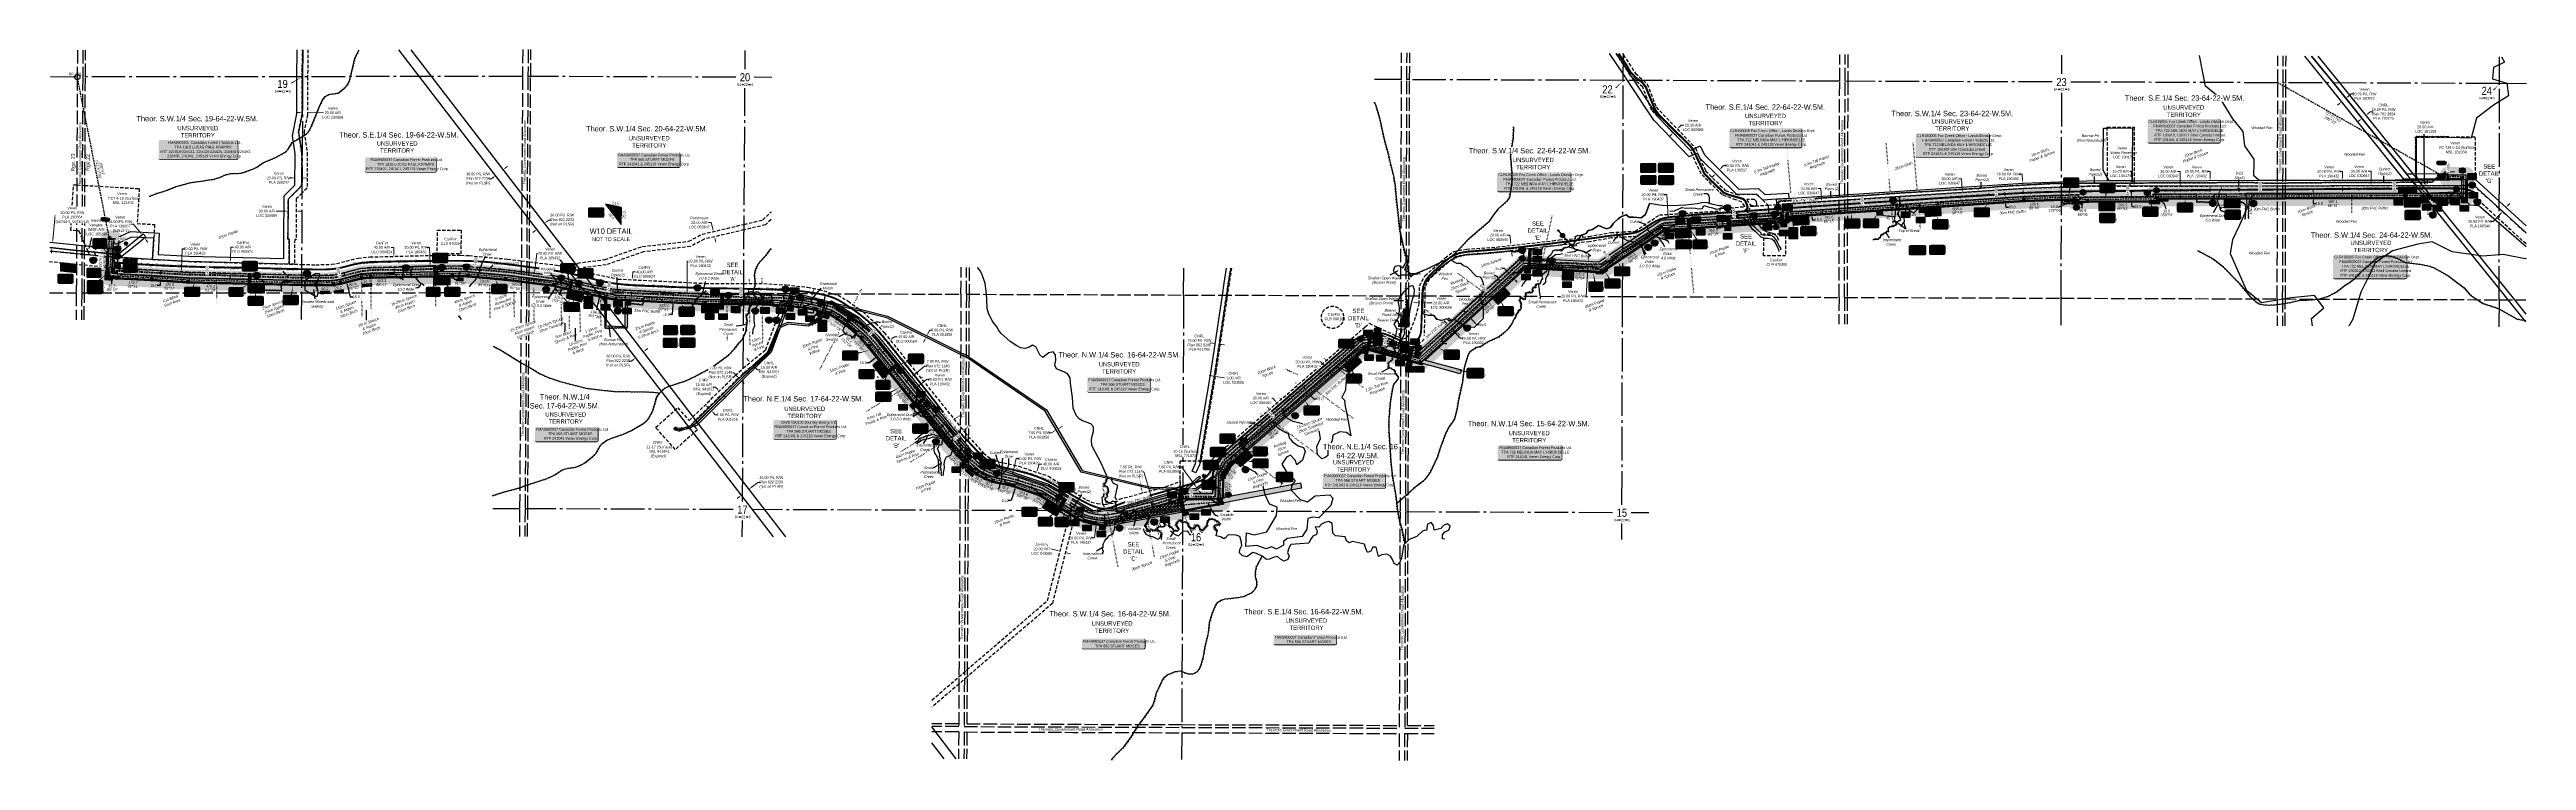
# Model space of a CAD drawing. Extents: x 471563 to 508050, y 6028961 to 6050146.
# Drawn here: x 478621 to 487838, y 6042492 to 6045137 of the extents above; entities that cross this region are included whole.
import ezdxf
from ezdxf.enums import TextEntityAlignment as Align

# ---------------------------------------------------------------- set-up
doc = ezdxf.new("R2010")
doc.units = 0
doc.header["$LTSCALE"] = 5
doc.header["$PDSIZE"] = 0.5
for name, pattern in [('0', [1, 1, 0]), ('foc-ACCESSROAD', [3.75, 2.5, -1.25]), ('foc-QUARTERLINE', [33, 25, -3, 2, -3]), ('foc-TIELINE', [1.875, 1.25, -0.625]), ('foc-TOPO', [1, 0.2, -0.8]), ('foc-TOPO-ephemeral', [6.25, 3.125, -0.625, 0.625, -0.625, 0.625, -0.625]), ('foc-TRAV', [1.875, 1.25, -0.625]), ('foc-UNSURVEYED', [12.5, 10, -2.5]), ('foc-WHEELTRACKS', [2, 0.4, -1.6]), ('UG_PIPE', [1.875, 1.25, -0.625])]:
    doc.linetypes.add(name, pattern=pattern)
doc.layers.get('Defpoints').update_dxf_attribs({"color": 9})
for name, color, linetype in [('10', 1, 'Continuous'), ('35', 37, 'Continuous'), ('9', 3, 'Continuous'), ('AS-PIPE-AG', 44, 'Continuous'), ('AS-PIPE-UG', 44, 'UG_PIPE'), ('AS-PIPE-UG-T', 44, 'Continuous'), ('AS-ROADS', 254, 'Continuous'), ('AS-SYMBOL', 7, 'Continuous'), ('AS-UNDERLAY-H', 141, 'Continuous'), ('C-AR', 13, 'foc-ACCESSROAD'), ('C-RW', 13, 'Continuous'), ('C-SYMBOL', 7, 'Continuous'), ('C-WS', 13, 'foc-ACCESSROAD'), ('C-WS-S', 13, 'Continuous'), ('CHAINAGE', 201, 'foc-TIELINE'), ('D-TXT', 6, 'Continuous'), ('DETAIL-T', 7, 'Continuous'), ('F-AR', 190, 'foc-ACCESSROAD'), ('F-RW', 190, 'Continuous'), ('F-WS', 190, 'foc-ACCESSROAD'), ('F-WS-S', 190, 'Continuous'), ('L-BD', 7, 'Continuous'), ('L-BD1', 253, 'Continuous'), ('L-MON', 1, 'Continuous'), ('L-ROAD-T', 7, 'Continuous'), ('L-SECLBL', 7, 'Continuous'), ('L-SECQ', 8, 'foc-QUARTERLINE'), ('L-TIE', 7, 'foc-TIELINE'), ('L-UNS-T', 3, 'Continuous'), ('L-USEC', 7, 'foc-UNSURVEYED'), ('P-BUFFER-H 30m', 51, 'Continuous'), ('P-BUFFER-T', 40, 'Continuous'), ('P-CROSSINGS', 250, 'Continuous'), ('P-CROSSINGS AR', 250, 'Continuous'), ('P-ELEVATION', 7, 'Continuous'), ('P-PROPOSED', 10, 'Continuous'), ('P-PROPOSED-H', 21, 'Continuous'), ('P-TEMP-BLOCKS', 250, 'Continuous'), ('P-TEMP-BLUE-BORE-H', 131, 'Continuous'), ('P-TEMP-H', 41, 'Continuous'), ('P-TEMP-NO CUT-H', 104, 'Continuous'), ('P-TEMP_ACCESS ROAD', 46, 'Continuous'), ('P-TEMP_LOG DECK', 46, 'Continuous'), ('P-TEMP_WORKSPACE', 46, 'Continuous'), ('P-TRAV', 4, 'foc-TRAV'), ('P-TXT', 4, 'Continuous'), ('P-WORKAREA', 113, 'Continuous'), ('P-WORKAREA-H', 111, 'Continuous'), ('S-SYMBOLS', 201, 'Continuous'), ('T-BUSH', 110, '0'), ('T-BUSH-T', 110, 'Continuous'), ('T-CREEK', 160, 'Continuous'), ('T-DRAW', 143, 'foc-TOPO-ephemeral'), ('T-LOW-AREA', 48, 'foc-TOPO'), ('T-SLOPE', 48, 'Continuous'), ('T-TIE', 201, 'foc-TIELINE'), ('T-VEGETATION-CHANGE', 104, 'foc-TOPO'), ('T-WATER', 160, 'Continuous'), ('T-WATER-H', 133, 'Continuous'), ('T-WATER-P3', 160, 'foc-WHEELTRACKS'), ('T-WATER-T', 170, 'Continuous'), ('WETLAND', 143, 'Continuous'), ('WETLAND-T', 146, 'Continuous')]:
    doc.layers.add(name, color=color, linetype=linetype)
for name, color, linetype, lineweight in [('AS-GENERAL', 48, 'Continuous', 18), ('C-AR-T', 13, 'Continuous', 9), ('C-WS-T', 13, 'Continuous', 9), ('CHAINAGE-T', 201, 'Continuous', 18), ('F-AR-T', 190, 'Continuous', 9), ('F-RW-T', 190, 'Continuous', 9), ('F-WS-T', 190, 'Continuous', 9), ('P-TEMP-T', 46, 'Continuous', 18), ('T-TEXT', 48, 'Continuous', 18), ('T-TIE-T', 201, 'Continuous', 18)]:
    doc.layers.add(name, color=color, linetype=linetype, lineweight=lineweight)
doc.styles.add('175L', font='ARIALN.TTF', dxfattribs={"height": 20})
doc.styles.add('80', font='ARIALN.TTF', dxfattribs={"height": 10})
doc.styles.add('80CG', font='ARIALN.TTF', dxfattribs={"height": 10})
doc.styles.add('80L', font='ARIALN.TTF', dxfattribs={"height": 10})
doc.styles.add('80LS', font='ARIALNI.TTF', dxfattribs={"height": 10})
doc.styles.add('BOLD', font='ARIALNB.TTF')
doc.styles.add('Crossing', font='ARIALN.TTF', dxfattribs={"height": 10})
doc.styles.add('foc-LtypeFont', font='ARIALN.TTF', dxfattribs={"height": 7.35})
doc.styles.add('MtXpl_Arial_Narrow', font='ARIALNI.TTF')
doc.styles.add('SIMPLEX', font='ARIALN.TTF')
doc.linetypes.add('foc-TOPO-flowdirection-NOLINE', pattern='A,0,[">",foc-LtypeFont,S=0.3,R=0,X=0,Y=-0.945],-20,[">",foc-LtypeFont,S=0.3,R=0,X=0,Y=-0.945],0', length=20)
doc.dimstyles.new('Compass 5 000', dxfattribs={"dimscale": 5, "dimtxt": 9, "dimasz": 2, "dimexe": 0.2, "dimexo": 0.0625, "dimgap": 0.5, "dimtad": 0, "dimtih": 1, "dimtoh": 1, "dimzin": 0, "dimdsep": 46, "dimtxsty": '80CG', "dimcen": 0.1, "dimse1": 1, "dimse2": 1, "dimclrd": 256, "dimclrt": 256, "dimaunit": 1, "dimadec": 4, "dimazin": 0, "dimtfac": 0.06, "dimtofl": 0, "dimtmove": 0, "dimatfit": 1, "dimfxl": 0.2, "dimtolj": 1, "dimtzin": 0, "dimlwd": -1, "dimarcsym": 0})
pattern_1 = [(135, (250.831, 3144.81), (-5.608215474, -5.608215474), []), (225, (250.831, 3144.81), (5.608215474, -5.608215474), [])]

# ---------------------------------------------------------------- blocks, each defined once
blk = doc.blocks.new('L-SECLBL')
at = {"layer": '9', "color": 7}
for p, q in [((-5.1, -27.8), (-12.3, -27.8)), ((20.7, -27.8), (13.5, -27.8))]:
    blk.add_line(p, q, dxfattribs=at)
at = {"layer": '10', "color": 2, "style": 'SIMPLEX'}
blk.add_attdef('SEC', text='', height=30, dxfattribs=at).set_placement((0, 0), align=Align.MIDDLE)
at = {"layer": '10', "color": 5, "style": '80L'}
blk.add_attdef('TWP', text='', height=9.5, dxfattribs=at).set_placement((-14.4, -27.4), align=Align.MIDDLE_RIGHT)
blk.add_attdef('RGE', text='', height=9.5, dxfattribs=at).set_placement((3.6, -27.4), align=Align.MIDDLE_CENTER)
blk.add_attdef('MER', text='', height=9.5, dxfattribs=at).set_placement((23.2, -27.4), align=Align.MIDDLE_LEFT)
blk = doc.blocks.new('*U114')
h = blk.add_hatch(color=191)
edge = h.paths.add_edge_path()
edge.add_line((-24, -19.3), (24, -19.3))
edge.add_arc((24, -13.3), 6, 270, 360)
edge.add_line((30, -13.3), (30, 12.5))
edge.add_arc((24, 12.5), 6, 0, 90)
edge.add_line((24, 18.5), (-24, 18.5))
edge.add_arc((-24, 12.5), 6, 90, 180)
edge.add_line((-30, 12.5), (-30, -13.3))
edge.add_arc((-24, -13.3), 6, 180, 270)
at = {"color": 250, "flags": 128}
blk.add_lwpolyline([(-24, -19.3, 3, 3, 0), (24, -19.3, 3, 3, 0.414214), (30, -13.3, 3, 3, 0), (30, 12.5, 3, 0, 0.414214), (24, 18.5, 0, 0, 0), (-24, 18.5, 0, 0, 0.414214), (-30, 12.5, 0, 0, 0), (-30, -13.3, 0, 3, 0.414214)], format="xyseb", close=True, dxfattribs=at)
at = {"flags": 128}
blk.add_lwpolyline([(-19.7, 12.4, 0, 7.5, 0), (0, 0, 0, 0, 0)], format="xyseb", dxfattribs=at)
at = {"color": 250}
for tag, p, height, style in [('TEMP_AREA_W1_001', (-9.2, 2.2), 12, 'BOLD'), ('ENTER_TEXT_001', (-30.7, -12.5), 9, '80')]:
    blk.add_attdef(tag, p, '', height=height, dxfattribs=dict(at, style=style))
blk = doc.blocks.new('*U111')
h = blk.add_hatch(color=191)
edge = h.paths.add_edge_path()
edge.add_line((-24, -19.6), (24, -19.6))
edge.add_arc((24, -13.6), 6, 270, 360)
edge.add_line((30, -13.6), (30, 12.5))
edge.add_arc((24, 12.5), 6, 0, 90)
edge.add_line((24, 18.5), (-24, 18.5))
edge.add_arc((-24, 12.5), 6, 90, 180)
edge.add_line((-30, 12.5), (-30, -13.6))
edge.add_arc((-24, -13.6), 6, 180, 270)
at = {"color": 250, "flags": 128}
blk.add_lwpolyline([(-24, -19.6, 3, 3, 0), (24, -19.6, 3, 3, 0.414214), (30, -13.6, 3, 3, 0), (30, 12.5, 3, 0, 0.414214), (24, 18.5, 0, 0, 0), (-24, 18.5, 0, 0, 0.414214), (-30, 12.5, 0, 0, 0), (-30, -13.6, 0, 3, 0.414214)], format="xyseb", close=True, dxfattribs=at)
at = {"flags": 128}
blk.add_lwpolyline([(-19.7, 12.4, 0, 7.5, 0), (0, 0, 0, 0, 0)], format="xyseb", dxfattribs=at)
at = {"color": 250}
for tag, p, height, style in [('TEMP_AREA_W1_001', (-9.2, 2.2), 12, 'BOLD'), ('ENTER_TEXT_001', (-30.7, -12.5), 9, '80')]:
    blk.add_attdef(tag, p, '', height=height, dxfattribs=dict(at, style=style))
blk = doc.blocks.new('*U112')
h = blk.add_hatch(color=191)
edge = h.paths.add_edge_path()
edge.add_line((-24, -20.1), (24, -20.1))
edge.add_arc((24, -14.1), 6, 270, 360)
edge.add_line((30, -14.1), (30, 12.5))
edge.add_arc((24, 12.5), 6, 0, 90)
edge.add_line((24, 18.5), (-24, 18.5))
edge.add_arc((-24, 12.5), 6, 90, 180)
edge.add_line((-30, 12.5), (-30, -14.1))
edge.add_arc((-24, -14.1), 6, 180, 270)
at = {"color": 250, "flags": 128}
blk.add_lwpolyline([(-24, -20.1, 3, 3, 0), (24, -20.1, 3, 3, 0.414214), (30, -14.1, 3, 3, 0), (30, 12.5, 3, 0, 0.414214), (24, 18.5, 0, 0, 0), (-24, 18.5, 0, 0, 0.414214), (-30, 12.5, 0, 0, 0), (-30, -14.1, 0, 3, 0.414214)], format="xyseb", close=True, dxfattribs=at)
at = {"flags": 128}
blk.add_lwpolyline([(-15.1, 33.4, 0, 7.5, 0), (0, 0, 0, 0, 0)], format="xyseb", dxfattribs=at)
at = {"color": 250}
for tag, p, height, style in [('TEMP_AREA_W1_001', (-9.2, 2.2), 12, 'BOLD'), ('ENTER_TEXT_001', (-30.7, -12.5), 9, '80')]:
    blk.add_attdef(tag, p, '', height=height, dxfattribs=dict(at, style=style))
blk = doc.blocks.new('*U113')
h = blk.add_hatch(color=191)
edge = h.paths.add_edge_path()
edge.add_line((-24, -19.2), (24, -19.2))
edge.add_arc((24, -13.2), 6, 270, 360)
edge.add_line((30, -13.2), (30, 12.5))
edge.add_arc((24, 12.5), 6, 0, 90)
edge.add_line((24, 18.5), (-24, 18.5))
edge.add_arc((-24, 12.5), 6, 90, 180)
edge.add_line((-30, 12.5), (-30, -13.2))
edge.add_arc((-24, -13.2), 6, 180, 270)
at = {"color": 250, "flags": 128}
blk.add_lwpolyline([(-24, -19.2, 3, 3, 0), (24, -19.2, 3, 3, 0.414214), (30, -13.2, 3, 3, 0), (30, 12.5, 3, 0, 0.414214), (24, 18.5, 0, 0, 0), (-24, 18.5, 0, 0, 0.414214), (-30, 12.5, 0, 0, 0), (-30, -13.2, 0, 3, 0.414214)], format="xyseb", close=True, dxfattribs=at)
at = {"flags": 128}
blk.add_lwpolyline([(-15.3, 29.7, 0, 7.5, 0), (0, 0, 0, 0, 0)], format="xyseb", dxfattribs=at)
at = {"color": 250}
for tag, p, height, style in [('TEMP_AREA_W1_001', (-9.2, 2.2), 12, 'BOLD'), ('ENTER_TEXT_001', (-30.7, -12.5), 9, '80')]:
    blk.add_attdef(tag, p, '', height=height, dxfattribs=dict(at, style=style))
blk = doc.blocks.new('*U108')
h = blk.add_hatch(color=191)
edge = h.paths.add_edge_path()
edge.add_line((-24, -18.5), (24, -18.5))
edge.add_arc((24, -12.5), 6, 270, 360)
edge.add_line((30, -12.5), (30, 12.5))
edge.add_arc((24, 12.5), 6, 0, 90)
edge.add_line((24, 18.5), (-24, 18.5))
edge.add_arc((-24, 12.5), 6, 90, 180)
edge.add_line((-30, 12.5), (-30, -12.5))
edge.add_arc((-24, -12.5), 6, 180, 270)
at = {"color": 250, "flags": 128}
blk.add_lwpolyline([(-24, -18.5, 3, 3, 0), (24, -18.5, 3, 3, 0.414214), (30, -12.5, 3, 3, 0), (30, 12.5, 3, 0, 0.414214), (24, 18.5, 0, 0, 0), (-24, 18.5, 0, 0, 0.414214), (-30, 12.5, 0, 0, 0), (-30, -12.5, 0, 3, 0.414214)], format="xyseb", close=True, dxfattribs=at)
at = {"flags": 128}
blk.add_lwpolyline([(-21.1, 44.9, 0, 7.5, 0), (0, 0, 0, 0, 0)], format="xyseb", dxfattribs=at)
at = {"color": 250}
for tag, p, height, style in [('TEMP_AREA_W1_001', (-9.2, 2.2), 12, 'BOLD'), ('ENTER_TEXT_001', (-30.7, -12.5), 9, '80')]:
    blk.add_attdef(tag, p, '', height=height, dxfattribs=dict(at, style=style))
blk = doc.blocks.new('*U109')
h = blk.add_hatch(color=191)
edge = h.paths.add_edge_path()
edge.add_line((-24, -19.1), (24, -19.1))
edge.add_arc((24, -13.1), 6, 270, 360)
edge.add_line((30, -13.1), (30, 12.5))
edge.add_arc((24, 12.5), 6, 0, 90)
edge.add_line((24, 18.5), (-24, 18.5))
edge.add_arc((-24, 12.5), 6, 90, 180)
edge.add_line((-30, 12.5), (-30, -13.1))
edge.add_arc((-24, -13.1), 6, 180, 270)
at = {"color": 250, "flags": 128}
blk.add_lwpolyline([(-24, -19.1, 3, 3, 0), (24, -19.1, 3, 3, 0.414214), (30, -13.1, 3, 3, 0), (30, 12.5, 3, 0, 0.414214), (24, 18.5, 0, 0, 0), (-24, 18.5, 0, 0, 0.414214), (-30, 12.5, 0, 0, 0), (-30, -13.1, 0, 3, 0.414214)], format="xyseb", close=True, dxfattribs=at)
at = {"flags": 128}
blk.add_lwpolyline([(7.7, 34.5, 0, 7.5, 0), (0, 0, 0, 0, 0)], format="xyseb", dxfattribs=at)
at = {"color": 250}
for tag, p, height, style in [('TEMP_AREA_W1_001', (-9.2, 2.2), 12, 'BOLD'), ('ENTER_TEXT_001', (-30.7, -12.5), 9, '80')]:
    blk.add_attdef(tag, p, '', height=height, dxfattribs=dict(at, style=style))
blk = doc.blocks.new('*U250')
h = blk.add_hatch(color=191)
edge = h.paths.add_edge_path()
edge.add_line((-24, -19.8), (24, -19.8))
edge.add_arc((24, -13.8), 6, 270, 360)
edge.add_line((30, -13.8), (30, 12.5))
edge.add_arc((24, 12.5), 6, 0, 90)
edge.add_line((24, 18.5), (-24, 18.5))
edge.add_arc((-24, 12.5), 6, 90, 180)
edge.add_line((-30, 12.5), (-30, -13.8))
edge.add_arc((-24, -13.8), 6, 180, 270)
at = {"color": 250, "flags": 128}
blk.add_lwpolyline([(-24, -19.8, 3, 3, 0), (24, -19.8, 3, 3, 0.414214), (30, -13.8, 3, 3, 0), (30, 12.5, 3, 0, 0.414214), (24, 18.5, 0, 0, 0), (-24, 18.5, 0, 0, 0.414214), (-30, 12.5, 0, 0, 0), (-30, -13.8, 0, 3, 0.414214)], format="xyseb", close=True, dxfattribs=at)
at = {"flags": 128}
blk.add_lwpolyline([(-11.8, -68.7, 0, 7.5, 0), (0, 0, 0, 0, 0)], format="xyseb", dxfattribs=at)
at = {"color": 250}
for tag, p, height, style in [('TEMP_AREA_W1_001', (-9.2, 2.2), 12, 'BOLD'), ('ENTER_TEXT_001', (-30.7, -12.5), 9, '80')]:
    blk.add_attdef(tag, p, '', height=height, dxfattribs=dict(at, style=style))
blk = doc.blocks.new('*U242')
h = blk.add_hatch(color=191)
edge = h.paths.add_edge_path()
edge.add_line((-26.5, -20.2), (26.5, -20.2))
edge.add_arc((26.5, -14.2), 6, 270, 360)
edge.add_line((32.5, -14.2), (32.5, 12.5))
edge.add_arc((26.5, 12.5), 6, 0, 90)
edge.add_line((26.5, 18.5), (-26.5, 18.5))
edge.add_arc((-26.5, 12.5), 6, 90, 180)
edge.add_line((-32.5, 12.5), (-32.5, -14.2))
edge.add_arc((-26.5, -14.2), 6, 180, 270)
at = {"flags": 128}
blk.add_lwpolyline([(-72.5, 10.1, 0, 7.5, 0), (0, 0, 0, 0, 0)], format="xyseb", dxfattribs=at)
at = {"color": 250, "flags": 128}
blk.add_lwpolyline([(-26.5, -20.2, 3, 3, 0), (26.5, -20.2, 3, 3, 0.414214), (32.5, -14.2, 3, 3, 0), (32.5, 12.5, 3, 0, 0.414214), (26.5, 18.5, 0, 0, 0), (-26.5, 18.5, 0, 0, 0.414214), (-32.5, 12.5, 0, 0, 0), (-32.5, -14.2, 0, 3, 0.414214)], format="xyseb", close=True, dxfattribs=at)
at = {"color": 250}
for tag, p, height, style in [('TEMP_AREA_W1_001', (-9.2, 2.2), 12, 'BOLD'), ('ENTER_TEXT_001', (-30.7, -12.5), 9, '80')]:
    blk.add_attdef(tag, p, '', height=height, dxfattribs=dict(at, style=style))
blk = doc.blocks.new('*U106')
h = blk.add_hatch(color=191)
edge = h.paths.add_edge_path()
edge.add_line((-26.5, -19.3), (26.5, -19.3))
edge.add_arc((26.5, -13.3), 6, 270, 360)
edge.add_line((32.5, -13.3), (32.5, 12.5))
edge.add_arc((26.5, 12.5), 6, 0, 90)
edge.add_line((26.5, 18.5), (-26.5, 18.5))
edge.add_arc((-26.5, 12.5), 6, 90, 180)
edge.add_line((-32.5, 12.5), (-32.5, -13.3))
edge.add_arc((-26.5, -13.3), 6, 180, 270)
at = {"color": 250, "flags": 128}
blk.add_lwpolyline([(-26.5, -19.3, 3, 3, 0), (26.5, -19.3, 3, 3, 0.414214), (32.5, -13.3, 3, 3, 0), (32.5, 12.5, 3, 0, 0.414214), (26.5, 18.5, 0, 0, 0), (-26.5, 18.5, 0, 0, 0.414214), (-32.5, 12.5, 0, 0, 0), (-32.5, -13.3, 0, 3, 0.414214)], format="xyseb", close=True, dxfattribs=at)
at = {"flags": 128}
blk.add_lwpolyline([(-18.1, -45.6, 0, 7.5, 0), (0, 0, 0, 0, 0)], format="xyseb", dxfattribs=at)
at = {"color": 250}
for tag, p, height, style in [('TEMP_AREA_W1_001', (-9.2, 2.2), 12, 'BOLD'), ('ENTER_TEXT_001', (-30.7, -12.5), 9, '80')]:
    blk.add_attdef(tag, p, '', height=height, dxfattribs=dict(at, style=style))
blk = doc.blocks.new('*U107')
h = blk.add_hatch(color=191)
edge = h.paths.add_edge_path()
edge.add_line((-24, -19), (24, -19))
edge.add_arc((24, -13), 6, 270, 360)
edge.add_line((30, -13), (30, 12.5))
edge.add_arc((24, 12.5), 6, 0, 90)
edge.add_line((24, 18.5), (-24, 18.5))
edge.add_arc((-24, 12.5), 6, 90, 180)
edge.add_line((-30, 12.5), (-30, -13))
edge.add_arc((-24, -13), 6, 180, 270)
at = {"color": 250, "flags": 128}
blk.add_lwpolyline([(-24, -19, 3, 3, 0), (24, -19, 3, 3, 0.414214), (30, -13, 3, 3, 0), (30, 12.5, 3, 0, 0.414214), (24, 18.5, 0, 0, 0), (-24, 18.5, 0, 0, 0.414214), (-30, 12.5, 0, 0, 0), (-30, -13, 0, 3, 0.414214)], format="xyseb", close=True, dxfattribs=at)
at = {"flags": 128}
blk.add_lwpolyline([(58.9, -23.1, 0, 7.5, 0), (0, 0, 0, 0, 0)], format="xyseb", dxfattribs=at)
at = {"color": 250}
for tag, p, height, style in [('TEMP_AREA_W1_001', (-9.2, 2.2), 12, 'BOLD'), ('ENTER_TEXT_001', (-30.7, -12.5), 9, '80')]:
    blk.add_attdef(tag, p, '', height=height, dxfattribs=dict(at, style=style))
blk = doc.blocks.new('*U100')
h = blk.add_hatch(color=191)
edge = h.paths.add_edge_path()
edge.add_line((-24, -18.2), (24, -18.2))
edge.add_arc((24, -12.2), 6, 270, 360)
edge.add_line((30, -12.2), (30, 12.5))
edge.add_arc((24, 12.5), 6, 0, 90)
edge.add_line((24, 18.5), (-24, 18.5))
edge.add_arc((-24, 12.5), 6, 90, 180)
edge.add_line((-30, 12.5), (-30, -12.2))
edge.add_arc((-24, -12.2), 6, 180, 270)
at = {"color": 250, "flags": 128}
blk.add_lwpolyline([(-24, -18.2, 3, 3, 0), (24, -18.2, 3, 3, 0.414214), (30, -12.2, 3, 3, 0), (30, 12.5, 3, 0, 0.414214), (24, 18.5, 0, 0, 0), (-24, 18.5, 0, 0, 0.414214), (-30, 12.5, 0, 0, 0), (-30, -12.2, 0, 3, 0.414214)], format="xyseb", close=True, dxfattribs=at)
at = {"flags": 128}
blk.add_lwpolyline([(58.8, 17.5, 0, 7.5, 0), (0, 0, 0, 0, 0)], format="xyseb", dxfattribs=at)
at = {"color": 250}
for tag, p, height, style in [('TEMP_AREA_W1_001', (-9.2, 2.2), 12, 'BOLD'), ('ENTER_TEXT_001', (-30.7, -12.5), 9, '80')]:
    blk.add_attdef(tag, p, '', height=height, dxfattribs=dict(at, style=style))
blk = doc.blocks.new('*U103')
h = blk.add_hatch(color=191)
edge = h.paths.add_edge_path()
edge.add_line((-24, -18.2), (24, -18.2))
edge.add_arc((24, -12.2), 6, 270, 360)
edge.add_line((30, -12.2), (30, 12.5))
edge.add_arc((24, 12.5), 6, 0, 90)
edge.add_line((24, 18.5), (-24, 18.5))
edge.add_arc((-24, 12.5), 6, 90, 180)
edge.add_line((-30, 12.5), (-30, -12.2))
edge.add_arc((-24, -12.2), 6, 180, 270)
at = {"flags": 128}
blk.add_lwpolyline([(-30.4, 38.9, 0, 7.5, 0), (0, 0, 0, 0, 0)], format="xyseb", dxfattribs=at)
at = {"color": 250, "flags": 128}
blk.add_lwpolyline([(-24, -18.2, 3, 3, 0), (24, -18.2, 3, 3, 0.414214), (30, -12.2, 3, 3, 0), (30, 12.5, 3, 0, 0.414214), (24, 18.5, 0, 0, 0), (-24, 18.5, 0, 0, 0.414214), (-30, 12.5, 0, 0, 0), (-30, -12.2, 0, 3, 0.414214)], format="xyseb", close=True, dxfattribs=at)
at = {"color": 250}
for tag, p, height, style in [('TEMP_AREA_W1_001', (-9.2, 2.2), 12, 'BOLD'), ('ENTER_TEXT_001', (-30.7, -12.5), 9, '80')]:
    blk.add_attdef(tag, p, '', height=height, dxfattribs=dict(at, style=style))
blk = doc.blocks.new('*U254')
h = blk.add_hatch(color=191)
edge = h.paths.add_edge_path()
edge.add_line((-24, -18.2), (24, -18.2))
edge.add_arc((24, -12.2), 6, 270, 360)
edge.add_line((30, -12.2), (30, 12.5))
edge.add_arc((24, 12.5), 6, 0, 90)
edge.add_line((24, 18.5), (-24, 18.5))
edge.add_arc((-24, 12.5), 6, 90, 180)
edge.add_line((-30, 12.5), (-30, -12.2))
edge.add_arc((-24, -12.2), 6, 180, 270)
at = {"color": 250, "flags": 128}
blk.add_lwpolyline([(-24, -18.2, 3, 3, 0), (24, -18.2, 3, 3, 0.414214), (30, -12.2, 3, 3, 0), (30, 12.5, 3, 0, 0.414214), (24, 18.5, 0, 0, 0), (-24, 18.5, 0, 0, 0.414214), (-30, 12.5, 0, 0, 0), (-30, -12.2, 0, 3, 0.414214)], format="xyseb", close=True, dxfattribs=at)
at = {"flags": 128}
blk.add_lwpolyline([(1.4, 39.8, 0, 7.5, 0), (0, 0, 0, 0, 0)], format="xyseb", dxfattribs=at)
at = {"color": 250}
for tag, p, height, style in [('TEMP_AREA_W1_001', (-9.2, 2.2), 12, 'BOLD'), ('ENTER_TEXT_001', (-30.7, -12.5), 9, '80')]:
    blk.add_attdef(tag, p, '', height=height, dxfattribs=dict(at, style=style))
blk = doc.blocks.new('*U92')
h = blk.add_hatch(color=191)
edge = h.paths.add_edge_path()
edge.add_line((-24, -33.2), (24, -33.2))
edge.add_arc((24, -27.2), 6, 270, 360)
edge.add_line((30, -27.2), (30, 12.5))
edge.add_arc((24, 12.5), 6, 0, 90)
edge.add_line((24, 18.5), (-24, 18.5))
edge.add_arc((-24, 12.5), 6, 90, 180)
edge.add_line((-30, 12.5), (-30, -27.2))
edge.add_arc((-24, -27.2), 6, 180, 270)
at = {"color": 250, "flags": 128}
blk.add_lwpolyline([(-24, -33.2, 3, 3, 0), (24, -33.2, 3, 3, 0.414214), (30, -27.2, 3, 3, 0), (30, 12.5, 3, 0, 0.414214), (24, 18.5, 0, 0, 0), (-24, 18.5, 0, 0, 0.414214), (-30, 12.5, 0, 0, 0), (-30, -27.2, 0, 3, 0.414214)], format="xyseb", close=True, dxfattribs=at)
at = {"flags": 128}
blk.add_lwpolyline([(43.3, 42.4, 0, 7.5, 0), (0, 0, 0, 0, 0)], format="xyseb", dxfattribs=at)
at = {"color": 250}
for tag, p, height, style in [('TEMP_AREA_W1_001', (-9.2, 2.2), 12, 'BOLD'), ('ENTER_TEXT_001', (-30.7, -12.5), 9, '80')]:
    blk.add_attdef(tag, p, '', height=height, dxfattribs=dict(at, style=style))
blk = doc.blocks.new('*U93')
h = blk.add_hatch(color=191)
edge = h.paths.add_edge_path()
edge.add_line((-24, -18), (24, -18))
edge.add_arc((24, -12), 6, 270, 360)
edge.add_line((30, -12), (30, 12.5))
edge.add_arc((24, 12.5), 6, 0, 90)
edge.add_line((24, 18.5), (-24, 18.5))
edge.add_arc((-24, 12.5), 6, 90, 180)
edge.add_line((-30, 12.5), (-30, -12))
edge.add_arc((-24, -12), 6, 180, 270)
at = {"flags": 128}
blk.add_lwpolyline([(-64.7, 11.7, 0, 7.5, 0), (0, 0, 0, 0, 0)], format="xyseb", dxfattribs=at)
at = {"color": 250, "flags": 128}
blk.add_lwpolyline([(-24, -18, 3, 3, 0), (24, -18, 3, 3, 0.414214), (30, -12, 3, 3, 0), (30, 12.5, 3, 0, 0.414214), (24, 18.5, 0, 0, 0), (-24, 18.5, 0, 0, 0.414214), (-30, 12.5, 0, 0, 0), (-30, -12, 0, 3, 0.414214)], format="xyseb", close=True, dxfattribs=at)
at = {"color": 250}
for tag, p, height, style in [('TEMP_AREA_W1_001', (-9.2, 2.2), 12, 'BOLD'), ('ENTER_TEXT_001', (-30.7, -12.5), 9, '80')]:
    blk.add_attdef(tag, p, '', height=height, dxfattribs=dict(at, style=style))
blk = doc.blocks.new('*U94')
h = blk.add_hatch(color=191)
edge = h.paths.add_edge_path()
edge.add_line((-24, -17.4), (24, -17.4))
edge.add_arc((24, -11.4), 6, 270, 360)
edge.add_line((30, -11.4), (30, 12.5))
edge.add_arc((24, 12.5), 6, 0, 90)
edge.add_line((24, 18.5), (-24, 18.5))
edge.add_arc((-24, 12.5), 6, 90, 180)
edge.add_line((-30, 12.5), (-30, -11.4))
edge.add_arc((-24, -11.4), 6, 180, 270)
at = {"color": 250, "flags": 128}
blk.add_lwpolyline([(-24, -17.4, 3, 3, 0), (24, -17.4, 3, 3, 0.414214), (30, -11.4, 3, 3, 0), (30, 12.5, 3, 0, 0.414214), (24, 18.5, 0, 0, 0), (-24, 18.5, 0, 0, 0.414214), (-30, 12.5, 0, 0, 0), (-30, -11.4, 0, 3, 0.414214)], format="xyseb", close=True, dxfattribs=at)
at = {"flags": 128}
blk.add_lwpolyline([(-6.3, 49.6, 0, 7.5, 0), (0, 0, 0, 0, 0)], format="xyseb", dxfattribs=at)
at = {"color": 250}
for tag, p, height, style in [('TEMP_AREA_W1_001', (-9.2, 2.2), 12, 'BOLD'), ('ENTER_TEXT_001', (-30.7, -12.5), 9, '80')]:
    blk.add_attdef(tag, p, '', height=height, dxfattribs=dict(at, style=style))
blk = doc.blocks.new('*U95')
h = blk.add_hatch(color=191)
edge = h.paths.add_edge_path()
edge.add_line((-24, -19.4), (24, -19.4))
edge.add_arc((24, -13.4), 6, 270, 360)
edge.add_line((30, -13.4), (30, 12.5))
edge.add_arc((24, 12.5), 6, 0, 90)
edge.add_line((24, 18.5), (-24, 18.5))
edge.add_arc((-24, 12.5), 6, 90, 180)
edge.add_line((-30, 12.5), (-30, -13.4))
edge.add_arc((-24, -13.4), 6, 180, 270)
at = {"color": 250, "flags": 128}
blk.add_lwpolyline([(-24, -19.4, 3, 3, 0), (24, -19.4, 3, 3, 0.414214), (30, -13.4, 3, 3, 0), (30, 12.5, 3, 0, 0.414214), (24, 18.5, 0, 0, 0), (-24, 18.5, 0, 0, 0.414214), (-30, 12.5, 0, 0, 0), (-30, -13.4, 0, 3, 0.414214)], format="xyseb", close=True, dxfattribs=at)
at = {"flags": 128}
blk.add_lwpolyline([(-19.7, 12.4, 0, 7.5, 0), (0, 0, 0, 0, 0)], format="xyseb", dxfattribs=at)
at = {"color": 250}
for tag, p, height, style in [('TEMP_AREA_W1_001', (-9.2, 2.2), 12, 'BOLD'), ('ENTER_TEXT_001', (-30.7, -12.5), 9, '80')]:
    blk.add_attdef(tag, p, '', height=height, dxfattribs=dict(at, style=style))
blk = doc.blocks.new('*U96')
h = blk.add_hatch(color=191)
edge = h.paths.add_edge_path()
edge.add_line((-24, -18.2), (24, -18.2))
edge.add_arc((24, -12.2), 6, 270, 360)
edge.add_line((30, -12.2), (30, 12.5))
edge.add_arc((24, 12.5), 6, 0, 90)
edge.add_line((24, 18.5), (-24, 18.5))
edge.add_arc((-24, 12.5), 6, 90, 180)
edge.add_line((-30, 12.5), (-30, -12.2))
edge.add_arc((-24, -12.2), 6, 180, 270)
at = {"color": 250, "flags": 128}
blk.add_lwpolyline([(-24, -18.2, 3, 3, 0), (24, -18.2, 3, 3, 0.414214), (30, -12.2, 3, 3, 0), (30, 12.5, 3, 0, 0.414214), (24, 18.5, 0, 0, 0), (-24, 18.5, 0, 0, 0.414214), (-30, 12.5, 0, 0, 0), (-30, -12.2, 0, 3, 0.414214)], format="xyseb", close=True, dxfattribs=at)
at = {"flags": 128}
blk.add_lwpolyline([(51.5, 18.7, 0, 7.5, 0), (0, 0, 0, 0, 0)], format="xyseb", dxfattribs=at)
at = {"color": 250}
for tag, p, height, style in [('TEMP_AREA_W1_001', (-9.2, 2.2), 12, 'BOLD'), ('ENTER_TEXT_001', (-30.7, -12.5), 9, '80')]:
    blk.add_attdef(tag, p, '', height=height, dxfattribs=dict(at, style=style))
blk = doc.blocks.new('*U97')
h = blk.add_hatch(color=191)
edge = h.paths.add_edge_path()
edge.add_line((-24, -18.2), (24, -18.2))
edge.add_arc((24, -12.2), 6, 270, 360)
edge.add_line((30, -12.2), (30, 12.5))
edge.add_arc((24, 12.5), 6, 0, 90)
edge.add_line((24, 18.5), (-24, 18.5))
edge.add_arc((-24, 12.5), 6, 90, 180)
edge.add_line((-30, 12.5), (-30, -12.2))
edge.add_arc((-24, -12.2), 6, 180, 270)
at = {"color": 250, "flags": 128}
blk.add_lwpolyline([(-24, -18.2, 3, 3, 0), (24, -18.2, 3, 3, 0.414214), (30, -12.2, 3, 3, 0), (30, 12.5, 3, 0, 0.414214), (24, 18.5, 0, 0, 0), (-24, 18.5, 0, 0, 0.414214), (-30, 12.5, 0, 0, 0), (-30, -12.2, 0, 3, 0.414214)], format="xyseb", close=True, dxfattribs=at)
at = {"flags": 128}
blk.add_lwpolyline([(11.2, 34.4, 0, 7.5, 0), (0, 0, 0, 0, 0)], format="xyseb", dxfattribs=at)
at = {"color": 250}
for tag, p, height, style in [('TEMP_AREA_W1_001', (-9.2, 2.2), 12, 'BOLD'), ('ENTER_TEXT_001', (-30.7, -12.5), 9, '80')]:
    blk.add_attdef(tag, p, '', height=height, dxfattribs=dict(at, style=style))
blk = doc.blocks.new('Temp_Area3')
h = blk.add_hatch(color=111)
h.dxf.hatch_style = 1
h.paths.add_polyline_path([(-16.8, -9.4), (16.3, -9.4), (16.3, 9.1), (-16.8, 9.1)])
at = {"color": 250}
for points in [[(-17, -9.6), (16.5, -9.6), (16.5, 9.3), (-17, 9.3)], [(-16.9, -9.5), (16.4, -9.5), (16.4, 9.2), (-16.9, 9.2)]]:
    blk.add_lwpolyline(points, close=True, dxfattribs=at)
at = {"color": 250, "style": '80L'}
blk.add_attdef('TEMPORARY', text='', height=9, dxfattribs=at).set_placement((0, -0.1), align=Align.MIDDLE_CENTER)
blk = doc.blocks.new('Temp_Area')
h = blk.add_hatch(color=191)
h.dxf.hatch_style = 1
h.paths.add_polyline_path([(-16.8, -9.4), (16.3, -9.4), (16.3, 9.1), (-16.8, 9.1)])
at = {"color": 250}
for points in [[(-17, -9.6), (16.5, -9.6), (16.5, 9.3), (-17, 9.3)], [(-16.9, -9.5), (16.4, -9.5), (16.4, 9.2), (-16.9, 9.2)]]:
    blk.add_lwpolyline(points, close=True, dxfattribs=at)
at = {"color": 250, "style": '80L'}
blk.add_attdef('TEMPORARY', text='', height=9, dxfattribs=at).set_placement((0, -0.1), align=Align.MIDDLE_CENTER)
blk = doc.blocks.new('*U83')
h = blk.add_hatch(color=191)
edge = h.paths.add_edge_path()
edge.add_line((-24, -18.1), (24, -18.1))
edge.add_arc((24, -12.1), 6, 270, 360)
edge.add_line((30, -12.1), (30, 12.5))
edge.add_arc((24, 12.5), 6, 0, 90)
edge.add_line((24, 18.5), (-24, 18.5))
edge.add_arc((-24, 12.5), 6, 90, 180)
edge.add_line((-30, 12.5), (-30, -12.1))
edge.add_arc((-24, -12.1), 6, 180, 270)
at = {"color": 250, "flags": 128}
blk.add_lwpolyline([(-24, -18.1, 3, 3, 0), (24, -18.1, 3, 3, 0.414214), (30, -12.1, 3, 3, 0), (30, 12.5, 3, 0, 0.414214), (24, 18.5, 0, 0, 0), (-24, 18.5, 0, 0, 0.414214), (-30, 12.5, 0, 0, 0), (-30, -12.1, 0, 3, 0.414214)], format="xyseb", close=True, dxfattribs=at)
at = {"flags": 128}
blk.add_lwpolyline([(27.2, 13.6, 0, 7.5, 0), (0, 0, 0, 0, 0)], format="xyseb", dxfattribs=at)
at = {"color": 250}
for tag, p, height, style in [('TEMP_AREA_W1_001', (-9.2, 2.2), 12, 'BOLD'), ('ENTER_TEXT_001', (-30.7, -12.5), 9, '80')]:
    blk.add_attdef(tag, p, '', height=height, dxfattribs=dict(at, style=style))
blk = doc.blocks.new('*U84')
h = blk.add_hatch(color=191)
edge = h.paths.add_edge_path()
edge.add_line((-24, -17.4), (24, -17.4))
edge.add_arc((24, -11.4), 6, 270, 360)
edge.add_line((30, -11.4), (30, 12.5))
edge.add_arc((24, 12.5), 6, 0, 90)
edge.add_line((24, 18.5), (-24, 18.5))
edge.add_arc((-24, 12.5), 6, 90, 180)
edge.add_line((-30, 12.5), (-30, -11.4))
edge.add_arc((-24, -11.4), 6, 180, 270)
at = {"color": 250, "flags": 128}
blk.add_lwpolyline([(-24, -17.4, 3, 3, 0), (24, -17.4, 3, 3, 0.414214), (30, -11.4, 3, 3, 0), (30, 12.5, 3, 0, 0.414214), (24, 18.5, 0, 0, 0), (-24, 18.5, 0, 0, 0.414214), (-30, 12.5, 0, 0, 0), (-30, -11.4, 0, 3, 0.414214)], format="xyseb", close=True, dxfattribs=at)
at = {"flags": 128}
blk.add_lwpolyline([(-9.6, 37.5, 0, 7.5, 0), (0, 0, 0, 0, 0)], format="xyseb", dxfattribs=at)
at = {"color": 250}
for tag, p, height, style in [('TEMP_AREA_W1_001', (-9.2, 2.2), 12, 'BOLD'), ('ENTER_TEXT_001', (-30.7, -12.5), 9, '80')]:
    blk.add_attdef(tag, p, '', height=height, dxfattribs=dict(at, style=style))
blk = doc.blocks.new('*D165')
at = {"layer": 'C-AR-T', "transparency": 16777216}
for p, q in [((483351.6, 6043974.8), (483341.6, 6043974.8)), ((483364.1, 6043960.3), (483351.6, 6043974.8)), ((483390.2, 6043930), (483396.7, 6043922.4))]:
    blk.add_line(p, q, dxfattribs=at)
for points in [[(483365.4, 6043961.4), (483362.8, 6043959.2), (483370.6, 6043952.7)], [(483391.5, 6043931.1), (483389, 6043928.9), (483383.7, 6043937.6)]]:
    blk.add_solid(points, dxfattribs=at)
at = {"layer": 'Defpoints', "color": 0, "transparency": 16777216}
for p in [(483295.7, 6043888.2), (483308.8, 6043873)]:
    blk.add_point(p, dxfattribs=at)
at = {"layer": 'C-AR-T', "transparency": 16777216, "insert": (483302, 6043974.8), "char_height": 10, "attachment_point": 5, "style": '80CG', "bg_fill": 3, "box_fill_scale": 1.1, "bg_fill_color": 256, "bg_fill_true_color": 13158600, "bg_fill_transparency": 0}
blk.add_mtext('\\A1;Veren\\P20.00 P/L R/W\\PPLA 190432', dxfattribs=at)
at = {"layer": 'Defpoints', "color": 0, "transparency": 16777216}
blk.add_point((483383.7, 6043937.6), dxfattribs=at)
blk = doc.blocks.new('*D166')
at = {"layer": 'C-AR-T', "transparency": 16777216}
for p, q in [((483818.4, 6044120.4), (483811.6, 6044127.8)), ((483845.3, 6044090.9), (483870.8, 6044062.8)), ((483870.8, 6044062.8), (483880.8, 6044062.8))]:
    blk.add_line(p, q, dxfattribs=at)
for points in [[(483819.6, 6044121.5), (483817.1, 6044119.3), (483825.1, 6044113)], [(483846.5, 6044092), (483844.1, 6044089.7), (483838.6, 6044098.2)]]:
    blk.add_solid(points, dxfattribs=at)
at = {"layer": 'Defpoints', "color": 0, "transparency": 16777216}
for p in [(483811, 6044100.2), (483824.4, 6044085.4), (483838.6, 6044098.2)]:
    blk.add_point(p, dxfattribs=at)
at = {"layer": 'C-AR-T', "transparency": 16777216, "insert": (483920.4, 6044062.8), "char_height": 10, "attachment_point": 5, "style": '80CG'}
blk.add_mtext('\\A1;Veren\\P20.00 P/L R/W\\PPLA 190432', dxfattribs=at)
blk = doc.blocks.new('*D167')
at = {"layer": 'C-AR-T', "transparency": 16777216}
for p, q in [((482205.8, 6043561), (482217.8, 6043614.9)), ((482217.8, 6043614.9), (482227.8, 6043614.9)), ((482197.1, 6043521.9), (482194.9, 6043512.2))]:
    blk.add_line(p, q, dxfattribs=at)
for points in [[(482195.4, 6043522.3), (482198.7, 6043521.6), (482199.2, 6043531.7)], [(482204.2, 6043561.3), (482207.4, 6043560.6), (482203.6, 6043551.2)]]:
    blk.add_solid(points, dxfattribs=at)
at = {"layer": 'Defpoints', "color": 0, "transparency": 16777216}
for p in [(482199.2, 6043531.7), (482208.5, 6043529.6), (482212.8, 6043549.1)]:
    blk.add_point(p, dxfattribs=at)
at = {"layer": 'C-AR-T', "transparency": 16777216, "insert": (482267.4, 6043614.9), "char_height": 10, "attachment_point": 5, "style": '80CG'}
blk.add_mtext('\\A1;Veren\\P20.00 P/L R/W\\PPLA 190432', dxfattribs=at)
blk = doc.blocks.new('*D168')
at = {"layer": 'C-AR-T', "transparency": 16777216}
for p, q in [((481850.8, 6043882.5), (481884.3, 6043909.6)), ((481884.3, 6043909.6), (481894.3, 6043909.6)), ((481819.7, 6043857.4), (481811.9, 6043851.1))]:
    blk.add_line(p, q, dxfattribs=at)
for points in [[(481818.7, 6043858.6), (481820.8, 6043856.1), (481827.5, 6043863.6)], [(481849.8, 6043883.8), (481851.9, 6043881.2), (481843.1, 6043876.2)]]:
    blk.add_solid(points, dxfattribs=at)
at = {"layer": 'Defpoints', "color": 0, "transparency": 16777216}
for p in [(481827.5, 6043863.6), (481839.9, 6043848.3), (481855.5, 6043860.8)]:
    blk.add_point(p, dxfattribs=at)
at = {"layer": 'C-AR-T', "transparency": 16777216, "insert": (481933.9, 6043909.6), "char_height": 10, "attachment_point": 5, "style": '80CG'}
blk.add_mtext('\\A1;Veren\\P20.00 P/L R/W\\PPLA 190432', dxfattribs=at)
blk = doc.blocks.new('*D116')
at = {"layer": 'C-AR-T', "transparency": 16777216}
for p, q in [((480035.5, 6044400.7), (480025.5, 6044400.7)), ((480037, 6044340.7), (480035.5, 6044400.7)), ((480037.9, 6044300.7), (480038.2, 6044290.7))]:
    blk.add_line(p, q, dxfattribs=at)
for points in [[(480038.6, 6044340.7), (480035.3, 6044340.6), (480037.2, 6044330.7)], [(480039.6, 6044300.7), (480036.3, 6044300.6), (480037.7, 6044310.7)]]:
    blk.add_solid(points, dxfattribs=at)
at = {"layer": 'Defpoints', "color": 0, "transparency": 16777216}
for p in [(480015.6, 6044330.2), (480016.1, 6044310.2), (480037.7, 6044310.7)]:
    blk.add_point(p, dxfattribs=at)
at = {"layer": 'C-AR-T', "transparency": 16777216, "insert": (479985.9, 6044400.7), "char_height": 10, "attachment_point": 5, "style": '80CG'}
blk.add_mtext('\\A1;Veren\\P20.00 P/L R/W\\PPLA 190432', dxfattribs=at)
blk = doc.blocks.new('*D117')
at = {"layer": 'C-AR-T', "transparency": 16777216}
for p, q in [((479112.6, 6044319.5), (479114.5, 6044395.8)), ((479114.5, 6044395.8), (479124.5, 6044395.8)), ((479111.5, 6044279.5), (479111.3, 6044269.5))]:
    blk.add_line(p, q, dxfattribs=at)
for points in [[(479109.9, 6044279.5), (479113.2, 6044279.4), (479111.8, 6044289.5)], [(479110.9, 6044319.5), (479114.2, 6044319.4), (479112.3, 6044309.5)]]:
    blk.add_solid(points, dxfattribs=at)
at = {"layer": 'Defpoints', "color": 0, "transparency": 16777216}
for p in [(479111.8, 6044289.5), (479234.3, 6044286.4), (479234.8, 6044306.3)]:
    blk.add_point(p, dxfattribs=at)
at = {"layer": 'C-AR-T', "transparency": 16777216, "insert": (479164, 6044395.8), "char_height": 10, "attachment_point": 5, "style": '80CG'}
blk.add_mtext('\\A1;Veren\\P20.00 P/L R/W\\PPLA 190432', dxfattribs=at)
blk = doc.blocks.new('*D118')
at = {"layer": 'C-AR-T', "transparency": 16777216}
for p, q in [((484347.1, 6044359.3), (484347.6, 6044369.2)), ((484344.9, 6044319.3), (484339.6, 6044219.6)), ((484339.6, 6044219.6), (484329.6, 6044219.6))]:
    blk.add_line(p, q, dxfattribs=at)
for points in [[(484345.4, 6044359.3), (484348.7, 6044359.2), (484346.5, 6044349.3)], [(484343.3, 6044319.4), (484346.6, 6044319.2), (484345.5, 6044329.3)]]:
    blk.add_solid(points, dxfattribs=at)
at = {"layer": 'Defpoints', "color": 0, "transparency": 16777216}
for p in [(484264.6, 6044353.7), (484263.5, 6044333.7), (484345.5, 6044329.3)]:
    blk.add_point(p, dxfattribs=at)
at = {"layer": 'C-AR-T', "transparency": 16777216, "insert": (484290, 6044219.6), "char_height": 10, "attachment_point": 5, "style": '80CG', "bg_fill": 3, "box_fill_scale": 1.1, "bg_fill_color": 256, "bg_fill_true_color": 13158600, "bg_fill_transparency": 0}
blk.add_mtext('\\A1;Veren\\P20.00 P/L R/W\\PPLA 190432', dxfattribs=at)
blk = doc.blocks.new('*D119')
at = {"layer": 'C-AR-T', "transparency": 16777216}
for p, q in [((484639, 6044596.8), (484629, 6044596.8)), ((484644.4, 6044513.6), (484639, 6044596.8)), ((484647.1, 6044473.7), (484647.7, 6044463.7))]:
    blk.add_line(p, q, dxfattribs=at)
for points in [[(484646.1, 6044513.7), (484642.8, 6044513.5), (484645.1, 6044503.6)], [(484648.7, 6044473.8), (484645.4, 6044473.6), (484646.4, 6044483.7)]]:
    blk.add_solid(points, dxfattribs=at)
at = {"layer": 'Defpoints', "color": 0, "transparency": 16777216}
for p in [(484646.4, 6044483.7), (484778.9, 6044512.4), (484780.2, 6044492.4)]:
    blk.add_point(p, dxfattribs=at)
at = {"layer": 'C-AR-T', "transparency": 16777216, "insert": (484589.5, 6044596.8), "char_height": 10, "attachment_point": 5, "style": '80CG'}
blk.add_mtext('\\A1;Veren\\P20.00 P/L R/W\\PPLA 190432', dxfattribs=at)
blk = doc.blocks.new('*D120')
at = {"layer": 'C-AR-T', "transparency": 16777216}
for p, q in [((485961, 6044673.1), (485951, 6044673.1)), ((485962.5, 6044649.8), (485961, 6044673.1)), ((485965.1, 6044609.9), (485965.8, 6044599.9))]:
    blk.add_line(p, q, dxfattribs=at)
for points in [[(485964.2, 6044649.9), (485960.8, 6044649.7), (485963.1, 6044639.8)], [(485966.8, 6044610), (485963.4, 6044609.8), (485964.5, 6044619.9)]]:
    blk.add_solid(points, dxfattribs=at)
at = {"layer": 'Defpoints', "color": 0, "transparency": 16777216}
for p in [(485963.1, 6044639.8), (485480.3, 6044608.2), (485481.6, 6044588.2)]:
    blk.add_point(p, dxfattribs=at)
at = {"layer": 'C-AR-T', "transparency": 16777216, "insert": (485911.4, 6044673.1), "char_height": 10, "attachment_point": 5, "style": '80CG'}
blk.add_mtext('\\A1;Veren\\P20.00 P/L R/W\\PPLA 190432', dxfattribs=at)
blk = doc.blocks.new('*D121')
at = {"layer": 'C-AR-T', "transparency": 16777216}
for p, q in [((486660.8, 6044683.2), (486650.8, 6044683.2)), ((486660.8, 6044659), (486660.8, 6044683.2)), ((486660.9, 6044619), (486661, 6044609))]:
    blk.add_line(p, q, dxfattribs=at)
for points in [[(486662.5, 6044659), (486659.2, 6044659), (486660.9, 6044649)], [(486662.6, 6044619), (486659.3, 6044619), (486660.9, 6044629)]]:
    blk.add_solid(points, dxfattribs=at)
at = {"layer": 'Defpoints', "color": 0, "transparency": 16777216}
for p in [(486660.9, 6044649), (486768.6, 6044649.3), (486768.6, 6044629.3)]:
    blk.add_point(p, dxfattribs=at)
at = {"layer": 'C-AR-T', "transparency": 16777216, "insert": (486611.2, 6044683.2), "char_height": 10, "attachment_point": 5, "style": '80CG'}
blk.add_mtext('\\A1;Veren\\P20.00 P/L R/W\\PPLA 190432', dxfattribs=at)
blk = doc.blocks.new('*D122')
at = {"layer": 'C-AR-T', "transparency": 16777216}
for p, q in [((487153.7, 6044683.1), (487143.7, 6044683.1)), ((487153.8, 6044660.3), (487153.7, 6044683.1)), ((487153.9, 6044620.3), (487153.9, 6044610.3))]:
    blk.add_line(p, q, dxfattribs=at)
for points in [[(487155.4, 6044660.3), (487152.1, 6044660.3), (487153.8, 6044650.3)], [(487155.6, 6044620.3), (487152.2, 6044620.3), (487153.9, 6044630.3)]]:
    blk.add_solid(points, dxfattribs=at)
at = {"layer": 'Defpoints', "color": 0, "transparency": 16777216}
for p in [(487153.8, 6044650.3), (487182.3, 6044650.4), (487182.3, 6044630.4)]:
    blk.add_point(p, dxfattribs=at)
at = {"layer": 'C-AR-T', "transparency": 16777216, "insert": (487104.2, 6044683.1), "char_height": 10, "attachment_point": 5, "style": '80CG'}
blk.add_mtext('\\A1;Veren\\P20.00 P/L R/W\\PPLA 190432', dxfattribs=at)
blk = doc.blocks.new('*D123')
at = {"layer": 'C-AR-T', "transparency": 16777216}
for p, q in [((480993.6, 6044239.3), (480994.1, 6044349.4)), ((480994.1, 6044349.4), (481004.1, 6044349.4)), ((480993.5, 6044199.3), (480993.4, 6044189.3))]:
    blk.add_line(p, q, dxfattribs=at)
for points in [[(480991.8, 6044199.3), (480995.1, 6044199.3), (480993.5, 6044209.3)], [(480992, 6044239.3), (480995.3, 6044239.3), (480993.6, 6044229.3)]]:
    blk.add_solid(points, dxfattribs=at)
at = {"layer": 'Defpoints', "color": 0, "transparency": 16777216}
for p in [(480993.5, 6044209.3), (481163.9, 6044208.6), (481164, 6044228.7)]:
    blk.add_point(p, dxfattribs=at)
at = {"layer": 'C-AR-T', "transparency": 16777216, "insert": (481043.6, 6044349.4), "char_height": 10, "attachment_point": 5, "style": '80CG', "bg_fill": 3, "box_fill_scale": 1.1, "bg_fill_color": 256, "bg_fill_true_color": 13158600, "bg_fill_transparency": 0}
blk.add_mtext('\\A1;Veren\\P20.00 P/L R/W\\PPLA 190432', dxfattribs=at)
blk = doc.blocks.new('*D124')
at = {"layer": 'C-AR-T', "transparency": 16777216}
for p, q in [((479498.8, 6044535.7), (479464, 6044535.9)), ((479548.8, 6044535.4), (479558.8, 6044535.4))]:
    blk.add_line(p, q, dxfattribs=at)
for points in [[(479498.8, 6044537.4), (479498.8, 6044534), (479508.8, 6044535.7)], [(479548.8, 6044537.1), (479548.8, 6044533.8), (479538.8, 6044535.5)]]:
    blk.add_solid(points, dxfattribs=at)
at = {"layer": 'Defpoints', "color": 0, "transparency": 16777216}
for p in [(479508.8, 6044535.7), (479508.8, 6044530.2), (479538.7, 6044530.1)]:
    blk.add_point(p, dxfattribs=at)
at = {"layer": 'C-AR-T', "transparency": 16777216, "insert": (479429.7, 6044535.9), "char_height": 10, "attachment_point": 5, "style": '80CG'}
blk.add_mtext('\\A1;Veren\\P30.00 A/R\\PLOC 220689', dxfattribs=at)
blk = doc.blocks.new('*D125')
at = {"layer": 'C-AR-T', "transparency": 16777216}
for p, q in [((479550.7, 6044902.1), (479540.7, 6044902.2)), ((479590.7, 6044901.9), (479640.8, 6044901.6))]:
    blk.add_line(p, q, dxfattribs=at)
for points in [[(479550.7, 6044903.8), (479550.7, 6044900.5), (479560.7, 6044902.1)], [(479590.7, 6044903.6), (479590.7, 6044900.2), (479580.7, 6044902)]]:
    blk.add_solid(points, dxfattribs=at)
at = {"layer": 'Defpoints', "color": 0, "transparency": 16777216}
for p in [(479560.8, 6044926), (479580.8, 6044925.9), (479580.7, 6044902)]:
    blk.add_point(p, dxfattribs=at)
at = {"layer": 'C-AR-T', "transparency": 16777216, "insert": (479675.1, 6044901.6), "char_height": 10, "attachment_point": 5, "style": '80CG'}
blk.add_mtext('\\A1;Veren\\P20.00 A/R\\PLOC 220689', dxfattribs=at)
blk = doc.blocks.new('*D126')
at = {"layer": 'C-AR-T', "transparency": 16777216}
for p, q in [((479524.4, 6044659), (479514.1, 6044659.1)), ((479569.3, 6044658.8), (479579.3, 6044658.7))]:
    blk.add_line(p, q, dxfattribs=at)
for points in [[(479524.4, 6044660.7), (479524.3, 6044657.4), (479534.4, 6044659)], [(479569.3, 6044660.4), (479569.3, 6044657.1), (479559.3, 6044658.8)]]:
    blk.add_solid(points, dxfattribs=at)
at = {"layer": 'Defpoints', "color": 0, "transparency": 16777216}
for p in [(479534.4, 6044659), (479534.6, 6044697.7), (479559.6, 6044697.5)]:
    blk.add_point(p, dxfattribs=at)
at = {"layer": 'C-AR-T', "transparency": 16777216, "insert": (479474.6, 6044659.1), "char_height": 10, "attachment_point": 5, "style": '80CG'}
blk.add_mtext('\\A1;Veren\\P25.00 P/L R/W\\PPLA 220247', dxfattribs=at)
blk = doc.blocks.new('*D127')
at = {"layer": 'C-AR-T', "transparency": 16777216}
for p, q in [((478933.3, 6044486.6), (478923.3, 6044486.6)), ((478958.9, 6044455.2), (478933.3, 6044486.6)), ((478981, 6044428.1), (478987.3, 6044420.3))]:
    blk.add_line(p, q, dxfattribs=at)
for points in [[(478960.2, 6044456.3), (478957.6, 6044454.2), (478965.2, 6044447.5)], [(478982.3, 6044429.1), (478979.7, 6044427), (478974.7, 6044435.9)]]:
    blk.add_solid(points, dxfattribs=at)
at = {"layer": 'Defpoints', "color": 0, "transparency": 16777216}
for p in [(478923.6, 6044413.6), (478933, 6044402), (478974.7, 6044435.9)]:
    blk.add_point(p, dxfattribs=at)
at = {"layer": 'C-AR-T', "transparency": 16777216, "insert": (478884.2, 6044486.6), "char_height": 10, "attachment_point": 5, "style": '80CG'}
blk.add_mtext('\\A1;Veren\\P15.00 P/L R/W\\PPLA 130007\\P (54912-1)', dxfattribs=at)
blk = doc.blocks.new('*D128')
at = {"layer": 'C-AR-T', "transparency": 16777216}
for p, q in [((478632.7, 6044428.6), (478641.9, 6044520.2)), ((478641.9, 6044520.2), (478651.9, 6044520.2)), ((478628.7, 6044388.8), (478627.7, 6044378.9))]:
    blk.add_line(p, q, dxfattribs=at)
for points in [[(478627.1, 6044389), (478630.4, 6044388.7), (478629.7, 6044398.8)], [(478631, 6044428.8), (478634.4, 6044428.4), (478631.7, 6044418.6)]]:
    blk.add_solid(points, dxfattribs=at)
at = {"layer": 'Defpoints', "color": 0, "transparency": 16777216}
for p in [(478629.7, 6044398.8), (478818.3, 6044380), (478820.2, 6044399.8)]:
    blk.add_point(p, dxfattribs=at)
at = {"layer": 'C-AR-T', "transparency": 16777216, "insert": (478705.9, 6044520.2), "char_height": 10, "attachment_point": 5, "style": '80CG', "bg_fill": 3, "box_fill_scale": 1.1, "bg_fill_color": 256, "bg_fill_true_color": 13158600, "bg_fill_transparency": 0}
blk.add_mtext('\\A1;Veren\\P20.00 P/L R/W\\PPLA 190564\\P{\\A0;\\C0;(60744-5, 60745-10)}', dxfattribs=at)
blk = doc.blocks.new('*D129')
at = {"layer": 'C-AR-T', "transparency": 16777216}
for p, q in [((484055.2, 6044446.5), (484045.2, 6044446.5)), ((484058.3, 6044418), (484055.2, 6044446.5)), ((484062.8, 6044378.2), (484063.9, 6044368.3))]:
    blk.add_line(p, q, dxfattribs=at)
for points in [[(484060, 6044418.2), (484056.7, 6044417.8), (484059.5, 6044408.1)], [(484064.5, 6044378.4), (484061.1, 6044378), (484061.7, 6044388.1)]]:
    blk.add_solid(points, dxfattribs=at)
at = {"layer": 'Defpoints', "color": 0, "transparency": 16777216}
for p in [(484030.9, 6044404.9), (484033.1, 6044384.9), (484059.5, 6044408.1)]:
    blk.add_point(p, dxfattribs=at)
at = {"layer": 'C-AR-T', "transparency": 16777216, "insert": (484010.8, 6044446.5), "char_height": 10, "attachment_point": 5, "style": '80CG'}
blk.add_mtext('\\A1;Veren\\P20.00 A/R\\PLOC 800686', dxfattribs=at)
blk = doc.blocks.new('*D130')
at = {"layer": 'C-AR-T', "transparency": 16777216}
for p, q in [((484656.4, 6044820.1), (484649.3, 6044813.1)), ((484685.3, 6044848.2), (484692.5, 6044855.2)), ((484692.5, 6044855.2), (484702.5, 6044855.2))]:
    blk.add_line(p, q, dxfattribs=at)
for points in [[(484655.3, 6044821.3), (484657.6, 6044818.9), (484663.6, 6044827.1)], [(484684.2, 6044849.4), (484686.5, 6044847), (484678.2, 6044841.2)]]:
    blk.add_solid(points, dxfattribs=at)
at = {"layer": 'Defpoints', "color": 0, "transparency": 16777216}
for p in [(484647.2, 6044843.9), (484661.8, 6044858.1), (484678.2, 6044841.2)]:
    blk.add_point(p, dxfattribs=at)
at = {"layer": 'C-AR-T', "transparency": 16777216, "insert": (484736.8, 6044855.2), "char_height": 10, "attachment_point": 5, "style": '80CG'}
blk.add_mtext('\\A1;Veren\\P20.00 A/R\\PLOC 800686', dxfattribs=at)
blk = doc.blocks.new('*D131')
at = {"layer": 'C-AR-T', "transparency": 16777216}
for p, q in [((485212, 6044619.5), (485202, 6044619.5)), ((485214.5, 6044580.7), (485212, 6044619.5)), ((485217.8, 6044530.9), (485218.4, 6044520.9))]:
    blk.add_line(p, q, dxfattribs=at)
for points in [[(485216.2, 6044580.8), (485212.9, 6044580.6), (485215.2, 6044570.7)], [(485219.5, 6044531), (485216.1, 6044530.8), (485217.1, 6044540.9)]]:
    blk.add_solid(points, dxfattribs=at)
at = {"layer": 'Defpoints', "color": 0, "transparency": 16777216}
for p in [(485135.1, 6044565.5), (485217.1, 6044540.9), (485137.1, 6044535.6)]:
    blk.add_point(p, dxfattribs=at)
at = {"layer": 'C-AR-T', "transparency": 16777216, "insert": (485167.7, 6044619.5), "char_height": 10, "attachment_point": 5, "style": '80CG'}
blk.add_mtext('\\A1;Veren\\P30.00 A/R\\PLOC 030947', dxfattribs=at)
blk = doc.blocks.new('*D132')
at = {"layer": 'C-AR-T', "transparency": 16777216}
for p, q in [((485735.8, 6044656.2), (485725.8, 6044656.2)), ((485738.5, 6044615.1), (485735.8, 6044656.2)), ((485741.8, 6044565.2), (485742.4, 6044555.2))]:
    blk.add_line(p, q, dxfattribs=at)
for points in [[(485740.2, 6044615.2), (485736.9, 6044615), (485739.2, 6044605.1)], [(485743.5, 6044565.3), (485740.1, 6044565.1), (485741.1, 6044575.2)]]:
    blk.add_solid(points, dxfattribs=at)
at = {"layer": 'Defpoints', "color": 0, "transparency": 16777216}
for p in [(485620.3, 6044597.3), (485622.2, 6044567.4), (485741.1, 6044575.2)]:
    blk.add_point(p, dxfattribs=at)
at = {"layer": 'C-AR-T', "transparency": 16777216, "insert": (485691.5, 6044656.2), "char_height": 10, "attachment_point": 5, "style": '80CG'}
blk.add_mtext('\\A1;Veren\\P30.00 A/R\\PLOC 030947', dxfattribs=at)
blk = doc.blocks.new('*D133')
at = {"layer": 'C-AR-T', "transparency": 16777216}
for p, q in [((486549.9, 6044682.9), (486539.9, 6044682.9)), ((486550.1, 6044638.7), (486549.9, 6044682.9)), ((486550.2, 6044588.8), (486550.2, 6044578.8))]:
    blk.add_line(p, q, dxfattribs=at)
for points in [[(486551.7, 6044638.7), (486548.4, 6044638.7), (486550.1, 6044628.7)], [(486551.9, 6044588.8), (486548.5, 6044588.7), (486550.2, 6044598.8)]]:
    blk.add_solid(points, dxfattribs=at)
at = {"layer": 'Defpoints', "color": 0, "transparency": 16777216}
for p in [(486581.7, 6044628.8), (486550.2, 6044598.8), (486581.8, 6044598.8)]:
    blk.add_point(p, dxfattribs=at)
at = {"layer": 'C-AR-T', "transparency": 16777216, "insert": (486505.6, 6044682.9), "char_height": 10, "attachment_point": 5, "style": '80CG'}
blk.add_mtext('\\A1;Veren\\P30.00 A/R\\PLOC 030947', dxfattribs=at)
blk = doc.blocks.new('*D134')
at = {"layer": 'C-AR-T', "transparency": 16777216}
for p, q in [((487259.7, 6044684), (487249.7, 6044684)), ((487259.8, 6044640.6), (487259.7, 6044684)), ((487259.9, 6044590.6), (487260, 6044580.6))]:
    blk.add_line(p, q, dxfattribs=at)
for points in [[(487261.5, 6044640.6), (487258.1, 6044640.6), (487259.8, 6044630.6)], [(487261.6, 6044590.6), (487258.3, 6044590.6), (487259.9, 6044600.6)]]:
    blk.add_solid(points, dxfattribs=at)
at = {"layer": 'Defpoints', "color": 0, "transparency": 16777216}
for p in [(487291.8, 6044630.7), (487259.9, 6044600.6), (487291.9, 6044600.7)]:
    blk.add_point(p, dxfattribs=at)
at = {"layer": 'C-AR-T', "transparency": 16777216, "insert": (487215.4, 6044684), "char_height": 10, "attachment_point": 5, "style": '80CG'}
blk.add_mtext('\\A1;Veren\\P30.00 A/R\\PLOC 030947', dxfattribs=at)
blk = doc.blocks.new('*D135')
at = {"layer": 'C-AR-T', "transparency": 16777216}
for p, q in [((484814, 6044667.8), (484807, 6044660.6)), ((484842.1, 6044696.2), (484850.7, 6044704.9)), ((484850.7, 6044704.9), (484860.7, 6044704.9))]:
    blk.add_line(p, q, dxfattribs=at)
for points in [[(484812.8, 6044668.9), (484815.2, 6044666.6), (484821, 6044674.9)], [(484840.9, 6044697.3), (484843.3, 6044695), (484835, 6044689.1)]]:
    blk.add_solid(points, dxfattribs=at)
at = {"layer": 'Defpoints', "color": 0, "transparency": 16777216}
for p in [(484825.1, 6044670.9), (484835, 6044689.1), (484839.1, 6044685.1)]:
    blk.add_point(p, dxfattribs=at)
at = {"layer": 'C-AR-T', "transparency": 16777216, "insert": (484900.3, 6044704.9), "char_height": 10, "attachment_point": 5, "style": '80CG'}
blk.add_mtext('\\A1;Veren\\P20.00 P/L R/W\\PPLA 190597', dxfattribs=at)
blk = doc.blocks.new('*D136')
at = {"layer": 'C-AR-T', "transparency": 16777216}
for p, q in [((486353.9, 6044638.9), (486343.9, 6044638.9)), ((486367.7, 6044683.7), (486362.7, 6044683.7)), ((486363.9, 6044639), (486378.9, 6044639)), ((486371.4, 6044639), (486367.7, 6044683.7)), ((486388.9, 6044639), (486398.9, 6044639.1))]:
    blk.add_line(p, q, dxfattribs=at)
for points in [[(486353.9, 6044640.6), (486353.9, 6044637.3), (486363.9, 6044639)], [(486388.9, 6044640.7), (486388.9, 6044637.4), (486378.9, 6044639)]]:
    blk.add_solid(points, dxfattribs=at)
at = {"layer": 'Defpoints', "color": 0, "transparency": 16777216}
for p in [(486363.9, 6044637.7), (486378.9, 6044639), (486378.9, 6044637.7)]:
    blk.add_point(p, dxfattribs=at)
at = {"layer": 'C-AR-T', "transparency": 16777216, "insert": (486328.3, 6044683.7), "char_height": 10, "attachment_point": 5, "style": '80CG'}
blk.add_mtext('\\A1;Veren\\P15.00 A/R\\PLOC 190179', dxfattribs=at)
blk = doc.blocks.new('*D137')
at = {"layer": 'C-AR-T', "transparency": 16777216}
for p, q in [((487142.2, 6044936.2), (487134.5, 6044929.9)), ((487173.4, 6044961.3), (487185.9, 6044971.4)), ((487185.9, 6044971.4), (487195.9, 6044971.4))]:
    blk.add_line(p, q, dxfattribs=at)
for points in [[(487141.2, 6044937.5), (487143.3, 6044934.9), (487150, 6044942.5)], [(487172.4, 6044962.6), (487174.4, 6044960), (487165.6, 6044955)]]:
    blk.add_solid(points, dxfattribs=at)
at = {"layer": 'Defpoints', "color": 0, "transparency": 16777216}
for p in [(487150, 6044942.5), (487215.4, 6044861.3), (487231, 6044873.9)]:
    blk.add_point(p, dxfattribs=at)
at = {"layer": 'C-AR-T', "transparency": 16777216, "insert": (487235.5, 6044971.4), "char_height": 10, "attachment_point": 5, "style": '80CG'}
blk.add_mtext('\\A1;Veren\\P20.00 P/L R/W\\PPLA 180972', dxfattribs=at)
blk = doc.blocks.new('*D138')
at = {"layer": 'C-AR-T', "transparency": 16777216}
for p, q in [((487769.2, 6044556.5), (487775.9, 6044563.9)), ((487714.9, 6044497), (487704.9, 6044497)), ((487742.3, 6044526.9), (487714.9, 6044497))]:
    blk.add_line(p, q, dxfattribs=at)
for points in [[(487768, 6044557.6), (487770.4, 6044555.4), (487762.5, 6044549.1)], [(487741, 6044528.1), (487743.5, 6044525.8), (487749, 6044534.3)]]:
    blk.add_solid(points, dxfattribs=at)
at = {"layer": 'Defpoints', "color": 0, "transparency": 16777216}
for p in [(487700.8, 6044578.3), (487714.2, 6044593.1), (487749, 6044534.3)]:
    blk.add_point(p, dxfattribs=at)
at = {"layer": 'C-AR-T', "transparency": 16777216, "insert": (487665.4, 6044497), "char_height": 10, "attachment_point": 5, "style": '80CG'}
blk.add_mtext('\\A1;Veren\\P20.00 P/L R/W\\PPLA 190046', dxfattribs=at)
blk = doc.blocks.new('*D139')
at = {"layer": 'C-AR-T', "transparency": 16777216}
for p, q in [((483708, 6044194.9), (483698, 6044195.1)), ((483748.1, 6044194.2), (483765.8, 6044193.9))]:
    blk.add_line(p, q, dxfattribs=at)
for points in [[(483708, 6044196.6), (483708, 6044193.3), (483718, 6044194.7)], [(483748.2, 6044195.8), (483748.1, 6044192.5), (483738.1, 6044194.4)]]:
    blk.add_solid(points, dxfattribs=at)
at = {"layer": 'Defpoints', "color": 0, "transparency": 16777216}
for p in [(483718.1, 6044198.4), (483738.1, 6044194.4), (483738.2, 6044198)]:
    blk.add_point(p, dxfattribs=at)
at = {"layer": 'C-AR-T', "transparency": 16777216, "insert": (483800.1, 6044193.9), "char_height": 10, "attachment_point": 5, "style": '80CG'}
blk.add_mtext('\\A1;Veren\\P20.00 A/R\\PLOC 800686', dxfattribs=at)
blk = doc.blocks.new('*D140')
at = {"layer": 'C-AR-T', "transparency": 16777216}
for p, q in [((480426.3, 6044314.5), (480434.1, 6044378)), ((480434.1, 6044378), (480444.1, 6044378)), ((480421.4, 6044274.9), (480420.2, 6044264.9))]:
    blk.add_line(p, q, dxfattribs=at)
for points in [[(480419.7, 6044275.1), (480423, 6044274.7), (480422.6, 6044284.8)], [(480424.6, 6044314.7), (480427.9, 6044314.3), (480425, 6044304.6)]]:
    blk.add_solid(points, dxfattribs=at)
at = {"layer": 'Defpoints', "color": 0, "transparency": 16777216}
for p in [(480425, 6044304.6), (480448.5, 6044281.6), (480450.9, 6044301.4)]:
    blk.add_point(p, dxfattribs=at)
at = {"layer": 'C-AR-T', "transparency": 16777216, "insert": (480483.6, 6044378), "char_height": 10, "attachment_point": 5, "style": '80CG', "bg_fill": 3, "box_fill_scale": 1.1, "bg_fill_color": 256, "bg_fill_true_color": 13158600, "bg_fill_transparency": 0}
blk.add_mtext('\\A1;Veren\\P20.00 P/L R/W\\PPLA 190432', dxfattribs=at)
blk = doc.blocks.new('*D141')
at = {"layer": 'C-AR-T', "transparency": 16777216}
for p, q in [((483173.1, 6043840.1), (483163.1, 6043840.1)), ((483182, 6043829.8), (483173.1, 6043840.1)), ((483208.1, 6043799.5), (483214.6, 6043791.9))]:
    blk.add_line(p, q, dxfattribs=at)
for points in [[(483183.3, 6043830.9), (483180.7, 6043828.7), (483188.5, 6043822.2)], [(483209.4, 6043800.6), (483206.8, 6043798.4), (483201.6, 6043807.1)]]:
    blk.add_solid(points, dxfattribs=at)
at = {"layer": 'Defpoints', "color": 0, "transparency": 16777216}
blk.add_point((483212.9, 6043816.8), dxfattribs=at)
at = {"layer": 'C-AR-T', "transparency": 16777216, "insert": (483128.8, 6043840.1), "char_height": 10, "attachment_point": 5, "style": '80CG', "bg_fill": 3, "box_fill_scale": 1.1, "bg_fill_color": 256, "bg_fill_true_color": 13158600, "bg_fill_transparency": 0}
blk.add_mtext('\\A1;Veren\\P20.00 A/R\\PLOC 800686', dxfattribs=at)
at = {"layer": 'Defpoints', "color": 0, "transparency": 16777216}
for p in [(483188.5, 6043822.2), (483199.8, 6043832)]:
    blk.add_point(p, dxfattribs=at)
blk = doc.blocks.new('*D142')
at = {"layer": 'Defpoints', "color": 0, "transparency": 16777216}
for p in [(482954.6, 6043916.7), (482957.6, 6043916.2), (482958.3, 6043920.9)]:
    blk.add_point(p, dxfattribs=at)
at = {"layer": 'F-AR-T', "transparency": 16777216}
for p, q in [((482945.5, 6043923), (482935.7, 6043924.7)), ((482968.2, 6043919.2), (482992.9, 6043915.1))]:
    blk.add_line(p, q, dxfattribs=at)
for points in [[(482945.8, 6043924.7), (482945.2, 6043921.4), (482955.4, 6043921.4)], [(482968.5, 6043920.9), (482967.9, 6043917.6), (482958.3, 6043920.9)]]:
    blk.add_solid(points, dxfattribs=at)
at = {"layer": 'F-AR-T', "transparency": 16777216, "insert": (483027.2, 6043915.1), "char_height": 10, "attachment_point": 5, "style": '80CG'}
blk.add_mtext('\\A1;CNRL\\P3.00 A/R\\PLOC 023005', dxfattribs=at)
blk = doc.blocks.new('*D143')
at = {"layer": 'Defpoints', "color": 0, "transparency": 16777216}
for p in [(482269.6, 6043530.5), (482282.3, 6043568.4), (482293.7, 6043564.6)]:
    blk.add_point(p, dxfattribs=at)
at = {"layer": 'F-AR-T', "transparency": 16777216}
for p, q in [((482296.9, 6043574.1), (482303.9, 6043594.9)), ((482303.9, 6043594.9), (482313.9, 6043594.9)), ((482277.8, 6043517.2), (482274.6, 6043507.7))]:
    blk.add_line(p, q, dxfattribs=at)
for points in [[(482276.2, 6043517.7), (482279.3, 6043516.7), (482281, 6043526.7)], [(482295.3, 6043574.6), (482298.5, 6043573.5), (482293.7, 6043564.6)]]:
    blk.add_solid(points, dxfattribs=at)
at = {"layer": 'F-AR-T', "transparency": 16777216, "insert": (482348.2, 6043594.9), "char_height": 10, "attachment_point": 5, "style": '80CG'}
blk.add_mtext('\\A1;CanFor\\P40.00 A/R\\PDLO 900624', dxfattribs=at)
blk = doc.blocks.new('*D144')
at = {"layer": 'Defpoints', "color": 0, "transparency": 16777216}
for p in [(481718.3, 6044030.7), (481778.3, 6043956.4), (481809.4, 6043981.5)]:
    blk.add_point(p, dxfattribs=at)
at = {"layer": 'F-AR-T', "transparency": 16777216}
for p, q in [((481710.5, 6044024.4), (481702.7, 6044018.1)), ((481757.2, 6044062.1), (481764.9, 6044068.3)), ((481764.9, 6044068.3), (481774.9, 6044068.3))]:
    blk.add_line(p, q, dxfattribs=at)
for points in [[(481709.5, 6044025.7), (481711.6, 6044023.1), (481718.3, 6044030.7)], [(481756.1, 6044063.4), (481758.2, 6044060.8), (481749.4, 6044055.8)]]:
    blk.add_solid(points, dxfattribs=at)
at = {"layer": 'F-AR-T', "transparency": 16777216, "insert": (481809.2, 6044068.3), "char_height": 10, "attachment_point": 5, "style": '80CG'}
blk.add_mtext('\\A1;CanFor\\P40.00 A/R\\PDLO 900624', dxfattribs=at)
blk = doc.blocks.new('*D145')
at = {"layer": 'Defpoints', "color": 0, "transparency": 16777216}
for p in [(480789.5, 6044280.3), (480893.9, 6044275.1), (480891.9, 6044235.2)]:
    blk.add_point(p, dxfattribs=at)
at = {"layer": 'F-AR-T', "transparency": 16777216}
for p, q in [((480790, 6044290.3), (480791, 6044309.5)), ((480791, 6044309.5), (480801, 6044309.5)), ((480787, 6044230.4), (480786.5, 6044220.4))]:
    blk.add_line(p, q, dxfattribs=at)
for points in [[(480788.4, 6044290.4), (480791.7, 6044290.3), (480789.5, 6044280.3)], [(480785.4, 6044230.5), (480788.7, 6044230.3), (480787.5, 6044240.4)]]:
    blk.add_solid(points, dxfattribs=at)
at = {"layer": 'F-AR-T', "transparency": 16777216, "insert": (480835.3, 6044309.5), "char_height": 10, "attachment_point": 5, "style": '80CG'}
blk.add_mtext('\\A1;CanFor\\P40.00 A/R\\PDLO 900624', dxfattribs=at)
blk = doc.blocks.new('*D146')
at = {"layer": 'Defpoints', "color": 0, "transparency": 16777216}
for p in [(479852.1, 6044366.1), (479902.5, 6044367.4), (479853.1, 6044326.2)]:
    blk.add_point(p, dxfattribs=at)
at = {"layer": 'F-AR-T', "transparency": 16777216}
for p, q in [((479901.7, 6044400.7), (479891.7, 6044400.7)), ((479902.3, 6044377.4), (479901.7, 6044400.7)), ((479903.8, 6044317.4), (479904, 6044307.4))]:
    blk.add_line(p, q, dxfattribs=at)
for points in [[(479904, 6044377.4), (479900.6, 6044377.3), (479902.5, 6044367.4)], [(479905.4, 6044317.4), (479902.1, 6044317.4), (479903.5, 6044327.4)]]:
    blk.add_solid(points, dxfattribs=at)
at = {"layer": 'F-AR-T', "transparency": 16777216, "insert": (479857.5, 6044400.7), "char_height": 10, "attachment_point": 5, "style": '80CG'}
blk.add_mtext('\\A1;CanFor\\P40.00 A/R\\PDLO 900624', dxfattribs=at)
blk = doc.blocks.new('*D147')
at = {"layer": 'Defpoints', "color": 0, "transparency": 16777216}
for p in [(479294.5, 6044344.1), (479328.8, 6044303.2), (479329.8, 6044343.2)]:
    blk.add_point(p, dxfattribs=at)
at = {"layer": 'F-AR-T', "transparency": 16777216}
for p, q in [((479294.8, 6044354), (479296, 6044402.1)), ((479296, 6044402.1), (479306, 6044402.1)), ((479293.3, 6044294.1), (479293, 6044284.1))]:
    blk.add_line(p, q, dxfattribs=at)
for points in [[(479293.1, 6044354.1), (479296.4, 6044354), (479294.5, 6044344.1)], [(479291.6, 6044294.1), (479294.9, 6044294), (479293.5, 6044304.1)]]:
    blk.add_solid(points, dxfattribs=at)
at = {"layer": 'F-AR-T', "transparency": 16777216, "insert": (479340.3, 6044402.1), "char_height": 10, "attachment_point": 5, "style": '80CG'}
blk.add_mtext('\\A1;CanFor\\P40.00 A/R\\PDLO 900624', dxfattribs=at)
blk = doc.blocks.new('*D148')
at = {"layer": 'Defpoints', "color": 0, "transparency": 16777216}
for p in [(482401, 6043265.4), (482360.8, 6043188.9), (482380.2, 6043184)]:
    blk.add_point(p, dxfattribs=at)
at = {"layer": 'F-AR-T', "transparency": 16777216}
for p, q in [((482371.9, 6043272.8), (482347.4, 6043279.1)), ((482410.7, 6043262.9), (482420.4, 6043260.4))]:
    blk.add_line(p, q, dxfattribs=at)
for points in [[(482372.3, 6043274.4), (482371.5, 6043271.2), (482381.6, 6043270.3)], [(482411.1, 6043264.5), (482410.3, 6043261.3), (482401, 6043265.4)]]:
    blk.add_solid(points, dxfattribs=at)
at = {"layer": 'F-AR-T', "transparency": 16777216, "insert": (482313, 6043279.1), "char_height": 10, "attachment_point": 5, "style": '80CG'}
blk.add_mtext('\\A1;Journey\\P20.00 A/R\\PLOC 043565', dxfattribs=at)
blk = doc.blocks.new('*D149')
at = {"layer": 'Defpoints', "color": 0, "transparency": 16777216}
for p in [(481113.5, 6043866.1), (481123.9, 6043876.3), (481134.4, 6043865.6)]:
    blk.add_point(p, dxfattribs=at)
at = {"layer": 'F-AR-T', "transparency": 16777216}
for p, q in [((481099.5, 6043880.4), (481089.5, 6043880.4)), ((481106.5, 6043873.2), (481099.5, 6043880.4)), ((481130.9, 6043848.2), (481137.9, 6043841.1))]:
    blk.add_line(p, q, dxfattribs=at)
for points in [[(481107.7, 6043874.4), (481105.3, 6043872.1), (481113.5, 6043866.1)], [(481132.1, 6043849.4), (481129.8, 6043847), (481124, 6043855.4)]]:
    blk.add_solid(points, dxfattribs=at)
at = {"layer": 'F-AR-T', "transparency": 16777216, "insert": (481056, 6043880.4), "char_height": 10, "attachment_point": 5, "style": '80CG'}
blk.add_mtext('\\A1;CNRL\\P15.00 A/R\\PMSL 941651\\P(Expired)', dxfattribs=at)
blk = doc.blocks.new('*D150')
at = {"layer": 'Defpoints', "color": 0, "transparency": 16777216}
for p in [(481086.9, 6044458.7), (481091.1, 6044459.7), (481091.5, 6044439.2)]:
    blk.add_point(p, dxfattribs=at)
at = {"layer": 'F-AR-T', "transparency": 16777216}
for p, q in [((481083.4, 6044493), (481073.4, 6044493)), ((481088.9, 6044469.4), (481083.4, 6044493)), ((481098, 6044430.4), (481100.2, 6044420.7))]:
    blk.add_line(p, q, dxfattribs=at)
for points in [[(481090.5, 6044469.8), (481087.2, 6044469), (481091.1, 6044459.7)], [(481099.6, 6044430.8), (481096.3, 6044430.1), (481095.7, 6044440.2)]]:
    blk.add_solid(points, dxfattribs=at)
at = {"layer": 'F-AR-T', "transparency": 16777216, "insert": (481039.1, 6044493), "char_height": 10, "attachment_point": 5, "style": '80CG'}
blk.add_mtext('\\A1;Paramount\\P20.00 A/R\\PLOC 053647', dxfattribs=at)
blk = doc.blocks.new('*D151')
at = {"layer": 'Defpoints', "color": 0, "transparency": 16777216}
for p in [(481241.1, 6043984.6), (481238.9, 6043962.2), (481251.3, 6043973.6)]:
    blk.add_point(p, dxfattribs=at)
at = {"layer": 'F-AR-T', "transparency": 16777216}
for p, q in [((481221.9, 6043980.5), (481215.2, 6043987.9)), ((481245.7, 6043954.8), (481255, 6043944.7)), ((481255, 6043944.7), (481265, 6043944.7))]:
    blk.add_line(p, q, dxfattribs=at)
for points in [[(481223.2, 6043981.7), (481220.7, 6043979.4), (481228.7, 6043973.2)], [(481246.9, 6043956), (481244.5, 6043953.7), (481238.9, 6043962.2)]]:
    blk.add_solid(points, dxfattribs=at)
at = {"layer": 'F-AR-T', "transparency": 16777216, "insert": (481298.5, 6043944.7), "char_height": 10, "attachment_point": 5, "style": '80CG'}
blk.add_mtext('\\A1;CNRL\\P15.00 A/R\\PMSL 941651\\P(Expired)', dxfattribs=at)
blk = doc.blocks.new('*D152')
at = {"layer": 'Defpoints', "color": 0, "transparency": 16777216}
for p in [(482918.5, 6043527.6), (482893.9, 6043501), (482922.6, 6043521.9)]:
    blk.add_point(p, dxfattribs=at)
at = {"layer": 'F-RW-T', "transparency": 16777216}
for p, q in [((482833.3, 6043584), (482823.3, 6043584)), ((482883.9, 6043514.7), (482833.3, 6043584)), ((482899.8, 6043492.9), (482905.7, 6043484.8))]:
    blk.add_line(p, q, dxfattribs=at)
for points in [[(482885.2, 6043515.7), (482882.5, 6043513.7), (482889.8, 6043506.6)], [(482901.2, 6043493.9), (482898.5, 6043491.9), (482893.9, 6043501)]]:
    blk.add_solid(points, dxfattribs=at)
at = {"layer": 'F-RW-T', "transparency": 16777216, "insert": (482787, 6043584), "char_height": 10, "attachment_point": 5, "style": '80CG'}
blk.add_mtext('\\A1;CNRL\\P7.00 P/L R/W\\PPLA 001856', dxfattribs=at)
blk = doc.blocks.new('*D153')
at = {"layer": 'Defpoints', "color": 0, "transparency": 16777216}
for p in [(482372.9, 6043725.1), (482389.5, 6043683.1), (482395.6, 6043686.7)]:
    blk.add_point(p, dxfattribs=at)
at = {"layer": 'F-RW-T', "transparency": 16777216}
for p, q in [((482349.7, 6043711.4), (482339.7, 6043711.4)), ((482358.3, 6043716.4), (482349.7, 6043711.4)), ((482381.5, 6043730.2), (482390.2, 6043735.2))]:
    blk.add_line(p, q, dxfattribs=at)
for points in [[(482357.4, 6043717.9), (482359.1, 6043715), (482366.9, 6043721.5)], [(482380.7, 6043731.6), (482382.4, 6043728.7), (482372.9, 6043725.1)]]:
    blk.add_solid(points, dxfattribs=at)
at = {"layer": 'F-RW-T', "transparency": 16777216, "insert": (482303.4, 6043711.4), "char_height": 10, "attachment_point": 5, "style": '80CG'}
blk.add_mtext('\\A1;CNRL\\P7.00 P/L R/W\\PPLA 001856', dxfattribs=at)
blk = doc.blocks.new('*D154')
at = {"layer": 'Defpoints', "color": 0, "transparency": 16777216}
for p in [(481809.7, 6044102.3), (481812.8, 6044108.6), (481885.7, 6044072.4)]:
    blk.add_point(p, dxfattribs=at)
at = {"layer": 'F-RW-T', "transparency": 16777216}
for p, q in [((481890.2, 6044081.3), (481896.1, 6044093.3)), ((481896.1, 6044093.3), (481906.1, 6044093.3)), ((481878.1, 6044057.1), (481873.7, 6044048.2))]:
    blk.add_line(p, q, dxfattribs=at)
for points in [[(481888.7, 6044082.1), (481891.7, 6044080.6), (481885.7, 6044072.4)], [(481876.6, 6044057.9), (481879.6, 6044056.4), (481882.6, 6044066.1)]]:
    blk.add_solid(points, dxfattribs=at)
at = {"layer": 'F-RW-T', "transparency": 16777216, "insert": (481942.4, 6044093.3), "char_height": 10, "attachment_point": 5, "style": '80CG'}
blk.add_mtext('\\A1;CNRL\\P7.00 P/L R/W\\PPLA 001856', dxfattribs=at)
blk = doc.blocks.new('*D155')
at = {"layer": 'Defpoints', "color": 0, "transparency": 16777216}
for p in [(481095.5, 6043813.5), (481100.5, 6043808.5), (481084.2, 6043792.4)]:
    blk.add_point(p, dxfattribs=at)
at = {"layer": 'F-RW-T', "transparency": 16777216}
for p, q in [((481072.2, 6043804.5), (481065.2, 6043811.6)), ((481091.2, 6043785.3), (481098.2, 6043778.2)), ((481098.2, 6043778.2), (481108.2, 6043778.2))]:
    blk.add_line(p, q, dxfattribs=at)
for points in [[(481073.4, 6043805.7), (481071.1, 6043803.4), (481079.3, 6043797.4)], [(481092.4, 6043786.5), (481090, 6043784.1), (481084.2, 6043792.4)]]:
    blk.add_solid(points, dxfattribs=at)
at = {"layer": 'F-RW-T', "transparency": 16777216, "insert": (481144.5, 6043778.2), "char_height": 10, "attachment_point": 5, "style": '80CG'}
blk.add_mtext('\\A1;CNRL\\P7.00 P/L R/W\\PPLA 001856', dxfattribs=at)
blk = doc.blocks.new('*D156')
at = {"layer": 'Defpoints', "color": 0, "transparency": 16777216}
for p in [(482957.1, 6044031.8), (482958.8, 6044043.1), (482971.9, 6044029.6)]:
    blk.add_point(p, dxfattribs=at)
at = {"layer": 'F-RW-T', "transparency": 16777216}
for p, q in [((482948.9, 6044044.6), (482939, 6044046.1)), ((482983.5, 6044039.4), (482993.4, 6044038))]:
    blk.add_line(p, q, dxfattribs=at)
for points in [[(482949.1, 6044046.3), (482948.6, 6044043), (482958.8, 6044043.1)], [(482983.7, 6044041.1), (482983.2, 6044037.8), (482973.6, 6044040.9)]]:
    blk.add_solid(points, dxfattribs=at)
at = {"layer": 'F-RW-T', "transparency": 16777216, "insert": (482899.9, 6044046.1), "char_height": 10, "attachment_point": 5, "style": '80CG'}
blk.add_mtext('\\A1;CNRL\\P15.00 P/L R/W\\PPlan 062 0286\\PPLA 991798', dxfattribs=at)
blk = doc.blocks.new('*D157')
at = {"layer": 'Defpoints', "color": 0, "transparency": 16777216}
for p in [(487240.3, 6044891.6), (487273.2, 6044821.6), (487287.4, 6044833.1)]:
    blk.add_point(p, dxfattribs=at)
at = {"layer": 'F-RW-T', "transparency": 16777216}
for p, q in [((487248.1, 6044897.8), (487257.2, 6044905.2)), ((487257.2, 6044905.2), (487267.2, 6044905.2)), ((487218.3, 6044873.8), (487210.5, 6044867.5))]:
    blk.add_line(p, q, dxfattribs=at)
for points in [[(487217.2, 6044875.1), (487219.3, 6044872.5), (487226, 6044880.1)], [(487247, 6044899.1), (487249.1, 6044896.5), (487240.3, 6044891.6)]]:
    blk.add_solid(points, dxfattribs=at)
at = {"layer": 'F-RW-T', "transparency": 16777216, "insert": (487306.3, 6044905.2), "char_height": 10, "attachment_point": 5, "style": '80CG'}
blk.add_mtext('\\A1;CNRL\\P18.29 P/L R/W\\PPlan 782 2854\\PPLA 770729', dxfattribs=at)
blk = doc.blocks.new('*D158')
at = {"layer": 'Defpoints', "color": 0, "transparency": 16777216}
for p in [(480237.2, 6044725.4), (480265.7, 6044747.3), (480281.3, 6044668)]:
    blk.add_point(p, dxfattribs=at)
at = {"layer": 'F-RW-T', "transparency": 16777216}
for p, q in [((480265.3, 6044655.6), (480255.3, 6044655.6)), ((480273.4, 6044661.9), (480265.3, 6044655.6)), ((480317.8, 6044696), (480325.7, 6044702.1))]:
    blk.add_line(p, q, dxfattribs=at)
for points in [[(480272.4, 6044663.2), (480274.4, 6044660.6), (480281.3, 6044668)], [(480316.7, 6044697.3), (480318.8, 6044694.7), (480309.8, 6044689.9)]]:
    blk.add_solid(points, dxfattribs=at)
at = {"layer": 'F-RW-T', "transparency": 16777216, "insert": (480215.8, 6044655.6), "char_height": 10, "attachment_point": 5, "style": '80CG'}
blk.add_mtext('\\A1;36.00 P/L R/W\\PPlan 822 2230\\P(Not on PLSR)', dxfattribs=at)
blk = doc.blocks.new('*D159')
at = {"layer": 'Defpoints', "color": 0, "transparency": 16777216}
for p in [(480463.4, 6044490.3), (480487, 6044459.5), (480458.5, 6044437.6)]:
    blk.add_point(p, dxfattribs=at)
at = {"layer": 'F-RW-T', "transparency": 16777216}
for p, q in [((480426.9, 6044462.2), (480419, 6044456.1)), ((480471.3, 6044496.4), (480479.2, 6044502.5)), ((480479.2, 6044502.5), (480489.2, 6044502.5))]:
    blk.add_line(p, q, dxfattribs=at)
for points in [[(480425.9, 6044463.6), (480428, 6044460.9), (480434.9, 6044468.3)], [(480470.3, 6044497.7), (480472.3, 6044495), (480463.4, 6044490.3)]]:
    blk.add_solid(points, dxfattribs=at)
at = {"layer": 'F-RW-T', "transparency": 16777216, "insert": (480528.7, 6044502.5), "char_height": 10, "attachment_point": 5, "style": '80CG'}
blk.add_mtext('\\A1;36.00 P/L R/W\\PPlan 822 2230\\P(Not on PLSR)', dxfattribs=at)
blk = doc.blocks.new('*D160')
at = {"layer": 'Defpoints', "color": 0, "transparency": 16777216}
for p in [(480690, 6044136.7), (480718.5, 6044158.6), (480802.6, 6043990.3)]:
    blk.add_point(p, dxfattribs=at)
at = {"layer": 'F-RW-T', "transparency": 16777216}
for p, q in [((480794.6, 6043984.2), (480786.7, 6043978.1)), ((480839, 6044018.3), (480846.9, 6044024.4)), ((480786.7, 6043978.1), (480776.7, 6043978.1))]:
    blk.add_line(p, q, dxfattribs=at)
for points in [[(480793.6, 6043985.5), (480795.6, 6043982.9), (480802.6, 6043990.3)], [(480838, 6044019.6), (480840, 6044017), (480831.1, 6044012.2)]]:
    blk.add_solid(points, dxfattribs=at)
at = {"layer": 'F-RW-T', "transparency": 16777216, "insert": (480737.2, 6043978.1), "char_height": 10, "attachment_point": 5, "style": '80CG'}
blk.add_mtext('\\A1;36.00 P/L R/W\\PPlan 822 2230\\P(Not on PLSR)', dxfattribs=at)
blk = doc.blocks.new('*D161')
at = {"layer": 'Defpoints', "color": 0, "transparency": 16777216}
for p in [(481210.5, 6043459.8), (481224.1, 6043501.1), (481239, 6043481.8)]:
    blk.add_point(p, dxfattribs=at)
at = {"layer": 'F-RW-T', "transparency": 16777216}
for p, q in [((481232.1, 6043507.2), (481257.3, 6043526.6)), ((481257.3, 6043526.6), (481267.3, 6043526.6)), ((481187.7, 6043473.1), (481179.8, 6043467))]:
    blk.add_line(p, q, dxfattribs=at)
for points in [[(481186.7, 6043474.4), (481188.7, 6043471.8), (481195.6, 6043479.2)], [(481231.1, 6043508.5), (481233.1, 6043505.9), (481224.1, 6043501.1)]]:
    blk.add_solid(points, dxfattribs=at)
at = {"layer": 'F-RW-T', "transparency": 16777216, "insert": (481306.8, 6043526.6), "char_height": 10, "attachment_point": 5, "style": '80CG'}
blk.add_mtext('\\A1;36.00 P/L R/W\\PPlan 822 2230\\P(Not on PLSR)', dxfattribs=at)
blk = doc.blocks.new('*D162')
at = {"layer": 'Defpoints', "color": 0, "transparency": 16777216}
for p in [(482721.7, 6043469.3), (482765.1, 6043481.9), (482767.1, 6043475.2)]:
    blk.add_point(p, dxfattribs=at)
at = {"layer": 'F-RW-T', "transparency": 16777216}
for p, q in [((482693.6, 6043565.8), (482683.6, 6043565.8)), ((482718.9, 6043478.9), (482693.6, 6043565.8)), ((482726.4, 6043453), (482729.2, 6043443.4))]:
    blk.add_line(p, q, dxfattribs=at)
for points in [[(482720.5, 6043479.4), (482717.3, 6043478.4), (482721.7, 6043469.3)], [(482728, 6043453.4), (482724.8, 6043452.5), (482723.6, 6043462.6)]]:
    blk.add_solid(points, dxfattribs=at)
at = {"layer": 'F-RW-T', "transparency": 16777216, "insert": (482644.5, 6043565.8), "char_height": 10, "attachment_point": 5, "style": '80CG', "bg_fill": 3, "box_fill_scale": 1.1, "bg_fill_color": 256, "bg_fill_true_color": 13158600, "bg_fill_transparency": 0}
blk.add_mtext('\\A1;7.00 P/L R/W\\PPlan 072 1148\\P(Not on PLSR)', dxfattribs=at)
blk = doc.blocks.new('*D163')
at = {"layer": 'Defpoints', "color": 0, "transparency": 16777216}
for p in [(481822.5, 6043914.1), (481938.3, 6043772.2), (481943.7, 6043776.6)]:
    blk.add_point(p, dxfattribs=at)
at = {"layer": 'F-RW-T', "transparency": 16777216}
for p, q in [((481814.8, 6043907.8), (481807, 6043901.4)), ((481835.7, 6043924.8), (481876.8, 6043958.4)), ((481876.8, 6043958.4), (481886.8, 6043958.4))]:
    blk.add_line(p, q, dxfattribs=at)
for points in [[(481813.7, 6043909.1), (481815.8, 6043906.5), (481822.5, 6043914.1)], [(481834.6, 6043926.1), (481836.7, 6043923.5), (481827.9, 6043918.5)]]:
    blk.add_solid(points, dxfattribs=at)
at = {"layer": 'F-RW-T', "transparency": 16777216, "insert": (481925.8, 6043958.4), "char_height": 10, "attachment_point": 5, "style": '80CG'}
blk.add_mtext('\\A1;7.00 P/L R/W\\PPlan 072 1148\\P(Not on PLSR)', dxfattribs=at)
blk = doc.blocks.new('*D164')
at = {"layer": 'F-RW-T', "transparency": 16777216}
for p, q in [((481166.9, 6043934.4), (481156.9, 6043934.4)), ((481180, 6043921), (481166.9, 6043934.4)), ((481198.9, 6043901.7), (481205.8, 6043894.6))]:
    blk.add_line(p, q, dxfattribs=at)
for points in [[(481181.2, 6043922.2), (481178.8, 6043919.9), (481187, 6043913.9)], [(481200, 6043902.9), (481197.7, 6043900.6), (481191.9, 6043908.9)]]:
    blk.add_solid(points, dxfattribs=at)
at = {"layer": 'F-RW-T', "transparency": 16777216, "insert": (481117.8, 6043934.4), "char_height": 10, "attachment_point": 5, "style": '80CG', "bg_fill": 3, "box_fill_scale": 1.1, "bg_fill_color": 256, "bg_fill_true_color": 13158600, "bg_fill_transparency": 0}
blk.add_mtext('\\A1;7.00 P/L R/W\\PPlan 072 1148\\P(Not on PLSR)', dxfattribs=at)
at = {"layer": 'Defpoints', "color": 0, "transparency": 16777216}
for p in [(481172.7, 6043899.9), (481177.6, 6043894.9), (481187, 6043913.9)]:
    blk.add_point(p, dxfattribs=at)
blk = doc.blocks.new('*U68')
h = blk.add_hatch(color=255)
edge = h.paths.add_edge_path()
edge.add_line((-111.5, -28.5), (111.5, -28.5))
edge.add_arc((111.5, -22.5), 6, 270, 360)
edge.add_line((117.5, -22.5), (117.5, 21))
edge.add_arc((111.5, 21), 6, 0, 90)
edge.add_line((111.5, 27), (-111.5, 27))
edge.add_arc((-111.5, 21), 6, 90, 180)
edge.add_line((-117.5, 21), (-117.5, -22.5))
edge.add_arc((-111.5, -22.5), 6, 180, 270)
at = {"color": 44, "flags": 128}
blk.add_lwpolyline([(-111.5, -28.5, 3, 3, 0), (111.5, -28.5, 3, 3, 0.414214), (117.5, -22.5, 3, 3, 0), (117.5, 21, 3, 0, 0.414214), (111.5, 27, 0, 0, 0), (-111.5, 27, 0, 0, 0.414214), (-117.5, 21, 0, 0, 0), (-117.5, -22.5, 0, 3, 0.414214)], format="xyseb", close=True, dxfattribs=at)
at = {"color": 44, "style": '80'}
blk.add_attdef('ENTER_TEXT_001', (-36, -5), '', height=10, dxfattribs=at)
blk = doc.blocks.new('*U69')
h = blk.add_hatch(color=255)
edge = h.paths.add_edge_path()
edge.add_line((-111.5, -20), (111.5, -20))
edge.add_arc((111.5, -14), 6, 270, 360)
edge.add_line((117.5, -14), (117.5, 12.5))
edge.add_arc((111.5, 12.5), 6, 0, 90)
edge.add_line((111.5, 18.5), (-111.5, 18.5))
edge.add_arc((-111.5, 12.5), 6, 90, 180)
edge.add_line((-117.5, 12.5), (-117.5, -14))
edge.add_arc((-111.5, -14), 6, 180, 270)
at = {"color": 44, "flags": 128}
blk.add_lwpolyline([(-111.5, -20, 3, 3, 0), (111.5, -20, 3, 3, 0.414214), (117.5, -14, 3, 3, 0), (117.5, 12.5, 3, 0, 0.414214), (111.5, 18.5, 0, 0, 0), (-111.5, 18.5, 0, 0, 0.414214), (-117.5, 12.5, 0, 0, 0), (-117.5, -14, 0, 3, 0.414214)], format="xyseb", close=True, dxfattribs=at)
at = {"color": 44, "style": '80'}
blk.add_attdef('ENTER_TEXT_001', (-36, -5), '', height=10, dxfattribs=at)
blk = doc.blocks.new('*U78')
h = blk.add_hatch(color=255)
edge = h.paths.add_edge_path()
edge.add_line((-111.5, -37), (111.5, -37))
edge.add_arc((111.5, -31), 6, 270, 360)
edge.add_line((117.5, -31), (117.5, 29.5))
edge.add_arc((111.5, 29.5), 6, 0, 90)
edge.add_line((111.5, 35.5), (-111.5, 35.5))
edge.add_arc((-111.5, 29.5), 6, 90, 180)
edge.add_line((-117.5, 29.5), (-117.5, -31))
edge.add_arc((-111.5, -31), 6, 180, 270)
at = {"color": 44, "flags": 128}
blk.add_lwpolyline([(-111.5, -37, 3, 3, 0), (111.5, -37, 3, 3, 0.414214), (117.5, -31, 3, 3, 0), (117.5, 29.5, 3, 0, 0.414214), (111.5, 35.5, 0, 0, 0), (-111.5, 35.5, 0, 0, 0.414214), (-117.5, 29.5, 0, 0, 0), (-117.5, -31, 0, 3, 0.414214)], format="xyseb", close=True, dxfattribs=at)
at = {"color": 44, "style": '80'}
blk.add_attdef('ENTER_TEXT_001', (-36, -5), '', height=10, dxfattribs=at)
blk = doc.blocks.new('*U70')
h = blk.add_hatch(color=255)
edge = h.paths.add_edge_path()
edge.add_line((-126.5, -28.5), (126.5, -28.5))
edge.add_arc((126.5, -22.5), 6, 270, 360)
edge.add_line((132.5, -22.5), (132.5, 21))
edge.add_arc((126.5, 21), 6, 0, 90)
edge.add_line((126.5, 27), (-126.5, 27))
edge.add_arc((-126.5, 21), 6, 90, 180)
edge.add_line((-132.5, 21), (-132.5, -22.5))
edge.add_arc((-126.5, -22.5), 6, 180, 270)
at = {"color": 44, "flags": 128}
blk.add_lwpolyline([(-126.5, -28.5, 3, 3, 0), (126.5, -28.5, 3, 3, 0.414214), (132.5, -22.5, 3, 3, 0), (132.5, 21, 3, 0, 0.414214), (126.5, 27, 0, 0, 0), (-126.5, 27, 0, 0, 0.414214), (-132.5, 21, 0, 0, 0), (-132.5, -22.5, 0, 3, 0.414214)], format="xyseb", close=True, dxfattribs=at)
at = {"color": 44, "style": '80'}
blk.add_attdef('ENTER_TEXT_001', (-36, -5), '', height=10, dxfattribs=at)
blk = doc.blocks.new('*U71')
h = blk.add_hatch(color=255)
edge = h.paths.add_edge_path()
edge.add_line((-141.5, -37), (141.5, -37))
edge.add_arc((141.5, -31), 6, 270, 360)
edge.add_line((147.5, -31), (147.5, 29.5))
edge.add_arc((141.5, 29.5), 6, 0, 90)
edge.add_line((141.5, 35.5), (-141.5, 35.5))
edge.add_arc((-141.5, 29.5), 6, 90, 180)
edge.add_line((-147.5, 29.5), (-147.5, -31))
edge.add_arc((-141.5, -31), 6, 180, 270)
at = {"color": 44, "flags": 128}
blk.add_lwpolyline([(-141.5, -37, 3, 3, 0), (141.5, -37, 3, 3, 0.414214), (147.5, -31, 3, 3, 0), (147.5, 29.5, 3, 0, 0.414214), (141.5, 35.5, 0, 0, 0), (-141.5, 35.5, 0, 0, 0.414214), (-147.5, 29.5, 0, 0, 0), (-147.5, -31, 0, 3, 0.414214)], format="xyseb", close=True, dxfattribs=at)
at = {"color": 44, "style": '80'}
blk.add_attdef('ENTER_TEXT_001', (-36, -5), '', height=10, dxfattribs=at)
blk = doc.blocks.new('*U76')
h = blk.add_hatch(color=255)
edge = h.paths.add_edge_path()
edge.add_line((-131.5, -37), (131.5, -37))
edge.add_arc((131.5, -31), 6, 270, 360)
edge.add_line((137.5, -31), (137.5, 29.5))
edge.add_arc((131.5, 29.5), 6, 0, 90)
edge.add_line((131.5, 35.5), (-131.5, 35.5))
edge.add_arc((-131.5, 29.5), 6, 90, 180)
edge.add_line((-137.5, 29.5), (-137.5, -31))
edge.add_arc((-131.5, -31), 6, 180, 270)
at = {"color": 44, "flags": 128}
blk.add_lwpolyline([(-131.5, -37, 3, 3, 0), (131.5, -37, 3, 3, 0.414214), (137.5, -31, 3, 3, 0), (137.5, 29.5, 3, 0, 0.414214), (131.5, 35.5, 0, 0, 0), (-131.5, 35.5, 0, 0, 0.414214), (-137.5, 29.5, 0, 0, 0), (-137.5, -31, 0, 3, 0.414214)], format="xyseb", close=True, dxfattribs=at)
at = {"color": 44, "style": '80'}
blk.add_attdef('ENTER_TEXT_001', (-36, -5), '', height=10, dxfattribs=at)
blk = doc.blocks.new('*U72')
h = blk.add_hatch(color=255)
edge = h.paths.add_edge_path()
edge.add_line((-129, -37), (129, -37))
edge.add_arc((129, -31), 6, 270, 360)
edge.add_line((135, -31), (135, 29.5))
edge.add_arc((129, 29.5), 6, 0, 90)
edge.add_line((129, 35.5), (-129, 35.5))
edge.add_arc((-129, 29.5), 6, 90, 180)
edge.add_line((-135, 29.5), (-135, -31))
edge.add_arc((-129, -31), 6, 180, 270)
at = {"color": 44, "flags": 128}
blk.add_lwpolyline([(-129, -37, 3, 3, 0), (129, -37, 3, 3, 0.414214), (135, -31, 3, 3, 0), (135, 29.5, 3, 0, 0.414214), (129, 35.5, 0, 0, 0), (-129, 35.5, 0, 0, 0.414214), (-135, 29.5, 0, 0, 0), (-135, -31, 0, 3, 0.414214)], format="xyseb", close=True, dxfattribs=at)
at = {"color": 44, "style": '80'}
blk.add_attdef('ENTER_TEXT_001', (-36, -5), '', height=10, dxfattribs=at)
blk = doc.blocks.new('*U75')
h = blk.add_hatch(color=255)
edge = h.paths.add_edge_path()
edge.add_line((-129, -45.5), (129, -45.5))
edge.add_arc((129, -39.5), 6, 270, 360)
edge.add_line((135, -39.5), (135, 38))
edge.add_arc((129, 38), 6, 0, 90)
edge.add_line((129, 44), (-129, 44))
edge.add_arc((-129, 38), 6, 90, 180)
edge.add_line((-135, 38), (-135, -39.5))
edge.add_arc((-129, -39.5), 6, 180, 270)
at = {"color": 44, "flags": 128}
blk.add_lwpolyline([(-129, -45.5, 3, 3, 0), (129, -45.5, 3, 3, 0.414214), (135, -39.5, 3, 3, 0), (135, 38, 3, 0, 0.414214), (129, 44, 0, 0, 0), (-129, 44, 0, 0, 0.414214), (-135, 38, 0, 0, 0), (-135, -39.5, 0, 3, 0.414214)], format="xyseb", close=True, dxfattribs=at)
at = {"color": 44, "style": '80'}
blk.add_attdef('ENTER_TEXT_001', (-36, -5), '', height=10, dxfattribs=at)
blk = doc.blocks.new('*U74')
h = blk.add_hatch(color=255)
edge = h.paths.add_edge_path()
edge.add_line((-131.5, -45.5), (131.5, -45.5))
edge.add_arc((131.5, -39.5), 6, 270, 360)
edge.add_line((137.5, -39.5), (137.5, 38))
edge.add_arc((131.5, 38), 6, 0, 90)
edge.add_line((131.5, 44), (-131.5, 44))
edge.add_arc((-131.5, 38), 6, 90, 180)
edge.add_line((-137.5, 38), (-137.5, -39.5))
edge.add_arc((-131.5, -39.5), 6, 180, 270)
at = {"color": 44, "flags": 128}
blk.add_lwpolyline([(-131.5, -45.5, 3, 3, 0), (131.5, -45.5, 3, 3, 0.414214), (137.5, -39.5, 3, 3, 0), (137.5, 38, 3, 0, 0.414214), (131.5, 44, 0, 0, 0), (-131.5, 44, 0, 0, 0.414214), (-137.5, 38, 0, 0, 0), (-137.5, -39.5, 0, 3, 0.414214)], format="xyseb", close=True, dxfattribs=at)
at = {"color": 44, "style": '80'}
blk.add_attdef('ENTER_TEXT_001', (-36, -5), '', height=10, dxfattribs=at)
blk = doc.blocks.new('*U81')
h = blk.add_hatch(color=255)
edge = h.paths.add_edge_path()
edge.add_line((-114, -28.5), (114, -28.5))
edge.add_arc((114, -22.5), 6, 270, 360)
edge.add_line((120, -22.5), (120, 21))
edge.add_arc((114, 21), 6, 0, 90)
edge.add_line((114, 27), (-114, 27))
edge.add_arc((-114, 21), 6, 90, 180)
edge.add_line((-120, 21), (-120, -22.5))
edge.add_arc((-114, -22.5), 6, 180, 270)
at = {"color": 44, "flags": 128}
blk.add_lwpolyline([(-114, -28.5, 3, 3, 0), (114, -28.5, 3, 3, 0.414214), (120, -22.5, 3, 3, 0), (120, 21, 3, 0, 0.414214), (114, 27, 0, 0, 0), (-114, 27, 0, 0, 0.414214), (-120, 21, 0, 0, 0), (-120, -22.5, 0, 3, 0.414214)], format="xyseb", close=True, dxfattribs=at)
at = {"color": 44, "style": '80'}
blk.add_attdef('ENTER_TEXT_001', (-36, -5), '', height=10, dxfattribs=at)
blk = doc.blocks.new('RISER')
h = blk.add_hatch(color=255)
h.dxf.hatch_style = 1
edge = h.paths.add_edge_path()
edge.add_arc((0, 0), 0.7, 0, 360)
blk.add_hatch(color=48).paths.add_polyline_path([(0.6, -0.2), (-0.6, -0.2, 0.774597)])
at = {"color": 48}
blk.add_line((-0.6, -0.2), (0.6, -0.2), dxfattribs=at)
blk.add_circle((0, 0), 0.6, dxfattribs=at)
blk = doc.blocks.new('PIG')
h = blk.add_hatch(color=255)
h.dxf.hatch_style = 1
edge = h.paths.add_edge_path()
edge.add_arc((0, 0), 0.85, 0, 360)
at = {"layer": 'AS-SYMBOL'}
h = blk.add_hatch(color=48, dxfattribs=at)
h.dxf.hatch_style = 1
h.paths.add_polyline_path([(-0.1, 0, 1), (-0.6, 0, 1)])
h = blk.add_hatch(color=48, dxfattribs=at)
h.dxf.hatch_style = 1
h.paths.add_polyline_path([(0.1, 0, 1), (0.6, 0, 1)])
at = {"layer": 'AS-SYMBOL', "color": 48}
for centre, radius in [((0, 0), 0.75), ((-0.3, 0), 0.225), ((0.3, 0), 0.225)]:
    blk.add_circle(centre, radius, dxfattribs=at)
blk = doc.blocks.new('xing2')
h = blk.add_hatch(color=50)
h.dxf.hatch_style = 1
edge = h.paths.add_edge_path()
edge.add_ellipse((0, 0), major_axis=(-12.5, 0), ratio=0.816297, start_angle=0, end_angle=360)
h = blk.add_hatch(color=250)
h.dxf.hatch_style = 1
edge = h.paths.add_edge_path()
edge.add_ellipse((0, -2), major_axis=(-12.5, 0), ratio=0.816297, start_angle=0, end_angle=180)
edge.add_line((12.5, -2), (12.5, 0))
edge.add_ellipse((0, 0), major_axis=(-12.5, 0), ratio=0.816297, start_angle=0, end_angle=180, ccw=False)
edge.add_line((-12.5, 0), (-12.5, -2))
at = {"color": 250}
blk.add_ellipse((0, 0), major_axis=(-12.5, 0), ratio=0.816297, dxfattribs=at)
blk.add_ellipse((0, -2), major_axis=(-12.5, 0), ratio=0.816297, start_param=0, end_param=3.141593, dxfattribs=at)
at = {"color": 250, "style": 'Crossing'}
blk.add_attdef('CROSSING', text='', height=9, dxfattribs=at).set_placement((0.1, 0), align=Align.MIDDLE_CENTER)
at = {"color": 250, "style": 'Crossing', "flags": 1}
for tag, p in [('DESCRIPTION', (0.1, -25.8)), ('LOCATION', (0.1, -39.3)), ('DWG_REF', (0.1, -52.8)), ('OWNER', (0.1, -12.5))]:
    blk.add_attdef(tag, text='', height=9, dxfattribs=at).set_placement(p, align=Align.MIDDLE_CENTER)
blk = doc.blocks.new('GABD')
for p, q in [((-0.8, 0), (-1.6, 0)), ((0, 0.8), (0, 1.6)), ((1.6, 0), (0.8, 0)), ((0, -0.8), (0, -1.6))]:
    blk.add_line(p, q)
blk.add_circle((0, 0), 0.8)
blk = doc.blocks.new('GAS')
h = blk.add_hatch(color=255)
h.dxf.hatch_style = 1
edge = h.paths.add_edge_path()
edge.add_arc((0, 0), 0.9, 0, 360)
for p, q in [((-0.8, 0), (-1.6, 0)), ((-0.6, 0.6), (-1.1, 1.1)), ((0, 0.8), (0, 1.6)), ((0.6, 0.6), (1.1, 1.1)), ((1.6, 0), (0.8, 0)), ((-0.6, -0.6), (-1.1, -1.1)), ((0, -0.8), (0, -1.6)), ((1.1, -1.1), (0.6, -0.6))]:
    blk.add_line(p, q)
blk.add_circle((0, 0), 0.8)
blk = doc.blocks.new('TEMP')
h = blk.add_hatch(color=255)
h.dxf.hatch_style = 1
h.paths.add_polyline_path([(0, 0.3), (-0.7, 1.2), (-0.7, 0.7), (-1.2, 0.7), (-0.3, 0), (-1.2, -0.7), (-0.7, -0.7), (-0.7, -1.2), (0, -0.3), (0.7, -1.2), (0.7, -0.7), (1.2, -0.7), (0.3, 0), (1.2, 0.7), (0.7, 0.7), (0.7, 1.2)])
h.paths.add_polyline_path([(0.6, 0.8), (0.6, 0.6), (0.8, 0.6), (0.1, 0), (0.8, -0.6), (0.6, -0.6), (0.6, -0.8), (0, -0.1), (-0.6, -0.8), (-0.6, -0.6), (-0.8, -0.6), (-0.1, 0), (-0.8, 0.6), (-0.6, 0.6), (-0.6, 0.8), (0, 0.1)], flags=16)
h = blk.add_hatch(color=1)
h.dxf.hatch_style = 1
h.paths.add_polyline_path([(0, 0.1), (-0.6, 0.8), (-0.6, 0.6), (-0.8, 0.6), (-0.1, 0), (-0.8, -0.6), (-0.6, -0.6), (-0.6, -0.8), (0, -0.1), (0.6, -0.8), (0.6, -0.6), (0.8, -0.6), (0.1, 0), (0.8, 0.6), (0.6, 0.6), (0.6, 0.8)])
h = blk.add_hatch(color=1)
h.dxf.hatch_style = 1
h.paths.add_polyline_path([(-0.1, 0), (-0.8, 0.6), (-0.6, 0.6), (-0.6, 0.8), (0, 0.1), (0.6, 0.8), (0.6, 0.6), (0.8, 0.6), (0.1, 0), (0.8, -0.6), (0.6, -0.6), (0.6, -0.8), (0, -0.1), (-0.6, -0.8), (-0.6, -0.6), (-0.8, -0.6)])
at = {"color": 1}
for p, q in [((-0.1, 0), (0.1, 0)), ((0, 0.1), (0, -0.1))]:
    blk.add_line(p, q, dxfattribs=at)
at = {"color": 255, "flags": 128}
blk.add_lwpolyline([(-0.3, 0), (-1.2, 0.7), (-0.7, 0.7), (-0.7, 1.2), (0, 0.3), (0.7, 1.2), (0.7, 0.7), (1.2, 0.7), (0.3, 0), (1.2, -0.7), (0.7, -0.7), (0.7, -1.2), (0, -0.3), (-0.7, -1.2), (-0.7, -0.7), (-1.2, -0.7)], close=True, dxfattribs=at)
at = {"color": 1, "flags": 128}
blk.add_lwpolyline([(-0.1, 0), (-0.8, 0.6), (-0.6, 0.6), (-0.6, 0.8), (0, 0.1), (0.6, 0.8), (0.6, 0.6), (0.8, 0.6), (0.1, 0), (0.8, -0.6), (0.6, -0.6), (0.6, -0.8), (0, -0.1), (-0.6, -0.8), (-0.6, -0.6), (-0.8, -0.6)], close=True, dxfattribs=at)
blk = doc.blocks.new('*D115')
at = {"layer": 'C-AR-T', "transparency": 16777216}
for p, q in [((482516.5, 6043377.9), (482509.4, 6043319.8)), ((482521.3, 6043417.6), (482522.5, 6043427.6)), ((482509.4, 6043319.8), (482499.4, 6043319.8))]:
    blk.add_line(p, q, dxfattribs=at)
for points in [[(482514.8, 6043378.1), (482518.1, 6043377.7), (482517.7, 6043387.9)], [(482519.6, 6043417.8), (482523, 6043417.4), (482520.1, 6043407.7)]]:
    blk.add_solid(points, dxfattribs=at)
at = {"layer": 'Defpoints', "color": 0, "transparency": 16777216}
for p in [(482517.7, 6043387.9), (482528, 6043386.6), (482530.4, 6043406.4)]:
    blk.add_point(p, dxfattribs=at)
at = {"layer": 'C-AR-T', "transparency": 16777216, "insert": (482459.8, 6043319.8), "char_height": 10, "attachment_point": 5, "style": '80CG'}
blk.add_mtext('\\A1;Veren\\P20.00 P/L R/W\\PPLA 190432', dxfattribs=at)
blk = doc.blocks.new('*U265')
h = blk.add_hatch(color=111)
edge = h.paths.add_edge_path()
edge.add_line((-21.5, -33.1), (21.5, -33.1))
edge.add_arc((21.5, -27.1), 6, 270, 360)
edge.add_line((27.5, -27.1), (27.5, 12.5))
edge.add_arc((21.5, 12.5), 6, 0, 90)
edge.add_line((21.5, 18.5), (-21.5, 18.5))
edge.add_arc((-21.5, 12.5), 6, 90, 180)
edge.add_line((-27.5, 12.5), (-27.5, -27.1))
edge.add_arc((-21.5, -27.1), 6, 180, 270)
at = {"flags": 128}
blk.add_lwpolyline([(-58.4, -34.2, 0, 7.5, 0), (0, 0, 0, 0, 0)], format="xyseb", dxfattribs=at)
at = {"color": 250, "flags": 128}
blk.add_lwpolyline([(-21.5, -33.1, 3, 3, 0), (21.5, -33.1, 3, 3, 0.414214), (27.5, -27.1, 3, 3, 0), (27.5, 12.5, 3, 0, 0.414214), (21.5, 18.5, 0, 0, 0), (-21.5, 18.5, 0, 0, 0.414214), (-27.5, 12.5, 0, 0, 0), (-27.5, -27.1, 0, 3, 0.414214)], format="xyseb", close=True, dxfattribs=at)
at = {"color": 250}
for tag, p, height, style in [('TEMP_AREA_W1_001', (-9.2, 2.2), 12, 'BOLD'), ('ENTER_TEXT_001', (-30.7, -12.5), 9, '80')]:
    blk.add_attdef(tag, p, '', height=height, dxfattribs=dict(at, style=style))
blk = doc.blocks.new('*U104')
h = blk.add_hatch(color=191)
edge = h.paths.add_edge_path()
edge.add_line((-24, -18.2), (24, -18.2))
edge.add_arc((24, -12.2), 6, 270, 360)
edge.add_line((30, -12.2), (30, 12.5))
edge.add_arc((24, 12.5), 6, 0, 90)
edge.add_line((24, 18.5), (-24, 18.5))
edge.add_arc((-24, 12.5), 6, 90, 180)
edge.add_line((-30, 12.5), (-30, -12.2))
edge.add_arc((-24, -12.2), 6, 180, 270)
at = {"color": 250, "flags": 128}
blk.add_lwpolyline([(-24, -18.2, 3, 3, 0), (24, -18.2, 3, 3, 0.414214), (30, -12.2, 3, 3, 0), (30, 12.5, 3, 0, 0.414214), (24, 18.5, 0, 0, 0), (-24, 18.5, 0, 0, 0.414214), (-30, 12.5, 0, 0, 0), (-30, -12.2, 0, 3, 0.414214)], format="xyseb", close=True, dxfattribs=at)
at = {"flags": 128}
blk.add_lwpolyline([(-19.7, 12.4, 0, 7.5, 0), (0, 0, 0, 0, 0)], format="xyseb", dxfattribs=at)
at = {"color": 250}
for tag, p, height, style in [('TEMP_AREA_W1_001', (-9.2, 2.2), 12, 'BOLD'), ('ENTER_TEXT_001', (-30.7, -12.5), 9, '80')]:
    blk.add_attdef(tag, p, '', height=height, dxfattribs=dict(at, style=style))
blk = doc.blocks.new('*U214')
h = blk.add_hatch(color=191)
edge = h.paths.add_edge_path()
edge.add_line((-24, -19.1), (24, -19.1))
edge.add_arc((24, -13.1), 6, 270, 360)
edge.add_line((30, -13.1), (30, 12.5))
edge.add_arc((24, 12.5), 6, 0, 90)
edge.add_line((24, 18.5), (-24, 18.5))
edge.add_arc((-24, 12.5), 6, 90, 180)
edge.add_line((-30, 12.5), (-30, -13.1))
edge.add_arc((-24, -13.1), 6, 180, 270)
at = {"color": 250, "flags": 128}
blk.add_lwpolyline([(-24, -19.1, 3, 3, 0), (24, -19.1, 3, 3, 0.414214), (30, -13.1, 3, 3, 0), (30, 12.5, 3, 0, 0.414214), (24, 18.5, 0, 0, 0), (-24, 18.5, 0, 0, 0.414214), (-30, 12.5, 0, 0, 0), (-30, -13.1, 0, 3, 0.414214)], format="xyseb", close=True, dxfattribs=at)
at = {"flags": 128}
blk.add_lwpolyline([(20.7, 4, 0, 7.5, 0), (0, 0, 0, 0, 0)], format="xyseb", dxfattribs=at)
at = {"color": 250}
for tag, p, height, style in [('TEMP_AREA_W1_001', (-9.2, 2.2), 12, 'BOLD'), ('ENTER_TEXT_001', (-30.7, -12.5), 9, '80')]:
    blk.add_attdef(tag, p, '', height=height, dxfattribs=dict(at, style=style))
blk = doc.blocks.new('*U262')
h = blk.add_hatch(color=111)
edge = h.paths.add_edge_path()
edge.add_line((-24, -20), (24, -20))
edge.add_arc((24, -14), 6, 270, 360)
edge.add_line((30, -14), (30, 12.5))
edge.add_arc((24, 12.5), 6, 0, 90)
edge.add_line((24, 18.5), (-24, 18.5))
edge.add_arc((-24, 12.5), 6, 90, 180)
edge.add_line((-30, 12.5), (-30, -14))
edge.add_arc((-24, -14), 6, 180, 270)
at = {"color": 250, "flags": 128}
blk.add_lwpolyline([(-24, -20, 3, 3, 0), (24, -20, 3, 3, 0.414214), (30, -14, 3, 3, 0), (30, 12.5, 3, 0, 0.414214), (24, 18.5, 0, 0, 0), (-24, 18.5, 0, 0, 0.414214), (-30, 12.5, 0, 0, 0), (-30, -14, 0, 3, 0.414214)], format="xyseb", close=True, dxfattribs=at)
at = {"flags": 128}
blk.add_lwpolyline([(42, -28.3, 0, 7.5, 0), (0, 0, 0, 0, 0)], format="xyseb", dxfattribs=at)
at = {"color": 250}
for tag, p, height, style in [('TEMP_AREA_W1_001', (-9.2, 2.2), 12, 'BOLD'), ('ENTER_TEXT_001', (-30.7, -12.5), 9, '80')]:
    blk.add_attdef(tag, p, '', height=height, dxfattribs=dict(at, style=style))
blk = doc.blocks.new('*U246')
h = blk.add_hatch(color=191)
edge = h.paths.add_edge_path()
edge.add_line((-24, -18.1), (24, -18.1))
edge.add_arc((24, -12.1), 6, 270, 360)
edge.add_line((30, -12.1), (30, 12.5))
edge.add_arc((24, 12.5), 6, 0, 90)
edge.add_line((24, 18.5), (-24, 18.5))
edge.add_arc((-24, 12.5), 6, 90, 180)
edge.add_line((-30, 12.5), (-30, -12.1))
edge.add_arc((-24, -12.1), 6, 180, 270)
at = {"color": 250, "flags": 128}
blk.add_lwpolyline([(-24, -18.1, 3, 3, 0), (24, -18.1, 3, 3, 0.414214), (30, -12.1, 3, 3, 0), (30, 12.5, 3, 0, 0.414214), (24, 18.5, 0, 0, 0), (-24, 18.5, 0, 0, 0.414214), (-30, 12.5, 0, 0, 0), (-30, -12.1, 0, 3, 0.414214)], format="xyseb", close=True, dxfattribs=at)
at = {"flags": 128}
blk.add_lwpolyline([(26.9, 36.3, 0, 7.5, 0), (0, 0, 0, 0, 0)], format="xyseb", dxfattribs=at)
at = {"color": 250}
for tag, p, height, style in [('TEMP_AREA_W1_001', (-9.2, 2.2), 12, 'BOLD'), ('ENTER_TEXT_001', (-30.7, -12.5), 9, '80')]:
    blk.add_attdef(tag, p, '', height=height, dxfattribs=dict(at, style=style))
blk = doc.blocks.new('*U98')
h = blk.add_hatch(color=111)
edge = h.paths.add_edge_path()
edge.add_line((-24, -20), (24, -20))
edge.add_arc((24, -14), 6, 270, 360)
edge.add_line((30, -14), (30, 12.5))
edge.add_arc((24, 12.5), 6, 0, 90)
edge.add_line((24, 18.5), (-24, 18.5))
edge.add_arc((-24, 12.5), 6, 90, 180)
edge.add_line((-30, 12.5), (-30, -14))
edge.add_arc((-24, -14), 6, 180, 270)
at = {"color": 250, "flags": 128}
blk.add_lwpolyline([(-24, -20, 3, 3, 0), (24, -20, 3, 3, 0.414214), (30, -14, 3, 3, 0), (30, 12.5, 3, 0, 0.414214), (24, 18.5, 0, 0, 0), (-24, 18.5, 0, 0, 0.414214), (-30, 12.5, 0, 0, 0), (-30, -14, 0, 3, 0.414214)], format="xyseb", close=True, dxfattribs=at)
at = {"flags": 128}
blk.add_lwpolyline([(-21.5, -11.6, 0, 7.5, 0), (0, 0, 0, 0, 0)], format="xyseb", dxfattribs=at)
at = {"color": 250}
for tag, p, height, style in [('TEMP_AREA_W1_001', (-9.2, 2.2), 12, 'BOLD'), ('ENTER_TEXT_001', (-30.7, -12.5), 9, '80')]:
    blk.add_attdef(tag, p, '', height=height, dxfattribs=dict(at, style=style))
blk = doc.blocks.new('*U257')
h = blk.add_hatch(color=111)
edge = h.paths.add_edge_path()
edge.add_line((-24, -20), (24, -20))
edge.add_arc((24, -14), 6, 270, 360)
edge.add_line((30, -14), (30, 12.5))
edge.add_arc((24, 12.5), 6, 0, 90)
edge.add_line((24, 18.5), (-24, 18.5))
edge.add_arc((-24, 12.5), 6, 90, 180)
edge.add_line((-30, 12.5), (-30, -14))
edge.add_arc((-24, -14), 6, 180, 270)
at = {"flags": 128}
blk.add_lwpolyline([(-49.2, -29.4, 0, 7.5, 0), (0, 0, 0, 0, 0)], format="xyseb", dxfattribs=at)
at = {"color": 250, "flags": 128}
blk.add_lwpolyline([(-24, -20, 3, 3, 0), (24, -20, 3, 3, 0.414214), (30, -14, 3, 3, 0), (30, 12.5, 3, 0, 0.414214), (24, 18.5, 0, 0, 0), (-24, 18.5, 0, 0, 0.414214), (-30, 12.5, 0, 0, 0), (-30, -14, 0, 3, 0.414214)], format="xyseb", close=True, dxfattribs=at)
at = {"color": 250}
for tag, p, height, style in [('TEMP_AREA_W1_001', (-9.2, 2.2), 12, 'BOLD'), ('ENTER_TEXT_001', (-30.7, -12.5), 9, '80')]:
    blk.add_attdef(tag, p, '', height=height, dxfattribs=dict(at, style=style))
blk = doc.blocks.new('*U277')
h = blk.add_hatch(color=111)
edge = h.paths.add_edge_path()
edge.add_line((-24, -20), (24, -20))
edge.add_arc((24, -14), 6, 270, 360)
edge.add_line((30, -14), (30, 12.5))
edge.add_arc((24, 12.5), 6, 0, 90)
edge.add_line((24, 18.5), (-24, 18.5))
edge.add_arc((-24, 12.5), 6, 90, 180)
edge.add_line((-30, 12.5), (-30, -14))
edge.add_arc((-24, -14), 6, 180, 270)
at = {"flags": 128}
blk.add_lwpolyline([(-74.3, -27.5, 0, 7.5, 0), (0, 0, 0, 0, 0)], format="xyseb", dxfattribs=at)
at = {"color": 250, "flags": 128}
blk.add_lwpolyline([(-24, -20, 3, 3, 0), (24, -20, 3, 3, 0.414214), (30, -14, 3, 3, 0), (30, 12.5, 3, 0, 0.414214), (24, 18.5, 0, 0, 0), (-24, 18.5, 0, 0, 0.414214), (-30, 12.5, 0, 0, 0), (-30, -14, 0, 3, 0.414214)], format="xyseb", close=True, dxfattribs=at)
at = {"color": 250}
for tag, p, height, style in [('TEMP_AREA_W1_001', (-9.2, 2.2), 12, 'BOLD'), ('ENTER_TEXT_001', (-30.7, -12.5), 9, '80')]:
    blk.add_attdef(tag, p, '', height=height, dxfattribs=dict(at, style=style))
blk = doc.blocks.new('*U260')
h = blk.add_hatch(color=111)
edge = h.paths.add_edge_path()
edge.add_line((-24, -20), (24, -20))
edge.add_arc((24, -14), 6, 270, 360)
edge.add_line((30, -14), (30, 12.5))
edge.add_arc((24, 12.5), 6, 0, 90)
edge.add_line((24, 18.5), (-24, 18.5))
edge.add_arc((-24, 12.5), 6, 90, 180)
edge.add_line((-30, 12.5), (-30, -14))
edge.add_arc((-24, -14), 6, 180, 270)
at = {"color": 250, "flags": 128}
blk.add_lwpolyline([(-24, -20, 3, 3, 0), (24, -20, 3, 3, 0.414214), (30, -14, 3, 3, 0), (30, 12.5, 3, 0, 0.414214), (24, 18.5, 0, 0, 0), (-24, 18.5, 0, 0, 0.414214), (-30, 12.5, 0, 0, 0), (-30, -14, 0, 3, 0.414214)], format="xyseb", close=True, dxfattribs=at)
at = {"flags": 128}
blk.add_lwpolyline([(-7.5, -49.3, 0, 7.5, 0), (0, 0, 0, 0, 0)], format="xyseb", dxfattribs=at)
at = {"color": 250}
for tag, p, height, style in [('TEMP_AREA_W1_001', (-9.2, 2.2), 12, 'BOLD'), ('ENTER_TEXT_001', (-30.7, -12.5), 9, '80')]:
    blk.add_attdef(tag, p, '', height=height, dxfattribs=dict(at, style=style))
blk = doc.blocks.new('*D217')
at = {"layer": 'Defpoints', "color": 0, "transparency": 16777216}
for p in [(479033.5, 6044279.2), (479045.5, 6044278.5), (479046.5, 6044293.4)]:
    blk.add_point(p, dxfattribs=at)
at = {"layer": 'P-TXT', "transparency": 16777216}
for p, q in [((479032.9, 6044269.2), (479032.3, 6044259.2)), ((479035, 6044304.1), (479035.6, 6044314.1)), ((479032.3, 6044259.2), (479022.3, 6044259.2))]:
    blk.add_line(p, q, dxfattribs=at)
for points in [[(479031.2, 6044269.3), (479034.6, 6044269.1), (479033.5, 6044279.2)], [(479033.4, 6044304.2), (479036.7, 6044304), (479034.4, 6044294.1)]]:
    blk.add_solid(points, dxfattribs=at)
at = {"layer": 'P-TXT', "transparency": 16777216, "insert": (479009.5, 6044259.2), "char_height": 10, "attachment_point": 5, "style": '80CG'}
blk.add_mtext('\\A1;15.0', dxfattribs=at)
blk = doc.blocks.new('*D218')
at = {"layer": 'Defpoints', "color": 0, "transparency": 16777216}
for p in [(479725.8, 6044272.6), (479739.7, 6044291.6), (479743.4, 6044277.1)]:
    blk.add_point(p, dxfattribs=at)
at = {"layer": 'P-TXT', "transparency": 16777216}
for p, q in [((479719.6, 6044296.8), (479717.2, 6044306.5)), ((479728.3, 6044262.9), (479739.9, 6044217.2)), ((479739.9, 6044217.2), (479749.9, 6044217.2))]:
    blk.add_line(p, q, dxfattribs=at)
for points in [[(479721.2, 6044297.2), (479718, 6044296.4), (479722.1, 6044287.1)], [(479729.9, 6044263.3), (479726.7, 6044262.5), (479725.8, 6044272.6)]]:
    blk.add_solid(points, dxfattribs=at)
at = {"layer": 'P-TXT', "transparency": 16777216, "insert": (479762.7, 6044217.2), "char_height": 10, "attachment_point": 5, "style": '80CG'}
blk.add_mtext('\\A1;15.0', dxfattribs=at)
blk = doc.blocks.new('*D219')
at = {"layer": 'Defpoints', "color": 0, "transparency": 16777216}
for p in [(480893.6, 6044200.1), (480894.4, 6044215.1), (480940.7, 6044197.7)]:
    blk.add_point(p, dxfattribs=at)
at = {"layer": 'P-TXT', "transparency": 16777216}
for p, q in [((480940.2, 6044187.7), (480938.4, 6044150.7)), ((480942, 6044222.7), (480942.5, 6044232.7)), ((480938.4, 6044150.7), (480928.4, 6044150.7))]:
    blk.add_line(p, q, dxfattribs=at)
for points in [[(480938.6, 6044187.8), (480941.9, 6044187.7), (480940.7, 6044197.7)], [(480940.3, 6044222.8), (480943.6, 6044222.6), (480941.5, 6044212.7)]]:
    blk.add_solid(points, dxfattribs=at)
at = {"layer": 'P-TXT', "transparency": 16777216, "insert": (480915.6, 6044150.7), "char_height": 10, "attachment_point": 5, "style": '80CG'}
blk.add_mtext('\\A1;15.0', dxfattribs=at)
blk = doc.blocks.new('*D220')
at = {"layer": 'Defpoints', "color": 0, "transparency": 16777216}
for p in [(481687, 6044013.6), (481698.7, 6044023), (481701.7, 6043995.4)]:
    blk.add_point(p, dxfattribs=at)
at = {"layer": 'P-TXT', "transparency": 16777216}
for p, q in [((481693.9, 6043989.1), (481672.3, 6043971.7)), ((481721.1, 6044011.1), (481728.9, 6044017.4)), ((481672.3, 6043971.7), (481662.3, 6043971.7))]:
    blk.add_line(p, q, dxfattribs=at)
for points in [[(481692.9, 6043990.4), (481694.9, 6043987.8), (481701.7, 6043995.4)], [(481720.1, 6044012.4), (481722.2, 6044009.8), (481713.3, 6044004.9)]]:
    blk.add_solid(points, dxfattribs=at)
at = {"layer": 'P-TXT', "transparency": 16777216, "insert": (481649.6, 6043971.7), "char_height": 10, "attachment_point": 5, "style": '80CG'}
blk.add_mtext('\\A1;15.0', dxfattribs=at)
blk = doc.blocks.new('*D221')
at = {"layer": 'Defpoints', "color": 0, "transparency": 16777216}
for p in [(482216.7, 6043511.5), (482274.2, 6043492.1), (482279, 6043506.3)]:
    blk.add_point(p, dxfattribs=at)
at = {"layer": 'P-TXT', "transparency": 16777216}
for p, q in [((482224.6, 6043535.2), (482227.8, 6043544.6)), ((482199.1, 6043459.1), (482189.1, 6043459.1)), ((482213.5, 6043502), (482199.1, 6043459.1))]:
    blk.add_line(p, q, dxfattribs=at)
for points in [[(482223.1, 6043535.7), (482226.2, 6043534.6), (482221.5, 6043525.7)], [(482211.9, 6043502.5), (482215.1, 6043501.5), (482216.7, 6043511.5)]]:
    blk.add_solid(points, dxfattribs=at)
at = {"layer": 'P-TXT', "transparency": 16777216, "insert": (482176.3, 6043459.1), "char_height": 10, "attachment_point": 5, "style": '80CG'}
blk.add_mtext('\\A1;15.0', dxfattribs=at)
blk = doc.blocks.new('*D222')
at = {"layer": 'Defpoints', "color": 0, "transparency": 16777216}
for p in [(483302.2, 6043866.5), (483310.8, 6043854.1), (483312, 6043855.2)]:
    blk.add_point(p, dxfattribs=at)
at = {"layer": 'P-TXT', "transparency": 16777216}
for p, q in [((483294.4, 6043873), (483287.9, 6043880.6)), ((483317.3, 6043846.6), (483325.3, 6043837.4)), ((483325.3, 6043837.4), (483335.3, 6043837.4))]:
    blk.add_line(p, q, dxfattribs=at)
for points in [[(483295.7, 6043874.1), (483293.2, 6043871.9), (483301, 6043865.4)], [(483318.6, 6043847.7), (483316.1, 6043845.5), (483310.8, 6043854.1)]]:
    blk.add_solid(points, dxfattribs=at)
at = {"layer": 'P-TXT', "transparency": 16777216, "insert": (483348, 6043837.4), "char_height": 10, "attachment_point": 5, "style": '80CG'}
blk.add_mtext('\\A1;15.0', dxfattribs=at)
blk = doc.blocks.new('*D223')
at = {"layer": 'Defpoints', "color": 0, "transparency": 16777216}
for p in [(483915.9, 6044168.5), (483907.3, 6044140.3), (483926, 6044157.4)]:
    blk.add_point(p, dxfattribs=at)
at = {"layer": 'P-TXT', "transparency": 16777216}
for p, q in [((483890.4, 6044158.8), (483883.7, 6044166.2)), ((483914, 6044132.9), (483931.5, 6044113.7)), ((483931.5, 6044113.7), (483941.5, 6044113.7))]:
    blk.add_line(p, q, dxfattribs=at)
for points in [[(483891.7, 6044159.9), (483889.2, 6044157.6), (483897.2, 6044151.4)], [(483915.2, 6044134), (483912.8, 6044131.8), (483907.3, 6044140.3)]]:
    blk.add_solid(points, dxfattribs=at)
at = {"layer": 'P-TXT', "transparency": 16777216, "insert": (483954.2, 6044113.7), "char_height": 10, "attachment_point": 5, "style": '80CG'}
blk.add_mtext('\\A1;15.0', dxfattribs=at)
blk = doc.blocks.new('*D224')
at = {"layer": 'Defpoints', "color": 0, "transparency": 16777216}
for p in [(484036.6, 6044278.4), (484046.7, 6044267.3), (484057.8, 6044297.7)]:
    blk.add_point(p, dxfattribs=at)
at = {"layer": 'P-TXT', "transparency": 16777216}
for p, q in [((484035.7, 6044322), (484025.7, 6044322)), ((484051.1, 6044305.1), (484035.7, 6044322)), ((484074.7, 6044279.3), (484081.4, 6044271.9))]:
    blk.add_line(p, q, dxfattribs=at)
for points in [[(484052.3, 6044306.3), (484049.9, 6044304), (484057.8, 6044297.7)], [(484075.9, 6044280.4), (484073.4, 6044278.1), (484067.9, 6044286.7)]]:
    blk.add_solid(points, dxfattribs=at)
at = {"layer": 'P-TXT', "transparency": 16777216, "insert": (484013, 6044322), "char_height": 10, "attachment_point": 5, "style": '80CG'}
blk.add_mtext('\\A1;15.0', dxfattribs=at)
blk = doc.blocks.new('*D225')
at = {"layer": 'Defpoints', "color": 0, "transparency": 16777216}
for p in [(485895, 6044585.3), (485896, 6044570.3), (485899.4, 6044570.5)]:
    blk.add_point(p, dxfattribs=at)
at = {"layer": 'P-TXT', "transparency": 16777216}
for p, q in [((485897.8, 6044595.5), (485897.1, 6044605.4)), ((485900.1, 6044560.5), (485900.7, 6044550.4)), ((485900.7, 6044550.4), (485910.7, 6044550.4))]:
    blk.add_line(p, q, dxfattribs=at)
for points in [[(485899.4, 6044595.6), (485896.1, 6044595.3), (485898.4, 6044585.5)], [(485901.7, 6044560.6), (485898.4, 6044560.4), (485899.4, 6044570.5)]]:
    blk.add_solid(points, dxfattribs=at)
at = {"layer": 'P-TXT', "transparency": 16777216, "insert": (485923.5, 6044550.4), "char_height": 10, "attachment_point": 5, "style": '80CG'}
blk.add_mtext('\\A1;15.0', dxfattribs=at)
blk = doc.blocks.new('*D226')
at = {"layer": 'Defpoints', "color": 0, "transparency": 16777216}
for p in [(486238.9, 6044587.9), (486239, 6044573), (486369, 6044573.3)]:
    blk.add_point(p, dxfattribs=at)
at = {"layer": 'P-TXT', "transparency": 16777216}
for p, q in [((486368.9, 6044598.3), (486368.9, 6044608.3)), ((486369, 6044563.3), (486369.1, 6044553.3)), ((486369.1, 6044553.3), (486379.1, 6044553.3))]:
    blk.add_line(p, q, dxfattribs=at)
for points in [[(486370.6, 6044598.3), (486367.3, 6044598.3), (486369, 6044588.3)], [(486370.7, 6044563.3), (486367.4, 6044563.3), (486369, 6044573.3)]]:
    blk.add_solid(points, dxfattribs=at)
at = {"layer": 'P-TXT', "transparency": 16777216, "insert": (486391.8, 6044553.3), "char_height": 10, "attachment_point": 5, "style": '80CG'}
blk.add_mtext('\\A1;15.0', dxfattribs=at)
blk = doc.blocks.new('*D227')
at = {"layer": 'Defpoints', "color": 0, "transparency": 16777216}
for p in [(487044.9, 6044585.1), (487075.6, 6044600.1), (487075.7, 6044585.1)]:
    blk.add_point(p, dxfattribs=at)
at = {"layer": 'P-TXT', "transparency": 16777216}
for p, q in [((487044.9, 6044610), (487044.8, 6044620)), ((487044.9, 6044575.1), (487045, 6044564.4)), ((487045, 6044564.4), (487055, 6044564.4))]:
    blk.add_line(p, q, dxfattribs=at)
for points in [[(487046.5, 6044610.1), (487043.2, 6044610), (487044.9, 6044600)], [(487046.6, 6044575.1), (487043.3, 6044575.1), (487044.9, 6044585.1)]]:
    blk.add_solid(points, dxfattribs=at)
at = {"layer": 'P-TXT', "transparency": 16777216, "insert": (487067.7, 6044564.4), "char_height": 10, "attachment_point": 5, "style": '80CG'}
blk.add_mtext('\\A1;15.0', dxfattribs=at)
blk = doc.blocks.new('*U195')
h = blk.add_hatch(color=111)
edge = h.paths.add_edge_path()
edge.add_line((-21.5, -20), (21.5, -20))
edge.add_arc((21.5, -14), 6, 270, 360)
edge.add_line((27.5, -14), (27.5, 12.5))
edge.add_arc((21.5, 12.5), 6, 0, 90)
edge.add_line((21.5, 18.5), (-21.5, 18.5))
edge.add_arc((-21.5, 12.5), 6, 90, 180)
edge.add_line((-27.5, 12.5), (-27.5, -14))
edge.add_arc((-21.5, -14), 6, 180, 270)
at = {"color": 250, "flags": 128}
blk.add_lwpolyline([(-21.5, -20, 3, 3, 0), (21.5, -20, 3, 3, 0.414214), (27.5, -14, 3, 3, 0), (27.5, 12.5, 3, 0, 0.414214), (21.5, 18.5, 0, 0, 0), (-21.5, 18.5, 0, 0, 0.414214), (-27.5, 12.5, 0, 0, 0), (-27.5, -14, 0, 3, 0.414214)], format="xyseb", close=True, dxfattribs=at)
at = {"flags": 128}
blk.add_lwpolyline([(31.7, -43.5, 0, 7.5, 0), (0, 0, 0, 0, 0)], format="xyseb", dxfattribs=at)
at = {"color": 250}
for tag, p, height, style in [('TEMP_AREA_W1_001', (-9.2, 2.2), 12, 'BOLD'), ('ENTER_TEXT_001', (-30.7, -12.5), 9, '80')]:
    blk.add_attdef(tag, p, '', height=height, dxfattribs=dict(at, style=style))
blk = doc.blocks.new('*U228')
h = blk.add_hatch(color=191)
edge = h.paths.add_edge_path()
edge.add_line((-21.5, -19.1), (21.5, -19.1))
edge.add_arc((21.5, -13.1), 6, 270, 360)
edge.add_line((27.5, -13.1), (27.5, 12.5))
edge.add_arc((21.5, 12.5), 6, 0, 90)
edge.add_line((21.5, 18.5), (-21.5, 18.5))
edge.add_arc((-21.5, 12.5), 6, 90, 180)
edge.add_line((-27.5, 12.5), (-27.5, -13.1))
edge.add_arc((-21.5, -13.1), 6, 180, 270)
at = {"color": 250, "flags": 128}
blk.add_lwpolyline([(-21.5, -19.1, 3, 3, 0), (21.5, -19.1, 3, 3, 0.414214), (27.5, -13.1, 3, 3, 0), (27.5, 12.5, 3, 0, 0.414214), (21.5, 18.5, 0, 0, 0), (-21.5, 18.5, 0, 0, 0.414214), (-27.5, 12.5, 0, 0, 0), (-27.5, -13.1, 0, 3, 0.414214)], format="xyseb", close=True, dxfattribs=at)
at = {"flags": 128}
blk.add_lwpolyline([(50.1, 11.6, 0, 7.5, 0), (0, 0, 0, 0, 0)], format="xyseb", dxfattribs=at)
at = {"color": 250}
for tag, p, height, style in [('TEMP_AREA_W1_001', (-9.2, 2.2), 12, 'BOLD'), ('ENTER_TEXT_001', (-30.7, -12.5), 9, '80')]:
    blk.add_attdef(tag, p, '', height=height, dxfattribs=dict(at, style=style))
blk = doc.blocks.new('*U264')
h = blk.add_hatch(color=191)
edge = h.paths.add_edge_path()
edge.add_line((-24, -19.1), (24, -19.1))
edge.add_arc((24, -13.1), 6, 270, 360)
edge.add_line((30, -13.1), (30, 12.5))
edge.add_arc((24, 12.5), 6, 0, 90)
edge.add_line((24, 18.5), (-24, 18.5))
edge.add_arc((-24, 12.5), 6, 90, 180)
edge.add_line((-30, 12.5), (-30, -13.1))
edge.add_arc((-24, -13.1), 6, 180, 270)
at = {"color": 250, "flags": 128}
blk.add_lwpolyline([(-24, -19.1, 3, 3, 0), (24, -19.1, 3, 3, 0.414214), (30, -13.1, 3, 3, 0), (30, 12.5, 3, 0, 0.414214), (24, 18.5, 0, 0, 0), (-24, 18.5, 0, 0, 0.414214), (-30, 12.5, 0, 0, 0), (-30, -13.1, 0, 3, 0.414214)], format="xyseb", close=True, dxfattribs=at)
at = {"flags": 128}
blk.add_lwpolyline([(9.7, 34.2, 0, 7.5, 0), (0, 0, 0, 0, 0)], format="xyseb", dxfattribs=at)
at = {"color": 250}
for tag, p, height, style in [('TEMP_AREA_W1_001', (-9.2, 2.2), 12, 'BOLD'), ('ENTER_TEXT_001', (-30.7, -12.5), 9, '80')]:
    blk.add_attdef(tag, p, '', height=height, dxfattribs=dict(at, style=style))
blk = doc.blocks.new('*U101')
h = blk.add_hatch(color=191)
edge = h.paths.add_edge_path()
edge.add_line((-24, -19.1), (24, -19.1))
edge.add_arc((24, -13.1), 6, 270, 360)
edge.add_line((30, -13.1), (30, 12.5))
edge.add_arc((24, 12.5), 6, 0, 90)
edge.add_line((24, 18.5), (-24, 18.5))
edge.add_arc((-24, 12.5), 6, 90, 180)
edge.add_line((-30, 12.5), (-30, -13.1))
edge.add_arc((-24, -13.1), 6, 180, 270)
at = {"color": 250, "flags": 128}
blk.add_lwpolyline([(-24, -19.1, 3, 3, 0), (24, -19.1, 3, 3, 0.414214), (30, -13.1, 3, 3, 0), (30, 12.5, 3, 0, 0.414214), (24, 18.5, 0, 0, 0), (-24, 18.5, 0, 0, 0.414214), (-30, 12.5, 0, 0, 0), (-30, -13.1, 0, 3, 0.414214)], format="xyseb", close=True, dxfattribs=at)
at = {"flags": 128}
blk.add_lwpolyline([(9.4, 54.7, 0, 7.5, 0), (0, 0, 0, 0, 0)], format="xyseb", dxfattribs=at)
at = {"color": 250}
for tag, p, height, style in [('TEMP_AREA_W1_001', (-9.2, 2.2), 12, 'BOLD'), ('ENTER_TEXT_001', (-30.7, -12.5), 9, '80')]:
    blk.add_attdef(tag, p, '', height=height, dxfattribs=dict(at, style=style))
blk = doc.blocks.new('*U229')
h = blk.add_hatch(color=191)
edge = h.paths.add_edge_path()
edge.add_line((-24, -19.1), (24, -19.1))
edge.add_arc((24, -13.1), 6, 270, 360)
edge.add_line((30, -13.1), (30, 12.5))
edge.add_arc((24, 12.5), 6, 0, 90)
edge.add_line((24, 18.5), (-24, 18.5))
edge.add_arc((-24, 12.5), 6, 90, 180)
edge.add_line((-30, 12.5), (-30, -13.1))
edge.add_arc((-24, -13.1), 6, 180, 270)
at = {"color": 250, "flags": 128}
blk.add_lwpolyline([(-24, -19.1, 3, 3, 0), (24, -19.1, 3, 3, 0.414214), (30, -13.1, 3, 3, 0), (30, 12.5, 3, 0, 0.414214), (24, 18.5, 0, 0, 0), (-24, 18.5, 0, 0, 0.414214), (-30, 12.5, 0, 0, 0), (-30, -13.1, 0, 3, 0.414214)], format="xyseb", close=True, dxfattribs=at)
at = {"flags": 128}
blk.add_lwpolyline([(-13.9, 37.1, 0, 7.5, 0), (0, 0, 0, 0, 0)], format="xyseb", dxfattribs=at)
at = {"color": 250}
for tag, p, height, style in [('TEMP_AREA_W1_001', (-9.2, 2.2), 12, 'BOLD'), ('ENTER_TEXT_001', (-30.7, -12.5), 9, '80')]:
    blk.add_attdef(tag, p, '', height=height, dxfattribs=dict(at, style=style))
blk = doc.blocks.new('*U230')
h = blk.add_hatch(color=191)
edge = h.paths.add_edge_path()
edge.add_line((-21.5, -19.1), (21.5, -19.1))
edge.add_arc((21.5, -13.1), 6, 270, 360)
edge.add_line((27.5, -13.1), (27.5, 12.5))
edge.add_arc((21.5, 12.5), 6, 0, 90)
edge.add_line((21.5, 18.5), (-21.5, 18.5))
edge.add_arc((-21.5, 12.5), 6, 90, 180)
edge.add_line((-27.5, 12.5), (-27.5, -13.1))
edge.add_arc((-21.5, -13.1), 6, 180, 270)
at = {"color": 250, "flags": 128}
blk.add_lwpolyline([(-21.5, -19.1, 3, 3, 0), (21.5, -19.1, 3, 3, 0.414214), (27.5, -13.1, 3, 3, 0), (27.5, 12.5, 3, 0, 0.414214), (21.5, 18.5, 0, 0, 0), (-21.5, 18.5, 0, 0, 0.414214), (-27.5, 12.5, 0, 0, 0), (-27.5, -13.1, 0, 3, 0.414214)], format="xyseb", close=True, dxfattribs=at)
at = {"flags": 128}
blk.add_lwpolyline([(-15.9, 6.7, 0, 7.5, 0), (0, 0, 0, 0, 0)], format="xyseb", dxfattribs=at)
at = {"color": 250}
for tag, p, height, style in [('TEMP_AREA_W1_001', (-9.2, 2.2), 12, 'BOLD'), ('ENTER_TEXT_001', (-30.7, -12.5), 9, '80')]:
    blk.add_attdef(tag, p, '', height=height, dxfattribs=dict(at, style=style))
blk = doc.blocks.new('*U341')
h = blk.add_hatch(color=191)
edge = h.paths.add_edge_path()
edge.add_line((-24, -19.1), (24, -19.1))
edge.add_arc((24, -13.1), 6, 270, 360)
edge.add_line((30, -13.1), (30, 12.5))
edge.add_arc((24, 12.5), 6, 0, 90)
edge.add_line((24, 18.5), (-24, 18.5))
edge.add_arc((-24, 12.5), 6, 90, 180)
edge.add_line((-30, 12.5), (-30, -13.1))
edge.add_arc((-24, -13.1), 6, 180, 270)
at = {"color": 250, "flags": 128}
blk.add_lwpolyline([(-24, -19.1, 3, 3, 0), (24, -19.1, 3, 3, 0.414214), (30, -13.1, 3, 3, 0), (30, 12.5, 3, 0, 0.414214), (24, 18.5, 0, 0, 0), (-24, 18.5, 0, 0, 0.414214), (-30, 12.5, 0, 0, 0), (-30, -13.1, 0, 3, 0.414214)], format="xyseb", close=True, dxfattribs=at)
at = {"flags": 128}
blk.add_lwpolyline([(-21.1, 31.4, 0, 7.5, 0), (0, 0, 0, 0, 0)], format="xyseb", dxfattribs=at)
at = {"color": 250}
for tag, p, height, style in [('TEMP_AREA_W1_001', (-9.2, 2.2), 12, 'BOLD'), ('ENTER_TEXT_001', (-30.7, -12.5), 9, '80')]:
    blk.add_attdef(tag, p, '', height=height, dxfattribs=dict(at, style=style))
blk = doc.blocks.new('*U233')
h = blk.add_hatch(color=191)
edge = h.paths.add_edge_path()
edge.add_line((-24, -19.1), (24, -19.1))
edge.add_arc((24, -13.1), 6, 270, 360)
edge.add_line((30, -13.1), (30, 12.5))
edge.add_arc((24, 12.5), 6, 0, 90)
edge.add_line((24, 18.5), (-24, 18.5))
edge.add_arc((-24, 12.5), 6, 90, 180)
edge.add_line((-30, 12.5), (-30, -13.1))
edge.add_arc((-24, -13.1), 6, 180, 270)
at = {"color": 250, "flags": 128}
blk.add_lwpolyline([(-24, -19.1, 3, 3, 0), (24, -19.1, 3, 3, 0.414214), (30, -13.1, 3, 3, 0), (30, 12.5, 3, 0, 0.414214), (24, 18.5, 0, 0, 0), (-24, 18.5, 0, 0, 0.414214), (-30, 12.5, 0, 0, 0), (-30, -13.1, 0, 3, 0.414214)], format="xyseb", close=True, dxfattribs=at)
at = {"flags": 128}
blk.add_lwpolyline([(78.4, 20.4, 0, 7.5, 0), (0, 0, 0, 0, 0)], format="xyseb", dxfattribs=at)
at = {"color": 250}
for tag, p, height, style in [('TEMP_AREA_W1_001', (-9.2, 2.2), 12, 'BOLD'), ('ENTER_TEXT_001', (-30.7, -12.5), 9, '80')]:
    blk.add_attdef(tag, p, '', height=height, dxfattribs=dict(at, style=style))
blk = doc.blocks.new('*U234')
h = blk.add_hatch(color=191)
edge = h.paths.add_edge_path()
edge.add_line((-24, -19.1), (24, -19.1))
edge.add_arc((24, -13.1), 6, 270, 360)
edge.add_line((30, -13.1), (30, 12.5))
edge.add_arc((24, 12.5), 6, 0, 90)
edge.add_line((24, 18.5), (-24, 18.5))
edge.add_arc((-24, 12.5), 6, 90, 180)
edge.add_line((-30, 12.5), (-30, -13.1))
edge.add_arc((-24, -13.1), 6, 180, 270)
at = {"color": 250, "flags": 128}
blk.add_lwpolyline([(-24, -19.1, 3, 3, 0), (24, -19.1, 3, 3, 0.414214), (30, -13.1, 3, 3, 0), (30, 12.5, 3, 0, 0.414214), (24, 18.5, 0, 0, 0), (-24, 18.5, 0, 0, 0.414214), (-30, 12.5, 0, 0, 0), (-30, -13.1, 0, 3, 0.414214)], format="xyseb", close=True, dxfattribs=at)
at = {"flags": 128}
blk.add_lwpolyline([(64.6, 35.5, 0, 7.5, 0), (0, 0, 0, 0, 0)], format="xyseb", dxfattribs=at)
at = {"color": 250}
for tag, p, height, style in [('TEMP_AREA_W1_001', (-9.2, 2.2), 12, 'BOLD'), ('ENTER_TEXT_001', (-30.7, -12.5), 9, '80')]:
    blk.add_attdef(tag, p, '', height=height, dxfattribs=dict(at, style=style))
blk = doc.blocks.new('*U235')
h = blk.add_hatch(color=191)
edge = h.paths.add_edge_path()
edge.add_line((-24, -19.1), (24, -19.1))
edge.add_arc((24, -13.1), 6, 270, 360)
edge.add_line((30, -13.1), (30, 12.5))
edge.add_arc((24, 12.5), 6, 0, 90)
edge.add_line((24, 18.5), (-24, 18.5))
edge.add_arc((-24, 12.5), 6, 90, 180)
edge.add_line((-30, 12.5), (-30, -13.1))
edge.add_arc((-24, -13.1), 6, 180, 270)
at = {"color": 250, "flags": 128}
blk.add_lwpolyline([(-24, -19.1, 3, 3, 0), (24, -19.1, 3, 3, 0.414214), (30, -13.1, 3, 3, 0), (30, 12.5, 3, 0, 0.414214), (24, 18.5, 0, 0, 0), (-24, 18.5, 0, 0, 0.414214), (-30, 12.5, 0, 0, 0), (-30, -13.1, 0, 3, 0.414214)], format="xyseb", close=True, dxfattribs=at)
at = {"flags": 128}
blk.add_lwpolyline([(31.7, 26.6, 0, 7.5, 0), (0, 0, 0, 0, 0)], format="xyseb", dxfattribs=at)
at = {"color": 250}
for tag, p, height, style in [('TEMP_AREA_W1_001', (-9.2, 2.2), 12, 'BOLD'), ('ENTER_TEXT_001', (-30.7, -12.5), 9, '80')]:
    blk.add_attdef(tag, p, '', height=height, dxfattribs=dict(at, style=style))
blk = doc.blocks.new('*U236')
h = blk.add_hatch(color=191)
edge = h.paths.add_edge_path()
edge.add_line((-24, -19.1), (24, -19.1))
edge.add_arc((24, -13.1), 6, 270, 360)
edge.add_line((30, -13.1), (30, 12.5))
edge.add_arc((24, 12.5), 6, 0, 90)
edge.add_line((24, 18.5), (-24, 18.5))
edge.add_arc((-24, 12.5), 6, 90, 180)
edge.add_line((-30, 12.5), (-30, -13.1))
edge.add_arc((-24, -13.1), 6, 180, 270)
at = {"color": 250, "flags": 128}
blk.add_lwpolyline([(-24, -19.1, 3, 3, 0), (24, -19.1, 3, 3, 0.414214), (30, -13.1, 3, 3, 0), (30, 12.5, 3, 0, 0.414214), (24, 18.5, 0, 0, 0), (-24, 18.5, 0, 0, 0.414214), (-30, 12.5, 0, 0, 0), (-30, -13.1, 0, 3, 0.414214)], format="xyseb", close=True, dxfattribs=at)
at = {"flags": 128}
blk.add_lwpolyline([(-23.1, -49.6, 0, 7.5, 0), (0, 0, 0, 0, 0)], format="xyseb", dxfattribs=at)
at = {"color": 250}
for tag, p, height, style in [('TEMP_AREA_W1_001', (-9.2, 2.2), 12, 'BOLD'), ('ENTER_TEXT_001', (-30.7, -12.5), 9, '80')]:
    blk.add_attdef(tag, p, '', height=height, dxfattribs=dict(at, style=style))
blk = doc.blocks.new('*U239')
h = blk.add_hatch(color=191)
edge = h.paths.add_edge_path()
edge.add_line((-24, -19), (24, -19))
edge.add_arc((24, -13), 6, 270, 360)
edge.add_line((30, -13), (30, 12.5))
edge.add_arc((24, 12.5), 6, 0, 90)
edge.add_line((24, 18.5), (-24, 18.5))
edge.add_arc((-24, 12.5), 6, 90, 180)
edge.add_line((-30, 12.5), (-30, -13))
edge.add_arc((-24, -13), 6, 180, 270)
at = {"color": 250, "flags": 128}
blk.add_lwpolyline([(-24, -19, 3, 3, 0), (24, -19, 3, 3, 0.414214), (30, -13, 3, 3, 0), (30, 12.5, 3, 0, 0.414214), (24, 18.5, 0, 0, 0), (-24, 18.5, 0, 0, 0.414214), (-30, 12.5, 0, 0, 0), (-30, -13, 0, 3, 0.414214)], format="xyseb", close=True, dxfattribs=at)
at = {"flags": 128}
blk.add_lwpolyline([(78.3, -18.1, 0, 7.5, 0), (0, 0, 0, 0, 0)], format="xyseb", dxfattribs=at)
at = {"color": 250}
for tag, p, height, style in [('TEMP_AREA_W1_001', (-9.2, 2.2), 12, 'BOLD'), ('ENTER_TEXT_001', (-30.7, -12.5), 9, '80')]:
    blk.add_attdef(tag, p, '', height=height, dxfattribs=dict(at, style=style))
blk = doc.blocks.new('*U240')
h = blk.add_hatch(color=191)
edge = h.paths.add_edge_path()
edge.add_line((-24, -19.3), (24, -19.3))
edge.add_arc((24, -13.3), 6, 270, 360)
edge.add_line((30, -13.3), (30, 12.5))
edge.add_arc((24, 12.5), 6, 0, 90)
edge.add_line((24, 18.5), (-24, 18.5))
edge.add_arc((-24, 12.5), 6, 90, 180)
edge.add_line((-30, 12.5), (-30, -13.3))
edge.add_arc((-24, -13.3), 6, 180, 270)
at = {"color": 250, "flags": 128}
blk.add_lwpolyline([(-24, -19.3, 3, 3, 0), (24, -19.3, 3, 3, 0.414214), (30, -13.3, 3, 3, 0), (30, 12.5, 3, 0, 0.414214), (24, 18.5, 0, 0, 0), (-24, 18.5, 0, 0, 0.414214), (-30, 12.5, 0, 0, 0), (-30, -13.3, 0, 3, 0.414214)], format="xyseb", close=True, dxfattribs=at)
at = {"flags": 128}
blk.add_lwpolyline([(-26.9, 38.3, 0, 7.5, 0), (0, 0, 0, 0, 0)], format="xyseb", dxfattribs=at)
at = {"color": 250}
for tag, p, height, style in [('TEMP_AREA_W1_001', (-9.2, 2.2), 12, 'BOLD'), ('ENTER_TEXT_001', (-30.7, -12.5), 9, '80')]:
    blk.add_attdef(tag, p, '', height=height, dxfattribs=dict(at, style=style))
blk = doc.blocks.new('*U105')
h = blk.add_hatch(color=191)
edge = h.paths.add_edge_path()
edge.add_line((-24, -20.2), (24, -20.2))
edge.add_arc((24, -14.2), 6, 270, 360)
edge.add_line((30, -14.2), (30, 12.5))
edge.add_arc((24, 12.5), 6, 0, 90)
edge.add_line((24, 18.5), (-24, 18.5))
edge.add_arc((-24, 12.5), 6, 90, 180)
edge.add_line((-30, 12.5), (-30, -14.2))
edge.add_arc((-24, -14.2), 6, 180, 270)
at = {"flags": 128}
blk.add_lwpolyline([(-51.4, 25, 0, 7.5, 0), (0, 0, 0, 0, 0)], format="xyseb", dxfattribs=at)
at = {"color": 250, "flags": 128}
blk.add_lwpolyline([(-24, -20.2, 3, 3, 0), (24, -20.2, 3, 3, 0.414214), (30, -14.2, 3, 3, 0), (30, 12.5, 3, 0, 0.414214), (24, 18.5, 0, 0, 0), (-24, 18.5, 0, 0, 0.414214), (-30, 12.5, 0, 0, 0), (-30, -14.2, 0, 3, 0.414214)], format="xyseb", close=True, dxfattribs=at)
at = {"color": 250}
for tag, p, height, style in [('TEMP_AREA_W1_001', (-9.2, 2.2), 12, 'BOLD'), ('ENTER_TEXT_001', (-30.7, -12.5), 9, '80')]:
    blk.add_attdef(tag, p, '', height=height, dxfattribs=dict(at, style=style))
blk = doc.blocks.new('*U243')
h = blk.add_hatch(color=191)
edge = h.paths.add_edge_path()
edge.add_line((-21.5, -18.9), (21.5, -18.9))
edge.add_arc((21.5, -12.9), 6, 270, 360)
edge.add_line((27.5, -12.9), (27.5, 12.5))
edge.add_arc((21.5, 12.5), 6, 0, 90)
edge.add_line((21.5, 18.5), (-21.5, 18.5))
edge.add_arc((-21.5, 12.5), 6, 90, 180)
edge.add_line((-27.5, 12.5), (-27.5, -12.9))
edge.add_arc((-21.5, -12.9), 6, 180, 270)
at = {"color": 250, "flags": 128}
blk.add_lwpolyline([(-21.5, -18.9, 3, 3, 0), (21.5, -18.9, 3, 3, 0.414214), (27.5, -12.9, 3, 3, 0), (27.5, 12.5, 3, 0, 0.414214), (21.5, 18.5, 0, 0, 0), (-21.5, 18.5, 0, 0, 0.414214), (-27.5, 12.5, 0, 0, 0), (-27.5, -12.9, 0, 3, 0.414214)], format="xyseb", close=True, dxfattribs=at)
at = {"flags": 128}
blk.add_lwpolyline([(53.7, -18, 0, 7.5, 0), (0, 0, 0, 0, 0)], format="xyseb", dxfattribs=at)
at = {"color": 250}
for tag, p, height, style in [('TEMP_AREA_W1_001', (-9.2, 2.2), 12, 'BOLD'), ('ENTER_TEXT_001', (-30.7, -12.5), 9, '80')]:
    blk.add_attdef(tag, p, '', height=height, dxfattribs=dict(at, style=style))
blk = doc.blocks.new('*U266')
h = blk.add_hatch(color=191)
edge = h.paths.add_edge_path()
edge.add_line((-24, -18.1), (24, -18.1))
edge.add_arc((24, -12.1), 6, 270, 360)
edge.add_line((30, -12.1), (30, 12.5))
edge.add_arc((24, 12.5), 6, 0, 90)
edge.add_line((24, 18.5), (-24, 18.5))
edge.add_arc((-24, 12.5), 6, 90, 180)
edge.add_line((-30, 12.5), (-30, -12.1))
edge.add_arc((-24, -12.1), 6, 180, 270)
at = {"color": 250, "flags": 128}
blk.add_lwpolyline([(-24, -18.1, 3, 3, 0), (24, -18.1, 3, 3, 0.414214), (30, -12.1, 3, 3, 0), (30, 12.5, 3, 0, 0.414214), (24, 18.5, 0, 0, 0), (-24, 18.5, 0, 0, 0.414214), (-30, 12.5, 0, 0, 0), (-30, -12.1, 0, 3, 0.414214)], format="xyseb", close=True, dxfattribs=at)
at = {"flags": 128}
blk.add_lwpolyline([(-14.1, 37.9, 0, 7.5, 0), (0, 0, 0, 0, 0)], format="xyseb", dxfattribs=at)
at = {"color": 250}
for tag, p, height, style in [('TEMP_AREA_W1_001', (-9.2, 2.2), 12, 'BOLD'), ('ENTER_TEXT_001', (-30.7, -12.5), 9, '80')]:
    blk.add_attdef(tag, p, '', height=height, dxfattribs=dict(at, style=style))
blk = doc.blocks.new('*U355')
h = blk.add_hatch(color=111)
edge = h.paths.add_edge_path()
edge.add_line((-24, -18.3), (24, -18.3))
edge.add_arc((24, -12.3), 6, 270, 360)
edge.add_line((30, -12.3), (30, 12.5))
edge.add_arc((24, 12.5), 6, 0, 90)
edge.add_line((24, 18.5), (-24, 18.5))
edge.add_arc((-24, 12.5), 6, 90, 180)
edge.add_line((-30, 12.5), (-30, -12.3))
edge.add_arc((-24, -12.3), 6, 180, 270)
at = {"color": 250, "flags": 128}
blk.add_lwpolyline([(-24, -18.3, 3, 3, 0), (24, -18.3, 3, 3, 0.414214), (30, -12.3, 3, 3, 0), (30, 12.5, 3, 0, 0.414214), (24, 18.5, 0, 0, 0), (-24, 18.5, 0, 0, 0.414214), (-30, 12.5, 0, 0, 0), (-30, -12.3, 0, 3, 0.414214)], format="xyseb", close=True, dxfattribs=at)
at = {"flags": 128}
blk.add_lwpolyline([(-21.5, -11.6, 0, 7.5, 0), (0, 0, 0, 0, 0)], format="xyseb", dxfattribs=at)
at = {"color": 250}
for tag, p, height, style in [('TEMP_AREA_W1_001', (-9.2, 2.2), 12, 'BOLD'), ('ENTER_TEXT_001', (-30.7, -12.5), 9, '80')]:
    blk.add_attdef(tag, p, '', height=height, dxfattribs=dict(at, style=style))
blk = doc.blocks.new('*U247')
h = blk.add_hatch(color=191)
edge = h.paths.add_edge_path()
edge.add_line((-24, -18.1), (24, -18.1))
edge.add_arc((24, -12.1), 6, 270, 360)
edge.add_line((30, -12.1), (30, 12.5))
edge.add_arc((24, 12.5), 6, 0, 90)
edge.add_line((24, 18.5), (-24, 18.5))
edge.add_arc((-24, 12.5), 6, 90, 180)
edge.add_line((-30, 12.5), (-30, -12.1))
edge.add_arc((-24, -12.1), 6, 180, 270)
at = {"color": 250, "flags": 128}
blk.add_lwpolyline([(-24, -18.1, 3, 3, 0), (24, -18.1, 3, 3, 0.414214), (30, -12.1, 3, 3, 0), (30, 12.5, 3, 0, 0.414214), (24, 18.5, 0, 0, 0), (-24, 18.5, 0, 0, 0.414214), (-30, 12.5, 0, 0, 0), (-30, -12.1, 0, 3, 0.414214)], format="xyseb", close=True, dxfattribs=at)
at = {"flags": 128}
blk.add_lwpolyline([(-4.2, 41.7, 0, 7.5, 0), (0, 0, 0, 0, 0)], format="xyseb", dxfattribs=at)
at = {"color": 250}
for tag, p, height, style in [('TEMP_AREA_W1_001', (-9.2, 2.2), 12, 'BOLD'), ('ENTER_TEXT_001', (-30.7, -12.5), 9, '80')]:
    blk.add_attdef(tag, p, '', height=height, dxfattribs=dict(at, style=style))
blk = doc.blocks.new('*U249')
h = blk.add_hatch(color=191)
edge = h.paths.add_edge_path()
edge.add_line((-24, -18.1), (24, -18.1))
edge.add_arc((24, -12.1), 6, 270, 360)
edge.add_line((30, -12.1), (30, 12.5))
edge.add_arc((24, 12.5), 6, 0, 90)
edge.add_line((24, 18.5), (-24, 18.5))
edge.add_arc((-24, 12.5), 6, 90, 180)
edge.add_line((-30, 12.5), (-30, -12.1))
edge.add_arc((-24, -12.1), 6, 180, 270)
at = {"color": 250, "flags": 128}
blk.add_lwpolyline([(-24, -18.1, 3, 3, 0), (24, -18.1, 3, 3, 0.414214), (30, -12.1, 3, 3, 0), (30, 12.5, 3, 0, 0.414214), (24, 18.5, 0, 0, 0), (-24, 18.5, 0, 0, 0.414214), (-30, 12.5, 0, 0, 0), (-30, -12.1, 0, 3, 0.414214)], format="xyseb", close=True, dxfattribs=at)
at = {"flags": 128}
blk.add_lwpolyline([(23, 31.7, 0, 7.5, 0), (0, 0, 0, 0, 0)], format="xyseb", dxfattribs=at)
at = {"color": 250}
for tag, p, height, style in [('TEMP_AREA_W1_001', (-9.2, 2.2), 12, 'BOLD'), ('ENTER_TEXT_001', (-30.7, -12.5), 9, '80')]:
    blk.add_attdef(tag, p, '', height=height, dxfattribs=dict(at, style=style))
blk = doc.blocks.new('*U110')
h = blk.add_hatch(color=191)
edge = h.paths.add_edge_path()
edge.add_line((-24, -19.8), (24, -19.8))
edge.add_arc((24, -13.8), 6, 270, 360)
edge.add_line((30, -13.8), (30, 12.5))
edge.add_arc((24, 12.5), 6, 0, 90)
edge.add_line((24, 18.5), (-24, 18.5))
edge.add_arc((-24, 12.5), 6, 90, 180)
edge.add_line((-30, 12.5), (-30, -13.8))
edge.add_arc((-24, -13.8), 6, 180, 270)
at = {"color": 250, "flags": 128}
blk.add_lwpolyline([(-24, -19.8, 3, 3, 0), (24, -19.8, 3, 3, 0.414214), (30, -13.8, 3, 3, 0), (30, 12.5, 3, 0, 0.414214), (24, 18.5, 0, 0, 0), (-24, 18.5, 0, 0, 0.414214), (-30, 12.5, 0, 0, 0), (-30, -13.8, 0, 3, 0.414214)], format="xyseb", close=True, dxfattribs=at)
at = {"flags": 128}
blk.add_lwpolyline([(-10.1, -54.2, 0, 7.5, 0), (0, 0, 0, 0, 0)], format="xyseb", dxfattribs=at)
at = {"color": 250}
for tag, p, height, style in [('TEMP_AREA_W1_001', (-9.2, 2.2), 12, 'BOLD'), ('ENTER_TEXT_001', (-30.7, -12.5), 9, '80')]:
    blk.add_attdef(tag, p, '', height=height, dxfattribs=dict(at, style=style))
blk = doc.blocks.new('*U251')
h = blk.add_hatch(color=191)
edge = h.paths.add_edge_path()
edge.add_line((-24, -19.1), (24, -19.1))
edge.add_arc((24, -13.1), 6, 270, 360)
edge.add_line((30, -13.1), (30, 12.5))
edge.add_arc((24, 12.5), 6, 0, 90)
edge.add_line((24, 18.5), (-24, 18.5))
edge.add_arc((-24, 12.5), 6, 90, 180)
edge.add_line((-30, 12.5), (-30, -13.1))
edge.add_arc((-24, -13.1), 6, 180, 270)
at = {"color": 250, "flags": 128}
blk.add_lwpolyline([(-24, -19.1, 3, 3, 0), (24, -19.1, 3, 3, 0.414214), (30, -13.1, 3, 3, 0), (30, 12.5, 3, 0, 0.414214), (24, 18.5, 0, 0, 0), (-24, 18.5, 0, 0, 0.414214), (-30, 12.5, 0, 0, 0), (-30, -13.1, 0, 3, 0.414214)], format="xyseb", close=True, dxfattribs=at)
at = {"flags": 128}
blk.add_lwpolyline([(1.2, 31.4, 0, 7.5, 0), (0, 0, 0, 0, 0)], format="xyseb", dxfattribs=at)
at = {"color": 250}
for tag, p, height, style in [('TEMP_AREA_W1_001', (-9.2, 2.2), 12, 'BOLD'), ('ENTER_TEXT_001', (-30.7, -12.5), 9, '80')]:
    blk.add_attdef(tag, p, '', height=height, dxfattribs=dict(at, style=style))
blk = doc.blocks.new('*U253')
h = blk.add_hatch(color=191)
edge = h.paths.add_edge_path()
edge.add_line((-21.5, -18.2), (21.5, -18.2))
edge.add_arc((21.5, -12.2), 6, 270, 360)
edge.add_line((27.5, -12.2), (27.5, 12.5))
edge.add_arc((21.5, 12.5), 6, 0, 90)
edge.add_line((21.5, 18.5), (-21.5, 18.5))
edge.add_arc((-21.5, 12.5), 6, 90, 180)
edge.add_line((-27.5, 12.5), (-27.5, -12.2))
edge.add_arc((-21.5, -12.2), 6, 180, 270)
at = {"color": 250, "flags": 128}
blk.add_lwpolyline([(-21.5, -18.2, 3, 3, 0), (21.5, -18.2, 3, 3, 0.414214), (27.5, -12.2, 3, 3, 0), (27.5, 12.5, 3, 0, 0.414214), (21.5, 18.5, 0, 0, 0), (-21.5, 18.5, 0, 0, 0.414214), (-27.5, 12.5, 0, 0, 0), (-27.5, -12.2, 0, 3, 0.414214)], format="xyseb", close=True, dxfattribs=at)
at = {"flags": 128}
blk.add_lwpolyline([(48.7, 30.1, 0, 7.5, 0), (0, 0, 0, 0, 0)], format="xyseb", dxfattribs=at)
at = {"color": 250}
for tag, p, height, style in [('TEMP_AREA_W1_001', (-9.2, 2.2), 12, 'BOLD'), ('ENTER_TEXT_001', (-30.7, -12.5), 9, '80')]:
    blk.add_attdef(tag, p, '', height=height, dxfattribs=dict(at, style=style))
blk = doc.blocks.new('*U255')
h = blk.add_hatch(color=191)
edge = h.paths.add_edge_path()
edge.add_line((-21.5, -18.2), (21.5, -18.2))
edge.add_arc((21.5, -12.2), 6, 270, 360)
edge.add_line((27.5, -12.2), (27.5, 12.5))
edge.add_arc((21.5, 12.5), 6, 0, 90)
edge.add_line((21.5, 18.5), (-21.5, 18.5))
edge.add_arc((-21.5, 12.5), 6, 90, 180)
edge.add_line((-27.5, 12.5), (-27.5, -12.2))
edge.add_arc((-21.5, -12.2), 6, 180, 270)
at = {"color": 250, "flags": 128}
blk.add_lwpolyline([(-21.5, -18.2, 3, 3, 0), (21.5, -18.2, 3, 3, 0.414214), (27.5, -12.2, 3, 3, 0), (27.5, 12.5, 3, 0, 0.414214), (21.5, 18.5, 0, 0, 0), (-21.5, 18.5, 0, 0, 0.414214), (-27.5, 12.5, 0, 0, 0), (-27.5, -12.2, 0, 3, 0.414214)], format="xyseb", close=True, dxfattribs=at)
at = {"flags": 128}
blk.add_lwpolyline([(7.4, 57.8, 0, 7.5, 0), (0, 0, 0, 0, 0)], format="xyseb", dxfattribs=at)
at = {"color": 250}
for tag, p, height, style in [('TEMP_AREA_W1_001', (-9.2, 2.2), 12, 'BOLD'), ('ENTER_TEXT_001', (-30.7, -12.5), 9, '80')]:
    blk.add_attdef(tag, p, '', height=height, dxfattribs=dict(at, style=style))
blk = doc.blocks.new('*U256')
h = blk.add_hatch(color=191)
edge = h.paths.add_edge_path()
edge.add_line((-21.5, -18.2), (21.5, -18.2))
edge.add_arc((21.5, -12.2), 6, 270, 360)
edge.add_line((27.5, -12.2), (27.5, 12.5))
edge.add_arc((21.5, 12.5), 6, 0, 90)
edge.add_line((21.5, 18.5), (-21.5, 18.5))
edge.add_arc((-21.5, 12.5), 6, 90, 180)
edge.add_line((-27.5, 12.5), (-27.5, -12.2))
edge.add_arc((-21.5, -12.2), 6, 180, 270)
at = {"color": 250, "flags": 128}
blk.add_lwpolyline([(-21.5, -18.2, 3, 3, 0), (21.5, -18.2, 3, 3, 0.414214), (27.5, -12.2, 3, 3, 0), (27.5, 12.5, 3, 0, 0.414214), (21.5, 18.5, 0, 0, 0), (-21.5, 18.5, 0, 0, 0.414214), (-27.5, 12.5, 0, 0, 0), (-27.5, -12.2, 0, 3, 0.414214)], format="xyseb", close=True, dxfattribs=at)
at = {"flags": 128}
blk.add_lwpolyline([(7.5, -81.4, 0, 7.5, 0), (0, 0, 0, 0, 0)], format="xyseb", dxfattribs=at)
at = {"color": 250}
for tag, p, height, style in [('TEMP_AREA_W1_001', (-9.2, 2.2), 12, 'BOLD'), ('ENTER_TEXT_001', (-30.7, -12.5), 9, '80')]:
    blk.add_attdef(tag, p, '', height=height, dxfattribs=dict(at, style=style))
blk = doc.blocks.new('*U258')
h = blk.add_hatch(color=191)
edge = h.paths.add_edge_path()
edge.add_line((-21.5, -18.2), (21.5, -18.2))
edge.add_arc((21.5, -12.2), 6, 270, 360)
edge.add_line((27.5, -12.2), (27.5, 12.5))
edge.add_arc((21.5, 12.5), 6, 0, 90)
edge.add_line((21.5, 18.5), (-21.5, 18.5))
edge.add_arc((-21.5, 12.5), 6, 90, 180)
edge.add_line((-27.5, 12.5), (-27.5, -12.2))
edge.add_arc((-21.5, -12.2), 6, 180, 270)
at = {"color": 250, "flags": 128}
blk.add_lwpolyline([(-21.5, -18.2, 3, 3, 0), (21.5, -18.2, 3, 3, 0.414214), (27.5, -12.2, 3, 3, 0), (27.5, 12.5, 3, 0, 0.414214), (21.5, 18.5, 0, 0, 0), (-21.5, 18.5, 0, 0, 0.414214), (-27.5, 12.5, 0, 0, 0), (-27.5, -12.2, 0, 3, 0.414214)], format="xyseb", close=True, dxfattribs=at)
at = {"flags": 128}
blk.add_lwpolyline([(22.3, 51, 0, 7.5, 0), (0, 0, 0, 0, 0)], format="xyseb", dxfattribs=at)
at = {"color": 250}
for tag, p, height, style in [('TEMP_AREA_W1_001', (-9.2, 2.2), 12, 'BOLD'), ('ENTER_TEXT_001', (-30.7, -12.5), 9, '80')]:
    blk.add_attdef(tag, p, '', height=height, dxfattribs=dict(at, style=style))
blk = doc.blocks.new('*U259')
h = blk.add_hatch(color=191)
edge = h.paths.add_edge_path()
edge.add_line((-21.5, -18.2), (21.5, -18.2))
edge.add_arc((21.5, -12.2), 6, 270, 360)
edge.add_line((27.5, -12.2), (27.5, 12.5))
edge.add_arc((21.5, 12.5), 6, 0, 90)
edge.add_line((21.5, 18.5), (-21.5, 18.5))
edge.add_arc((-21.5, 12.5), 6, 90, 180)
edge.add_line((-27.5, 12.5), (-27.5, -12.2))
edge.add_arc((-21.5, -12.2), 6, 180, 270)
at = {"color": 250, "flags": 128}
blk.add_lwpolyline([(-21.5, -18.2, 3, 3, 0), (21.5, -18.2, 3, 3, 0.414214), (27.5, -12.2, 3, 3, 0), (27.5, 12.5, 3, 0, 0.414214), (21.5, 18.5, 0, 0, 0), (-21.5, 18.5, 0, 0, 0.414214), (-27.5, 12.5, 0, 0, 0), (-27.5, -12.2, 0, 3, 0.414214)], format="xyseb", close=True, dxfattribs=at)
at = {"flags": 128}
blk.add_lwpolyline([(53.6, 52.3, 0, 7.5, 0), (0, 0, 0, 0, 0)], format="xyseb", dxfattribs=at)
at = {"color": 250}
for tag, p, height, style in [('TEMP_AREA_W1_001', (-9.2, 2.2), 12, 'BOLD'), ('ENTER_TEXT_001', (-30.7, -12.5), 9, '80')]:
    blk.add_attdef(tag, p, '', height=height, dxfattribs=dict(at, style=style))
blk = doc.blocks.new('*U261')
h = blk.add_hatch(color=191)
edge = h.paths.add_edge_path()
edge.add_line((-21.5, -18.2), (21.5, -18.2))
edge.add_arc((21.5, -12.2), 6, 270, 360)
edge.add_line((27.5, -12.2), (27.5, 12.5))
edge.add_arc((21.5, 12.5), 6, 0, 90)
edge.add_line((21.5, 18.5), (-21.5, 18.5))
edge.add_arc((-21.5, 12.5), 6, 90, 180)
edge.add_line((-27.5, 12.5), (-27.5, -12.2))
edge.add_arc((-21.5, -12.2), 6, 180, 270)
at = {"flags": 128}
blk.add_lwpolyline([(-59.9, -3.4, 0, 7.5, 0), (0, 0, 0, 0, 0)], format="xyseb", dxfattribs=at)
at = {"color": 250, "flags": 128}
blk.add_lwpolyline([(-21.5, -18.2, 3, 3, 0), (21.5, -18.2, 3, 3, 0.414214), (27.5, -12.2, 3, 3, 0), (27.5, 12.5, 3, 0, 0.414214), (21.5, 18.5, 0, 0, 0), (-21.5, 18.5, 0, 0, 0.414214), (-27.5, 12.5, 0, 0, 0), (-27.5, -12.2, 0, 3, 0.414214)], format="xyseb", close=True, dxfattribs=at)
at = {"color": 250}
for tag, p, height, style in [('TEMP_AREA_W1_001', (-9.2, 2.2), 12, 'BOLD'), ('ENTER_TEXT_001', (-30.7, -12.5), 9, '80')]:
    blk.add_attdef(tag, p, '', height=height, dxfattribs=dict(at, style=style))
blk = doc.blocks.new('*U263')
h = blk.add_hatch(color=191)
edge = h.paths.add_edge_path()
edge.add_line((-21.5, -18.2), (21.5, -18.2))
edge.add_arc((21.5, -12.2), 6, 270, 360)
edge.add_line((27.5, -12.2), (27.5, 12.5))
edge.add_arc((21.5, 12.5), 6, 0, 90)
edge.add_line((21.5, 18.5), (-21.5, 18.5))
edge.add_arc((-21.5, 12.5), 6, 90, 180)
edge.add_line((-27.5, 12.5), (-27.5, -12.2))
edge.add_arc((-21.5, -12.2), 6, 180, 270)
at = {"flags": 128}
blk.add_lwpolyline([(-38.8, 59.5, 0, 7.5, 0), (0, 0, 0, 0, 0)], format="xyseb", dxfattribs=at)
at = {"color": 250, "flags": 128}
blk.add_lwpolyline([(-21.5, -18.2, 3, 3, 0), (21.5, -18.2, 3, 3, 0.414214), (27.5, -12.2, 3, 3, 0), (27.5, 12.5, 3, 0, 0.414214), (21.5, 18.5, 0, 0, 0), (-21.5, 18.5, 0, 0, 0.414214), (-27.5, 12.5, 0, 0, 0), (-27.5, -12.2, 0, 3, 0.414214)], format="xyseb", close=True, dxfattribs=at)
at = {"color": 250}
for tag, p, height, style in [('TEMP_AREA_W1_001', (-9.2, 2.2), 12, 'BOLD'), ('ENTER_TEXT_001', (-30.7, -12.5), 9, '80')]:
    blk.add_attdef(tag, p, '', height=height, dxfattribs=dict(at, style=style))
blk = doc.blocks.new('*D267')
at = {"layer": 'Defpoints', "color": 0, "transparency": 16777216}
for p in [(485188.1, 6044539), (485179.2, 6044523.4), (485189, 6044524)]:
    blk.add_point(p, dxfattribs=at)
at = {"layer": 'P-TXT', "transparency": 16777216}
for p, q in [((485177.6, 6044548.3), (485176.9, 6044558.3)), ((485179.9, 6044513.4), (485180.5, 6044503.2)), ((485180.5, 6044503.2), (485190.5, 6044503.2))]:
    blk.add_line(p, q, dxfattribs=at)
for points in [[(485179.3, 6044548.4), (485175.9, 6044548.2), (485178.2, 6044538.3)], [(485181.5, 6044513.5), (485178.2, 6044513.3), (485179.2, 6044523.4)]]:
    blk.add_solid(points, dxfattribs=at)
at = {"layer": 'P-TXT', "transparency": 16777216, "insert": (485203.3, 6044503.2), "char_height": 10, "attachment_point": 5, "style": '80CG'}
blk.add_mtext('\\A1;15.0', dxfattribs=at)
blk = doc.blocks.new('*U301')
h = blk.add_hatch(color=191)
edge = h.paths.add_edge_path()
edge.add_line((-21.5, -19.1), (21.5, -19.1))
edge.add_arc((21.5, -13.1), 6, 270, 360)
edge.add_line((27.5, -13.1), (27.5, 12.5))
edge.add_arc((21.5, 12.5), 6, 0, 90)
edge.add_line((21.5, 18.5), (-21.5, 18.5))
edge.add_arc((-21.5, 12.5), 6, 90, 180)
edge.add_line((-27.5, 12.5), (-27.5, -13.1))
edge.add_arc((-21.5, -13.1), 6, 180, 270)
at = {"color": 250, "flags": 128}
blk.add_lwpolyline([(-21.5, -19.1, 3, 3, 0), (21.5, -19.1, 3, 3, 0.414214), (27.5, -13.1, 3, 3, 0), (27.5, 12.5, 3, 0, 0.414214), (21.5, 18.5, 0, 0, 0), (-21.5, 18.5, 0, 0, 0.414214), (-27.5, 12.5, 0, 0, 0), (-27.5, -13.1, 0, 3, 0.414214)], format="xyseb", close=True, dxfattribs=at)
at = {"flags": 128}
blk.add_lwpolyline([(13.4, 38.9, 0, 7.5, 0), (0, 0, 0, 0, 0)], format="xyseb", dxfattribs=at)
at = {"color": 250}
for tag, p, height, style in [('TEMP_AREA_W1_001', (-9.2, 2.2), 12, 'BOLD'), ('ENTER_TEXT_001', (-30.7, -12.5), 9, '80')]:
    blk.add_attdef(tag, p, '', height=height, dxfattribs=dict(at, style=style))
blk = doc.blocks.new('*U308')
h = blk.add_hatch(color=191)
edge = h.paths.add_edge_path()
edge.add_line((-24, -18.1), (24, -18.1))
edge.add_arc((24, -12.1), 6, 270, 360)
edge.add_line((30, -12.1), (30, 12.5))
edge.add_arc((24, 12.5), 6, 0, 90)
edge.add_line((24, 18.5), (-24, 18.5))
edge.add_arc((-24, 12.5), 6, 90, 180)
edge.add_line((-30, 12.5), (-30, -12.1))
edge.add_arc((-24, -12.1), 6, 180, 270)
at = {"flags": 128}
blk.add_lwpolyline([(-29, 47.2, 0, 7.5, 0), (0, 0, 0, 0, 0)], format="xyseb", dxfattribs=at)
at = {"color": 250, "flags": 128}
blk.add_lwpolyline([(-24, -18.1, 3, 3, 0), (24, -18.1, 3, 3, 0.414214), (30, -12.1, 3, 3, 0), (30, 12.5, 3, 0, 0.414214), (24, 18.5, 0, 0, 0), (-24, 18.5, 0, 0, 0.414214), (-30, 12.5, 0, 0, 0), (-30, -12.1, 0, 3, 0.414214)], format="xyseb", close=True, dxfattribs=at)
at = {"color": 250}
for tag, p, height, style in [('TEMP_AREA_W1_001', (-9.2, 2.2), 12, 'BOLD'), ('ENTER_TEXT_001', (-30.7, -12.5), 9, '80')]:
    blk.add_attdef(tag, p, '', height=height, dxfattribs=dict(at, style=style))
blk = doc.blocks.new('*U311')
h = blk.add_hatch(color=191)
edge = h.paths.add_edge_path()
edge.add_line((-21.5, -20.2), (21.5, -20.2))
edge.add_arc((21.5, -14.2), 6, 270, 360)
edge.add_line((27.5, -14.2), (27.5, 12.5))
edge.add_arc((21.5, 12.5), 6, 0, 90)
edge.add_line((21.5, 18.5), (-21.5, 18.5))
edge.add_arc((-21.5, 12.5), 6, 90, 180)
edge.add_line((-27.5, 12.5), (-27.5, -14.2))
edge.add_arc((-21.5, -14.2), 6, 180, 270)
at = {"color": 250, "flags": 128}
blk.add_lwpolyline([(-21.5, -20.2, 3, 3, 0), (21.5, -20.2, 3, 3, 0.414214), (27.5, -14.2, 3, 3, 0), (27.5, 12.5, 3, 0, 0.414214), (21.5, 18.5, 0, 0, 0), (-21.5, 18.5, 0, 0, 0.414214), (-27.5, 12.5, 0, 0, 0), (-27.5, -14.2, 0, 3, 0.414214)], format="xyseb", close=True, dxfattribs=at)
at = {"flags": 128}
blk.add_lwpolyline([(-9.2, 54.6, 0, 7.5, 0), (0, 0, 0, 0, 0)], format="xyseb", dxfattribs=at)
at = {"color": 250}
for tag, p, height, style in [('TEMP_AREA_W1_001', (-9.2, 2.2), 12, 'BOLD'), ('ENTER_TEXT_001', (-30.7, -12.5), 9, '80')]:
    blk.add_attdef(tag, p, '', height=height, dxfattribs=dict(at, style=style))
blk = doc.blocks.new('*U340')
at = {"layer": 'P-ELEVATION'}
h = blk.add_hatch(color=111, dxfattribs=at)
h.dxf.hatch_style = 1
edge = h.paths.add_edge_path()
edge.add_ellipse((0, 0), major_axis=(-10.9, 0), ratio=0.913794, start_angle=0, end_angle=360)
at = {"layer": 'P-ELEVATION', "color": 7, "flags": 128}
blk.add_lwpolyline([(0, 0, 5, 0, 0), (-28.8, -34.7, 0, 0, 0)], format="xyseb", dxfattribs=at)
at = {"layer": 'P-ELEVATION', "color": 7}
blk.add_ellipse((0, 0), major_axis=(-10.9, 0), ratio=0.913794, dxfattribs=at)
at = {"layer": 'P-ELEVATION', "style": '80'}
blk.add_attdef('BEND', text='', height=10, dxfattribs=at).set_placement((0, 0), align=Align.MIDDLE_CENTER)
blk = doc.blocks.new('*U342')
at = {"layer": 'P-ELEVATION'}
h = blk.add_hatch(color=111, dxfattribs=at)
h.dxf.hatch_style = 1
edge = h.paths.add_edge_path()
edge.add_ellipse((0, 0), major_axis=(-10.9, 0), ratio=0.913794, start_angle=0, end_angle=360)
at = {"layer": 'P-ELEVATION', "color": 7, "flags": 128}
blk.add_lwpolyline([(0, 0, 5, 0, 0), (-29.2, -25.5, 0, 0, 0)], format="xyseb", dxfattribs=at)
at = {"layer": 'P-ELEVATION', "color": 7}
blk.add_ellipse((0, 0), major_axis=(-10.9, 0), ratio=0.913794, dxfattribs=at)
at = {"layer": 'P-ELEVATION', "style": '80'}
blk.add_attdef('BEND', text='', height=10, dxfattribs=at).set_placement((0, 0), align=Align.MIDDLE_CENTER)
blk = doc.blocks.new('*U343')
at = {"layer": 'P-ELEVATION'}
h = blk.add_hatch(color=111, dxfattribs=at)
h.dxf.hatch_style = 1
edge = h.paths.add_edge_path()
edge.add_ellipse((0, 0), major_axis=(-10.9, 0), ratio=0.913794, start_angle=0, end_angle=360)
at = {"layer": 'P-ELEVATION', "color": 7, "flags": 128}
blk.add_lwpolyline([(0, 0, 5, 0, 0), (9.3, -24.5, 0, 0, 0)], format="xyseb", dxfattribs=at)
at = {"layer": 'P-ELEVATION', "color": 7}
blk.add_ellipse((0, 0), major_axis=(-10.9, 0), ratio=0.913794, dxfattribs=at)
at = {"layer": 'P-ELEVATION', "style": '80'}
blk.add_attdef('BEND', text='', height=10, dxfattribs=at).set_placement((0, 0), align=Align.MIDDLE_CENTER)
blk = doc.blocks.new('*U344')
at = {"layer": 'P-ELEVATION'}
h = blk.add_hatch(color=111, dxfattribs=at)
h.dxf.hatch_style = 1
edge = h.paths.add_edge_path()
edge.add_ellipse((0, 0), major_axis=(-10.9, 0), ratio=0.913794, start_angle=0, end_angle=360)
at = {"layer": 'P-ELEVATION', "color": 7, "flags": 128}
blk.add_lwpolyline([(0, 0, 5, 0, 0), (6.6, -24.6, 0, 0, 0)], format="xyseb", dxfattribs=at)
at = {"layer": 'P-ELEVATION', "color": 7}
blk.add_ellipse((0, 0), major_axis=(-10.9, 0), ratio=0.913794, dxfattribs=at)
at = {"layer": 'P-ELEVATION', "style": '80'}
blk.add_attdef('BEND', text='', height=10, dxfattribs=at).set_placement((0, 0), align=Align.MIDDLE_CENTER)
blk = doc.blocks.new('*U345')
at = {"layer": 'P-ELEVATION'}
h = blk.add_hatch(color=111, dxfattribs=at)
h.dxf.hatch_style = 1
edge = h.paths.add_edge_path()
edge.add_ellipse((0, 0), major_axis=(-10.9, 0), ratio=0.913794, start_angle=0, end_angle=360)
at = {"layer": 'P-ELEVATION', "color": 7, "flags": 128}
blk.add_lwpolyline([(0, 0, 5, 0, 0), (7.6, -26, 0, 0, 0)], format="xyseb", dxfattribs=at)
at = {"layer": 'P-ELEVATION', "color": 7}
blk.add_ellipse((0, 0), major_axis=(-10.9, 0), ratio=0.913794, dxfattribs=at)
at = {"layer": 'P-ELEVATION', "style": '80'}
blk.add_attdef('BEND', text='', height=10, dxfattribs=at).set_placement((0, 0), align=Align.MIDDLE_CENTER)
blk = doc.blocks.new('*U348')
at = {"layer": 'P-ELEVATION'}
h = blk.add_hatch(color=111, dxfattribs=at)
h.dxf.hatch_style = 1
edge = h.paths.add_edge_path()
edge.add_ellipse((0, 0), major_axis=(-10.9, 0), ratio=0.913794, start_angle=0, end_angle=360)
at = {"layer": 'P-ELEVATION', "color": 7, "flags": 128}
blk.add_lwpolyline([(0, 0, 5, 0, 0), (34.6, 27.5, 0, 0, 0)], format="xyseb", dxfattribs=at)
at = {"layer": 'P-ELEVATION', "color": 7}
blk.add_ellipse((0, 0), major_axis=(-10.9, 0), ratio=0.913794, dxfattribs=at)
at = {"layer": 'P-ELEVATION', "style": '80'}
blk.add_attdef('BEND', text='', height=10, dxfattribs=at).set_placement((0, 0), align=Align.MIDDLE_CENTER)
blk = doc.blocks.new('*U347')
at = {"layer": 'P-ELEVATION'}
h = blk.add_hatch(color=111, dxfattribs=at)
h.dxf.hatch_style = 1
edge = h.paths.add_edge_path()
edge.add_ellipse((0, 0), major_axis=(-10.9, 0), ratio=0.913794, start_angle=0, end_angle=360)
at = {"layer": 'P-ELEVATION', "color": 7, "flags": 128}
blk.add_lwpolyline([(0, 0, 5, 0, 0), (-24, -16.5, 0, 0, 0)], format="xyseb", dxfattribs=at)
at = {"layer": 'P-ELEVATION', "color": 7}
blk.add_ellipse((0, 0), major_axis=(-10.9, 0), ratio=0.913794, dxfattribs=at)
at = {"layer": 'P-ELEVATION', "style": '80'}
blk.add_attdef('BEND', text='', height=10, dxfattribs=at).set_placement((0, 0), align=Align.MIDDLE_CENTER)
blk = doc.blocks.new('*U346')
at = {"layer": 'P-ELEVATION'}
h = blk.add_hatch(color=111, dxfattribs=at)
h.dxf.hatch_style = 1
edge = h.paths.add_edge_path()
edge.add_ellipse((0, 0), major_axis=(-10.9, 0), ratio=0.913794, start_angle=0, end_angle=360)
at = {"layer": 'P-ELEVATION', "color": 7, "flags": 128}
blk.add_lwpolyline([(0, 0, 5, 0, 0), (27.1, -25, 0, 0, 0)], format="xyseb", dxfattribs=at)
at = {"layer": 'P-ELEVATION', "color": 7}
blk.add_ellipse((0, 0), major_axis=(-10.9, 0), ratio=0.913794, dxfattribs=at)
at = {"layer": 'P-ELEVATION', "style": '80'}
blk.add_attdef('BEND', text='', height=10, dxfattribs=at).set_placement((0, 0), align=Align.MIDDLE_CENTER)
blk = doc.blocks.new('*U349')
at = {"layer": 'P-ELEVATION'}
h = blk.add_hatch(color=111, dxfattribs=at)
h.dxf.hatch_style = 1
edge = h.paths.add_edge_path()
edge.add_ellipse((0, 0), major_axis=(-10.9, 0), ratio=0.913794, start_angle=0, end_angle=360)
at = {"layer": 'P-ELEVATION', "color": 7, "flags": 128}
blk.add_lwpolyline([(0, 0, 5, 0, 0), (1, 30.2, 0, 0, 0)], format="xyseb", dxfattribs=at)
at = {"layer": 'P-ELEVATION', "color": 7}
blk.add_ellipse((0, 0), major_axis=(-10.9, 0), ratio=0.913794, dxfattribs=at)
at = {"layer": 'P-ELEVATION', "style": '80'}
blk.add_attdef('BEND', text='', height=10, dxfattribs=at).set_placement((0, 0), align=Align.MIDDLE_CENTER)
blk = doc.blocks.new('*U350')
at = {"layer": 'P-ELEVATION'}
h = blk.add_hatch(color=111, dxfattribs=at)
h.dxf.hatch_style = 1
edge = h.paths.add_edge_path()
edge.add_ellipse((0, 0), major_axis=(-10.9, 0), ratio=0.913794, start_angle=0, end_angle=360)
at = {"layer": 'P-ELEVATION', "color": 7, "flags": 128}
blk.add_lwpolyline([(0, 0, 5, 0, 0), (29.6, -22, 0, 0, 0)], format="xyseb", dxfattribs=at)
at = {"layer": 'P-ELEVATION', "color": 7}
blk.add_ellipse((0, 0), major_axis=(-10.9, 0), ratio=0.913794, dxfattribs=at)
at = {"layer": 'P-ELEVATION', "style": '80'}
blk.add_attdef('BEND', text='', height=10, dxfattribs=at).set_placement((0, 0), align=Align.MIDDLE_CENTER)
blk = doc.blocks.new('*U351')
at = {"layer": 'P-ELEVATION'}
h = blk.add_hatch(color=111, dxfattribs=at)
h.dxf.hatch_style = 1
edge = h.paths.add_edge_path()
edge.add_ellipse((0, 0), major_axis=(-10.9, 0), ratio=0.913794, start_angle=0, end_angle=360)
at = {"layer": 'P-ELEVATION', "color": 7, "flags": 128}
blk.add_lwpolyline([(0, 0, 5, 0, 0), (-4.5, -22.1, 0, 0, 0)], format="xyseb", dxfattribs=at)
at = {"layer": 'P-ELEVATION', "color": 7}
blk.add_ellipse((0, 0), major_axis=(-10.9, 0), ratio=0.913794, dxfattribs=at)
at = {"layer": 'P-ELEVATION', "style": '80'}
blk.add_attdef('BEND', text='', height=10, dxfattribs=at).set_placement((0, 0), align=Align.MIDDLE_CENTER)
blk = doc.blocks.new('*U352')
at = {"layer": 'P-ELEVATION'}
h = blk.add_hatch(color=111, dxfattribs=at)
h.dxf.hatch_style = 1
edge = h.paths.add_edge_path()
edge.add_ellipse((0, 0), major_axis=(-10.9, 0), ratio=0.913794, start_angle=0, end_angle=360)
at = {"layer": 'P-ELEVATION', "color": 7, "flags": 128}
blk.add_lwpolyline([(0, 0, 5, 0, 0), (27.6, -23.1, 0, 0, 0)], format="xyseb", dxfattribs=at)
at = {"layer": 'P-ELEVATION', "color": 7}
blk.add_ellipse((0, 0), major_axis=(-10.9, 0), ratio=0.913794, dxfattribs=at)
at = {"layer": 'P-ELEVATION', "style": '80'}
blk.add_attdef('BEND', text='', height=10, dxfattribs=at).set_placement((0, 0), align=Align.MIDDLE_CENTER)
blk = doc.blocks.new('*U353')
at = {"layer": 'P-ELEVATION'}
h = blk.add_hatch(color=111, dxfattribs=at)
h.dxf.hatch_style = 1
edge = h.paths.add_edge_path()
edge.add_ellipse((0, 0), major_axis=(-10.9, 0), ratio=0.913794, start_angle=0, end_angle=360)
at = {"layer": 'P-ELEVATION', "color": 7, "flags": 128}
blk.add_lwpolyline([(0, 0, 5, 0, 0), (5.7, -24, 0, 0, 0)], format="xyseb", dxfattribs=at)
at = {"layer": 'P-ELEVATION', "color": 7}
blk.add_ellipse((0, 0), major_axis=(-10.9, 0), ratio=0.913794, dxfattribs=at)
at = {"layer": 'P-ELEVATION', "style": '80'}
blk.add_attdef('BEND', text='', height=10, dxfattribs=at).set_placement((0, 0), align=Align.MIDDLE_CENTER)
blk = doc.blocks.new('*U354')
h = blk.add_hatch(color=191)
edge = h.paths.add_edge_path()
edge.add_line((-24, -18.1), (24, -18.1))
edge.add_arc((24, -12.1), 6, 270, 360)
edge.add_line((30, -12.1), (30, 12.5))
edge.add_arc((24, 12.5), 6, 0, 90)
edge.add_line((24, 18.5), (-24, 18.5))
edge.add_arc((-24, 12.5), 6, 90, 180)
edge.add_line((-30, 12.5), (-30, -12.1))
edge.add_arc((-24, -12.1), 6, 180, 270)
at = {"color": 250, "flags": 128}
blk.add_lwpolyline([(-24, -18.1, 3, 3, 0), (24, -18.1, 3, 3, 0.414214), (30, -12.1, 3, 3, 0), (30, 12.5, 3, 0, 0.414214), (24, 18.5, 0, 0, 0), (-24, 18.5, 0, 0, 0.414214), (-30, 12.5, 0, 0, 0), (-30, -12.1, 0, 3, 0.414214)], format="xyseb", close=True, dxfattribs=at)
at = {"flags": 128}
blk.add_lwpolyline([(49.7, -35.3, 0, 7.5, 0), (0, 0, 0, 0, 0)], format="xyseb", dxfattribs=at)
at = {"color": 250}
for tag, p, height, style in [('TEMP_AREA_W1_001', (-9.2, 2.2), 12, 'BOLD'), ('ENTER_TEXT_001', (-30.7, -12.5), 9, '80')]:
    blk.add_attdef(tag, p, '', height=height, dxfattribs=dict(at, style=style))
blk = doc.blocks.new('*U248')
h = blk.add_hatch(color=191)
edge = h.paths.add_edge_path()
edge.add_line((-26.5, -18.1), (26.5, -18.1))
edge.add_arc((26.5, -12.1), 6, 270, 360)
edge.add_line((32.5, -12.1), (32.5, 12.5))
edge.add_arc((26.5, 12.5), 6, 0, 90)
edge.add_line((26.5, 18.5), (-26.5, 18.5))
edge.add_arc((-26.5, 12.5), 6, 90, 180)
edge.add_line((-32.5, 12.5), (-32.5, -12.1))
edge.add_arc((-26.5, -12.1), 6, 180, 270)
at = {"color": 250, "flags": 128}
blk.add_lwpolyline([(-26.5, -18.1, 3, 3, 0), (26.5, -18.1, 3, 3, 0.414214), (32.5, -12.1, 3, 3, 0), (32.5, 12.5, 3, 0, 0.414214), (26.5, 18.5, 0, 0, 0), (-26.5, 18.5, 0, 0, 0.414214), (-32.5, 12.5, 0, 0, 0), (-32.5, -12.1, 0, 3, 0.414214)], format="xyseb", close=True, dxfattribs=at)
at = {"flags": 128}
blk.add_lwpolyline([(14.9, 3.1, 0, 7.5, 0), (0, 0, 0, 0, 0)], format="xyseb", dxfattribs=at)
at = {"color": 250}
for tag, p, height, style in [('TEMP_AREA_W1_001', (-9.2, 2.2), 12, 'BOLD'), ('ENTER_TEXT_001', (-30.7, -12.5), 9, '80')]:
    blk.add_attdef(tag, p, '', height=height, dxfattribs=dict(at, style=style))
blk = doc.blocks.new('*U212')
h = blk.add_hatch(color=191)
edge = h.paths.add_edge_path()
edge.add_line((-24, -18.1), (24, -18.1))
edge.add_arc((24, -12.1), 6, 270, 360)
edge.add_line((30, -12.1), (30, 12.5))
edge.add_arc((24, 12.5), 6, 0, 90)
edge.add_line((24, 18.5), (-24, 18.5))
edge.add_arc((-24, 12.5), 6, 90, 180)
edge.add_line((-30, 12.5), (-30, -12.1))
edge.add_arc((-24, -12.1), 6, 180, 270)
at = {"color": 250, "flags": 128}
blk.add_lwpolyline([(-24, -18.1, 3, 3, 0), (24, -18.1, 3, 3, 0.414214), (30, -12.1, 3, 3, 0), (30, 12.5, 3, 0, 0.414214), (24, 18.5, 0, 0, 0), (-24, 18.5, 0, 0, 0.414214), (-30, 12.5, 0, 0, 0), (-30, -12.1, 0, 3, 0.414214)], format="xyseb", close=True, dxfattribs=at)
at = {"flags": 128}
blk.add_lwpolyline([(10.8, 7.7, 0, 7.5, 0), (0, 0, 0, 0, 0)], format="xyseb", dxfattribs=at)
at = {"color": 250}
for tag, p, height, style in [('TEMP_AREA_W1_001', (-9.2, 2.2), 12, 'BOLD'), ('ENTER_TEXT_001', (-30.7, -12.5), 9, '80')]:
    blk.add_attdef(tag, p, '', height=height, dxfattribs=dict(at, style=style))
blk = doc.blocks.new('*U231')
h = blk.add_hatch(color=191)
edge = h.paths.add_edge_path()
edge.add_line((-24, -19.1), (24, -19.1))
edge.add_arc((24, -13.1), 6, 270, 360)
edge.add_line((30, -13.1), (30, 12.5))
edge.add_arc((24, 12.5), 6, 0, 90)
edge.add_line((24, 18.5), (-24, 18.5))
edge.add_arc((-24, 12.5), 6, 90, 180)
edge.add_line((-30, 12.5), (-30, -13.1))
edge.add_arc((-24, -13.1), 6, 180, 270)
at = {"color": 250, "flags": 128}
blk.add_lwpolyline([(-24, -19.1, 3, 3, 0), (24, -19.1, 3, 3, 0.414214), (30, -13.1, 3, 3, 0), (30, 12.5, 3, 0, 0.414214), (24, 18.5, 0, 0, 0), (-24, 18.5, 0, 0, 0.414214), (-30, 12.5, 0, 0, 0), (-30, -13.1, 0, 3, 0.414214)], format="xyseb", close=True, dxfattribs=at)
at = {"flags": 128}
blk.add_lwpolyline([(-15.9, 6.7, 0, 7.5, 0), (0, 0, 0, 0, 0)], format="xyseb", dxfattribs=at)
at = {"color": 250}
for tag, p, height, style in [('TEMP_AREA_W1_001', (-9.2, 2.2), 12, 'BOLD'), ('ENTER_TEXT_001', (-30.7, -12.5), 9, '80')]:
    blk.add_attdef(tag, p, '', height=height, dxfattribs=dict(at, style=style))
blk = doc.blocks.new('Well_proximity')
h = blk.add_hatch(color=191)
h.dxf.hatch_style = 1
edge = h.paths.add_edge_path()
edge.add_ellipse((0, 0), major_axis=(-12.5, 0), ratio=0.816297, start_angle=0, end_angle=360)
h = blk.add_hatch(color=250)
h.dxf.hatch_style = 1
edge = h.paths.add_edge_path()
edge.add_ellipse((0, -2), major_axis=(-12.5, 0), ratio=0.816297, start_angle=0, end_angle=180)
edge.add_line((12.5, -2), (12.5, 0))
edge.add_ellipse((0, 0), major_axis=(-12.5, 0), ratio=0.816297, start_angle=0, end_angle=180, ccw=False)
edge.add_line((-12.5, 0), (-12.5, -2))
at = {"color": 250}
blk.add_ellipse((0, 0), major_axis=(-12.5, 0), ratio=0.816297, dxfattribs=at)
blk.add_ellipse((0, -2), major_axis=(-12.5, 0), ratio=0.816297, start_param=0, end_param=3.141593, dxfattribs=at)
at = {"color": 250, "style": '80L'}
blk.add_attdef('CROSSING', text='', height=9, dxfattribs=at).set_placement((0.1, 0), align=Align.MIDDLE_CENTER)

msp = doc.modelspace()

# ---------------------------------------------------------------- hatches: boundary and pattern name
at = {"layer": 'AS-GENERAL'}
h = msp.add_hatch(color=256, dxfattribs=at)
h.dxf.hatch_style = 1
h.paths.add_polyline_path([(481235.167, 6044248.228), (481248.924, 6044247.803), (481248.712, 6044243.782), (481235.167, 6044243.995)])
at = {"layer": 'AS-UNDERLAY-H'}
h = msp.add_hatch(color=256, dxfattribs=at)
h.dxf.hatch_style = 1
edge = h.paths.add_edge_path()
edge.add_arc((484235.332, 6044463.326), 2.368, 0, 360)
h = msp.add_hatch(color=256, dxfattribs=at)
h.dxf.hatch_style = 1
edge = h.paths.add_edge_path()
edge.add_arc((484251.49, 6044444.58), 8.182, 0, 360)
at = {"layer": 'AS-UNDERLAY-H', "linetype": 'Continuous'}
h = msp.add_hatch(color=256, dxfattribs=at)
h.dxf.hatch_style = 1
h.paths.add_polyline_path([(482628.408, 6043449.168), (482710.307, 6043471.613), (482711.76, 6043467.124), (482628.936, 6043444.283)])
at = {"layer": 'P-BUFFER-H 30m', "linetype": 'Continuous'}
h = msp.add_hatch(color=256, dxfattribs=at)
h.dxf.hatch_style = 1
edge = h.paths.add_edge_path()
edge.add_line((478888.757, 6044432.58), (478883.741, 6044331.776))
edge.add_line((478883.741, 6044331.776), (479003.535, 6044326.054))
edge.add_arc((479002.104, 6044296.104), 29.984, 86.5376501, 87.2652395, ccw=False)
edge.add_line((479003.915, 6044326.033), (479138.437, 6044317.894))
edge.add_line((479138.437, 6044317.894), (479612.278, 6044306.012))
edge.add_line((479612.278, 6044306.012), (479674.223, 6044307.789))
edge.add_line((479674.223, 6044307.789), (479695.131, 6044311.149))
edge.add_line((479695.131, 6044311.149), (479772.245, 6044331.214))
edge.add_arc((479779.795, 6044302.196), 29.984, 94.7381251, 104.5842886, ccw=False)
edge.add_line((479777.319, 6044332.077), (479813.624, 6044335.087))
edge.add_arc((479816.101, 6044305.205), 29.984, 91.210326, 94.7381251, ccw=False)
edge.add_line((479815.468, 6044335.182), (480119.34, 6044341.602))
edge.add_arc((480119.973, 6044311.625), 29.984, 88.3682386, 91.210326, ccw=False)
edge.add_line((480120.827, 6044341.597), (480180.608, 6044339.894))
edge.add_arc((480179.754, 6044309.922), 29.984, 84.8791761, 88.3682385, ccw=False)
edge.add_line((480182.43, 6044339.786), (480321.203, 6044327.35))
edge.add_arc((480318.527, 6044297.486), 29.984, 83.0324235, 84.8791761, ccw=False)
edge.add_line((480322.164, 6044327.249), (480501.969, 6044305.275))
edge.add_arc((480498.332, 6044275.512), 29.984, 76.2729198, 83.0324235, ccw=False)
edge.add_line((480505.447, 6044304.64), (480631.206, 6044273.92))
edge.add_line((480631.206, 6044273.92), (480733.196, 6044253.143))
edge.add_line((480733.196, 6044253.143), (481061.474, 6044236.73))
edge.add_line((481061.474, 6044236.73), (481279.68, 6044235.809))
edge.add_arc((481279.553, 6044205.825), 29.984, 86.7397344, 89.75814, ccw=False)
edge.add_line((481281.258, 6044235.761), (481360.431, 6044231.251))
edge.add_arc((481358.726, 6044201.315), 29.984, 83.8073064, 86.7397344, ccw=False)
edge.add_line((481361.96, 6044231.124), (481436.251, 6044223.063))
edge.add_arc((481433.017, 6044193.254), 29.984, 79.3682864, 83.8073064, ccw=False)
edge.add_line((481438.549, 6044222.723), (481475.269, 6044215.83))
edge.add_arc((481469.737, 6044186.361), 29.984, 72.6862843, 79.3682864, ccw=False)
edge.add_line((481478.66, 6044214.987), (481539.941, 6044195.884))
edge.add_arc((481531.018, 6044167.258), 29.984, 60.0643652, 72.6862843, ccw=False)
edge.add_line((481545.981, 6044193.242), (481575.393, 6044176.305))
edge.add_arc((481560.43, 6044150.321), 29.984, 54.014625, 60.0643652, ccw=False)
edge.add_line((481578.048, 6044174.583), (481627.718, 6044138.515))
edge.add_arc((481610.1, 6044114.253), 29.984, 47.9318746, 54.014625, ccw=False)
edge.add_line((481630.19, 6044136.512), (481673.17, 6044097.72))
edge.add_arc((481653.08, 6044075.461), 29.984, 42.350748, 47.9318746, ccw=False)
edge.add_line((481675.239, 6044095.66), (481703.508, 6044064.648))
edge.add_arc((481681.349, 6044044.449), 29.984, 38.9372091, 42.350748, ccw=False)
edge.add_line((481704.672, 6044063.293), (482004.876, 6043691.739))
edge.add_line((482004.876, 6043691.739), (482075.619, 6043613.748))
edge.add_line((482075.619, 6043613.748), (482097.393, 6043596.188))
edge.add_line((482097.393, 6043596.188), (482122.025, 6043582.953))
edge.add_line((482122.025, 6043582.953), (482144.537, 6043574.637))
edge.add_line((482144.537, 6043574.637), (482218.684, 6043558.087))
edge.add_arc((482212.152, 6043528.823), 29.984, 71.4076062, 77.4175624, ccw=False)
edge.add_line((482221.712, 6043557.242), (482322.277, 6043523.413))
edge.add_arc((482312.717, 6043494.994), 29.984, 58.079573, 71.4076062, ccw=False)
edge.add_line((482328.571, 6043520.444), (482465.579, 6043435.096))
edge.add_line((482465.579, 6043435.096), (482488.774, 6043424.371))
edge.add_line((482488.774, 6043424.371), (482515.539, 6043418.319))
edge.add_line((482515.539, 6043418.319), (482549.343, 6043414.205))
edge.add_line((482549.343, 6043414.205), (482598.641, 6043423.012))
edge.add_line((482598.641, 6043423.012), (482611.785, 6043432.898))
edge.add_arc((482629.809, 6043408.936), 29.984, 105.2286765, 126.9500283, ccw=False)
edge.add_line((482621.933, 6043437.867), (482781.78, 6043481.383))
edge.add_line((482781.78, 6043481.383), (482815.763, 6043493.61))
edge.add_arc((482825.914, 6043465.396), 29.984, 89.7961381, 109.7885307, ccw=False)
edge.add_line((482826.021, 6043495.38), (482940.231, 6043494.974))
edge.add_line((482940.231, 6043494.974), (482940.483, 6043556.721))
edge.add_arc((482970.467, 6043556.599), 29.984, 149.8571521, 179.7663603, ccw=False)
edge.add_line((482944.537, 6043571.656), (482970.883, 6043617.027))
edge.add_arc((482996.813, 6043601.97), 29.984, 130.9004821, 149.8571521, ccw=False)
edge.add_line((482977.181, 6043624.633), (483487.894, 6044067.034))
edge.add_arc((483507.526, 6044044.371), 29.984, 74.8843453, 130.9004821, ccw=False)
edge.add_line((483515.345, 6044073.318), (483709.411, 6044020.898))
edge.add_line((483709.411, 6044020.898), (484086.076, 6044364.046))
edge.add_arc((484106.269, 6044341.881), 29.984, 86.9307456, 132.3340324, ccw=False)
edge.add_line((484107.874, 6044371.822), (484383.809, 6044357.027))
edge.add_line((484383.809, 6044357.027), (484607.42, 6044506.829))
edge.add_arc((484624.108, 6044481.918), 29.984, 93.7504321, 123.819062, ccw=False)
edge.add_line((484622.147, 6044511.838), (485042.205, 6044539.373))
edge.add_arc((485071.083, 6044531.302), 29.984, 93.7465751, 164.3845595, ccw=False)
edge.add_line((485069.124, 6044561.222), (485279.156, 6044574.976))
edge.add_line((485279.156, 6044574.976), (485965.918, 6044619.948))
edge.add_arc((485967.877, 6044590.028), 29.984, 91.8988349, 93.7465983, ccw=False)
edge.add_line((485966.884, 6044619.995), (486170.464, 6044626.745))
edge.add_arc((486171.458, 6044596.777), 29.984, 43.7075574, 91.8988349, ccw=False)
edge.add_line((486193.133, 6044617.495), (486202.879, 6044617.818))
edge.add_arc((486203.872, 6044587.851), 29.984, 90.1504219, 91.8983908, ccw=False)
edge.add_line((486203.793, 6044617.835), (486426.998, 6044618.421))
edge.add_arc((486449.399, 6044598.49), 29.984, 90.1503191, 138.3395243, ccw=False)
edge.add_line((486449.32, 6044628.474), (486941.938, 6044629.766))
edge.add_line((486941.938, 6044629.766), (487450.904, 6044631.092))
edge.add_line((487450.904, 6044631.092), (487474.334, 6044631.152))
edge.add_line((487474.334, 6044631.152), (487527.298, 6044631.291))
edge.add_arc((487545.452, 6044655.155), 29.984, 180.0755121, 232.7379572, ccw=False)
edge.add_line((487515.468, 6044655.115), (487515.448, 6044670.144))
edge.add_arc((487545.433, 6044670.183), 29.984, 90.1187705, 180.0755121, ccw=False)
edge.add_line((487545.37, 6044700.167), (487612.691, 6044700.307))
edge.add_arc((487612.753, 6044670.323), 29.984, 0.15, 90.1187705, ccw=False)
edge.add_line((487642.737, 6044670.401), (487642.957, 6044586.617))
edge.add_arc((487612.973, 6044586.539), 29.984, -89.85, 0.15, ccw=False)
edge.add_line((487613.051, 6044556.555), (487598.059, 6044556.516))
edge.add_line((487598.059, 6044556.516), (487474.528, 6044556.193))
edge.add_line((487474.528, 6044556.193), (487451.099, 6044556.132))
edge.add_line((487451.099, 6044556.132), (486942.135, 6044554.806))
edge.add_line((486942.135, 6044554.806), (486486.857, 6044553.611))
edge.add_arc((486464.456, 6044573.542), 29.984, 270.1504219, 318.3393423, ccw=False)
edge.add_line((486464.535, 6044543.558), (486204.676, 6044542.876))
edge.add_line((486204.676, 6044542.876), (486158.295, 6044541.339))
edge.add_arc((486157.301, 6044571.307), 29.984, 223.7082991, 271.8983911, ccw=False)
edge.add_line((486135.627, 6044550.588), (485970.092, 6044545.1))
edge.add_line((485970.092, 6044545.1), (485284.054, 6044500.175))
edge.add_line((485284.054, 6044500.175), (485117.209, 6044489.25))
edge.add_arc((485088.333, 6044497.324), 29.984, 273.7504321, 344.3786583, ccw=False)
edge.add_line((485090.294, 6044467.404), (484639.104, 6044437.828))
edge.add_line((484639.104, 6044437.828), (484413.068, 6044286.401))
edge.add_arc((484396.379, 6044311.312), 29.984, 266.9307456, 303.819062, ccw=False)
edge.add_line((484394.774, 6044281.37), (484122.649, 6044295.962))
edge.add_line((484122.649, 6044295.962), (483741.672, 6043948.885))
edge.add_arc((483721.479, 6043971.05), 29.984, 254.8843453, 312.3340324, ccw=False)
edge.add_line((483713.66, 6043942.103), (483518.893, 6043994.713))
edge.add_line((483518.893, 6043994.713), (483031.937, 6043572.891))
edge.add_line((483031.937, 6043572.891), (483015.394, 6043544.402))
edge.add_line((483015.394, 6043544.402), (483015.008, 6043449.715))
edge.add_arc((482985.024, 6043449.838), 29.984, 280.6565029, 359.7662685, ccw=False)
edge.add_line((482990.569, 6043420.371), (482622.654, 6043351.142))
edge.add_arc((482617.109, 6043380.609), 29.984, 280.1170802, 280.656503, ccw=False)
edge.add_line((482622.376, 6043351.091), (482555.876, 6043339.225))
edge.add_arc((482550.609, 6043368.743), 29.984, 263.0613739, 280.1170801, ccw=False)
edge.add_line((482546.987, 6043338.978), (482504.22, 6043344.183))
edge.add_arc((482507.842, 6043373.947), 29.984, 257.2578577, 263.0613739, ccw=False)
edge.add_line((482501.229, 6043344.702), (482467.602, 6043352.306))
edge.add_arc((482474.215, 6043381.552), 29.984, 245.185218, 257.2578577, ccw=False)
edge.add_line((482461.631, 6043354.336), (482431.584, 6043368.229))
edge.add_arc((482444.168, 6043395.445), 29.984, 238.079573, 245.185218, ccw=False)
edge.add_line((482428.314, 6043369.995), (482293.396, 6043454.04))
edge.add_line((482293.396, 6043454.04), (482200.05, 6043485.441))
edge.add_line((482200.05, 6043485.441), (482125.256, 6043502.135))
edge.add_arc((482131.788, 6043531.399), 29.984, 249.7255056, 257.4175625, ccw=False)
edge.add_line((482121.398, 6043503.273), (482093.109, 6043513.723))
edge.add_arc((482103.499, 6043541.85), 29.984, 241.7511131, 249.7255055, ccw=False)
edge.add_line((482089.307, 6043515.437), (482058.225, 6043532.137))
edge.add_arc((482072.417, 6043558.55), 29.984, 231.1136343, 241.7511131, ccw=False)
edge.add_line((482053.593, 6043535.211), (482025.835, 6043557.597))
edge.add_arc((482044.659, 6043580.937), 29.984, 222.2099905, 231.1136344, ccw=False)
edge.add_line((482022.45, 6043560.792), (481948.491, 6043642.329))
edge.add_arc((481970.7, 6043662.474), 29.984, 218.9372091, 222.2099905, ccw=False)
edge.add_line((481947.377, 6043643.63), (481647.207, 6044015.14))
edge.add_line((481647.207, 6044015.14), (481621.318, 6044043.542))
edge.add_line((481621.318, 6044043.542), (481581.739, 6044079.264))
edge.add_line((481581.739, 6044079.264), (481535.926, 6044112.531))
edge.add_line((481535.926, 6044112.531), (481512.884, 6044125.8))
edge.add_line((481512.884, 6044125.8), (481458.859, 6044142.641))
edge.add_line((481458.859, 6044142.641), (481426.432, 6044148.728))
edge.add_line((481426.432, 6044148.728), (481355.019, 6044156.477))
edge.add_line((481355.019, 6044156.477), (481278.178, 6044160.854))
edge.add_line((481278.178, 6044160.854), (481060.129, 6044161.774))
edge.add_arc((481060.256, 6044191.758), 29.984, 267.1376724, 269.7581399, ccw=False)
edge.add_line((481058.759, 6044161.812), (480726.054, 6044178.446))
edge.add_arc((480727.552, 6044208.393), 29.984, 258.4856827, 267.1376724, ccw=False)
edge.add_line((480721.566, 6044179.012), (480615.391, 6044200.642))
edge.add_arc((480621.377, 6044230.022), 29.984, 256.2729197, 258.4856827, ccw=False)
edge.add_line((480614.261, 6044200.895), (480490.239, 6044231.19))
edge.add_line((480490.239, 6044231.19), (480313.791, 6044252.754))
edge.add_line((480313.791, 6044252.754), (480177.104, 6044265.003))
edge.add_line((480177.104, 6044265.003), (480119.808, 6044266.635))
edge.add_line((480119.808, 6044266.635), (479818.513, 6044260.27))
edge.add_line((479818.513, 6044260.27), (479787.369, 6044257.693))
edge.add_line((479787.369, 6044257.693), (479711.897, 6044238.059))
edge.add_arc((479704.348, 6044267.077), 29.984, 279.1321913, 284.5820135, ccw=False)
edge.add_line((479709.107, 6044237.473), (479683.214, 6044233.311))
edge.add_arc((479678.455, 6044262.915), 29.984, 271.6428456, 279.1321913, ccw=False)
edge.add_line((479679.314, 6044232.943), (479613.219, 6044231.048))
edge.add_arc((479612.359, 6044261.019), 29.984, 268.5634964, 271.6428456, ccw=False)
edge.add_line((479611.607, 6044231.045), (479135.762, 6044242.977))
edge.add_arc((479136.514, 6044272.952), 29.984, 266.5376502, 268.5634964, ccw=False)
edge.add_line((479134.703, 6044243.023), (478999.673, 6044251.192))
edge.add_line((478999.673, 6044251.192), (478870.391, 6044257.368))
edge.add_arc((478871.821, 6044287.318), 29.984, 264.3782572, 267.2652395, ccw=False)
edge.add_line((478868.884, 6044257.478), (478833.731, 6044260.938))
edge.add_arc((478836.668, 6044290.778), 29.984, 177.15092, 264.3782572, ccw=False)
edge.add_line((478806.721, 6044292.268), (478813.89, 6044436.306))
edge.add_arc((478843.837, 6044434.815), 29.984, 87.15092, 177.15092, ccw=False)
edge.add_line((478845.327, 6044464.762), (478860.301, 6044464.017))
edge.add_arc((478858.81, 6044434.07), 29.984, -2.84908, 87.15092, ccw=False)
at = {"layer": 'P-PROPOSED-H', "linetype": 'Continuous'}
h = msp.add_hatch(color=256, dxfattribs=at)
h.dxf.hatch_style = 1
h.paths.add_polyline_path([(478858.81, 6044434.07), (478852.352, 6044304.299), (478872.914, 6044302.275), (479002.104, 6044296.104), (479137.155, 6044287.933), (479612.332, 6044276.017), (479677.044, 6044277.873), (479701.299, 6044281.772), (479779.795, 6044302.196), (479816.101, 6044305.205), (480119.973, 6044311.625), (480179.754, 6044309.922), (480318.527, 6044297.486), (480498.332, 6044275.512), (480624.653, 6044244.655), (480729.433, 6044223.31), (481060.662, 6044206.749), (481279.553, 6044205.825), (481358.726, 6044201.315), (481433.017, 6044193.254), (481469.737, 6044186.361), (481531.018, 6044167.258), (481560.43, 6044150.321), (481610.1, 6044114.253), (481653.08, 6044075.461), (481681.349, 6044044.449), (481982.092, 6043672.229), (482054.979, 6043591.874), (482080.742, 6043571.096), (482109.674, 6043555.551), (482136.038, 6043545.812), (482212.152, 6043528.823), (482312.717, 6043494.994), (482451.305, 6043408.662), (482479.068, 6043395.825), (482510.408, 6043388.738), (482550.187, 6043383.897), (482610.952, 6043394.752), (482629.809, 6043408.936), (482790.808, 6043452.765), (482825.914, 6043465.396), (482970.093, 6043464.883), (482970.467, 6043556.599), (482996.813, 6043601.97), (483507.526, 6044044.371), (483717.456, 6043987.666), (484106.269, 6044341.881), (484392.189, 6044326.55), (484624.108, 6044481.918), (485072.393, 6044511.304), (485071.083, 6044531.302), (485281.115, 6044545.056), (485967.877, 6044590.028), (486171.458, 6044596.777), (486171.789, 6044586.787), (486203.872, 6044587.851), (486449.425, 6044588.495), (486449.399, 6044598.49), (486942.017, 6044599.782), (487450.982, 6044601.108), (487474.411, 6044601.168), (487597.941, 6044601.492), (487597.8, 6044655.292), (487545.452, 6044655.155), (487545.433, 6044670.183), (487612.753, 6044670.323), (487612.973, 6044586.539), (487597.981, 6044586.5), (487474.45, 6044586.177), (487451.021, 6044586.116), (486942.057, 6044584.79), (486464.43, 6044583.537), (486464.456, 6044573.542), (486204.14, 6044572.859), (486157.301, 6044571.307), (486156.97, 6044581.296), (485968.615, 6044575.052), (485282.095, 6044530.096), (485087.023, 6044517.322), (485088.333, 6044497.324), (484629.107, 6044467.221), (484396.379, 6044311.312), (484111.729, 6044326.574), (483721.479, 6043971.05), (483511.315, 6044027.818), (483008.521, 6043592.277), (482985.443, 6043552.533), (482985.024, 6043449.838), (482617.109, 6043380.609), (482550.609, 6043368.743), (482507.842, 6043373.947), (482474.215, 6043381.552), (482444.168, 6043395.445), (482306.277, 6043481.343), (482208.118, 6043514.362), (482131.788, 6043531.399), (482103.499, 6043541.85), (482072.417, 6043558.55), (482044.659, 6043580.937), (481970.7, 6043662.474), (481669.968, 6044034.679), (481642.493, 6044064.821), (481600.646, 6044102.59), (481552.262, 6044137.724), (481524.973, 6044153.439), (481466.111, 6044171.788), (481430.822, 6044178.412), (481357.49, 6044186.369), (481279.095, 6044190.835), (481060.256, 6044191.758), (480727.552, 6044208.393), (480621.377, 6044230.022), (480495.634, 6044260.738), (480316.948, 6044282.575), (480178.871, 6044294.949), (480119.918, 6044296.628), (479816.958, 6044290.228), (479782.321, 6044287.362), (479704.348, 6044267.077), (479678.455, 6044262.915), (479612.359, 6044261.019), (479136.514, 6044272.952), (479001.294, 6044281.133), (478871.821, 6044287.318), (478836.668, 6044290.778), (478843.837, 6044434.815)])
at = {"layer": 'P-TEMP-BLUE-BORE-H'}
h = msp.add_hatch(color=256, dxfattribs=at)
h.dxf.hatch_style = 1
h.paths.add_polyline_path([(485062.419, 6044510.65), (485063.399, 6044495.69), (484875.608, 6044483.38), (484874.628, 6044498.34)])
h = msp.add_hatch(color=256, dxfattribs=at)
h.dxf.hatch_style = 1
h.paths.add_polyline_path([(484252.652, 6044319.018), (484253.455, 6044333.989), (484132.491, 6044340.475), (484131.69, 6044325.504)])
h = msp.add_hatch(color=256, dxfattribs=at)
h.dxf.hatch_style = 1
h.paths.add_polyline_path([(481314.963, 6044188.791), (481279.095, 6044190.835), (481128.757, 6044191.469), (481128.821, 6044206.461), (481279.553, 6044205.825), (481315.816, 6044203.759)])
h = msp.add_hatch(color=256, dxfattribs=at)
h.dxf.hatch_style = 1
h.paths.add_polyline_path([(483674.723, 6043983.679), (483530.613, 6044022.606), (483534.522, 6044037.079), (483678.633, 6043998.153)])
h = msp.add_hatch(color=256, dxfattribs=at)
h.dxf.hatch_style = 1
h.paths.add_polyline_path([(482610.952, 6043394.739), (482552.503, 6043384.31), (482550.609, 6043368.743), (482618.28, 6043380.832), (482835.965, 6043421.79), (482825.914, 6043465.396), (482790.808, 6043452.765), (482629.809, 6043408.936)])
at = {"layer": 'P-TEMP-H'}
h = msp.add_hatch(color=256, dxfattribs=at)
h.dxf.hatch_style = 1
h.paths.add_polyline_path([(480749.8, 6044548.845), (480689.892, 6044561.049), (480747.791, 6044485.769)])
h = msp.add_hatch(color=256, dxfattribs=at)
h.dxf.hatch_style = 1
h.paths.add_polyline_path([(485420.548, 6044534.154), (485282.421, 6044525.109), (485107.297, 6044513.641), (485106.97, 6044518.628), (485282.095, 6044530.096), (485420.222, 6044539.141)])
h = msp.add_hatch(color=256, dxfattribs=at)
h.dxf.hatch_style = 1
h.paths.add_polyline_path([(485440.169, 6044540.442), (485441.471, 6044520.495), (485421.524, 6044519.193), (485420.222, 6044539.141)])
h = msp.add_hatch(color=256, dxfattribs=at)
h.dxf.hatch_style = 1
h.paths.add_polyline_path([(485578.577, 6044544.502), (485440.494, 6044535.46), (485440.169, 6044540.447), (485578.251, 6044549.489)])
h = msp.add_hatch(color=256, dxfattribs=at)
h.dxf.hatch_style = 1
h.paths.add_polyline_path([(485598.198, 6044550.795), (485599.5, 6044530.848), (485579.553, 6044529.546), (485578.251, 6044549.494)])
h = msp.add_hatch(color=256, dxfattribs=at)
h.dxf.hatch_style = 1
h.paths.add_polyline_path([(486117.179, 6044574.977), (485968.862, 6044570.06), (485598.524, 6044545.808), (485598.198, 6044550.795), (485968.615, 6044575.052), (486117.013, 6044579.971)])
h = msp.add_hatch(color=256, dxfattribs=at)
h.dxf.hatch_style = 1
h.paths.add_polyline_path([(485598.524, 6044545.808), (485600.483, 6044515.888), (485660.323, 6044519.807), (485658.364, 6044549.727)])
h = msp.add_hatch(color=256, dxfattribs=at)
h.dxf.hatch_style = 1
h.paths.add_polyline_path([(486147.312, 6044570.975), (486147.643, 6044560.986), (486187.6, 6044562.311), (486187.269, 6044572.3), (486157.301, 6044571.307), (486156.97, 6044581.296), (486117.013, 6044579.972), (486117.344, 6044569.982), (486147.312, 6044570.976)])
h = msp.add_hatch(color=256, dxfattribs=at)
h.dxf.hatch_style = 1
h.paths.add_polyline_path([(486434.485, 6044568.466), (486204.229, 6044567.862), (486187.435, 6044567.305), (486187.269, 6044572.3), (486204.14, 6044572.859), (486434.472, 6044573.464)])
h = msp.add_hatch(color=256, dxfattribs=at)
h.dxf.hatch_style = 1
h.paths.add_polyline_path([(486306.788, 6044568.131), (486246.82, 6044567.974), (486246.899, 6044537.989), (486306.867, 6044538.147)])
h = msp.add_hatch(color=256, dxfattribs=at)
h.dxf.hatch_style = 1
h.paths.add_polyline_path([(486434.498, 6044563.469), (486474.477, 6044563.574), (486474.451, 6044573.569), (486504.435, 6044573.647), (486504.409, 6044583.642), (486464.43, 6044583.537), (486464.456, 6044573.542), (486434.472, 6044573.464)])
h = msp.add_hatch(color=256, dxfattribs=at)
h.dxf.hatch_style = 1
h.paths.add_polyline_path([(486504.422, 6044578.644), (486504.409, 6044583.642), (486911.897, 6044584.711), (486942.057, 6044584.79), (487383.087, 6044585.939), (487383.1, 6044580.941), (486942.07, 6044579.793), (486911.91, 6044579.713)])
h = msp.add_hatch(color=256, dxfattribs=at)
h.dxf.hatch_style = 1
h.paths.add_polyline_path([(486713.39, 6044579.193), (486713.468, 6044549.208), (486773.437, 6044549.366), (486773.358, 6044579.35)])
h = msp.add_hatch(color=256, dxfattribs=at)
h.dxf.hatch_style = 1
h.paths.add_polyline_path([(487393.082, 6044585.965), (487393.095, 6044580.967), (487383.1, 6044580.941), (487383.087, 6044585.939)])
h = msp.add_hatch(color=256, dxfattribs=at)
h.dxf.hatch_style = 1
h.paths.add_polyline_path([(487383.1, 6044580.942), (487383.178, 6044550.958), (487443.147, 6044551.114), (487443.068, 6044581.098)])
h = msp.add_hatch(color=256, dxfattribs=at)
h.dxf.hatch_style = 1
h.paths.add_polyline_path([(487443.068, 6044581.098), (487393.095, 6044580.968), (487393.082, 6044585.965), (487443.058, 6044586.096)])
h = msp.add_hatch(color=256, dxfattribs=at)
h.dxf.hatch_style = 1
h.paths.add_polyline_path([(487463.044, 6044586.148), (487451.021, 6044586.116), (487443.058, 6044586.096), (487443.107, 6044566.106), (487479.128, 6044566.202)])
h = msp.add_hatch(color=256, dxfattribs=at)
h.dxf.hatch_style = 1
h.paths.add_polyline_path([(487506.516, 6044566.276), (487502.555, 6044566.265), (487486.474, 6044586.209), (487506.462, 6044586.261)])
h = msp.add_hatch(color=256, dxfattribs=at)
h.dxf.hatch_style = 1
h.paths.add_polyline_path([(487597.994, 6044581.502), (487506.475, 6044581.263), (487506.462, 6044586.261), (487597.981, 6044586.5)])
h = msp.add_hatch(color=256, dxfattribs=at)
h.dxf.hatch_style = 1
h.paths.add_polyline_path([(487617.97, 6044586.552), (487618.022, 6044566.562), (487598.033, 6044566.51), (487597.98, 6044586.5)])
h = msp.add_hatch(color=256, dxfattribs=at)
h.dxf.hatch_style = 1
h.paths.add_polyline_path([(487617.931, 6044601.544), (487617.97, 6044586.552), (487612.973, 6044586.539), (487612.933, 6044601.531)])
h = msp.add_hatch(color=256, dxfattribs=at)
h.dxf.hatch_style = 1
h.paths.add_polyline_path([(484629.485, 6044461.459), (484415.768, 6044318.285), (484412.986, 6044322.437), (484629.107, 6044467.221)])
h = msp.add_hatch(color=256, dxfattribs=at)
h.dxf.hatch_style = 1
h.paths.add_polyline_path([(484629.761, 6044457.248), (484669.654, 6044459.863), (484669, 6044469.836), (484629.107, 6044467.221)])
h = msp.add_hatch(color=256, dxfattribs=at)
h.dxf.hatch_style = 1
h.paths.add_polyline_path([(484669, 6044469.836), (484718.868, 6044473.105), (484719.194, 6044468.119), (484669.327, 6044464.85)])
h = msp.add_hatch(color=256, dxfattribs=at)
h.dxf.hatch_style = 1
h.paths.add_polyline_path([(484669.327, 6044464.85), (484671.289, 6044434.929), (484731.129, 6044438.852), (484729.168, 6044468.772)])
h = msp.add_hatch(color=256, dxfattribs=at)
h.dxf.hatch_style = 1
h.paths.add_polyline_path([(484718.868, 6044473.105), (484728.841, 6044473.759), (484729.168, 6044468.772), (484719.194, 6044468.119)])
h = msp.add_hatch(color=256, dxfattribs=at)
h.dxf.hatch_style = 1
h.paths.add_polyline_path([(484855.988, 6044477.085), (484729.168, 6044468.772), (484728.841, 6044473.759), (484855.661, 6044482.072)])
h = msp.add_hatch(color=256, dxfattribs=at)
h.dxf.hatch_style = 1
h.paths.add_polyline_path([(484875.608, 6044483.38), (484876.916, 6044463.433), (484856.969, 6044462.125), (484855.661, 6044482.072)])
h = msp.add_hatch(color=256, dxfattribs=at)
h.dxf.hatch_style = 1
h.paths.add_polyline_path([(485063.726, 6044490.703), (484875.935, 6044478.393), (484875.608, 6044483.38), (485063.399, 6044495.69)])
h = msp.add_hatch(color=256, dxfattribs=at)
h.dxf.hatch_style = 1
h.paths.add_polyline_path([(485083.346, 6044496.997), (485084.653, 6044477.05), (485064.707, 6044475.743), (485063.399, 6044495.69)])
h = msp.add_hatch(color=256, dxfattribs=at)
h.dxf.hatch_style = 1
h.paths.add_polyline_path([(485083.346, 6044496.997), (485093.316, 6044497.702), (485093.646, 6044492.664), (485083.673, 6044492.01)])
h = msp.add_hatch(color=256, dxfattribs=at)
h.dxf.hatch_style = 1
h.paths.add_polyline_path([(485106.97, 6044518.629), (485108.277, 6044498.682), (485088.333, 6044497.324), (485087.023, 6044517.322)])
h = msp.add_hatch(color=256, dxfattribs=at)
h.dxf.hatch_style = 1
h.paths.add_polyline_path([(485107.297, 6044513.641), (485109.256, 6044483.721), (485169.097, 6044487.639), (485167.137, 6044517.56)])
h = msp.add_hatch(color=256, dxfattribs=at)
h.dxf.hatch_style = 1
h.paths.add_polyline_path([(484133.563, 6044360.436), (484135.489, 6044396.359), (484125.42, 6044395.235), (484123.582, 6044360.971)])
h = msp.add_hatch(color=256, dxfattribs=at)
h.dxf.hatch_style = 1
h.paths.add_polyline_path([(478721.037, 6044337.311), (478661.358, 6044343.185), (478661.22, 6044313.202), (478720.9, 6044307.327)])
h = msp.add_hatch(color=256, dxfattribs=at)
h.dxf.hatch_style = 1
h.paths.add_polyline_path([(478856.562, 6044288.82), (478836.668, 6044290.778), (478837.662, 6044310.743), (478827.679, 6044311.24), (478826.213, 6044281.764), (478855.583, 6044278.873)])
h = msp.add_hatch(color=256, dxfattribs=at)
h.dxf.hatch_style = 1
h.paths.add_polyline_path([(478837.662, 6044310.743), (478832.671, 6044310.991), (478833.43, 6044326.248), (478838.409, 6044325.757)])
h = msp.add_hatch(color=256, dxfattribs=at)
h.dxf.hatch_style = 1
h.paths.add_polyline_path([(479360.418, 6044267.337), (479360.292, 6044262.342), (479136.301, 6044267.959), (479001.023, 6044276.143), (478871.457, 6044282.332), (478856.072, 6044283.847), (478856.562, 6044288.82), (478871.821, 6044287.318), (479001.294, 6044281.133), (479136.514, 6044272.952)])
h = msp.add_hatch(color=256, dxfattribs=at)
h.dxf.hatch_style = 1
h.paths.add_polyline_path([(479360.292, 6044262.342), (479420.274, 6044260.837), (479419.522, 6044230.862), (479359.541, 6044232.367)])
h = msp.add_hatch(color=256, dxfattribs=at)
h.dxf.hatch_style = 1
h.paths.add_polyline_path([(479360.418, 6044267.337), (479370.409, 6044267.087), (479370.284, 6044262.091), (479360.292, 6044262.342)])
h = msp.add_hatch(color=256, dxfattribs=at)
h.dxf.hatch_style = 1
h.paths.add_polyline_path([(480050.598, 6044290.165), (479817.244, 6044285.235), (479783.162, 6044282.417), (479705.365, 6044262.179), (479678.925, 6044257.929), (479612.368, 6044256.02), (479370.284, 6044262.091), (479370.409, 6044267.087), (479612.359, 6044261.019), (479678.455, 6044262.915), (479704.348, 6044267.077), (479782.321, 6044287.362), (479816.958, 6044290.228), (480050.493, 6044295.161)])
h = msp.add_hatch(color=256, dxfattribs=at)
h.dxf.hatch_style = 1
h.paths.add_polyline_path([(480050.493, 6044295.161), (480060.485, 6044295.373), (480060.591, 6044290.376), (480050.598, 6044290.165)])
h = msp.add_hatch(color=256, dxfattribs=at)
h.dxf.hatch_style = 1
h.paths.add_polyline_path([(480110.554, 6044291.432), (480111.187, 6044261.454), (480051.232, 6044260.188), (480050.598, 6044290.165)])
h = msp.add_hatch(color=256, dxfattribs=at)
h.dxf.hatch_style = 1
h.paths.add_polyline_path([(480550.733, 6044242.135), (480494.735, 6044255.813), (480316.422, 6044277.605), (480178.576, 6044289.958), (480119.899, 6044291.629), (480060.591, 6044290.376), (480060.485, 6044295.373), (480119.918, 6044296.628), (480178.871, 6044294.949), (480316.948, 6044282.575), (480495.634, 6044260.738), (480551.912, 6044246.991)])
h = msp.add_hatch(color=256, dxfattribs=at)
h.dxf.hatch_style = 1
h.paths.add_polyline_path([(483740.35, 6043981.482), (483734.627, 6043983.028), (484111.729, 6044326.574), (484111.348, 6044319.467)])
h = msp.add_hatch(color=256, dxfattribs=at)
h.dxf.hatch_style = 1
h.paths.add_polyline_path([(484111.729, 6044326.575), (484131.69, 6044325.504), (484130.62, 6044305.544), (484110.659, 6044306.614)])
h = msp.add_hatch(color=256, dxfattribs=at)
h.dxf.hatch_style = 1
h.paths.add_polyline_path([(484131.69, 6044325.504), (484252.652, 6044319.018), (484252.384, 6044314.028), (484131.422, 6044320.514)])
h = msp.add_hatch(color=256, dxfattribs=at)
h.dxf.hatch_style = 1
h.paths.add_polyline_path([(484252.652, 6044319.018), (484292.574, 6044316.878), (484290.433, 6044276.956), (484250.511, 6044279.097)])
h = msp.add_hatch(color=256, dxfattribs=at)
h.dxf.hatch_style = 1
h.paths.add_polyline_path([(484292.574, 6044316.878), (484292.306, 6044311.888), (484376.151, 6044307.392), (484376.418, 6044312.382)])
h = msp.add_hatch(color=256, dxfattribs=at)
h.dxf.hatch_style = 1
h.paths.add_polyline_path([(484375.883, 6044302.401), (484376.418, 6044312.382), (484396.379, 6044311.312), (484412.986, 6044322.437), (484418.549, 6044314.134), (484399.173, 6044301.153)])
h = msp.add_hatch(color=256, dxfattribs=at)
h.dxf.hatch_style = 1
h.paths.add_polyline_path([(480550.733, 6044242.135), (480543.617, 6044213.007), (480601.873, 6044198.776), (480608.988, 6044227.904)])
h = msp.add_hatch(color=256, dxfattribs=at)
h.dxf.hatch_style = 1
h.paths.add_polyline_path([(480551.912, 6044246.991), (480561.622, 6044244.619), (480560.442, 6044239.763), (480550.733, 6044242.135)])
h = msp.add_hatch(color=256, dxfattribs=at)
h.dxf.hatch_style = 1
h.paths.add_polyline_path([(480622.21, 6044224.753), (480620.285, 6044225.145), (480560.442, 6044239.763), (480561.622, 6044244.619), (480617.412, 6044230.991)])
h = msp.add_hatch(color=256, dxfattribs=at)
h.dxf.hatch_style = 1
h.paths.add_polyline_path([(480617.412, 6044230.991), (480621.377, 6044230.022), (480671.413, 6044219.829), (480676.064, 6044213.782), (480622.21, 6044224.753)])
h = msp.add_hatch(color=256, dxfattribs=at)
h.dxf.hatch_style = 1
h.paths.add_polyline_path([(480695.376, 6044214.948), (480671.413, 6044219.829), (480694.573, 6044189.717)])
h = msp.add_hatch(color=256, dxfattribs=at)
h.dxf.hatch_style = 1
h.paths.add_polyline_path([(480695.376, 6044214.948), (480727.552, 6044208.393), (480763.712, 6044206.585), (480763.463, 6044201.594), (480726.925, 6044203.421), (480695.215, 6044209.881)])
h = msp.add_hatch(color=256, dxfattribs=at)
h.dxf.hatch_style = 1
h.paths.add_polyline_path([(480763.712, 6044206.585), (480762.714, 6044186.62), (480782.679, 6044185.622), (480783.677, 6044205.587)])
h = msp.add_hatch(color=256, dxfattribs=at)
h.dxf.hatch_style = 1
h.paths.add_polyline_path([(481108.747, 6044186.556), (481060.12, 6044186.762), (480783.427, 6044200.596), (480783.677, 6044205.587), (481060.256, 6044191.758), (481108.768, 6044191.554)])
h = msp.add_hatch(color=256, dxfattribs=at)
h.dxf.hatch_style = 1
h.paths.add_polyline_path([(481048.781, 6044187.328), (481060.12, 6044186.762), (481108.747, 6044186.556), (481108.62, 6044156.572), (481048.652, 6044156.825)])
h = msp.add_hatch(color=256, dxfattribs=at)
h.dxf.hatch_style = 1
h.paths.add_polyline_path([(481108.768, 6044191.554), (481108.684, 6044171.564), (481128.673, 6044171.48), (481128.757, 6044191.469)])
h = msp.add_hatch(color=256, dxfattribs=at)
h.dxf.hatch_style = 1
h.paths.add_polyline_path([(481278.942, 6044185.838), (481128.736, 6044186.472), (481128.757, 6044191.469), (481279.095, 6044190.835), (481347.319, 6044186.948), (481345.517, 6044182.045)])
h = msp.add_hatch(color=256, dxfattribs=at)
h.dxf.hatch_style = 1
h.paths.add_polyline_path([(481387.751, 6044162.979), (481389.907, 6044182.851), (481370.034, 6044185.008), (481362.931, 6044165.672)])
h = msp.add_hatch(color=256, dxfattribs=at)
h.dxf.hatch_style = 1
h.paths.add_polyline_path([(481389.907, 6044182.851), (481430.822, 6044178.412), (481466.111, 6044171.788), (481479.764, 6044167.532), (481478.277, 6044162.761), (481464.902, 6044166.93), (481430.09, 6044173.465), (481389.368, 6044177.883)])
h = msp.add_hatch(color=256, dxfattribs=at)
h.dxf.hatch_style = 1
h.paths.add_polyline_path([(484035.531, 6044250.396), (484055.724, 6044228.231), (484011.393, 6044187.845), (483991.2, 6044210.01)])
h = msp.add_hatch(color=256, dxfattribs=at)
h.dxf.hatch_style = 1
h.paths.add_polyline_path([(481494.619, 6044149.063), (481487.475, 6044144.19), (481473.815, 6044148.448), (481479.764, 6044167.532), (481498.848, 6044161.583)])
h = msp.add_hatch(color=256, dxfattribs=at)
h.dxf.hatch_style = 1
h.paths.add_polyline_path([(481505.529, 6044159.5), (481524.613, 6044153.55), (481518.663, 6044134.467), (481495.997, 6044141.534), (481500.498, 6044144.604)])
h = msp.add_hatch(color=256, dxfattribs=at)
h.dxf.hatch_style = 1
h.paths.add_polyline_path([(481498.848, 6044161.583), (481505.529, 6044159.5), (481503.93, 6044154.764), (481497.248, 6044156.847)])
h = msp.add_hatch(color=256, dxfattribs=at)
h.dxf.hatch_style = 1
h.paths.add_polyline_path([(481524.613, 6044153.55), (481524.976, 6044153.437), (481552.262, 6044137.724), (481600.646, 6044102.59), (481642.493, 6044064.821), (481669.968, 6044034.679), (481742.737, 6043944.616), (481738.849, 6043941.476), (481666.175, 6044031.423), (481638.963, 6044061.275), (481597.495, 6044098.702), (481549.539, 6044133.526), (481523.114, 6044148.743)])
h = msp.add_hatch(color=256, dxfattribs=at)
h.dxf.hatch_style = 1
h.paths.add_polyline_path([(483075.454, 6043650.257), (483078.726, 6043646.48), (483484.369, 6043997.865), (483481.097, 6044001.642)])
h = msp.add_hatch(color=256, dxfattribs=at)
h.dxf.hatch_style = 1
h.paths.add_polyline_path([(483484.369, 6043997.865), (483504.001, 6043975.201), (483458.674, 6043935.937), (483439.042, 6043958.601)])
h = msp.add_hatch(color=256, dxfattribs=at)
h.dxf.hatch_style = 1
h.paths.add_polyline_path([(483511.315, 6044027.818), (483481.097, 6044001.642), (483487.641, 6043994.088), (483506.652, 6044010.556)])
h = msp.add_hatch(color=256, dxfattribs=at)
h.dxf.hatch_style = 1
h.paths.add_polyline_path([(483525.4, 6044003.308), (483530.613, 6044022.606), (483511.315, 6044027.818), (483506.102, 6044008.52)])
h = msp.add_hatch(color=256, dxfattribs=at)
h.dxf.hatch_style = 1
h.paths.add_polyline_path([(483537.627, 6044048.572), (483526.868, 6044047.07), (483524.873, 6044039.685), (483534.522, 6044037.079)])
h = msp.add_hatch(color=256, dxfattribs=at)
h.dxf.hatch_style = 1
h.paths.add_polyline_path([(483530.613, 6044022.606), (483674.723, 6043983.679), (483673.42, 6043978.855), (483529.31, 6044017.781)])
h = msp.add_hatch(color=256, dxfattribs=at)
h.dxf.hatch_style = 1
h.paths.add_polyline_path([(483688.809, 6043959.169), (483694.021, 6043978.467), (483674.723, 6043983.679), (483669.511, 6043964.381)])
h = msp.add_hatch(color=256, dxfattribs=at)
h.dxf.hatch_style = 1
h.paths.add_polyline_path([(483680.46, 6044004.918), (483689.655, 6044000.63), (483688.282, 6043995.546), (483678.633, 6043998.153)])
h = msp.add_hatch(color=256, dxfattribs=at)
h.dxf.hatch_style = 1
h.paths.add_polyline_path([(483698.351, 6044032.826), (483687.582, 6044031.284), (483685.751, 6044024.506), (483694.946, 6044020.219)])
h = msp.add_hatch(color=256, dxfattribs=at)
h.dxf.hatch_style = 1
h.paths.add_polyline_path([(481745.131, 6043933.701), (481707.442, 6043980.347), (481684.119, 6043961.503), (481721.808, 6043914.857)])
h = msp.add_hatch(color=256, dxfattribs=at)
h.dxf.hatch_style = 1
h.paths.add_polyline_path([(481742.737, 6043944.616), (481749.018, 6043936.842), (481745.131, 6043933.701), (481738.849, 6043941.476)])
h = msp.add_hatch(color=256, dxfattribs=at)
h.dxf.hatch_style = 1
h.paths.add_polyline_path([(481834.04, 6043823.662), (481745.131, 6043933.701), (481749.018, 6043936.842), (481837.927, 6043826.802)])
h = msp.add_hatch(color=256, dxfattribs=at)
h.dxf.hatch_style = 1
h.paths.add_polyline_path([(483732.926, 6043967.958), (483694.021, 6043978.467), (483692.718, 6043973.642), (483728.543, 6043963.965)])
h = msp.add_hatch(color=256, dxfattribs=at)
h.dxf.hatch_style = 1
h.paths.add_polyline_path([(483874.741, 6043945.181), (483870.832, 6043930.708), (483721.479, 6043971.05), (483734.627, 6043983.028)])
h = msp.add_hatch(color=256, dxfattribs=at)
h.dxf.hatch_style = 1
h.paths.add_polyline_path([(481850.49, 6043811.254), (481834.941, 6043798.691), (481822.378, 6043814.24), (481837.927, 6043826.802)])
h = msp.add_hatch(color=256, dxfattribs=at)
h.dxf.hatch_style = 1
h.paths.add_polyline_path([(481850.49, 6043811.254), (481970.7, 6043662.474), (482022.726, 6043605.117), (482019.024, 6043601.759), (481966.902, 6043659.222), (481846.602, 6043808.113)])
h = msp.add_hatch(color=256, dxfattribs=at)
h.dxf.hatch_style = 1
h.paths.add_polyline_path([(483071.171, 6043639.936), (483067.899, 6043643.713), (483030.127, 6043610.993), (483033.399, 6043607.216)])
at = {"layer": 'P-TEMP-H', "linetype": 'Continuous'}
h = msp.add_hatch(color=256, dxfattribs=at)
h.dxf.hatch_style = 1
h.paths.add_polyline_path([(483033.399, 6043607.216), (483078.726, 6043646.48), (483098.358, 6043623.816), (483053.031, 6043584.552)])
at = {"layer": 'P-TEMP-H'}
h = msp.add_hatch(color=256, dxfattribs=at)
h.dxf.hatch_style = 1
h.paths.add_polyline_path([(483075.454, 6043650.257), (483078.726, 6043646.48), (483071.171, 6043639.936), (483067.899, 6043643.713)])
h = msp.add_hatch(color=256, dxfattribs=at)
h.dxf.hatch_style = 1
h.paths.add_polyline_path([(482022.726, 6043605.117), (482007.92, 6043591.687), (482021.35, 6043576.881), (482036.156, 6043590.311)])
h = msp.add_hatch(color=256, dxfattribs=at)
h.dxf.hatch_style = 1
h.paths.add_polyline_path([(482206.773, 6043509.542), (482130.372, 6043526.595), (482101.44, 6043537.283), (482069.642, 6043554.368), (482041.219, 6043577.291), (482032.454, 6043586.953), (482036.156, 6043590.311), (482044.659, 6043580.937), (482072.417, 6043558.55), (482103.499, 6043541.85), (482131.788, 6043531.399), (482208.118, 6043514.362), (482306.277, 6043481.343), (482377.602, 6043436.911), (482374.96, 6043432.67), (482304.13, 6043476.792)])
h = msp.add_hatch(color=256, dxfattribs=at)
h.dxf.hatch_style = 1
h.paths.add_polyline_path([(482985.024, 6043449.838), (482985.107, 6043470.194), (483275.998, 6043524.929), (483279.694, 6043505.285)])
h = msp.add_hatch(color=256, dxfattribs=at)
h.dxf.hatch_style = 1
h.paths.add_polyline_path([(482985.107, 6043470.194), (482990.108, 6043471.135), (482990.394, 6043541.135), (482985.396, 6043541.155)])
h = msp.add_hatch(color=256, dxfattribs=at)
h.dxf.hatch_style = 1
h.paths.add_polyline_path([(483030.127, 6043610.993), (483036.671, 6043603.438), (483016.326, 6043585.815), (482995.426, 6043549.823), (482995.391, 6043541.115), (482985.396, 6043541.155), (482985.443, 6043552.534), (483008.521, 6043592.277)])
h = msp.add_hatch(color=256, dxfattribs=at)
h.dxf.hatch_style = 1
h.paths.add_polyline_path([(482383.443, 6043427.385), (482367.59, 6043401.935), (482316.689, 6043433.643), (482332.543, 6043459.093)])
h = msp.add_hatch(color=256, dxfattribs=at)
h.dxf.hatch_style = 1
h.paths.add_polyline_path([(482377.602, 6043436.911), (482386.086, 6043431.627), (482383.443, 6043427.385), (482374.96, 6043432.67)])
h = msp.add_hatch(color=256, dxfattribs=at)
h.dxf.hatch_style = 1
h.paths.add_polyline_path([(482416.487, 6043406.801), (482383.443, 6043427.385), (482386.086, 6043431.627), (482417.785, 6043411.88)])
h = msp.add_hatch(color=256, dxfattribs=at)
h.dxf.hatch_style = 1
h.paths.add_polyline_path([(482990.004, 6043445.69), (482856.534, 6043420.575), (482855.61, 6043425.486), (482990.025, 6043450.779)])
h = msp.add_hatch(color=256, dxfattribs=at)
h.dxf.hatch_style = 1
h.paths.add_polyline_path([(482435.592, 6043400.787), (482444.168, 6043395.445), (482474.215, 6043381.552), (482507.842, 6043373.947), (482530.766, 6043371.158), (482530.162, 6043366.197), (482506.987, 6043369.017), (482472.597, 6043376.794), (482441.789, 6043391.039), (482434.293, 6043395.708)])
h = msp.add_hatch(color=256, dxfattribs=at)
h.dxf.hatch_style = 1
h.paths.add_polyline_path([(482528.351, 6043351.314), (482530.766, 6043371.158), (482536.29, 6043370.485), (482550.609, 6043368.743), (482548.194, 6043348.9)])
h = msp.add_hatch(color=256, dxfattribs=at)
h.dxf.hatch_style = 1
h.paths.add_polyline_path([(482835.965, 6043421.79), (482617.109, 6043380.609), (482550.607, 6043368.743), (482549.974, 6043363.543), (482618.01, 6043375.693), (482836.878, 6043416.877)])
h = msp.add_hatch(color=256, dxfattribs=at)
h.dxf.hatch_style = 1
h.paths.add_polyline_path([(482855.61, 6043425.486), (482859.306, 6043405.842), (482839.662, 6043402.145), (482835.965, 6043421.79)])
at = {"layer": 'P-TEMP-NO CUT-H', "ltscale": 2}
h = msp.add_hatch(dxfattribs=at)
h.set_pattern_fill('ANSI37', color=256, scale=2.49802, angle=90)
h.set_pattern_definition(pattern_1)
h.paths.add_polyline_path([(485052.445, 6044509.996), (485062.419, 6044510.65), (485063.399, 6044495.69), (484875.608, 6044483.38), (484874.628, 6044498.34)])
h = msp.add_hatch(dxfattribs=at)
h.set_pattern_fill('ANSI37', color=256, scale=2.49802, angle=90)
h.set_pattern_definition([(135, (255.538, 3144.558), (-5.608215474, -5.608215474), []), (225, (255.538, 3144.558), (5.608215474, -5.608215474), [])])
h.paths.add_polyline_path([(484252.652, 6044319.018), (484253.455, 6044333.989), (484132.491, 6044340.475), (484131.688, 6044325.504)])
h = msp.add_hatch(dxfattribs=at)
h.set_pattern_fill('ANSI37', color=256, scale=2.49802, angle=90)
h.set_pattern_definition([(135, (250.831, 3144.81), (-5.608215474, -5.608215474), []), (225, (250.831, 3144.81), (5.608215474, -5.608215474), [])])
h.paths.add_polyline_path([(481314.963, 6044188.791), (481278.963, 6044190.835), (481128.757, 6044191.469), (481128.821, 6044206.461), (481279.553, 6044205.825), (481315.816, 6044203.759)])
h = msp.add_hatch(dxfattribs=at)
h.set_pattern_fill('ANSI37', color=256, scale=2.49802, angle=90)
h.set_pattern_definition([(135, (257.6555, 3195.074), (-5.608215474, -5.608215474), []), (225, (257.6555, 3195.074), (5.608215474, -5.608215474), [])])
h.paths.add_polyline_path([(483674.723, 6043983.679), (483530.613, 6044022.606), (483534.522, 6044037.079), (483678.633, 6043998.153)])
h = msp.add_hatch(dxfattribs=at)
h.set_pattern_fill('ANSI37', color=256, scale=2.49802, angle=90)
h.set_pattern_definition(pattern_1)
h.paths.add_polyline_path([(482610.952, 6043394.739), (482552.503, 6043384.31), (482550.609, 6043368.743), (482618.28, 6043380.832), (482835.965, 6043421.79), (482825.914, 6043465.396), (482790.808, 6043452.765), (482629.809, 6043408.936)])
at = {"layer": 'P-WORKAREA-H'}
h = msp.add_hatch(color=256, dxfattribs=at)
h.dxf.hatch_style = 1
h.paths.add_polyline_path([(487612.933, 6044601.531), (487612.802, 6044651.506), (487617.8, 6044651.519), (487617.931, 6044601.544)])
h = msp.add_hatch(color=256, dxfattribs=at)
h.dxf.hatch_style = 1
h.paths.add_polyline_path([(487393.082, 6044585.965), (487383.087, 6044585.939), (487383.048, 6044600.93), (487393.042, 6044600.956)])
h = msp.add_hatch(color=256, dxfattribs=at)
h.dxf.hatch_style = 1
h.paths.add_polyline_path([(487463.044, 6044586.148), (487474.45, 6044586.179), (487486.474, 6044586.209), (487490.493, 6044581.225), (487474.463, 6044581.182), (487467.065, 6044581.162)])
h = msp.add_hatch(color=256, dxfattribs=at)
h.dxf.hatch_style = 1
h.paths.add_polyline_path([(484726.553, 6044508.666), (484728.841, 6044473.759), (484718.868, 6044473.105), (484716.581, 6044508.012)])
h = msp.add_hatch(color=256, dxfattribs=at)
h.dxf.hatch_style = 1
h.paths.add_polyline_path([(484873.32, 6044518.287), (484875.608, 6044483.38), (484865.635, 6044482.726), (484863.347, 6044517.633)])
h = msp.add_hatch(color=256, dxfattribs=at)
h.dxf.hatch_style = 1
h.paths.add_polyline_path([(485063.399, 6044495.69), (485061.109, 6044530.65), (485071.081, 6044531.303), (485073.372, 6044496.343)])
h = msp.add_hatch(color=256, dxfattribs=at)
h.dxf.hatch_style = 1
h.paths.add_polyline_path([(478838.409, 6044325.757), (478833.43, 6044326.248), (478837.007, 6044398.119), (478841.985, 6044397.618)])
h = msp.add_hatch(color=256, dxfattribs=at)
h.dxf.hatch_style = 1
h.paths.add_polyline_path([(484121.709, 6044326.039), (484131.69, 6044325.504), (484133.563, 6044360.436), (484123.582, 6044360.971)])
h = msp.add_hatch(color=256, dxfattribs=at)
h.dxf.hatch_style = 1
h.paths.add_polyline_path([(478852.352, 6044304.299), (478853.346, 6044324.264), (478860.333, 6044323.916), (478859.671, 6044310.609), (478872.931, 6044309.303), (478872.245, 6044302.341)])
h = msp.add_hatch(color=256, dxfattribs=at)
h.dxf.hatch_style = 1
h.paths.add_polyline_path([(479370.409, 6044267.087), (479371.286, 6044302.057), (479361.295, 6044302.308), (479360.418, 6044267.337)])
h = msp.add_hatch(color=256, dxfattribs=at)
h.dxf.hatch_style = 1
h.paths.add_polyline_path([(480060.485, 6044295.373), (480059.746, 6044330.347), (480049.754, 6044330.135), (480050.493, 6044295.161)])
h = msp.add_hatch(color=256, dxfattribs=at)
h.dxf.hatch_style = 1
h.paths.add_polyline_path([(480561.622, 6044244.619), (480569.865, 6044278.551), (480560.152, 6044280.91), (480551.912, 6044246.991)])
h = msp.add_hatch(color=256, dxfattribs=at)
h.dxf.hatch_style = 1
h.paths.add_polyline_path([(481118.763, 6044191.511), (481118.91, 6044226.493), (481128.905, 6044226.472), (481128.757, 6044191.469)])
h = msp.add_hatch(color=256, dxfattribs=at)
h.dxf.hatch_style = 1
h.paths.add_polyline_path([(481370.034, 6044185.008), (481368.258, 6044180.174), (481357.078, 6044181.387), (481345.517, 6044182.045), (481347.319, 6044186.948), (481357.49, 6044186.369)])
h = msp.add_hatch(color=256, dxfattribs=at)
h.dxf.hatch_style = 1
h.paths.add_polyline_path([(481370.034, 6044185.008), (481382.463, 6044218.839), (481392.397, 6044217.755), (481379.971, 6044183.93)])
h = msp.add_hatch(color=256, dxfattribs=at)
h.dxf.hatch_style = 1
h.paths.add_polyline_path([(483524.873, 6044039.685), (483520.964, 6044025.212), (483530.613, 6044022.606), (483534.522, 6044037.079)])
h = msp.add_hatch(color=256, dxfattribs=at)
h.dxf.hatch_style = 1
h.paths.add_polyline_path([(483532.536, 6044068.051), (483526.868, 6044047.07), (483537.627, 6044048.572), (483543.292, 6044069.545)])
h = msp.add_hatch(color=256, dxfattribs=at)
h.dxf.hatch_style = 1
h.paths.add_polyline_path([(483678.633, 6043998.153), (483688.282, 6043995.546), (483684.372, 6043981.073), (483674.723, 6043983.679)])
h = msp.add_hatch(color=256, dxfattribs=at)
h.dxf.hatch_style = 1
h.paths.add_polyline_path([(483685.751, 6044024.506), (483694.946, 6044020.219), (483689.655, 6044000.63), (483680.46, 6044004.918)])
h = msp.add_hatch(color=256, dxfattribs=at)
h.dxf.hatch_style = 1
h.paths.add_polyline_path([(481749.018, 6043936.842), (481776.228, 6043958.827), (481769.947, 6043966.601), (481742.737, 6043944.616)])
h = msp.add_hatch(color=256, dxfattribs=at)
h.dxf.hatch_style = 1
h.paths.add_polyline_path([(481844.208, 6043819.028), (481871.421, 6043841.01), (481877.729, 6043833.257), (481850.49, 6043811.254)])
h = msp.add_hatch(color=256, dxfattribs=at)
h.dxf.hatch_style = 1
h.paths.add_polyline_path([(482048.637, 6043628.619), (482022.726, 6043605.117), (482029.441, 6043597.714), (482055.356, 6043621.22)])
h = msp.add_hatch(color=256, dxfattribs=at)
h.dxf.hatch_style = 1
h.paths.add_polyline_path([(483052.55, 6043676.698), (483044.995, 6043670.154), (483067.899, 6043643.713), (483075.454, 6043650.257)])
h = msp.add_hatch(color=256, dxfattribs=at)
h.dxf.hatch_style = 1
h.paths.add_polyline_path([(482396.099, 6043466.603), (482377.602, 6043436.911), (482386.086, 6043431.626), (482404.585, 6043461.323)])
h = msp.add_hatch(color=256, dxfattribs=at)
h.dxf.hatch_style = 1
h.paths.add_polyline_path([(482821.423, 6043485.024), (482835.965, 6043421.79), (482845.724, 6043423.626), (482831.598, 6043485.365), (482822.462, 6043485.398)])
h = msp.add_hatch(color=256, dxfattribs=at)
h.dxf.hatch_style = 1
h.paths.add_polyline_path([(482417.785, 6043411.88), (482435.592, 6043400.787), (482434.293, 6043395.708), (482416.487, 6043406.801)])
at = {"layer": 'T-WATER-H'}
h = msp.add_hatch(color=256, dxfattribs=at)
h.dxf.hatch_style = 1
h.paths.add_polyline_path([(483661.754, 6044105.395), (483667.115, 6044105.006), (483672.815, 6044107.298), (483673.805, 6044111.525), (483680.225, 6044119.115), (483677.778, 6044134.425), (483680.145, 6044137.897), (483679.883, 6044156.633), (483676.406, 6044168.582), (483678.058, 6044175.025), (483675.215, 6044178.899), (483674.894, 6044185.426), (483674.974, 6044194.22), (483674.851, 6044203.051), (483673.726, 6044207.473), (483670.42, 6044198.881), (483673.305, 6044189.522), (483670.678, 6044180.178), (483668.092, 6044171.16), (483659.254, 6044171.28), (483658.416, 6044163.552), (483655.393, 6044161.146), (483659.392, 6044156.795), (483656.803, 6044153.254), (483656.423, 6044143.734), (483653.5, 6044131.599), (483653.95, 6044124.81), (483645.807, 6044116.502), (483641.482, 6044111.598), (483638.944, 6044108.102)])

# ---------------------------------------------------------------- linework, layer by layer
at = {"layer": '35', "color": 3}
msp.add_circle((478724.228, 6045034.46), 9.995, dxfattribs=at)
at = {"layer": 'AS-GENERAL', "flags": 128}
for points, const_width in [([(485506.759, 6044564.806), (485505.478, 6044584.663)], 3), ([(486695.175, 6044605.543), (486704.496, 6044623.165)], 3), ([(486695.175, 6044605.543), (486704.496, 6044623.165)], 3), ([(484465.578, 6044440.786), (484450.689, 6044455.272)], 3), ([(484569.125, 6044470.048), (484558.762, 6044486.782)], 3), ([(481457.689, 6044221.91), (481465.062, 6044244.491)], 3), ([(483640.831, 6044106.617), (483657.995, 6044103.183), (483661.763, 6044105.374)], 0.999), ([(482165.667, 6043572.124), (482151.057, 6043602.843)], 3), ([(482737.847, 6043351.108), (482738.532, 6043348.53)], 1.999), ([(482950.822, 6043390.185), (482950.395, 6043386.286)], 1.999)]:
    msp.add_lwpolyline(points, dxfattribs=dict(at, const_width=const_width))
msp.add_lwpolyline([(481235.167, 6044248.228), (481248.924, 6044247.803), (481248.712, 6044243.782), (481235.167, 6044243.995)], close=True, dxfattribs=at)
at = {"layer": 'AS-PIPE-AG', "flags": 128}
for points in [[(487510.326, 6044668.271), (487512.187, 6044668.239), (487515.379, 6044668.205), (487518.837, 6044668.133)], [(487515.384, 6044668.184), (487515.442, 6044666.399), (487517.876, 6044666.348), (487525.258, 6044666.263), (487525.352, 6044669.104), (487526.323, 6044669.054), (487529.933, 6044669.06), (487530.034, 6044671.516)], [(487516.135, 6044660.827), (487517.293, 6044660.823), (487520.614, 6044660.786)], [(487516.233, 6044664.322), (487517.394, 6044664.364), (487523.695, 6044664.288), (487524.79, 6044664.274)], [(487517.818, 6044668.161), (487517.872, 6044666.249)], [(487518.58, 6044660.793), (487518.577, 6044660.86), (487518.605, 6044664.174), (487518.722, 6044664.326)], [(487519.871, 6044658.965), (487522.354, 6044658.934), (487526.139, 6044658.817), (487530.32, 6044658.726)], [(487522.217, 6044664.199), (487522.51, 6044664.214), (487522.182, 6044665.906), (487534.061, 6044666.03), (487533.977, 6044682.074), (487534.026, 6044682.304), (487570.908, 6044682.362)], [(487536.361, 6044671.396), (487533.805, 6044671.402), (487525.847, 6044671.579)], [(487526.126, 6044658.797), (487526.204, 6044661.231), (487526.242, 6044669.028)], [(487529.113, 6044658.651), (487529.032, 6044661.103), (487526.2, 6044661.218)], [(487527.043, 6044669.111), (487527.09, 6044671.625)]]:
    msp.add_lwpolyline(points, dxfattribs=at)
at = {"layer": 'AS-PIPE-UG', "flags": 128}
for points in [[(487516.098, 6044660.872), (487509.87, 6044660.837), (487503.879, 6044660.468), (487500.191, 6044657.304), (487496.618, 6044653.316), (487492.693, 6044649.104), (487486.522, 6044643.921), (487481.45, 6044643.885), (487476.345, 6044643.982), (487447.131, 6044643.545), (487256.378, 6044641.507), (487145.532, 6044642.216), (487145.514, 6044642.221), (487040.631, 6044640.918), (486875.926, 6044639.547), (486799.707, 6044642.318), (486717.167, 6044641.581), (486644.845, 6044641.168), (486570.025, 6044640.86), (486502.199, 6044640.249), (486440.174, 6044640.214), (486398.438, 6044640.089), (486339.45, 6044639.634), (486276.047, 6044639.806), (486224.256, 6044639.957), (486190.706, 6044639.588), (486118.722, 6044637.543), (486080.097, 6044638.543), (486015.369, 6044634.896), (485895.207, 6044628.162), (485895.21, 6044628.075), (485829.522, 6044622.793), (485800.451, 6044620.356), (485630.653, 6044609.916), (485497.158, 6044602.394), (485384.965, 6044594.097), (485202.941, 6044583.541), (485092.538, 6044575.348), (485065.7, 6044574.111), (485065.7, 6044574.111), (485051.565, 6044571.544), (485052.496, 6044533.564), (485053.006, 6044526.617), (485052.561, 6044523.018), (485050.226, 6044521.124), (485045.044, 6044520.348), (485032.887, 6044519.929), (485014.015, 6044518.818), (484988.199, 6044517.156), (484970.328, 6044516.133), (484954.44, 6044514.731), (484942.364, 6044514.109), (484918.241, 6044512.004), (484891.354, 6044511.182), (484866.357, 6044508.979), (484852.095, 6044508.323), (484838.368, 6044506.591), (484795.498, 6044504.583), (484739.49, 6044501.59), (484674.889, 6044495.476), (484632.11, 6044491.964), (484623.304, 6044490.11), (484546.545, 6044441.165), (484503.718, 6044412.919), (484463.595, 6044386.899), (484435.08, 6044366.086), (484393.037, 6044337.947), (484388.257, 6044339.101), (484374.933, 6044338.065), (484349.223, 6044338.095), (484293.537, 6044342.3), (484256.246, 6044343.793), (484229.262, 6044343.635), (484178.342, 6044353.555), (484120.02, 6044353.07)], [(487524.758, 6044664.172), (487532.886, 6044664.431), (487537.339, 6044664.55), (487539.291, 6044665.511), (487546.789, 6044669.018), (487550.836, 6044670.038), (487563.477, 6044669.536), (487581.976, 6044668.623)], [(487536.347, 6044671.393), (487541.927, 6044671.243), (487550.98, 6044671.176), (487563.774, 6044671.081), (487582.309, 6044670.447)], [(487480.24, 6044577.103), (487473.553, 6044585.498), (487469.684, 6044590.43), (487466.834, 6044593.406), (487461.384, 6044602.921), (487450.414, 6044614.375), (487439.365, 6044627.142)], [(487480.246, 6044577.111), (487473.559, 6044585.505), (487469.69, 6044590.437), (487466.84, 6044593.414), (487461.391, 6044602.928), (487450.42, 6044614.383), (487439.372, 6044627.149)], [(481504.249, 6044184.355), (481472.273, 6044192.213), (481410.925, 6044204.7), (481360.12, 6044209.939), (481343.279, 6044211.21), (481316.508, 6044211.311), (481234.881, 6044210.91), (481202.068, 6044214.66), (481142.69, 6044215.934), (481060.831, 6044216.076), (480934.941, 6044222.432), (480827.421, 6044226.953), (480792.923, 6044228.759), (480734.764, 6044233.339), (480628.036, 6044253.78), (480543.901, 6044273.17), (480501.299, 6044282.462), (480350.784, 6044304.21), (480319.291, 6044307.528), (480263.969, 6044312.516), (480180.366, 6044318.152), (480121.866, 6044320.801), (479929.234, 6044315.302), (479853.355, 6044315.526), (479817.565, 6044314.413), (479779.21, 6044309.902), (479700.703, 6044289.924), (479676.052, 6044286.59), (479530.046, 6044286.599), (479475.705, 6044287.862), (479364.474, 6044291.567), (479243.473, 6044295.905), (479144.923, 6044297.206), (479060.908, 6044301.658), (479005.161, 6044305.051), (478945.53, 6044308.373), (478875.369, 6044311.703), (478865.874, 6044312.421), (478861.955, 6044315.542), (478860.957, 6044326.672), (478861.374, 6044350.991), (478862.424, 6044366.559), (478862.634, 6044373.817), (478863.213, 6044380.604), (478866.263, 6044386.665), (478872.486, 6044387.085), (478874.757, 6044388.682), (478877.953, 6044396.928), (478876.945, 6044404.668), (478877.787, 6044418.886)], [(481504.607, 6044186.237), (481471.073, 6044194.477), (481409.725, 6044206.964), (481358.92, 6044212.203), (481342.079, 6044213.474), (481315.308, 6044213.575), (481233.681, 6044213.174), (481200.868, 6044216.924), (481141.49, 6044218.198), (481059.631, 6044218.34), (480933.741, 6044224.696), (480826.221, 6044229.217), (480791.723, 6044231.023), (480733.564, 6044235.603), (480626.836, 6044256.044), (480542.701, 6044275.434), (480500.099, 6044284.726), (480349.584, 6044306.474), (480318.091, 6044309.792), (480262.769, 6044314.78), (480179.166, 6044320.416), (480120.666, 6044323.065), (479928.034, 6044317.566), (479852.155, 6044317.79), (479816.365, 6044316.677), (479778.01, 6044312.166), (479699.503, 6044292.188), (479674.852, 6044288.854), (479528.846, 6044288.863), (479474.505, 6044290.126), (479363.274, 6044293.831), (479242.273, 6044298.169), (479143.723, 6044299.47), (479059.708, 6044303.922), (479003.961, 6044307.315), (478944.33, 6044310.637), (478874.169, 6044313.967), (478864.674, 6044314.685), (478862.356, 6044316.272), (478861.77, 6044328.877), (478862.72, 6044352.832), (478863.55, 6044368.717), (478863.826, 6044375.34), (478864.508, 6044381.896), (478866.919, 6044385.407), (478874.112, 6044385.382), (478877.854, 6044388.992), (478880.149, 6044397.867), (478878.824, 6044405.694), (478879.778, 6044419.227)], [(484120.026, 6044353.078), (484112.604, 6044352.972), (484106.221, 6044353.383), (484101.957, 6044351.605), (484098.658, 6044350.339), (484092.905, 6044345.406), (484058.018, 6044313.191), (484022.504, 6044280.223), (483964.267, 6044227.202), (483916.855, 6044183.985), (483867.012, 6044137.982), (483806.873, 6044084.446), (483725.892, 6044011.188), (483714.216, 6044001.036), (483711.193, 6044001.127), (483699.504, 6044007.155), (483689.423, 6044012.141), (483678.516, 6044018.329), (483658.142, 6044026.639), (483637.487, 6044037.056), (483624.194, 6044042.477), (483614.682, 6044047.175), (483610.081, 6044050.596), (483593.495, 6044057.714), (483569.658, 6044064.393), (483549.661, 6044062.243), (483529.231, 6044060.584), (483499.757, 6044053.555), (483488.484, 6044043.679), (483466.02, 6044022.61), (483419.01, 6043981.292), (483360.215, 6043930.898), (483308.619, 6043887.575), (483257.013, 6043842.797)], [(482540.958, 6043391.303), (482523.572, 6043392.207), (482509.639, 6043394.267), (482498.471, 6043396.452), (482478.066, 6043402.789), (482468.303, 6043405.988), (482457.742, 6043413.515), (482433.17, 6043429.902), (482388.651, 6043459.369), (482365.268, 6043474.447), (482315.714, 6043503.658), (482275.277, 6043516.854), (482214.431, 6043535.715), (482187.354, 6043543.164), (482133.074, 6043556.524), (482115.728, 6043563.309), (482086.62, 6043577.962), (482048.778, 6043609.645), (482019.371, 6043643.261), (481961.527, 6043711.467), (481911.321, 6043773.72), (481897.947, 6043790.07), (481881.667, 6043810.885), (481805.07, 6043907.202), (481744.141, 6043981.911), (481687.506, 6044051.253), (481658.937, 6044082.515), (481613.419, 6044121.935), (481590.887, 6044140.83), (481566.296, 6044156.248), (481541.106, 6044172.461), (481532.012, 6044177.234), (481521.463, 6044180.983), (481505.807, 6044183.973)], [(482541.062, 6043393.299), (482523.771, 6043394.198), (482509.977, 6043396.238), (482498.961, 6043398.393), (482478.674, 6043404.693), (482469.215, 6043407.793), (482458.877, 6043415.161), (482434.276, 6043431.567), (482389.744, 6043461.042), (482366.318, 6043476.149), (482316.541, 6043505.491), (482275.883, 6043518.759), (482214.992, 6043537.634), (482187.858, 6043545.099), (482133.68, 6043558.434), (482116.543, 6043565.137), (482087.726, 6043579.643), (482050.18, 6043611.078), (482020.886, 6043644.566), (481963.067, 6043712.741), (481912.873, 6043774.98), (481899.508, 6043791.319), (481883.237, 6043812.123), (481806.627, 6043908.456), (481745.69, 6043983.174), (481689.019, 6044052.56), (481660.334, 6044083.95), (481614.716, 6044123.456), (481592.066, 6044142.45), (481567.368, 6044157.935), (481542.113, 6044174.19), (481532.815, 6044179.07), (481521.988, 6044182.918), (481506.182, 6044185.936)], [(482540.958, 6043391.303), (482549.079, 6043390.956), (482604.94, 6043402.333), (482625.265, 6043416.139), (482731.741, 6043443.17), (482748.268, 6043449.027), (482788.248, 6043462.118), (482826.282, 6043471.86), (482896.497, 6043472.55), (482948.242, 6043471.595), (482957.929, 6043471.841), (482961.137, 6043476.034), (482962.299, 6043515.824), (482962.937, 6043544.147), (482963.377, 6043551.31), (482967.781, 6043563.638), (482980.971, 6043587.569), (482987.198, 6043598.556), (482992.771, 6043608.319), (482998.547, 6043614.185), (483006.313, 6043620.936), (483040.214, 6043650.074), (483109.435, 6043708.837), (483167.629, 6043759.947), (483215.446, 6043801.262), (483258.978, 6043840.532)], [(482541.062, 6043393.299), (482549.183, 6043392.952), (482605.044, 6043404.329), (482625.368, 6043418.135), (482730.739, 6043445.996), (482747.301, 6043451.865), (482787.409, 6043464.998), (482787.409, 6043464.998), (482825.89, 6043474.855), (482896.51, 6043475.549), (482948.232, 6043474.594), (482956.419, 6043474.802), (482958.168, 6043477.088), (482959.302, 6043515.902), (482959.941, 6043544.273), (482960.41, 6043551.918), (482965.039, 6043564.874), (482978.354, 6043589.032), (482984.592, 6043600.038), (482990.36, 6043610.144), (482996.492, 6043616.372), (483004.352, 6043623.204), (483038.266, 6043652.354), (483038.266, 6043652.354), (483038.266, 6043652.354), (483107.475, 6043711.107), (483107.475, 6043711.107), (483165.659, 6043762.208), (483213.482, 6043803.528), (483257.013, 6043842.797)]]:
    msp.add_lwpolyline(points, dxfattribs=at)
for points in [[(487511.229, 6044659.184), (487505.748, 6044658.525), (487501.488, 6044655.738), (487497.99, 6044652.521), (487493.54, 6044648.206), (487487.703, 6044642.652), (487483.41, 6044642.209), (487447.135, 6044642.346), (487256.381, 6044640.308), (487145.36, 6044641.018), (487145.353, 6044641.02), (487040.643, 6044639.719), (486875.909, 6044638.347), (486799.691, 6044641.118), (486717.176, 6044640.382), (486644.851, 6044639.969), (486570.033, 6044639.661), (486502.205, 6044639.05), (486440.176, 6044639.015), (486398.444, 6044638.89), (486339.453, 6044638.435), (486276.044, 6044638.607), (486224.261, 6044638.758), (486190.73, 6044638.389), (486118.724, 6044636.343), (486080.115, 6044637.343), (486015.436, 6044633.699), (485896.445, 6044627.03), (485896.447, 6044626.971), (485829.62, 6044621.598), (485799.541, 6044619.076), (485799.764, 6044619.112), (485630.724, 6044608.719), (485497.236, 6044601.197), (485385.044, 6044592.9), (485202.941, 6044582.34), (485092.728, 6044572.356, -0.00433204), (485092.676, 6044572.353), (485066.038, 6044571.125), (485054.625, 6044569.052), (485055.492, 6044533.711), (485055.996, 6044526.837, -0.04911508), (485055.982, 6044526.249), (485055.537, 6044522.65, -0.19394879), (485054.45, 6044520.689), (485052.115, 6044518.795, -0.13400589), (485050.67, 6044518.159), (485045.488, 6044517.383, -0.02855588), (485045.147, 6044517.351), (485033.027, 6044516.934), (485014.199, 6044515.825), (484988.392, 6044514.164, -0.0017772), (484988.37, 6044514.162), (484970.546, 6044513.142), (484954.704, 6044511.744, -0.00913852), (484954.594, 6044511.737), (484942.572, 6044511.117), (484918.502, 6044509.017, -0.01412038), (484918.333, 6044509.007), (484891.532, 6044508.188), (484866.62, 6044505.992, -0.01048526), (484866.495, 6044505.984), (484852.352, 6044505.333), (484838.743, 6044503.616, -0.01967913), (484838.508, 6044503.596), (484795.648, 6044501.588), (484739.711, 6044498.599), (484675.172, 6044492.491, -0.0031122), (484675.134, 6044492.488), (484632.543, 6044488.991), (484624.456, 6044487.288), (484548.177, 6044438.649), (484505.369, 6044410.416, -0.00193161), (484505.349, 6044410.403), (484465.296, 6044384.428), (484436.848, 6044363.664, -0.01017361), (484436.748, 6044363.594), (484394.705, 6044335.455, -0.20967063), (484392.333, 6044335.032), (484388.015, 6044336.075), (484375.165, 6044335.076, -0.01969383), (484374.93, 6044335.067), (484349.22, 6044335.097, -0.01855283), (484348.997, 6044335.105), (484293.364, 6044339.306), (484256.195, 6044340.794), (484229.28, 6044340.637, -0.0496058), (484228.689, 6044340.692), (484178.065, 6044350.554), (484120.045, 6044350.072)], [(484120.069, 6044350.08), (484112.647, 6044349.974, -0.019648), (484112.411, 6044349.98), (484106.728, 6044350.346), (484103.111, 6044348.838, -0.00715899), (484103.031, 6044348.806), (484100.216, 6044347.725), (484094.899, 6044343.166), (484060.055, 6044310.991), (484024.544, 6044278.025, -0.0024218), (484024.523, 6044278.006), (483966.286, 6044224.985), (483918.882, 6044181.775), (483869.046, 6044135.779, -0.00449468), (483869.006, 6044135.742), (483808.876, 6044082.214), (483727.904, 6044008.964, -0.00491894), (483727.859, 6044008.925), (483716.183, 6043998.773, -0.18863745), (483714.126, 6043998.039), (483711.103, 6043998.13, -0.11197296), (483709.819, 6043998.462), (483698.152, 6044004.479), (483688.094, 6044009.453, -0.01418765), (483687.943, 6044009.533), (483677.205, 6044015.626), (483657.01, 6044023.863, -0.01996097), (483656.792, 6044023.962), (483636.244, 6044034.325), (483623.062, 6044039.701, -0.01788638), (483622.866, 6044039.789), (483613.354, 6044044.487, -0.04517879), (483612.893, 6044044.769), (483608.575, 6044047.98), (483592.495, 6044054.88), (483569.405, 6044061.35), (483549.982, 6044059.262, -0.00651968), (483549.904, 6044059.254), (483529.703, 6044057.614), (483501.175, 6044050.811), (483490.498, 6044041.457), (483468.071, 6044020.423, -0.00807991), (483467.999, 6044020.358), (483420.989, 6043979.04, -0.00310902), (483420.961, 6043979.015), (483362.166, 6043928.621, -0.00253754), (483362.143, 6043928.602), (483310.566, 6043885.294), (483258.978, 6043840.532)]]:
    msp.add_lwpolyline(points, format="xyb", dxfattribs=at)
at = {"layer": 'AS-ROADS', "flags": 128}
for points, const_width in [([(484927.12, 6044534.958), (484936.347, 6044541.167), (484939.364, 6044547.952), (484939.176, 6044553.04), (484937.667, 6044558.694), (484935.027, 6044564.536), (484932.576, 6044570.378), (484929.748, 6044575.09), (484924.279, 6044580.744), (484902.217, 6044586.963), (484867.709, 6044596.951), (484851.681, 6044603.736), (484804.441, 6044648.535), (484778.23, 6044676.05), (484771.065, 6044692.823), (484748.987, 6044739.434), (484736.353, 6044765.818), (484725.605, 6044779.01), (484612.292, 6044890.305), (484596.853, 6044911.483), (484586.56, 6044935.082), (484570.819, 6044973.203), (484561.435, 6044996.802), (484546.575, 6045015.969), (484522.962, 6045032.307), (484503.286, 6045053.787), (484487.847, 6045080.714), (484459.985, 6045121.73)], 8.004), ([(484943.14, 6044536.523), (484935.488, 6044535.629), (484907.516, 6044533.556), (484880.57, 6044531.903), (484854.987, 6044530.248), (484828.215, 6044528.456), (484802.927, 6044526.606), (484777.946, 6044524.916), (484752.853, 6044523.096), (484679.566, 6044515.969), (484672.722, 6044515.466), (484666.109, 6044514.914), (484659.607, 6044514.219), (484653.298, 6044513.508), (484647.181, 6044512.789), (484641.317, 6044511.936), (484635.656, 6044510.912), (484630.23, 6044509.752), (484624.951, 6044508.404), (484619.882, 6044506.855), (484614.864, 6044505.158), (484609.87, 6044503.26), (484604.843, 6044501.097), (484599.817, 6044498.77), (484594.742, 6044496.246), (484589.674, 6044493.473), (484584.607, 6044490.446), (484579.482, 6044487.265), (484574.295, 6044483.936), (484569.104, 6044480.422), (484563.909, 6044476.845), (484558.705, 6044473.38), (484553.612, 6044470.181), (484548.664, 6044467.348), (484543.945, 6044464.723), (484539.321, 6044462.394), (484534.692, 6044460.284), (484529.979, 6044458.347), (484525.084, 6044456.706), (484520.024, 6044455.243), (484514.808, 6044453.934), (484509.384, 6044452.866), (484503.738, 6044451.983), (484497.805, 6044451.188), (484491.624, 6044450.526), (484485.18, 6044449.96), (484478.489, 6044449.314), (484471.562, 6044448.629), (484464.385, 6044447.915), (484456.987, 6044447.149), (484449.496, 6044446.364), (484441.778, 6044445.513), (484433.834, 6044444.498), (484425.793, 6044443.489), (484417.513, 6044442.415), (484409.067, 6044441.292), (484400.439, 6044440.045), (484391.622, 6044438.66), (484295.968, 6044426.134), (484287.645, 6044425.107), (484279.601, 6044424.166), (484237.241, 6044418.802), (484229.73, 6044417.796), (484222.301, 6044416.75), (484214.958, 6044415.754), (484207.665, 6044414.839), (484200.407, 6044413.975), (484193.168, 6044413.148), (484185.891, 6044412.343), (484178.458, 6044411.512), (484170.924, 6044410.672), (484163.294, 6044409.791), (484155.619, 6044408.888), (484147.831, 6044407.945), (484139.92, 6044406.976), (484131.912, 6044406.004), (484123.863, 6044405.02), (484115.825, 6044404.068), (484107.822, 6044403.128), (484099.867, 6044402.176), (484091.967, 6044401.26), (484084.111, 6044400.36), (484076.304, 6044399.478), (484068.53, 6044398.66), (484060.773, 6044397.895), (484053.036, 6044397.188), (484045.315, 6044396.523), (484037.6, 6044395.877), (484029.888, 6044395.245), (484022.196, 6044394.656), (484014.513, 6044394.042), (484006.852, 6044393.423), (483999.216, 6044392.828), (483991.614, 6044392.253), (483984.054, 6044391.653), (483976.558, 6044391.04), (483969.13, 6044390.417), (483961.865, 6044389.797), (483954.798, 6044389.211), (483947.864, 6044388.672), (483941.045, 6044388.145), (483934.376, 6044387.607), (483927.83, 6044387.067), (483921.341, 6044386.53), (483914.931, 6044385.995), (483908.691, 6044385.454), (483902.641, 6044384.867), (483896.742, 6044384.212), (483890.933, 6044383.461), (483885.29, 6044382.717), (483879.788, 6044381.911), (483874.364, 6044380.889), (483869.025, 6044379.667), (483863.753, 6044378.175), (483858.479, 6044376.398), (483853.257, 6044374.356), (483848.093, 6044372.01), (483842.982, 6044369.331), (483837.982, 6044366.406), (483833.073, 6044363.202), (483828.276, 6044359.744), (483823.509, 6044356.127), (483818.72, 6044352.378), (483813.892, 6044348.498), (483809.049, 6044344.48), (483804.165, 6044340.374), (483799.281, 6044336.176), (483794.449, 6044331.904), (483789.707, 6044327.595), (483785.042, 6044323.314), (483780.426, 6044319.074), (483775.887, 6044314.95), (483771.478, 6044310.938), (483767.189, 6044306.917), (483763.099, 6044302.871), (483759.227, 6044298.843), (483755.54, 6044294.848), (483752.087, 6044290.869), (483748.876, 6044286.884), (483744.548, 6044280.827), (483740.81, 6044274.549), (483737.607, 6044268.043), (483735.739, 6044263.362), (483734.133, 6044258.558), (483732.813, 6044253.541), (483731.756, 6044248.349), (483730.887, 6044243.011), (483730.223, 6044237.491), (483729.754, 6044231.831), (483729.407, 6044226.096), (483729.113, 6044220.167), (483728.877, 6044214.099), (483728.682, 6044207.87), (483728.479, 6044201.477), (483728.321, 6044194.94), (483728.197, 6044188.229), (483728.085, 6044181.373), (483728.017, 6044174.375), (483727.923, 6044167.232), (483727.747, 6044159.972), (483727.535, 6044152.685), (483727.271, 6044145.499), (483726.981, 6044138.468), (483726.722, 6044131.614), (483726.485, 6044125.011), (483726.267, 6044118.643), (483726.048, 6044112.556), (483725.8, 6044106.78), (483725.543, 6044101.319), (483725.27, 6044096.162), (483724.703, 6044089.017), (483723.798, 6044082.659), (483722.512, 6044077.041), (483720.687, 6044071.755), (483718.286, 6044066.844), (483715.343, 6044062.336), (483712.047, 6044058.185), (483708.444, 6044054.384), (483704.451, 6044051.096), (483700.148, 6044048.377), (483694.139, 6044045.636), (483687.94, 6044043.968), (483681.641, 6044043.397), (483675.333, 6044043.844), (483669.143, 6044045.243), (483663.01, 6044047.352), (483658.213, 6044049.246), (483653.482, 6044051.272), (483648.688, 6044053.419), (483643.62, 6044055.728), (483638.163, 6044058.209), (483632.521, 6044060.879), (483626.567, 6044063.666), (483620.231, 6044066.598), (483613.387, 6044069.626), (483608.612, 6044071.662), (483603.675, 6044073.69), (483598.676, 6044075.644), (483593.534, 6044077.373), (483588.317, 6044078.949), (483583.002, 6044080.29), (483577.593, 6044081.348), (483572.186, 6044082.11), (483566.843, 6044082.582), (483561.399, 6044082.734), (483555.967, 6044082.661), (483550.469, 6044082.41), (483544.91, 6044081.892), (483539.35, 6044081.149), (483533.869, 6044080.175), (483528.441, 6044078.972), (483522.982, 6044077.617), (483517.603, 6044076.144), (483512.248, 6044074.468), (483506.98, 6044072.509), (483501.761, 6044070.377), (483496.545, 6044067.946), (483491.481, 6044065.199), (483486.463, 6044062.166), (483481.466, 6044058.824), (483476.47, 6044055.245), (483471.521, 6044051.434), (483466.562, 6044047.424), (483461.529, 6044043.304), (483456.415, 6044039.088), (483451.293, 6044034.734), (483446.086, 6044030.261), (483440.75, 6044025.676), (483435.31, 6044021.007), (483429.767, 6044016.233), (483424.112, 6044011.375), (483418.348, 6044006.416), (483412.471, 6044001.377), (483406.478, 6043996.246), (483400.413, 6043991.002), (483394.301, 6043985.76), (483388.147, 6043980.442), (483381.864, 6043974.987), (483375.459, 6043969.434), (483368.987, 6043963.818), (483362.502, 6043958.217), (483355.991, 6043952.618), (483349.437, 6043947.001), (483342.797, 6043941.362), (483336.158, 6043935.733), (483329.556, 6043930.028), (483322.873, 6043924.279), (483316.156, 6043918.451), (483309.425, 6043912.657), (483302.698, 6043906.835), (483295.985, 6043901.048), (483289.333, 6043895.257), (483282.695, 6043889.503), (483276.003, 6043883.744), (483265.789, 6043874.939), (483258.871, 6043868.927), (483251.906, 6043862.874), (483244.936, 6043856.835), (483237.986, 6043850.83), (483231.054, 6043844.764), (483224.085, 6043838.692), (483217.005, 6043832.574), (483209.925, 6043826.532), (483202.825, 6043820.486), (483195.656, 6043814.332), (483188.554, 6043808.184), (483181.494, 6043802.028), (483174.445, 6043795.864), (483167.296, 6043789.651), (483160.122, 6043783.427), (483152.958, 6043777.198), (483145.809, 6043770.992), (483138.65, 6043764.771), (483131.406, 6043758.57), (483124.118, 6043752.331), (483116.825, 6043746.107), (483109.499, 6043739.918), (483102.126, 6043733.624), (483094.8, 6043727.315), (483087.47, 6043721.028), (483080.168, 6043714.812), (483072.914, 6043708.614), (483065.738, 6043702.483), (483058.579, 6043696.419), (483051.516, 6043690.358), (483044.528, 6043684.352), (483037.657, 6043678.38), (483031.088, 6043672.696), (483024.819, 6043667.212), (483018.749, 6043661.925), (483012.896, 6043656.717), (483007.337, 6043651.678), (483002.077, 6043646.859), (482997.124, 6043642.176), (482992.367, 6043637.452), (482987.856, 6043632.721), (482983.455, 6043627.957), (482979.076, 6043623.111), (482974.767, 6043618.265), (482970.539, 6043613.46), (482966.489, 6043608.601), (482962.676, 6043603.681), (482959.118, 6043598.669), (482955.721, 6043593.628), (482952.562, 6043588.525), (482949.708, 6043583.32), (482947.025, 6043578.157), (482944.32, 6043573.174), (482941.55, 6043568.382), (482938.784, 6043563.779), (482935.854, 6043559.472), (482932.82, 6043555.498), (482928.011, 6043550.102), (482923.014, 6043545.229), (482917.925, 6043540.751), (482912.468, 6043537.021), (482906.583, 6043533.908), (482900.212, 6043531.152), (482893.334, 6043528.615), (482888.477, 6043526.935), (482883.411, 6043525.27), (482878.075, 6043523.541), (482872.556, 6043521.871), (482866.923, 6043520.28), (482861.153, 6043518.645), (482855.047, 6043516.906), (482848.709, 6043515.107), (482842.234, 6043513.259), (482835.702, 6043511.42), (482829.032, 6043509.504), (482822.265, 6043507.556), (482815.296, 6043505.562), (482808.061, 6043503.504), (482800.742, 6043501.438), (482793.328, 6043499.346), (482785.855, 6043497.306), (482778.368, 6043495.305), (482770.87, 6043493.261), (482763.3, 6043491.119), (482755.739, 6043488.977), (482748.145, 6043486.852), (482740.556, 6043484.756), (482732.968, 6043482.615), (482725.38, 6043480.537), (482717.803, 6043478.533), (482710.333, 6043476.674), (482702.919, 6043474.885), (482695.532, 6043473.09), (482688.281, 6043471.236), (482681.233, 6043469.364), (482674.318, 6043467.506), (482667.551, 6043465.679), (482660.895, 6043463.859), (482654.24, 6043462.04), (482647.643, 6043460.241), (482641.092, 6043458.435), (482634.645, 6043456.586), (482628.392, 6043454.679), (482622.272, 6043452.661), (482616.251, 6043450.592), (482610.361, 6043448.438), (482604.565, 6043446.149), (482598.863, 6043443.937), (482593.309, 6043441.766), (482588.013, 6043439.675), (482582.893, 6043437.683), (482577.981, 6043435.816), (482571.025, 6043433.384), (482564.069, 6043431.344), (482557.17, 6043429.743), (482550.285, 6043428.793), (482543.117, 6043428.539), (482535.915, 6043429.117), (482528.592, 6043430.578), (482523.603, 6043431.942), (482518.466, 6043433.542), (482513.167, 6043435.297), (482507.734, 6043437.22), (482502.192, 6043439.385), (482496.511, 6043441.751), (482490.721, 6043444.275), (482484.901, 6043447.011), (482479.195, 6043449.934), (482473.507, 6043452.892), (482467.739, 6043455.887), (482461.955, 6043458.975), (482456.065, 6043462.262), (482450.177, 6043465.616), (482444.347, 6043468.939), (482438.555, 6043472.255), (482432.768, 6043475.552), (482427.008, 6043478.892), (482421.147, 6043482.363), (482415.216, 6043485.818), (482409.267, 6043489.296), (482403.358, 6043492.75), (482397.299, 6043496.235), (482391.261, 6043499.726), (482385.264, 6043503.151), (482379.191, 6043506.589), (482373.083, 6043510.053), (482366.994, 6043513.496), (482360.964, 6043516.932), (482354.868, 6043520.487), (482348.759, 6043524.019), (482342.53, 6043527.343), (482336.188, 6043530.546), (482329.709, 6043533.703), (482323.125, 6043536.783), (482316.455, 6043539.699), (482309.779, 6043542.509), (482303.149, 6043545.222), (482296.382, 6043547.858), (482289.507, 6043550.425), (482282.485, 6043552.872), (482275.301, 6043555.233), (482268.025, 6043557.496), (482260.778, 6043559.771), (482253.266, 6043561.986), (482245.573, 6043564.043), (482237.779, 6043565.851), (482230.001, 6043567.672), (482222.015, 6043569.552), (482213.935, 6043571.535), (482205.796, 6043573.514), (482197.685, 6043575.483), (482189.68, 6043577.451), (482181.821, 6043579.412), (482174.17, 6043581.419), (482166.772, 6043583.457), (482159.595, 6043585.621), (482152.58, 6043587.981), (482145.724, 6043590.538), (482139.016, 6043593.296), (482132.508, 6043596.357), (482126.118, 6043599.656), (482119.826, 6043603.283), (482113.73, 6043607.255), (482107.722, 6043611.521), (482101.85, 6043616.109), (482096.145, 6043621.011), (482090.591, 6043626.263), (482084.963, 6043631.77), (482079.231, 6043637.403), (482073.584, 6043643.096), (482067.826, 6043648.887), (482062.145, 6043654.87), (482056.493, 6043660.918), (482050.628, 6043667.133), (482044.625, 6043673.502), (482038.475, 6043679.862), (482032.262, 6043686.316), (482026.024, 6043692.89), (482019.785, 6043699.564), (482013.565, 6043706.237), (482007.398, 6043712.976), (482001.256, 6043719.79), (481995.118, 6043726.667), (481989.042, 6043733.628), (481983.106, 6043740.76), (481977.224, 6043748.021), (481971.257, 6043755.377), (481965.384, 6043762.807), (481959.604, 6043770.218), (481953.929, 6043777.567), (481948.287, 6043784.892), (481942.755, 6043792.224), (481937.17, 6043799.525), (481931.565, 6043806.816), (481925.892, 6043814.139), (481920.191, 6043821.534), (481914.447, 6043828.982), (481908.688, 6043836.391), (481902.962, 6043843.765), (481897.239, 6043851.079), (481891.524, 6043858.378), (481885.809, 6043865.677), (481880.102, 6043872.955), (481874.341, 6043880.275), (481868.575, 6043887.524), (481862.728, 6043894.727), (481856.862, 6043902.004), (481850.972, 6043909.367), (481845.11, 6043916.751), (481839.206, 6043924.173), (481833.267, 6043931.68), (481827.309, 6043939.172), (481821.361, 6043946.594), (481815.428, 6043954.021), (481809.487, 6043961.441), (481803.511, 6043968.874), (481797.57, 6043976.296), (481791.549, 6043983.745), (481785.53, 6043991.214), (481779.545, 6043998.617), (481773.577, 6044005.985), (481767.664, 6044013.304), (481761.831, 6044020.591), (481756.068, 6044027.813), (481750.328, 6044034.957), (481744.59, 6044041.97), (481738.876, 6044048.915), (481733.173, 6044055.772), (481727.448, 6044062.574), (481721.671, 6044069.37), (481715.879, 6044076.088), (481710.03, 6044082.694), (481704.148, 6044089.202), (481698.24, 6044095.591), (481692.218, 6044101.817), (481686.114, 6044107.926), (481679.858, 6044113.962), (481673.468, 6044119.922), (481666.967, 6044125.846), (481660.32, 6044131.687), (481653.548, 6044137.376), (481646.701, 6044142.931), (481639.841, 6044148.393), (481632.908, 6044153.75), (481625.825, 6044159.012), (481618.672, 6044164.186), (481611.511, 6044169.267), (481604.361, 6044174.249), (481597.205, 6044179.081), (481590.12, 6044183.819), (481583.181, 6044188.457), (481576.299, 6044192.945), (481569.547, 6044197.209), (481562.844, 6044201.176), (481556.09, 6044204.858), (481549.222, 6044208.277), (481542.27, 6044211.406), (481535.218, 6044214.27), (481528.079, 6044216.85), (481520.824, 6044219.193), (481513.268, 6044221.333), (481505.573, 6044223.331), (481497.65, 6044225.182), (481489.428, 6044226.86), (481481.023, 6044228.438), (481472.468, 6044229.939), (481463.853, 6044231.362), (481455.066, 6044232.719), (481446.093, 6044234.086), (481436.935, 6044235.355), (481427.733, 6044236.481), (481418.545, 6044237.489), (481409.394, 6044238.415), (481400.325, 6044239.241), (481391.339, 6044240.052), (481382.382, 6044240.763), (481373.455, 6044241.404), (481364.568, 6044241.985), (481355.711, 6044242.516), (481346.864, 6044242.98), (481338.148, 6044243.422), (481329.454, 6044243.78), (481320.837, 6044244.127), (481312.271, 6044244.419), (481303.728, 6044244.722), (481295.229, 6044244.952), (481286.729, 6044245.102), (481278.273, 6044245.257), (481269.829, 6044245.422), (481261.358, 6044245.592), (481252.838, 6044245.755), (481244.3, 6044245.86), (481235.675, 6044245.95), (481226.97, 6044246.102), (481196.225, 6044246.76), (481187.191, 6044247.032), (481178.097, 6044247.284), (481168.912, 6044247.479), (481159.695, 6044247.683), (481150.336, 6044247.863), (481140.947, 6044248.05), (481131.593, 6044248.158), (481122.35, 6044248.253), (481113.184, 6044248.338), (481104.038, 6044248.454), (481095.013, 6044248.538), (481085.977, 6044248.652), (481076.857, 6044248.767), (481067.809, 6044248.968), (481058.695, 6044249.153), (481049.442, 6044249.398), (481040.03, 6044249.7), (481030.631, 6044250.066), (481021.375, 6044250.483), (481012.068, 6044250.784), (481002.838, 6044251.129), (480993.603, 6044251.435), (480984.391, 6044251.758), (480975.181, 6044252.1), (480965.931, 6044252.441), (480956.62, 6044252.779), (480947.364, 6044253.164), (480938.215, 6044253.584), (480929.068, 6044254.048), (480919.973, 6044254.525), (480910.988, 6044255.043), (480901.994, 6044255.53), (480892.973, 6044255.89), (480883.982, 6044256.241), (480874.937, 6044256.55), (480865.843, 6044256.854), (480856.759, 6044257.152), (480847.708, 6044257.428), (480838.737, 6044257.719), (480829.883, 6044258.072), (480821.124, 6044258.456), (480812.428, 6044258.888), (480803.627, 6044259.367), (480794.869, 6044259.815), (480786.143, 6044260.381), (480777.546, 6044260.922), (480769.02, 6044261.566), (480760.6, 6044262.314), (480752.277, 6044263.149), (480743.949, 6044264.043), (480735.495, 6044264.967), (480727.029, 6044266.036), (480718.443, 6044267.189), (480709.785, 6044268.514), (480696.606, 6044270.789), (480687.759, 6044272.57), (480674.76, 6044275.524), (480666.331, 6044277.608), (480658.054, 6044279.668), (480649.928, 6044281.642), (480641.953, 6044283.584), (480634.053, 6044285.511), (480626.3, 6044287.401), (480618.579, 6044289.224), (480610.766, 6044291.06), (480602.978, 6044292.934), (480579.312, 6044298.816), (480571.359, 6044300.633), (480563.43, 6044302.395), (480555.467, 6044304.118), (480547.528, 6044305.766), (480539.626, 6044307.36), (480531.749, 6044308.893), (480523.839, 6044310.328), (480515.805, 6044311.686), (480507.7, 6044313.02), (480499.432, 6044314.293), (480491.06, 6044315.568), (480482.647, 6044316.791), (480474.224, 6044318.042), (480465.786, 6044319.268), (480457.385, 6044320.446), (480449.051, 6044321.58), (480440.791, 6044322.7), (480432.556, 6044323.862), (480424.357, 6044325.003), (480416.142, 6044326.161), (480407.947, 6044327.316), (480399.727, 6044328.411), (480391.468, 6044329.462), (480383.157, 6044330.532), (480374.727, 6044331.604), (480366.18, 6044332.668), (480357.534, 6044333.779), (480348.77, 6044334.831), (480339.956, 6044335.889), (480331.201, 6044336.97), (480322.494, 6044338.179), (480313.853, 6044339.352), (480305.294, 6044340.432), (480296.818, 6044341.384), (480288.404, 6044342.303), (480279.993, 6044343.27), (480271.476, 6044344.234), (480262.908, 6044345.127), (480254.323, 6044345.93), (480245.764, 6044346.644), (480237.178, 6044347.28), (480228.497, 6044347.795), (480219.741, 6044348.253), (480210.949, 6044348.737), (480202.143, 6044349.166), (480193.213, 6044349.561), (480184.191, 6044349.902), (480175.011, 6044350.174), (480165.702, 6044350.387), (480156.254, 6044350.553), (480146.741, 6044350.677), (480137.273, 6044350.766), (480127.797, 6044350.829), (480118.314, 6044350.869), (480108.711, 6044350.84), (480098.992, 6044350.811), (480089.057, 6044350.836), (480079.047, 6044350.819), (480073.981, 6044350.765), (480068.967, 6044350.718), (480058.953, 6044350.586), (480053.92, 6044350.501), (480043.89, 6044350.35), (480038.851, 6044350.278), (480033.82, 6044350.225), (480028.759, 6044350.181), (480023.659, 6044350.105), (480018.558, 6044350.018), (480013.444, 6044349.973), (480008.312, 6044349.922), (480003.174, 6044349.876), (479998.043, 6044349.817), (479992.932, 6044349.751), (479987.848, 6044349.698), (479982.777, 6044349.657), (479977.726, 6044349.595), (479972.69, 6044349.534), (479967.647, 6044349.463), (479962.588, 6044349.378), (479952.497, 6044349.204), (479947.424, 6044349.113), (479942.338, 6044349.013), (479937.234, 6044348.918), (479927.016, 6044348.726), (479921.897, 6044348.619), (479916.776, 6044348.509), (479911.676, 6044348.419), (479906.606, 6044348.318), (479901.574, 6044348.201), (479896.574, 6044348.099), (479886.68, 6044347.888), (479876.948, 6044347.695), (479867.382, 6044347.492), (479857.986, 6044347.265), (479848.754, 6044347.005), (479839.695, 6044346.74), (479830.811, 6044346.458), (479822.117, 6044346.151), (479813.57, 6044345.773), (479805.193, 6044345.3), (479796.976, 6044344.669), (479788.875, 6044343.879), (479780.924, 6044342.846), (479773.126, 6044341.483), (479765.399, 6044339.893), (479757.733, 6044338.185), (479750.081, 6044336.401), (479742.509, 6044334.593), (479735.052, 6044332.639), (479727.695, 6044330.623), (479720.414, 6044328.709), (479713.114, 6044326.963), (479705.732, 6044325.319), (479698.283, 6044323.804), (479690.759, 6044322.415), (479683.211, 6044321.302), (479675.605, 6044320.376), (479667.927, 6044319.715), (479660.13, 6044319.194), (479652.188, 6044318.754), (479644.094, 6044318.407), (479635.929, 6044318.245), (479627.577, 6044318.247), (479619.019, 6044318.364), (479610.291, 6044318.521), (479601.475, 6044318.635), (479592.693, 6044318.817), (479583.94, 6044319.011), (479575.19, 6044319.226), (479566.345, 6044319.448), (479557.366, 6044319.708), (479548.26, 6044319.895), (479539.019, 6044320.069), (479529.637, 6044320.228), (479520.134, 6044320.412), (479510.529, 6044320.62), (479500.814, 6044320.844), (479491.063, 6044321.096), (479481.233, 6044321.367), (479471.393, 6044321.632), (479461.624, 6044321.91), (479451.908, 6044322.182), (479442.25, 6044322.441), (479432.596, 6044322.681), (479422.938, 6044322.928), (479413.235, 6044323.139), (479403.494, 6044323.352), (479393.702, 6044323.561), (479383.874, 6044323.754), (479374.063, 6044323.976), (479364.288, 6044324.214), (479354.59, 6044324.46), (479344.972, 6044324.666), (479335.46, 6044324.881), (479326.035, 6044325.061), (479316.71, 6044325.249), (479307.471, 6044325.439), (479298.291, 6044325.652), (479289.164, 6044325.837), (479280.1, 6044325.992), (479270.991, 6044326.156), (479261.85, 6044326.325), (479252.71, 6044326.498), (479243.595, 6044326.68), (479234.533, 6044326.856), (479225.539, 6044327.027), (479216.612, 6044327.21), (479207.758, 6044327.414), (479198.972, 6044327.647), (479190.221, 6044327.888), (479181.465, 6044328.127), (479172.724, 6044328.402), (479164.023, 6044328.658), (479155.394, 6044328.925), (479146.842, 6044329.19), (479138.351, 6044329.439), (479129.938, 6044329.688), (479121.596, 6044329.925), (479113.329, 6044330.171), (479105.136, 6044330.418), (479097.03, 6044330.679), (479088.991, 6044330.956), (479081.018, 6044331.235), (479073.123, 6044331.542), (479065.317, 6044331.868), (479057.631, 6044332.194), (479050.094, 6044332.539), (479042.679, 6044332.891), (479035.343, 6044333.252), (479028.084, 6044333.621), (479020.958, 6044333.999), (479013.991, 6044334.449), (479007.087, 6044334.927), (479000.247, 6044335.387), (478993.491, 6044335.806), (478986.806, 6044336.192), (478980.181, 6044336.542), (478973.621, 6044336.882), (478967.129, 6044337.213), (478960.721, 6044337.554), (478954.461, 6044337.922), (478948.406, 6044338.3), (478942.504, 6044338.685), (478936.762, 6044339.072), (478931.157, 6044339.461), (478925.663, 6044339.885), (478920.312, 6044340.322), (478915.153, 6044340.75), (478907.837, 6044341.302), (478901.014, 6044341.792), (478894.441, 6044342.23), (478888.116, 6044342.621), (478882.155, 6044342.996), (478876.52, 6044343.41), (478871.22, 6044343.809), (478864.903, 6044344.327)], 7), ([(485914.263, 6044600.383), (485887.456, 6044598.742), (485860.449, 6044597.009), (485833.163, 6044595.299), (485805.695, 6044593.438), (485778.089, 6044591.739), (485750.468, 6044590.037), (485722.891, 6044588.317), (485695.455, 6044586.564), (485667.991, 6044584.898), (485640.354, 6044583.142), (485612.569, 6044581.16), (485584.774, 6044579.178), (485557.127, 6044577.262), (485529.461, 6044575.611), (485501.909, 6044574.039), (485474.747, 6044572.265), (485448.045, 6044570.486), (485421.474, 6044568.882), (485394.86, 6044567.277), (485368.06, 6044565.498), (485341.143, 6044563.647), (485314.351, 6044561.805), (485287.338, 6044559.969), (485259.922, 6044558.089), (485232.243, 6044556.176), (485204.716, 6044554.461), (485177.657, 6044552.616), (485151.076, 6044550.9), (485125.354, 6044549.043), (485097.382, 6044546.97), (485070.436, 6044545.317), (485044.853, 6044543.662), (485018.081, 6044541.87), (484992.793, 6044540.02), (484967.812, 6044538.33), (484942.719, 6044536.51)], 7), ([(481506.433, 6044219.059), (481503.439, 6044200.866), (481503.019, 6044189.458), (481500.804, 6044177.025), (481497.695, 6044166.244), (481495.348, 6044160.312), (481489.888, 6044151.174), (481483.07, 6044142.364), (481474.095, 6044132.317), (481468.936, 6044128.568), (481461.309, 6044124.28), (481452.617, 6044120.199)], 4.997)]:
    msp.add_lwpolyline(points, dxfattribs=dict(at, const_width=const_width))
at = {"layer": 'AS-ROADS', "const_width": 6.996, "flags": 128}
msp.add_lwpolyline([(487656.892, 6044598.636), (487653.824, 6044600.222), (487643.048, 6044605.667), (487629.109, 6044612.032), (487612.078, 6044617.166), (487593.076, 6044619.724), (487575.635, 6044620.452), (487556.074, 6044620.647), (487532.914, 6044620.534), (487507.461, 6044620.36), (487481.786, 6044620.241), (487454.466, 6044620.21), (487427.805, 6044620.082), (487402.013, 6044619.9), (487375.472, 6044619.764), (487349.032, 6044619.601, -0.00225919), (487294.468, 6044619.07), (487268.815, 6044618.943), (487242.794, 6044618.733), (487216.653, 6044618.523), (487190.418, 6044618.353), (487164.173, 6044618.078), (487137.991, 6044617.865), (487111.699, 6044617.641), (487085.078, 6044617.464), (487058.054, 6044617.321), (487030.641, 6044617.054), (487002.939, 6044616.724), (486974.963, 6044616.398), (486949.971, 6044616.218), (486924.845, 6044616.052), (486899.575, 6044615.814), (486874.213, 6044615.593), (486848.913, 6044615.336), (486823.849, 6044615.203), (486795.767, 6044614.974), (486767.85, 6044614.841), (486740.289, 6044614.724), (486713.034, 6044614.718), (486685.742, 6044614.647), (486658.184, 6044614.635), (486630.393, 6044614.295), (486602.252, 6044613.881), (486576.559, 6044613.586), (486550.332, 6044613.296), (486523.792, 6044612.986), (486497.225, 6044612.722), (486471.135, 6044612.462), (486443.702, 6044612.083), (486416.164, 6044611.473), (486389.897, 6044610.987), (486364.273, 6044610.65), (486338.396, 6044610.366), (486312.602, 6044610.2), (486285.512, 6044610.105), (486257.852, 6044610.016), (486231.947, 6044609.757), (486205.205, 6044609.311), (486178.062, 6044608.797), (486151.233, 6044608.27), (486124.612, 6044607.997), (486098.496, 6044607.662), (486072.135, 6044607.077), (486045.166, 6044606.342), (486017.552, 6044605.396), (485992.543, 6044604.443), (485966.963, 6044603.267), (485940.846, 6044601.886), (485914.263, 6044600.383)], format="xyb", dxfattribs=at)
at = {"layer": 'AS-UNDERLAY-H', "linetype": 'Continuous', "flags": 128}
msp.add_lwpolyline([(482628.408, 6043449.168), (482710.307, 6043471.613), (482711.76, 6043467.124), (482628.936, 6043444.283), (482628.408, 6043449.168)], dxfattribs=at)
at = {"layer": 'AS-UNDERLAY-H'}
for centre, radius in [((484235.332, 6044463.326), 2.368), ((484251.49, 6044444.58), 8.182)]:
    msp.add_circle(centre, radius, dxfattribs=at)
at = {"layer": 'C-AR'}
for points in [[(479582.02, 6045135.53), (479581.456, 6045035.527), (479580.657, 6044894.185), (479568.24, 6044829.086), (479579.855, 6044752.144), (479579.113, 6044620.706), (479560.338, 6044602.159), (479539.034, 6044581.112), (479538.195, 6044430.553), (479533.197, 6044430.582), (479532.682, 6044338), (479512.695, 6044338.507), (479513.208, 6044430.698), (479508.211, 6044430.721), (479509.041, 6044579.58), (479559.17, 6044629.105), (479559.857, 6044750.699), (479547.965, 6044829.478), (479560.678, 6044896.13), (479561.466, 6045035.503), (479562.031, 6045135.505)], [(484474.33, 6045121.678), (484477.704, 6045116.583), (484523.064, 6045048.076), (484552.018, 6045021.379), (484566.514, 6045008.017), (484599.764, 6044921.867), (484744.049, 6044773.434), (484745.733, 6044769.687), (484753.898, 6044751.483), (484762.28, 6044732.852), (484783.733, 6044685.117), (484856.914, 6044612.723), (484899.305, 6044597.55), (484972.983, 6044599.021), (484973.367, 6044599.026), (484996.846, 6044576.443), (485016.221, 6044557.808), (485018.072, 6044527.887), (484960.46, 6044524.213), (484923.54, 6044521.857), (484618.434, 6044501.86), (484527.607, 6044441.265), (484527.095, 6044441.236), (484475.447, 6044438.31), (484433.041, 6044435.907), (484351.737, 6044421.588), (484314.48, 6044418.193), (484300.607, 6044413.462), (484301.482, 6044406.15), (484288.171, 6044405.104), (484287.296, 6044412.417), (484241.041, 6044408.766), (484216.456, 6044405.399), (484008.004, 6044382.126), (483895.842, 6044373.932), (483854.347, 6044367.082), (483826.609, 6044345.615), (483755.363, 6044282.555), (483739.211, 6044252.412), (483738.62, 6044220.286), (483738.032, 6044188.344), (483736.359, 6044059.559), (483709.725, 6044034.455), (483678.744, 6044030.019), (483675.517, 6044029.556), (483674.848, 6044029.46), (483654.267, 6044039.468), (483648.626, 6044042.099), (483578.955, 6044074.449), (483535.353, 6044068.446), (483533.326, 6044068.161), (483502.246, 6044063.849), (483498.979, 6044063.412), (483465.071, 6044034.071), (483032.601, 6043661.502), (482980.738, 6043614.771), (482958.901, 6043576.316), (482950.549, 6043561.608), (482950.649, 6043587.66), (482950.723, 6043606.843), (482945.931, 6043606.862), (482942.095, 6043606.877), (482946.181, 6043610.56), (482962.195, 6043624.989), (482967.242, 6043629.536), (482998.605, 6043658.617), (483451.982, 6044049.196), (483492.622, 6044084.364), (483516.182, 6044104.752), (483531.959, 6044118.405), (483648.702, 6044063.843), (483656.295, 6044060.283), (483669.216, 6044063.319), (483678.903, 6044075.836), (483679.51, 6044076.619), (483706.254, 6044144.75), (483717.942, 6044191.107), (483718.433, 6044220.361), (483719.055, 6044257.509), (483739.331, 6044295.106), (483814.157, 6044361.27), (483846.142, 6044385.859), (483893.607, 6044393.88), (484006.102, 6044402.083), (484213.888, 6044425.337), (484238.806, 6044428.713), (484296.705, 6044433.362), (484300.666, 6044434.809), (484298.134, 6044441.741), (484308.37, 6044445.367), (484324.338, 6044446.822), (484324.889, 6044439.167), (484349.169, 6044441.526), (484430.806, 6044455.854), (484475.513, 6044458.282), (484521.05, 6044460.756), (484611.655, 6044521.418), (484838.391, 6044536.344), (484837.806, 6044545.809), (484929.145, 6044552.068), (484929.438, 6044553.008), (484918.61, 6044569.217), (484896.271, 6044577.489), (484846.058, 6044595.738), (484766.848, 6044673.834), (484735.614, 6044743.184), (484727.405, 6044761.411), (484606.421, 6044885.9), (484583.019, 6044909.981), (484572.75, 6044936.764), (484549.832, 6044996.536), (484522.511, 6045021.488), (484507.72, 6045034.999), (484504.023, 6045040.584), (484477.584, 6045080.523), (484450.282, 6045121.765)], [(487836.632, 6044413.834), (487736.871, 6044504.79), (487630.699, 6044601.589), (487474.41, 6044601.17), (487450.982, 6044601.107), (486942.017, 6044599.782), (486911.858, 6044599.703), (486449.399, 6044598.49), (486449.425, 6044588.495), (486203.872, 6044587.851), (486171.789, 6044586.787), (486171.458, 6044596.777), (486106.611, 6044594.627), (485967.877, 6044590.028), (485311.281, 6044547.031), (485281.115, 6044545.056), (485071.102, 6044531.303), (485051.155, 6044529.997), (485018.072, 6044527.887), (484960.46, 6044524.213), (484937.886, 6044530.972), (484944.904, 6044535.431), (484950.589, 6044553.627), (484951.36, 6044556.096), (484949.63, 6044558.712), (484963.927, 6044554.484), (484969.537, 6044554.843), (485016.221, 6044557.808), (485049.195, 6044559.904), (485069.144, 6044561.172), (485281.21, 6044575.071), (485311.376, 6044577.049), (485966.399, 6044619.98), (486106.701, 6044624.63), (486203.157, 6044627.828), (486363.951, 6044628.248), (486378.943, 6044628.287), (486911.942, 6044629.688), (486942.102, 6044629.767), (487426.851, 6044631.036), (487449.272, 6044631.094), (487450.279, 6044631.097), (487469.262, 6044631.147), (487642.283, 6044631.604), (487736.977, 6044545.269), (487836.738, 6044454.313)]]:
    msp.add_lwpolyline(points, dxfattribs=at)
for points in [[(486378.891, 6044648.28), (486363.899, 6044648.239), (486278.944, 6044648.019), (486278.397, 6044847.911), (486378.367, 6044848.173), (486378.891, 6044648.28)], [(486378.943, 6044628.288), (486363.951, 6044628.249), (486363.899, 6044648.239), (486378.891, 6044648.28), (486378.943, 6044628.288)], [(487450.279, 6044631.098), (487449.272, 6044631.096), (487449.269, 6044632.35), (487449.22, 6044651.087), (487469.209, 6044651.14), (487469.262, 6044631.148), (487450.279, 6044631.098)], [(484951.36, 6044556.096), (484950.589, 6044553.627), (484963.927, 6044554.484), (484969.537, 6044554.843), (484973.81, 6044560.017), (484973.155, 6044571.338), (484965.272, 6044578.784), (484936.657, 6044578.308), (484949.63, 6044558.712), (484951.36, 6044556.096)], [(478787.153, 6044383.057), (478792.24, 6044370.474), (478769.788, 6044372.684), (478764.412, 6044385.337), (478755.406, 6044406.339), (478798.053, 6044402.043), (478786.032, 6044385.664), (478787.153, 6044383.057)]]:
    msp.add_lwpolyline(points, close=True, dxfattribs=at)
at = {"layer": 'C-RW'}
for points in [[(479562.031, 6045135.505), (479561.466, 6045035.503), (479560.678, 6044896.13), (479547.965, 6044829.478), (479559.857, 6044750.699), (479559.17, 6044629.105), (479509.041, 6044579.58), (479508.211, 6044430.721), (479513.208, 6044430.698), (479512.695, 6044338.507), (479139.039, 6044348.004), (479004.406, 6044356.061), (479009.07, 6044435.115), (478975.709, 6044436.712), (478953.26, 6044437.786), (478926.391, 6044439.072), (478877.755, 6044416.781), (478866.091, 6044411.436), (478858.394, 6044428.23), (478857.762, 6044429.608), (478858.495, 6044429.943), (478866.56, 6044433.639), (478922.486, 6044459.272), (479010.248, 6044455.071), (479029.022, 6044454.173), (479025.299, 6044374.846), (479139.289, 6044368.083), (479492.82, 6044359.227), (479493.219, 6044430.809), (479494.122, 6044592.942), (479534.203, 6044632.537), (479534.86, 6044748.894), (479524.868, 6044815.079), (479540.7, 6044898.076), (479541.476, 6045035.477), (479542.041, 6045135.48)], [(484450.282, 6045121.765), (484477.584, 6045080.523), (484504.023, 6045040.584), (484507.72, 6045034.999), (484516.649, 6045021.51), (484572.75, 6044936.764), (484606.421, 6044885.901), (484727.405, 6044761.411), (484745.733, 6044769.687), (484763.841, 6044777.865), (484778.894, 6044744.531), (484907.281, 6044617.671), (484980.881, 6044619.177), (485003.934, 6044596.941), (485091.467, 6044602.7), (485092.774, 6044582.758), (485047.891, 6044579.805), (484996.847, 6044576.443), (484973.367, 6044599.026), (484972.983, 6044599.02), (484899.336, 6044597.569), (484762.242, 6044732.887), (484753.874, 6044751.451), (484735.614, 6044743.184), (484722.847, 6044737.419), (484590.784, 6044873.309), (484492.618, 6045021.599), (484477.464, 6045044.491), (484426.252, 6045121.852)], [(487038.698, 6045112.419), (487119.565, 6045012.149), (487391.51, 6044674.823), (487414.99, 6044674.858), (487417.241, 6044674.863), (487525.437, 6044675.143), (487525.463, 6044655.134), (487431.077, 6044654.908), (487407.646, 6044654.85), (487381.958, 6044654.788), (487093.759, 6045012.246), (487012.923, 6045112.512)], [(487836.809, 6044481.282), (487649.944, 6044651.639), (487545.457, 6044651.285), (487545.426, 6044675.169), (487525.437, 6044675.143), (487525.468, 6044651.218), (487434.847, 6044650.911), (487411.389, 6044650.877), (487427.377, 6044631.054), (487450.925, 6044630.976), (487642.229, 6044631.623), (487836.738, 6044454.297)], [(478621.698, 6044399.704), (478721.277, 6044389.673), (478751.423, 6044386.637), (478875.189, 6044374.276), (478969.632, 6044451.104), (478979.118, 6044439.485), (478960.47, 6044424.315), (478952.712, 6044418.004), (478885.291, 6044363.16), (478878.789, 6044361.955), (478623.416, 6044387.092)], [(478621.78, 6044419.799), (478721.369, 6044409.768), (478751.515, 6044406.731), (478755.406, 6044406.339), (478798.053, 6044402.043), (478856.499, 6044396.156), (478876.418, 6044394.15), (478875.831, 6044384.215), (478875.201, 6044374.241), (478855.32, 6044376.197), (478787.158, 6044383.047), (478764.414, 6044385.334), (478751.423, 6044386.637), (478721.277, 6044389.673), (478621.698, 6044399.704)]]:
    msp.add_lwpolyline(points, dxfattribs=at)
at = {"layer": 'C-RW', "flags": 128}
msp.add_lwpolyline([(478858.81, 6044434.07), (478878.775, 6044433.077), (478873.263, 6044322.327), (478874.371, 6044322.218), (479003.117, 6044316.05), (479138.009, 6044307.907), (479612.296, 6044296.014), (479675.163, 6044297.817), (479697.233, 6044301.365), (479776.426, 6044321.572), (479814.958, 6044325.175), (480120.047, 6044331.621), (480180.932, 6044329.886), (480320.632, 6044317.367), (480501.929, 6044295.211), (480629.021, 6044264.165), (480731.941, 6044243.199), (481061.204, 6044226.736), (481280.164, 6044225.812), (481360.374, 6044221.243), (481435.944, 6044213.043), (481474.572, 6044205.792), (481539.078, 6044185.684), (481571.321, 6044167.117), (481622.705, 6044129.804), (481667.197, 6044089.647), (481696.523, 6044057.475), (481997.282, 6043685.236), (482068.739, 6043606.457), (482091.842, 6043587.824), (482117.908, 6043573.819), (482141.704, 6043565.029), (482217.531, 6043548.104), (482321.304, 6043513.196), (482460.821, 6043426.285), (482485.539, 6043414.856), (482513.829, 6043408.459), (482549.624, 6043404.102), (482602.745, 6043413.592), (482620.858, 6043427.216), (482784.789, 6043471.844), (482822.462, 6043485.398), (482950.185, 6043484.943), (482950.499, 6043562.02), (482981.202, 6043614.894), (483498.907, 6044063.351), (483578.599, 6044074.473), (483713.837, 6044011.41), (484098.989, 6044362.29), (484386.602, 6044346.868), (484617.443, 6044501.514), (485051.14, 6044529.943), (485047.872, 6044579.83), (485965.386, 6044639.916), (486202.756, 6044647.8), (487108.817, 6044650.2), (487434.196, 6044651.045), (487450.284, 6044631.098), (487108.87, 6044630.211), (486203.114, 6044627.811), (485966.371, 6044619.948), (485069.125, 6044561.19), (485072.393, 6044511.304), (484624.108, 6044481.918), (484392.189, 6044326.55), (484106.269, 6044341.881), (483717.456, 6043987.666), (483575.508, 6044053.858), (483507.526, 6044044.371), (482996.813, 6043601.97), (482970.467, 6043556.599), (482970.093, 6043464.883), (482825.914, 6043465.396), (482790.808, 6043452.765), (482629.809, 6043408.936), (482610.952, 6043394.752), (482550.187, 6043383.897), (482510.408, 6043388.738), (482479.068, 6043395.825), (482451.305, 6043408.662), (482312.717, 6043494.994), (482212.152, 6043528.823), (482136.038, 6043545.812), (482109.674, 6043555.551), (482080.742, 6043571.096), (482054.979, 6043591.874), (481982.092, 6043672.229), (481681.349, 6044044.449), (481653.08, 6044075.461), (481610.1, 6044114.253), (481560.43, 6044150.321), (481531.018, 6044167.258), (481469.737, 6044186.361), (481433.017, 6044193.254), (481358.726, 6044201.315), (481279.553, 6044205.825), (481060.662, 6044206.749), (480729.433, 6044223.31), (480624.653, 6044244.655), (480498.332, 6044275.512), (480318.527, 6044297.486), (480179.754, 6044309.922), (480119.973, 6044311.625), (479816.101, 6044305.205), (479779.849, 6044301.815), (479701.299, 6044281.772), (479677.044, 6044277.873), (479612.332, 6044276.017), (479137.155, 6044287.933), (479002.104, 6044296.104), (478872.914, 6044302.275), (478852.352, 6044304.299)], close=True, dxfattribs=at)
at = {"layer": 'C-WS'}
for points in [[(487449.22, 6044651.087), (487434.196, 6044651.045), (487431.077, 6044654.91), (487427.178, 6044659.748), (487427.139, 6044674.888), (487426.782, 6044810.946), (487646.666, 6044811.522), (487647.086, 6044651.607), (487541.128, 6044651.328), (487521.126, 6044651.276), (487469.209, 6044651.14), (487449.22, 6044651.087)], [(479012.062, 6044485.827), (479004.406, 6044356.061), (478885.291, 6044363.16), (478874.651, 6044364.23), (478875.228, 6044374.291), (478875.831, 6044384.215), (478876.418, 6044394.15), (478856.499, 6044396.156), (478798.053, 6044402.043), (478755.406, 6044406.339), (478751.554, 6044415.325), (478731.446, 6044462.231), (478721.612, 6044462.808), (478700.276, 6044464.062), (478710.245, 6044633.791), (478722.391, 6044633.078), (478752.543, 6044631.307), (478954.855, 6044619.424), (478947.233, 6044489.663), (479012.062, 6044485.827)]]:
    msp.add_lwpolyline(points, close=True, dxfattribs=at)
at = {"layer": 'CHAINAGE', "linetype": 'Continuous'}
for p, q in [((487606.45, 6044634.526), (487604.452, 6044634.52)), ((485268.709, 6044535.729), (485268.578, 6044537.724)), ((485368.507, 6044541.263), (485368.246, 6044545.252)), ((485468.176, 6044548.791), (485468.045, 6044550.786)), ((485567.909, 6044555.322), (485567.778, 6044557.317)), ((485667.643, 6044561.853), (485667.512, 6044563.848)), ((485767.376, 6044568.384), (485767.246, 6044570.379)), ((486066.701, 6044584.804), (486066.635, 6044586.801)), ((486163.293, 6044586.657), (486165.291, 6044586.724)), ((486256.825, 6044579.494), (486256.82, 6044581.493)), ((486356.775, 6044578.757), (486356.764, 6044582.755)), ((486456.719, 6044580.019), (486456.714, 6044582.018)), ((486546.645, 6044590.249), (486546.64, 6044592.248)), ((486646.592, 6044590.511), (486646.587, 6044592.51)), ((486746.539, 6044590.774), (486746.533, 6044592.773)), ((487046.379, 6044591.558), (487046.374, 6044593.557)), ((487146.326, 6044591.818), (487146.321, 6044593.817)), ((487446.166, 6044592.599), (487446.161, 6044594.598)), ((487546.113, 6044592.866), (487546.108, 6044594.865)), ((484598.199, 6044454.335), (484597.087, 6044455.996)), ((484691.617, 6044477.829), (484691.486, 6044479.824)), ((484791.35, 6044484.367), (484791.219, 6044486.362)), ((484891.149, 6044489.907), (484890.887, 6044493.897)), ((484990.816, 6044497.442), (484990.686, 6044499.437)), ((485080.697, 6044514.5), (485078.703, 6044514.37)), ((478849.327, 6044434.542), (478853.32, 6044434.343)), ((484515.163, 6044398.707), (484514.05, 6044400.368)), ((478845.357, 6044334.669), (478847.354, 6044334.57)), ((478907.109, 6044292.136), (478907.204, 6044294.133)), ((479006.926, 6044287.301), (479007.046, 6044289.296)), ((479106.69, 6044281.265), (479106.811, 6044283.26)), ((479206.571, 6044276.694), (479206.671, 6044280.691)), ((479306.512, 6044275.188), (479306.562, 6044277.186)), ((479406.427, 6044272.682), (479406.477, 6044274.68)), ((479506.343, 6044270.177), (479506.393, 6044272.175)), ((479606.259, 6044267.671), (479606.309, 6044269.669)), ((479706.28, 6044273.243), (479705.291, 6044277.117)), ((479803.315, 6044295.477), (479803.129, 6044297.467)), ((479903.113, 6044298.546), (479903.071, 6044300.544)), ((480003.038, 6044300.657), (480002.995, 6044302.655)), ((480102.963, 6044302.768), (480102.92, 6044304.767)), ((480202.588, 6044298.343), (480202.945, 6044302.324)), ((480302.226, 6044290.417), (480302.404, 6044292.408)), ((480401.455, 6044278.792), (480401.698, 6044280.777)), ((480500.467, 6044266.245), (480500.942, 6044268.187)), ((484058.508, 6044286.877), (484057.161, 6044288.355)), ((484139.635, 6044331.584), (484139.742, 6044333.58)), ((484432.683, 6044342.249), (484430.458, 6044345.571)), ((480597.56, 6044242.528), (480598.034, 6044244.47)), ((480695.114, 6044220.611), (480695.912, 6044224.528)), ((480794.651, 6044211.543), (480794.75, 6044213.539)), ((480894.473, 6044206.552), (480894.573, 6044208.548)), ((480994.296, 6044201.561), (480994.395, 6044203.557)), ((481094.205, 6044198.112), (481094.214, 6044200.111)), ((481194.148, 6044196.69), (481194.164, 6044200.688)), ((481294.022, 6044196.491), (481294.135, 6044198.487)), ((481393.605, 6044188.985), (481393.821, 6044190.972)), ((481491.382, 6044170.715), (481491.977, 6044172.623)), ((483985.297, 6044218.829), (483982.604, 6044221.784)), ((481579.38, 6044126.061), (481580.555, 6044127.679)), ((483910.739, 6044152.258), (483909.393, 6044153.735)), ((481654, 6044060.357), (481656.954, 6044063.051)), ((481718.867, 6043984.496), (481720.422, 6043985.752)), ((483491.687, 6044019.411), (483490.379, 6044020.922)), ((483581.903, 6044014.445), (483582.946, 6044018.305)), ((483678.653, 6043989.347), (483679.174, 6043991.277)), ((481781.681, 6043906.754), (481783.236, 6043908.01)), ((481844.494, 6043829.011), (481846.049, 6043830.267)), ((483265.053, 6043823.091), (483263.744, 6043824.602)), ((483190.162, 6043756.895), (483187.545, 6043759.917)), ((483038.418, 6043626.77), (483037.11, 6043628.281)), ((483113.963, 6043692.21), (483112.654, 6043693.721)), ((482036.929, 6043599.128), (482038.409, 6043600.471)), ((482118.828, 6043543.113), (482119.521, 6043544.988)), ((482978.937, 6043550.261), (482976.938, 6043550.269)), ((482215.634, 6043518.688), (482216.271, 6043520.583)), ((482310.031, 6043486.658), (482311.088, 6043488.355)), ((482394.336, 6043432.963), (482396.45, 6043436.357)), ((482775.289, 6043428.627), (482774.836, 6043430.574)), ((482873.553, 6043444.081), (482873.216, 6043448.064)), ((482973.058, 6043453.525), (482972.889, 6043455.517)), ((482482.696, 6043386.295), (482483.136, 6043388.244)), ((482581.582, 6043380.875), (482581.23, 6043382.843))]:
    msp.add_line(p, q, dxfattribs=at)
at = {"layer": 'F-AR'}
for points in [[(481305.871, 6044504.979), (481285.183, 6044484.466), (481205.637, 6044465.878), (481057.202, 6044431.191), (481005.787, 6044403.915), (480831.463, 6044384.343), (480692.144, 6044336.05), (480610.205, 6044325.464), (480595.379, 6044313.505), (480576.879, 6044318.02), (480585.562, 6044342.436), (480687.542, 6044355.61), (480827.02, 6044403.96), (480999.778, 6044423.355), (481050.127, 6044450.066), (481205.759, 6044486.435), (481275.126, 6044502.644), (481306.039, 6044533.295)], [(478623.416, 6044387.092), (478878.789, 6044361.955), (478885.291, 6044363.16), (479004.406, 6044356.061), (479139.039, 6044348.004), (479558.838, 6044337.336), (479612.179, 6044335.981), (479671.347, 6044337.727), (479689.056, 6044340.577), (479769.55, 6044361.111), (479812.597, 6044365.159), (480063.121, 6044371.307), (480151.135, 6044371.357), (480182.259, 6044369.923), (480324.844, 6044357.216), (480376.622, 6044350.85), (480406.757, 6044347.145), (480509.088, 6044334.563), (480576.879, 6044318.02), (480595.379, 6044313.505), (480638.022, 6044303.099), (480736.949, 6044282.979), (481062.233, 6044266.714), (481204.451, 6044266.143), (481279.357, 6044265.842), (481363.634, 6044261.089), (481441.797, 6044252.633), (481484.233, 6044244.683), (481536.865, 6044228.253), (481555.176, 6044222.547), (481593.081, 6044200.767), (481633.538, 6044171.403), (481647.919, 6044160.966), (481648.412, 6044160.521), (481695.438, 6044118.098), (481726.906, 6044083.605), (482010.01, 6043733.136), (482027.657, 6043711.291), (482039.988, 6043697.687), (482096.216, 6043635.659), (482113.388, 6043621.418), (482133.709, 6043610.454), (482152.336, 6043603.604), (482227.603, 6043586.802), (482337.784, 6043549.778), (482479.255, 6043461.675), (482497.85, 6043453.073), (482519.676, 6043448.142), (482548.126, 6043444.715), (482584.857, 6043450.883), (482602.295, 6043464.052), (482741.67, 6043501.636), (482764.916, 6043507.905), (482773.931, 6043510.336), (482828.57, 6043530.12), (482828.476, 6043505.794), (482828.449, 6043498.563), (482828.406, 6043487.542), (482822.467, 6043485.399), (482785.195, 6043471.956), (482620.247, 6043427.484), (482610.76, 6043420.314), (482602.141, 6043413.811), (482548.966, 6043404.249), (482513.174, 6043408.625), (482484.91, 6043415.01), (482472.352, 6043420.811), (482460.223, 6043426.43), (482444.539, 6043436.198), (482414.186, 6043455.1), (482320.632, 6043513.362), (482216.867, 6043548.235), (482141.031, 6043565.164), (482117.234, 6043573.916), (482091.184, 6043587.971), (482068.704, 6043606.483), (482039.685, 6043638.494), (482009.695, 6043671.578), (481997.275, 6043685.28), (481696.57, 6044057.539), (481667.215, 6044089.716), (481622.717, 6044129.859), (481571.319, 6044167.163), (481539.07, 6044185.693), (481511.112, 6044194.416), (481474.565, 6044205.819), (481435.953, 6044212.999), (481382.463, 6044218.839), (481375.289, 6044219.616), (481373.204, 6044219.841), (481360.356, 6044221.231), (481347.689, 6044221.946), (481278.165, 6044225.867), (481204.214, 6044226.164), (481061.176, 6044226.738), (480991.13, 6044230.234), (480731.945, 6044243.199), (480629.002, 6044264.148), (480501.907, 6044295.163), (480406.485, 6044306.897), (480376.351, 6044310.603), (480320.651, 6044317.452), (480179.943, 6044329.991), (480150.865, 6044331.393), (480063.013, 6044331.317), (479814.903, 6044325.221), (479776.405, 6044321.6), (479697.19, 6044301.392), (479675.129, 6044297.841), (479612.273, 6044295.987), (479558.611, 6044297.35), (479137.351, 6044308.054), (479002.25, 6044316.139), (478874.371, 6044322.218), (478621.484, 6044347.11)], [(483019.391, 6044322.899), (483010.084, 6044264.796), (483003.829, 6044222.943), (483001.695, 6044208.679), (482974.22, 6044024.882), (482961.382, 6043938.998), (482904.728, 6043601.562), (482901.686, 6043601.566), (482958.419, 6043939.475), (482976.729, 6044061.956), (483000.797, 6044222.954), (483004.204, 6044245.755), (483007.12, 6044265.256), (483016.355, 6044322.91)], [(481904.804, 6042717.04), (482005.248, 6042803.55), (482035.542, 6042829.64), (482334.84, 6043087.409), (482420.117, 6043421), (482421.624, 6043426.903), (482423.365, 6043433.714), (482414.246, 6043455.063), (482444.539, 6043436.198), (482440.741, 6043420.926), (482439.432, 6043415.813), (482352.663, 6043076.361), (482035.406, 6042803.125), (482005.113, 6042777.035), (481904.668, 6042690.524)]]:
    msp.add_lwpolyline(points, dxfattribs=at)
at = {"layer": 'F-RW', "flags": 128}
for points in [[(481315.012, 6043323.977), (481053.885, 6043663.493), (480748.383, 6044060.704), (480412.589, 6044497.299), (479921.387, 6045135.953)], [(481360.504, 6043323.878), (481082.421, 6043685.44), (480776.919, 6044082.652), (480441.125, 6044519.247), (479966.76, 6045136.01)], [(481995.388, 6042498.401), (481904.29, 6042616.847)], [(481949.846, 6042498.566), (481903.99, 6042558.187)]]:
    msp.add_lwpolyline(points, dxfattribs=at)
at = {"layer": 'F-RW'}
for points in [[(487835.87, 6044123.749), (487769.805, 6044205.686), (487736.195, 6044247.373), (487458.681, 6044591.558), (487450.982, 6044601.107), (487450.635, 6044601.537), (487441.376, 6044613.021), (487433.322, 6044623.009), (487426.851, 6044631.036), (487410.756, 6044650.995), (487407.646, 6044654.85), (487391.519, 6044674.845), (487119.565, 6045012.15), (487038.71, 6045112.418)], [(487062.266, 6045112.333), (487143.112, 6045012.063), (487414.99, 6044674.858), (487431.076, 6044654.908), (487434.195, 6044651.043), (487449.269, 6044632.349), (487450.279, 6044631.097), (487456.766, 6044623.05), (487464.82, 6044613.062), (487474.06, 6044601.604), (487474.41, 6044601.17), (487482.107, 6044591.624), (487736.271, 6044276.396), (487793.355, 6044205.597), (487835.946, 6044152.774)], [(483016.355, 6044322.91), (483007.12, 6044265.256), (483000.797, 6044222.954), (482958.419, 6043939.475), (482900.145, 6043592.388), (482886.307, 6043561.604), (482872.634, 6043567.751), (482885.679, 6043596.775), (482943.611, 6043941.826), (482985.647, 6044223.01), (482992.304, 6044267.55), (483001.181, 6044322.965)]]:
    msp.add_lwpolyline(points, dxfattribs=at)
msp.add_lwpolyline([(481401.228, 6044228.748), (481461.236, 6044213.938), (481488.146, 6044207.295), (481646.101, 6044168.302), (481738.806, 6044145.418), (482011.428, 6044009.832), (482037.675, 6043996.779), (482041.507, 6043994.159), (482330.955, 6043796.272), (482463.886, 6043570.809), (482718.647, 6043509.441), (482724.577, 6043509.244), (482828.476, 6043505.794), (482837.855, 6043505.484), (482886.004, 6043503.886), (482946.054, 6043547.745), (482950.508, 6043550.999), (482952.787, 6043552.664), (482956.917, 6043547.01), (482950.474, 6043542.304), (482888.184, 6043496.809), (482837.825, 6043498.481), (482828.45, 6043498.624), (482717.702, 6043502.468), (482709.096, 6043504.541), (482459.362, 6043564.697), (482325.716, 6043791.374), (482041.464, 6043985.707), (482034.123, 6043990.725), (482011.388, 6044002.033), (481736.379, 6044138.807), (481657.792, 6044158.206), (481551.532, 6044184.438), (481395.238, 6044223.022), (481384.934, 6044225.565), (481384.429, 6044224.191), (481377.32, 6044204.84), (481306.23, 6044011.332), (481202.33, 6043908.9), (481029.166, 6043738.184), (481020.076, 6043735.158), (480961.317, 6043715.598), (480959.107, 6043722.241), (481015.019, 6043740.854), (481025.41, 6043744.313), (481202.389, 6043918.789), (481300.199, 6044015.217), (481346.037, 6044139.988), (481370.147, 6044205.617), (481377.255, 6044224.967), (481378.678, 6044228.831), (481380.524, 6044233.865), (481401.228, 6044228.748)], close=True, dxfattribs=at)
at = {"layer": 'F-WS', "flags": 128}
for points in [[(480152.415, 6044464.359), (480151.821, 6044376.347), (480063.807, 6044376.297), (480064.401, 6044464.31), (480152.415, 6044464.359)], [(484999.613, 6044369.331), (484999.871, 6044450.843), (485081.382, 6044450.548), (485081.124, 6044369.037), (484999.613, 6044369.331)], [(483436.633, 6044141.382), (483436.643, 6044140.302), (483436.624, 6044139.221), (483436.566, 6044137.961), (483436.509, 6044137.152), (483436.445, 6044136.434), (483436.368, 6044135.718), (483436.279, 6044135.003), (483436.177, 6044134.29), (483436.063, 6044133.578), (483435.936, 6044132.869), (483435.797, 6044132.162), (483435.646, 6044131.457), (483435.483, 6044130.756), (483435.306, 6044130.056), (483435.119, 6044129.362), (483434.919, 6044128.67), (483434.707, 6044127.98), (483434.482, 6044127.296), (483434.246, 6044126.615), (483433.999, 6044125.938), (483433.739, 6044125.266), (483433.468, 6044124.599), (483433.184, 6044123.936), (483432.89, 6044123.278), (483432.584, 6044122.626), (483432.267, 6044121.979), (483431.939, 6044121.338), (483431.599, 6044120.702), (483431.248, 6044120.072), (483430.887, 6044119.449), (483430.514, 6044118.833), (483430.131, 6044118.222), (483429.737, 6044117.619), (483429.333, 6044117.022), (483428.919, 6044116.433), (483428.494, 6044115.851), (483428.059, 6044115.277), (483427.614, 6044114.71), (483427.16, 6044114.151), (483426.695, 6044113.6), (483426.221, 6044113.056), (483425.738, 6044112.522), (483425.246, 6044111.996), (483424.744, 6044111.479), (483424.233, 6044110.97), (483423.714, 6044110.471), (483423.186, 6044109.981), (483422.65, 6044109.5), (483422.105, 6044109.028), (483421.552, 6044108.566), (483420.991, 6044108.113), (483420.422, 6044107.671), (483419.846, 6044107.239), (483419.262, 6044106.817), (483418.671, 6044106.404), (483418.073, 6044106.003), (483417.468, 6044105.612), (483416.856, 6044105.231), (483416.237, 6044104.861), (483415.769, 6044104.59), (483415.456, 6044104.414), (483415.14, 6044104.24), (483414.823, 6044104.068), (483414.505, 6044103.9), (483414.185, 6044103.735), (483413.863, 6044103.572), (483413.54, 6044103.411), (483413.216, 6044103.254), (483412.891, 6044103.1), (483412.564, 6044102.948), (483412.236, 6044102.799), (483411.906, 6044102.653), (483411.576, 6044102.511), (483411.244, 6044102.371), (483410.91, 6044102.233), (483410.576, 6044102.099), (483410.241, 6044101.968), (483409.904, 6044101.839), (483409.566, 6044101.714), (483409.227, 6044101.591), (483408.888, 6044101.472), (483408.547, 6044101.355), (483408.205, 6044101.242), (483407.862, 6044101.131), (483407.518, 6044101.023), (483407.174, 6044100.919), (483406.828, 6044100.818), (483406.481, 6044100.718), (483406.134, 6044100.623), (483405.786, 6044100.531), (483405.436, 6044100.441), (483405.087, 6044100.354), (483404.736, 6044100.271), (483404.385, 6044100.191), (483404.033, 6044100.113), (483403.681, 6044100.039), (483403.327, 6044099.969), (483402.974, 6044099.9), (483402.619, 6044099.836), (483402.264, 6044099.774), (483401.909, 6044099.715), (483401.553, 6044099.659), (483401.196, 6044099.607), (483400.84, 6044099.557), (483400.482, 6044099.511), (483400.124, 6044099.468), (483399.767, 6044099.428), (483399.408, 6044099.391), (483399.049, 6044099.358), (483398.691, 6044099.327), (483398.331, 6044099.299), (483397.972, 6044099.275), (483397.612, 6044099.254), (483397.252, 6044099.236), (483396.892, 6044099.221), (483396.532, 6044099.209), (483396.172, 6044099.2), (483395.812, 6044099.194), (483395.451, 6044099.192), (483395.091, 6044099.193), (483394.731, 6044099.197), (483394.371, 6044099.204), (483394.011, 6044099.214), (483393.65, 6044099.227), (483393.291, 6044099.244), (483392.931, 6044099.264), (483392.571, 6044099.286), (483392.212, 6044099.312), (483391.853, 6044099.341), (483391.494, 6044099.373), (483391.135, 6044099.409), (483390.777, 6044099.447), (483390.419, 6044099.488), (483390.062, 6044099.533), (483389.705, 6044099.581), (483389.348, 6044099.632), (483388.992, 6044099.686), (483388.636, 6044099.743), (483388.281, 6044099.803), (483387.926, 6044099.866), (483387.572, 6044099.933), (483387.218, 6044100.003), (483386.865, 6044100.075), (483386.513, 6044100.151), (483386.162, 6044100.23), (483385.811, 6044100.311), (483385.461, 6044100.396), (483385.112, 6044100.484), (483384.763, 6044100.575), (483384.415, 6044100.669), (483384.068, 6044100.766), (483383.722, 6044100.866), (483383.377, 6044100.969), (483383.032, 6044101.075), (483382.689, 6044101.184), (483382.346, 6044101.296), (483382.005, 6044101.411), (483381.665, 6044101.529), (483381.325, 6044101.65), (483380.987, 6044101.774), (483380.65, 6044101.901), (483380.314, 6044102.031), (483379.979, 6044102.163), (483379.645, 6044102.299), (483379.312, 6044102.438), (483378.981, 6044102.579), (483378.651, 6044102.724), (483378.322, 6044102.871), (483377.995, 6044103.021), (483377.668, 6044103.174), (483377.343, 6044103.329), (483377.02, 6044103.488), (483376.698, 6044103.65), (483376.377, 6044103.814), (483376.058, 6044103.981), (483375.74, 6044104.151), (483375.424, 6044104.323), (483375.109, 6044104.499), (483374.64, 6044104.767), (483374.02, 6044105.134), (483373.406, 6044105.512), (483372.8, 6044105.901), (483372.2, 6044106.299), (483371.606, 6044106.709), (483371.021, 6044107.128), (483370.443, 6044107.558), (483369.872, 6044107.998), (483369.309, 6044108.448), (483368.754, 6044108.907), (483368.207, 6044109.376), (483367.668, 6044109.855), (483367.138, 6044110.343), (483366.616, 6044110.84), (483366.103, 6044111.346), (483365.599, 6044111.861), (483365.105, 6044112.385), (483364.619, 6044112.917), (483364.143, 6044113.458), (483363.676, 6044114.007), (483363.219, 6044114.564), (483362.771, 6044115.128), (483362.334, 6044115.702), (483361.906, 6044116.282), (483361.489, 6044116.869), (483361.083, 6044117.464), (483360.686, 6044118.065), (483360.3, 6044118.673), (483359.925, 6044119.289), (483359.56, 6044119.911), (483359.207, 6044120.539), (483358.864, 6044121.172), (483358.533, 6044121.812), (483358.213, 6044122.458), (483357.904, 6044123.108), (483357.607, 6044123.765), (483357.321, 6044124.426), (483357.047, 6044125.093), (483356.784, 6044125.764), (483356.533, 6044126.439), (483356.294, 6044127.119), (483356.066, 6044127.803), (483355.851, 6044128.491), (483355.648, 6044129.182), (483355.457, 6044129.877), (483355.278, 6044130.575), (483355.111, 6044131.276), (483354.957, 6044131.979), (483354.815, 6044132.685), (483354.685, 6044133.394), (483354.567, 6044134.106), (483354.462, 6044134.818), (483354.36, 6044135.623), (483354.254, 6044136.608), (483354.193, 6044137.325), (483354.144, 6044138.044), (483354.108, 6044138.764), (483354.08, 6044139.754), (483354.075, 6044140.835), (483354.089, 6044141.646), (483354.13, 6044142.636), (483354.179, 6044143.445), (483354.263, 6044144.432), (483354.348, 6044145.238), (483354.437, 6044145.953), (483354.539, 6044146.667), (483354.653, 6044147.378), (483354.78, 6044148.087), (483354.919, 6044148.794), (483355.07, 6044149.499), (483355.233, 6044150.2), (483355.41, 6044150.899), (483355.598, 6044151.594), (483355.798, 6044152.287), (483356.01, 6044152.976), (483356.234, 6044153.66), (483356.47, 6044154.342), (483356.717, 6044155.018), (483356.977, 6044155.69), (483357.249, 6044156.357), (483357.531, 6044157.02), (483357.826, 6044157.678), (483358.132, 6044158.331), (483358.449, 6044158.978), (483358.778, 6044159.619), (483359.117, 6044160.254), (483359.468, 6044160.883), (483359.83, 6044161.507), (483360.202, 6044162.123), (483360.585, 6044162.734), (483360.979, 6044163.337), (483361.383, 6044163.934), (483361.798, 6044164.524), (483362.222, 6044165.105), (483362.657, 6044165.68), (483363.102, 6044166.247), (483363.556, 6044166.805), (483364.021, 6044167.356), (483364.494, 6044167.9), (483364.978, 6044168.434), (483365.471, 6044168.96), (483365.972, 6044169.477), (483366.482, 6044169.986), (483367.002, 6044170.485), (483367.53, 6044170.975), (483368.067, 6044171.457), (483368.611, 6044171.928), (483369.164, 6044172.39), (483369.725, 6044172.842), (483370.294, 6044173.285), (483370.87, 6044173.718), (483371.454, 6044174.14), (483372.045, 6044174.552), (483372.643, 6044174.953), (483373.249, 6044175.344), (483373.86, 6044175.725), (483374.479, 6044176.095), (483374.947, 6044176.365), (483375.261, 6044176.542), (483375.576, 6044176.716), (483375.893, 6044176.887), (483376.212, 6044177.056), (483376.531, 6044177.222), (483376.853, 6044177.384), (483377.176, 6044177.545), (483377.5, 6044177.702), (483377.826, 6044177.856), (483378.152, 6044178.008), (483378.481, 6044178.156), (483378.81, 6044178.302), (483379.141, 6044178.446), (483379.473, 6044178.585), (483379.806, 6044178.722), (483380.14, 6044178.857), (483380.476, 6044178.988), (483380.812, 6044179.116), (483381.15, 6044179.242), (483381.489, 6044179.364), (483381.829, 6044179.484), (483382.17, 6044179.6), (483382.511, 6044179.714), (483382.854, 6044179.825), (483383.198, 6044179.932), (483383.543, 6044180.037), (483383.889, 6044180.139), (483384.235, 6044180.237), (483384.582, 6044180.333), (483384.93, 6044180.425), (483385.28, 6044180.515), (483385.629, 6044180.601), (483385.98, 6044180.685), (483386.331, 6044180.765), (483386.683, 6044180.842), (483387.036, 6044180.916), (483387.389, 6044180.988), (483387.742, 6044181.055), (483388.097, 6044181.12), (483388.452, 6044181.182), (483388.807, 6044181.241), (483389.164, 6044181.296), (483389.52, 6044181.349), (483389.877, 6044181.398), (483390.234, 6044181.445), (483390.592, 6044181.488), (483390.95, 6044181.528), (483391.308, 6044181.565), (483391.667, 6044181.599), (483392.026, 6044181.629), (483392.385, 6044181.656), (483392.745, 6044181.681), (483393.104, 6044181.703), (483393.464, 6044181.721), (483393.824, 6044181.735), (483394.184, 6044181.747), (483394.544, 6044181.755), (483394.905, 6044181.761), (483395.265, 6044181.764), (483395.625, 6044181.763), (483395.985, 6044181.759), (483396.346, 6044181.752), (483396.706, 6044181.742), (483397.066, 6044181.728), (483397.426, 6044181.712), (483397.785, 6044181.693), (483398.145, 6044181.67), (483398.504, 6044181.644), (483398.863, 6044181.615), (483399.222, 6044181.583), (483399.581, 6044181.548), (483399.939, 6044181.509), (483400.297, 6044181.467), (483400.654, 6044181.423), (483401.012, 6044181.375), (483401.368, 6044181.324), (483401.725, 6044181.27), (483402.08, 6044181.213), (483402.436, 6044181.152), (483402.79, 6044181.089), (483403.144, 6044181.023), (483403.498, 6044180.953), (483403.851, 6044180.881), (483404.203, 6044180.805), (483404.554, 6044180.727), (483404.905, 6044180.644), (483405.256, 6044180.56), (483405.605, 6044180.472), (483405.954, 6044180.381), (483406.301, 6044180.287), (483406.648, 6044180.19), (483406.994, 6044180.09), (483407.34, 6044179.987), (483407.684, 6044179.881), (483408.027, 6044179.772), (483408.37, 6044179.66), (483408.711, 6044179.545), (483409.052, 6044179.427), (483409.391, 6044179.306), (483409.729, 6044179.182), (483410.067, 6044179.055), (483410.403, 6044178.925), (483410.738, 6044178.793), (483411.071, 6044178.656), (483411.404, 6044178.518), (483411.735, 6044178.377), (483412.065, 6044178.232), (483412.394, 6044178.085), (483412.722, 6044177.935), (483413.048, 6044177.782), (483413.373, 6044177.626), (483413.696, 6044177.467), (483414.018, 6044177.306), (483414.339, 6044177.142), (483414.658, 6044176.975), (483414.976, 6044176.805), (483415.292, 6044176.632), (483415.607, 6044176.458), (483415.92, 6044176.279), (483416.387, 6044176.007), (483417.004, 6044175.634), (483417.614, 6044175.251), (483418.217, 6044174.857), (483418.814, 6044174.453), (483419.403, 6044174.038), (483419.985, 6044173.614), (483420.56, 6044173.179), (483421.127, 6044172.735), (483421.685, 6044172.28), (483422.237, 6044171.815), (483422.78, 6044171.342), (483423.314, 6044170.858), (483423.84, 6044170.366), (483424.357, 6044169.864), (483424.866, 6044169.353), (483425.365, 6044168.834), (483425.855, 6044168.306), (483426.337, 6044167.769), (483426.808, 6044167.225), (483427.27, 6044166.671), (483427.722, 6044166.111), (483428.165, 6044165.542), (483428.597, 6044164.965), (483429.019, 6044164.382), (483429.432, 6044163.791), (483429.833, 6044163.192), (483430.224, 6044162.588), (483430.605, 6044161.976), (483430.975, 6044161.357), (483431.334, 6044160.732), (483431.682, 6044160.102), (483432.019, 6044159.465), (483432.345, 6044158.822), (483432.659, 6044158.173), (483432.962, 6044157.52), (483433.254, 6044156.861), (483433.534, 6044156.197), (483433.803, 6044155.529), (483434.06, 6044154.855), (483434.305, 6044154.177), (483434.537, 6044153.496), (483434.759, 6044152.81), (483434.968, 6044152.12), (483435.165, 6044151.428), (483435.35, 6044150.731), (483435.523, 6044150.032), (483435.684, 6044149.329), (483435.832, 6044148.624), (483435.968, 6044147.916), (483436.092, 6044147.206), (483436.203, 6044146.494), (483436.302, 6044145.781), (483436.388, 6044145.066), (483436.462, 6044144.348), (483436.523, 6044143.631), (483436.572, 6044142.912), (483436.608, 6044142.192), (483436.633, 6044141.382)]]:
    msp.add_lwpolyline(points, close=True, dxfattribs=at)
at = {"layer": 'F-WS'}
for points in [[(481025.672, 6043759.19), (481011.26, 6043745.088), (481015.019, 6043740.854), (481020.076, 6043735.158), (481031.704, 6043722.063), (480949.436, 6043649.019), (480876.393, 6043731.287), (480958.66, 6043804.33), (481001.288, 6043756.319), (481015.179, 6043769.913), (481172.713, 6043924.069), (481202.584, 6043951.685), (481286.126, 6044020.387), (481352.722, 6044201.657), (481356.341, 6044211.507), (481349.804, 6044221.845), (481360.356, 6044221.231), (481375.289, 6044219.616), (481300.199, 6044015.217), (481202.462, 6043931.141), (481183.054, 6043913.198), (481025.672, 6043759.19)], [(482838.293, 6043607.277), (482902.604, 6043607.029), (482905.644, 6043607.018), (482942.095, 6043606.877), (482945.931, 6043606.862), (482950.723, 6043606.843), (482950.649, 6043587.66), (482950.508, 6043550.999), (482950.494, 6043547.445), (482950.474, 6043542.304), (482950.253, 6043484.907), (482837.768, 6043485.341), (482828.398, 6043485.377), (482828.449, 6043498.532), (482828.476, 6043505.794), (482828.608, 6043539.981), (482828.867, 6043607.313), (482838.293, 6043607.277)]]:
    msp.add_lwpolyline(points, close=True, dxfattribs=at)
at = {"layer": 'L-SECLBL', "flags": 128}
for points in [[(479562.794, 6045035.506, 0, 4, 0), (479520.155, 6045011.629, 0, 0, 0)], [(484477.388, 6045021.655, 0, 4, 0), (484448.997, 6044993.486, 0, 0, 0)], [(487738.198, 6045009.89, 0, 3.998, 0), (487715.585, 6044985.403, 0, 0, 0)], [(482837.485, 6043419.508, 0, 4.997, 0), (482871.67, 6043339.22, 0, 0, 0)]]:
    msp.add_lwpolyline(points, format="xyseb", dxfattribs=at)
at = {"layer": 'L-SECQ', "flags": 128}
for points in [[(479563.36, 6045135.507), (479562.794, 6045035.506)], [(481209.186, 6045063.518), (481209.601, 6045133.519)], [(484477.388, 6045021.655), (484477.721, 6045121.666)], [(486108.17, 6045115.779), (486107.961, 6045045.793)], [(487738.198, 6045009.89), (487738.461, 6045109.892)], [(478724.228, 6045034.46), (478624.228, 6045034.755)], [(479562.794, 6045035.506), (478744.345, 6045034.486)], [(479562.794, 6045035.506), (479558.241, 6044232.019)], [(480381.253, 6045036.525), (479562.794, 6045035.506)], [(481174.385, 6045033.644), (480401.37, 6045036.452)], [(481309.007, 6045033.155), (481243.667, 6045033.392)], [(483652.057, 6045024.646), (483552.057, 6045025.009)], [(484477.388, 6045021.655), (483672.173, 6045024.573)], [(484474.713, 6044217.621), (484477.388, 6045021.655)], [(485282.615, 6045018.738), (484477.388, 6045021.655)], [(486073.248, 6045015.917), (485302.732, 6045018.666)], [(486913.021, 6045012.92), (486142.53, 6045015.669)], [(487738.198, 6045009.89), (486933.138, 6045012.846)], [(487736.086, 6044205.815), (487738.198, 6045009.89)], [(487838.197, 6045009.523), (487738.198, 6045009.89)], [(481204.233, 6044229.476), (481208.77, 6044993.519)], [(486107.752, 6044975.793), (486105.466, 6044211.761)], [(482840.946, 6044223.545), (482841.377, 6044323.544)], [(479558.241, 6044232.019), (479557.675, 6044132.019)], [(481199.637, 6043455.432), (481204.233, 6044229.476)], [(482840.946, 6044223.545), (482837.485, 6043419.508)], [(484472.137, 6043443.596), (484474.713, 6044217.621)], [(486105.466, 6044211.761), (486105.466, 6044211.761), (486105.167, 6044111.72)], [(487736.086, 6044205.815), (487735.823, 6044105.816)], [(480370.393, 6043428.431), (480270.391, 6043428.443)], [(481164.836, 6043425.557), (480390.51, 6043428.357)], [(481198.857, 6043324.016), (481199.221, 6043385.433)], [(482008.419, 6043422.507), (481234.118, 6043425.307)], [(482837.485, 6043419.508), (482028.536, 6043422.434)], [(482837.485, 6043419.508), (482834.024, 6042615.491)], [(483646.444, 6043416.583), (482837.485, 6043419.508)], [(484437.414, 6043413.721), (483666.561, 6043416.51)], [(484471.704, 6043313.598), (484471.904, 6043373.596)], [(484572.036, 6043413.234), (484506.696, 6043413.471)], [(482833.937, 6042595.374), (482833.507, 6042495.376)]]:
    msp.add_lwpolyline(points, dxfattribs=at)
at = {"layer": 'L-TIE', "flags": 128}
for points in [[(478843.837, 6044434.815), (478724.228, 6045034.46)], [(487545.452, 6044655.155), (486913.021, 6045012.92)]]:
    msp.add_lwpolyline(points, dxfattribs=at)
at = {"layer": 'L-USEC'}
for p, q in [((483682.216, 6045024.537), (483682.565, 6045124.537)), ((483679.408, 6044220.506), (483682.216, 6045024.537)), ((478621.014, 6044231.495), (478720.553, 6044231.55)), ((478740.67, 6044231.562), (479558.241, 6044232.019)), ((479558.241, 6044232.019), (480375.823, 6044232.477))]:
    msp.add_line(p, q, dxfattribs=at)
at = {"layer": 'L-USEC', "flags": 128}
for points in [[(478724.686, 6045134.462), (478724.228, 6045034.46)], [(478744.803, 6045134.487), (478744.345, 6045034.368)], [(478754.389, 6045034.499), (478754.846, 6045134.499)], [(480381.929, 6045136.524), (480381.253, 6045036.525)], [(480402.045, 6045136.451), (480401.37, 6045036.389)], [(480411.412, 6045036.415), (480412.088, 6045136.415)], [(483652.057, 6045024.646), (483652.406, 6045124.646)], [(483672.173, 6045024.576), (483672.522, 6045124.574)], [(485282.615, 6045018.738), (485282.932, 6045118.759)], [(485302.732, 6045018.674), (485303.048, 6045118.686)], [(485313.09, 6045118.65), (485312.774, 6045018.63)], [(486913.021, 6045012.92), (486913.303, 6045112.871)], [(486933.138, 6045012.864), (486933.42, 6045112.799)], [(486943.18, 6045012.809), (486943.462, 6045112.762)], [(478724.228, 6045034.46), (478720.553, 6044231.55)], [(478744.345, 6045034.368), (478740.67, 6044231.458)], [(478750.712, 6044231.567), (478754.389, 6045034.499)], [(480381.253, 6045036.525), (480375.823, 6044232.477)], [(480401.37, 6045036.389), (480395.939, 6044232.341)], [(480405.982, 6044232.368), (480411.412, 6045036.415)], [(483649.249, 6044220.615), (483652.057, 6045024.646)], [(483669.366, 6044220.545), (483672.173, 6045024.576)], [(485280.069, 6044214.71), (485282.615, 6045018.738)], [(485300.186, 6044214.646), (485302.732, 6045018.674)], [(485312.774, 6045018.63), (485310.227, 6044214.602)], [(486910.757, 6044208.883), (486913.021, 6045012.92)], [(486930.874, 6044208.827), (486933.138, 6045012.864)], [(486940.916, 6044208.771), (486943.18, 6045012.809)], [(482012.538, 6044226.546), (482013.05, 6044326.546)], [(482032.655, 6044226.443), (482033.167, 6044326.473)], [(482043.209, 6044326.437), (482042.697, 6044226.437)], [(478720.553, 6044231.55), (478720.096, 6044131.549)], [(478740.67, 6044231.458), (478740.213, 6044131.561)], [(478750.255, 6044131.566), (478750.712, 6044231.567)], [(480375.823, 6044232.477), (480370.393, 6043428.431)], [(480395.939, 6044232.341), (480390.509, 6043428.295)], [(480395.94, 6044232.404), (481204.233, 6044229.476)], [(480400.552, 6043428.321), (480405.982, 6044232.368)], [(481204.233, 6044229.476), (482012.538, 6044226.546)], [(482012.538, 6044226.546), (482008.419, 6043422.507)], [(482032.655, 6044226.443), (482028.535, 6043422.403)], [(482032.655, 6044226.474), (482840.946, 6044223.545), (483649.249, 6044220.615)], [(482042.697, 6044226.437), (482038.578, 6043422.397)], [(483649.249, 6044220.615), (483646.444, 6043416.583)], [(483669.366, 6044220.545), (483666.561, 6043416.512)], [(483669.366, 6044220.542), (484474.713, 6044217.621)], [(483676.604, 6043416.474), (483678.006, 6043818.49), (483679.408, 6044220.506)], [(484474.713, 6044217.621), (485280.069, 6044214.71)], [(485280.069, 6044214.71), (485279.753, 6044114.708)], [(485300.186, 6044214.646), (485299.869, 6044114.635)], [(485300.186, 6044214.638), (486105.466, 6044211.761)], [(485310.227, 6044214.602), (485309.911, 6044114.599)], [(486105.466, 6044211.761), (486910.757, 6044208.883)], [(486910.757, 6044208.883), (486910.475, 6044108.804)], [(486930.874, 6044208.827), (486930.592, 6044108.731)], [(486930.874, 6044208.809), (487736.086, 6044205.815)], [(486940.634, 6044108.695), (486940.916, 6044208.771)], [(487736.086, 6044205.815), (487836.084, 6044205.443)], [(480370.393, 6043428.431), (480369.698, 6043325.561)], [(480390.509, 6043428.295), (480389.815, 6043325.523)], [(480399.858, 6043325.505), (480400.552, 6043428.321)], [(482008.419, 6043422.507), (482004.3, 6042618.486)], [(482028.535, 6043422.403), (482024.417, 6042618.412)], [(482038.578, 6043422.397), (482034.511, 6042628.419)], [(483646.444, 6043416.583), (483643.639, 6042612.569)], [(483666.561, 6043416.512), (483663.757, 6042612.496)], [(483666.561, 6043416.513), (483666.212, 6043316.512)], [(483673.833, 6042622.502), (483676.604, 6043416.474)], [(482004.27, 6042618.486), (481904.301, 6042618.846)], [(482004.352, 6042628.528), (481904.352, 6042628.889)], [(482024.417, 6042618.412), (482429.19, 6042616.952), (482834.01, 6042615.491)], [(482034.511, 6042628.419), (482834.068, 6042625.533)], [(482834.01, 6042615.491), (483643.639, 6042612.569)], [(482834.068, 6042625.533), (483643.674, 6042622.612)], [(483663.757, 6042612.496), (483773.744, 6042612.099)], [(483673.833, 6042622.502), (483773.779, 6042622.141)], [(482004.198, 6042598.369), (481904.198, 6042598.73)], [(482004.198, 6042598.369), (482003.686, 6042498.371)], [(482024.314, 6042598.266), (482023.802, 6042498.299)], [(482024.314, 6042598.266), (482429.117, 6042596.836), (482833.937, 6042595.374)], [(482034.357, 6042598.26), (482033.845, 6042498.262)], [(482833.937, 6042595.374), (483643.569, 6042592.452)], [(483643.569, 6042592.452), (483643.22, 6042492.498)], [(483663.675, 6042592.382), (483663.326, 6042492.426)], [(483663.675, 6042592.38), (483773.674, 6042591.982)], [(483673.728, 6042592.343), (483673.379, 6042492.391)]]:
    msp.add_lwpolyline(points, dxfattribs=at)
at = {"layer": 'P-PROPOSED'}
for centre, start, end in [((486204.229, 6044567.862), 90.1504215, 91.8983906), ((479001.023, 6044276.143), 86.5376494, 87.2652387), ((480119.899, 6044291.629), 88.3682386, 91.210326), ((480178.576, 6044289.958), 84.8791762, 88.3682387), ((480316.422, 6044277.605), 83.0324231, 84.8791757), ((480494.735, 6044255.813), 76.2729197, 83.0324235), ((481278.942, 6044185.838), 86.7397345, 89.7581401), ((481357.078, 6044181.387), 83.8073063, 86.7397343), ((481464.902, 6044166.93), 72.6862844, 79.3682864), ((481597.495, 6044098.702), 47.9318747, 54.014625), ((482206.773, 6043509.542), 71.4076062, 77.4175625)]:
    msp.add_arc(centre, 4.997, start, end, dxfattribs=at)
at = {"layer": 'P-TEMP_ACCESS ROAD', "linetype": 'Continuous'}
msp.add_line((481701.798, 6043921.084), (481703.457, 6043916.12), dxfattribs=at)
at = {"layer": 'P-TEMP_ACCESS ROAD'}
for points in [[(484718.868, 6044473.105), (484728.841, 6044473.759), (484729.168, 6044468.772), (484719.194, 6044468.119), (484718.868, 6044473.105)], [(480050.493, 6044295.161), (480060.485, 6044295.373), (480060.591, 6044290.376), (480050.598, 6044290.165), (480050.493, 6044295.161)], [(481742.737, 6043944.616), (481749.018, 6043936.842), (481745.131, 6043933.701), (481738.849, 6043941.476), (481742.737, 6043944.616)]]:
    msp.add_lwpolyline(points, dxfattribs=at)
at = {"layer": 'P-TEMP_ACCESS ROAD', "linetype": 'Continuous', "flags": 128}
msp.add_lwpolyline([(484133.563, 6044360.436), (484135.489, 6044396.359), (484125.42, 6044395.235), (484123.582, 6044360.971)], close=True, dxfattribs=at)
at = {"layer": 'P-TEMP_ACCESS ROAD', "flags": 128}
msp.add_lwpolyline([(479360.418, 6044267.337), (479370.409, 6044267.087), (479370.284, 6044262.091), (479360.292, 6044262.342), (479360.418, 6044267.337)], dxfattribs=at)
at = {"layer": 'P-TEMP_ACCESS ROAD', "linetype": 'Continuous', "flags": 128}
msp.add_lwpolyline([(483680.46, 6044004.918), (483689.655, 6044000.63), (483688.282, 6043995.546), (483678.633, 6043998.153), (483680.46, 6044004.918)], dxfattribs=at)
at = {"layer": 'P-TEMP_LOG DECK'}
for points in [[(485598.524, 6044545.808), (485600.483, 6044515.888), (485660.323, 6044519.807), (485658.364, 6044549.727)], [(486713.39, 6044579.193), (486713.468, 6044549.208), (486773.437, 6044549.366), (486773.358, 6044579.35)], [(484669.327, 6044464.85), (484671.289, 6044434.929), (484731.129, 6044438.852), (484729.168, 6044468.772)], [(485107.297, 6044513.641), (485109.256, 6044483.721), (485169.097, 6044487.639), (485167.137, 6044517.56)], [(478721.037, 6044337.311), (478661.358, 6044343.185), (478661.22, 6044313.202), (478720.9, 6044307.327)], [(484035.531, 6044250.396), (484055.724, 6044228.231), (484011.393, 6044187.845), (483991.2, 6044210.01)], [(483033.399, 6043607.216), (483078.726, 6043646.48), (483098.358, 6043623.816), (483053.031, 6043584.552)], [(482383.443, 6043427.385), (482367.59, 6043401.935), (482316.689, 6043433.643), (482332.543, 6043459.093)]]:
    msp.add_lwpolyline(points, close=True, dxfattribs=at)
at = {"layer": 'P-TEMP_LOG DECK', "flags": 128}
for points in [[(486306.788, 6044568.131), (486246.82, 6044567.974), (486246.899, 6044537.989), (486306.867, 6044538.147)], [(487383.1, 6044580.941), (487383.178, 6044550.956), (487443.146, 6044551.113), (487443.068, 6044581.097)], [(479360.292, 6044262.342), (479420.274, 6044260.837), (479419.522, 6044230.862), (479359.541, 6044232.367)], [(480110.554, 6044291.432), (480111.187, 6044261.454), (480051.232, 6044260.188), (480050.598, 6044290.165)], [(480550.733, 6044242.135), (480543.617, 6044213.007), (480601.873, 6044198.776), (480608.988, 6044227.904)], [(481048.781, 6044187.328), (481060.12, 6044186.762), (481108.747, 6044186.556), (481108.62, 6044156.572), (481048.652, 6044156.825)], [(481745.131, 6043933.701), (481707.442, 6043980.347), (481684.119, 6043961.503), (481721.808, 6043914.857)]]:
    msp.add_lwpolyline(points, close=True, dxfattribs=at)
at = {"layer": 'P-TEMP_WORKSPACE'}
for points in [[(480749.8, 6044548.845), (480689.892, 6044561.049), (480747.791, 6044485.769), (480749.8, 6044548.845)], [(487443.068, 6044581.098), (487393.095, 6044580.968), (487393.082, 6044585.965), (487443.058, 6044586.096), (487443.068, 6044581.098)], [(480695.376, 6044214.948), (480671.413, 6044219.829), (480694.573, 6044189.717), (480695.376, 6044214.948)], [(482538.074, 6043370.268), (482540.687, 6043369.95)]]:
    msp.add_lwpolyline(points, dxfattribs=at)
for points in [[(485440.169, 6044540.442), (485441.471, 6044520.495), (485421.524, 6044519.193), (485420.222, 6044539.141)], [(485578.577, 6044544.502), (485440.494, 6044535.46), (485440.169, 6044540.447), (485578.251, 6044549.489)], [(485598.198, 6044550.795), (485599.5, 6044530.848), (485579.553, 6044529.546), (485578.251, 6044549.494)], [(486434.485, 6044568.466), (486204.229, 6044567.862), (486187.435, 6044567.305), (486187.269, 6044572.3), (486204.14, 6044572.859), (486434.472, 6044573.464)], [(487463.044, 6044586.148), (487451.021, 6044586.116), (487443.058, 6044586.096), (487443.107, 6044566.106), (487479.128, 6044566.202)], [(487506.462, 6044586.261), (487506.516, 6044566.276), (487502.555, 6044566.265), (487486.474, 6044586.209)], [(487597.994, 6044581.502), (487597.994, 6044581.502), (487506.475, 6044581.263), (487506.462, 6044586.261), (487597.981, 6044586.5)], [(487617.97, 6044586.552), (487618.022, 6044566.562), (487598.033, 6044566.51), (487597.98, 6044586.5)], [(487617.931, 6044601.544), (487617.97, 6044586.552), (487612.973, 6044586.539), (487612.933, 6044601.531)], [(484629.485, 6044461.459), (484415.768, 6044318.285), (484412.986, 6044322.437), (484629.107, 6044467.221)], [(484669, 6044469.836), (484718.868, 6044473.105), (484719.194, 6044468.119), (484669.327, 6044464.85)], [(484855.988, 6044477.085), (484729.168, 6044468.772), (484728.841, 6044473.759), (484855.661, 6044482.072)], [(484875.608, 6044483.38), (484876.916, 6044463.433), (484856.969, 6044462.125), (484855.661, 6044482.072)], [(485063.726, 6044490.703), (484875.935, 6044478.393), (484875.608, 6044483.38), (485063.399, 6044495.69)], [(485083.346, 6044496.997), (485084.653, 6044477.05), (485064.707, 6044475.743), (485063.399, 6044495.69)], [(485083.346, 6044496.997), (485093.316, 6044497.702), (485093.646, 6044492.664), (485083.673, 6044492.01)], [(485106.97, 6044518.629), (485108.277, 6044498.682), (485088.333, 6044497.324), (485087.023, 6044517.322)], [(478838.409, 6044325.757), (478837.662, 6044310.743), (478832.671, 6044310.991), (478833.43, 6044326.248)], [(479360.418, 6044267.337), (479360.292, 6044262.342), (479136.301, 6044267.959), (479001.023, 6044276.143), (478871.457, 6044282.332), (478856.072, 6044283.847), (478856.562, 6044288.82), (478871.821, 6044287.318), (479001.294, 6044281.133), (479136.514, 6044272.952)], [(480050.598, 6044290.165), (479817.244, 6044285.235), (479783.162, 6044282.417), (479705.365, 6044262.179), (479678.925, 6044257.929), (479612.368, 6044256.02), (479370.284, 6044262.091), (479370.409, 6044267.087), (479612.359, 6044261.019), (479678.455, 6044262.915), (479704.348, 6044267.077), (479782.321, 6044287.362), (479816.958, 6044290.228), (480050.493, 6044295.161)], [(480550.733, 6044242.135), (480494.735, 6044255.813), (480316.422, 6044277.605), (480178.576, 6044289.958), (480119.899, 6044291.629), (480060.591, 6044290.376), (480060.485, 6044295.373), (480119.918, 6044296.628), (480178.871, 6044294.949), (480316.948, 6044282.575), (480495.634, 6044260.738), (480551.912, 6044246.991)], [(484111.729, 6044326.575), (484131.69, 6044325.504), (484130.62, 6044305.544), (484110.659, 6044306.614)], [(480622.21, 6044224.753), (480620.285, 6044225.145), (480560.442, 6044239.763), (480561.622, 6044244.619), (480617.412, 6044230.991)], [(480617.412, 6044230.991), (480621.377, 6044230.022), (480671.413, 6044219.829), (480676.064, 6044213.782), (480622.21, 6044224.753)], [(480695.376, 6044214.948), (480727.552, 6044208.393), (480763.712, 6044206.585), (480763.463, 6044201.594), (480726.925, 6044203.421), (480695.215, 6044209.881)], [(480763.712, 6044206.585), (480762.714, 6044186.62), (480782.679, 6044185.622), (480783.677, 6044205.587)], [(481108.747, 6044186.556), (481060.12, 6044186.762), (480783.427, 6044200.596), (480783.677, 6044205.587), (481060.256, 6044191.758), (481108.768, 6044191.554)], [(481108.768, 6044191.554), (481108.684, 6044171.564), (481128.673, 6044171.48), (481128.757, 6044191.469)], [(481345.517, 6044182.045), (481278.942, 6044185.838), (481128.736, 6044186.472), (481128.757, 6044191.469), (481279.095, 6044190.835), (481347.319, 6044186.948)], [(481387.751, 6044162.979), (481389.907, 6044182.851), (481370.034, 6044185.008), (481362.931, 6044165.672)], [(481389.907, 6044182.851), (481430.822, 6044178.412), (481466.111, 6044171.788), (481479.764, 6044167.532), (481478.277, 6044162.761), (481464.902, 6044166.93), (481430.09, 6044173.465), (481389.368, 6044177.883)], [(481494.619, 6044149.063), (481487.475, 6044144.19), (481473.815, 6044148.448), (481479.764, 6044167.532), (481498.848, 6044161.583)], [(481505.529, 6044159.5), (481524.613, 6044153.55), (481518.663, 6044134.467), (481495.997, 6044141.534), (481500.498, 6044144.604)], [(481498.848, 6044161.583), (481505.529, 6044159.5), (481503.93, 6044154.764), (481497.248, 6044156.847)], [(481524.613, 6044153.55), (481524.976, 6044153.437), (481552.262, 6044137.724), (481600.646, 6044102.59), (481642.493, 6044064.821), (481669.968, 6044034.679), (481742.737, 6043944.616), (481738.849, 6043941.476), (481666.175, 6044031.423), (481638.963, 6044061.275), (481597.495, 6044098.702), (481549.539, 6044133.526), (481523.114, 6044148.743)], [(483511.315, 6044027.818), (483481.097, 6044001.642), (483487.641, 6043994.088), (483506.652, 6044010.556)], [(483525.4, 6044003.308), (483530.613, 6044022.606), (483511.315, 6044027.818), (483506.102, 6044008.52)], [(483530.613, 6044022.606), (483674.723, 6043983.679), (483673.42, 6043978.855), (483529.31, 6044017.781)], [(483688.809, 6043959.169), (483694.021, 6043978.467), (483674.723, 6043983.679), (483669.511, 6043964.381)], [(481834.04, 6043823.662), (481745.131, 6043933.701), (481749.018, 6043936.842), (481837.927, 6043826.802)], [(483732.926, 6043967.958), (483694.021, 6043978.467), (483692.718, 6043973.642), (483728.543, 6043963.965)], [(481850.49, 6043811.254), (481834.941, 6043798.691), (481822.378, 6043814.24), (481837.927, 6043826.802)], [(483071.171, 6043639.936), (483067.899, 6043643.713), (483030.127, 6043610.993), (483033.399, 6043607.216), (483071.171, 6043639.936)], [(483075.454, 6043650.257), (483078.726, 6043646.48), (483071.171, 6043639.936), (483067.899, 6043643.713)], [(482022.726, 6043605.117), (482007.92, 6043591.687), (482021.35, 6043576.881), (482036.156, 6043590.311)], [(482374.96, 6043432.67), (482304.13, 6043476.792), (482206.773, 6043509.542), (482130.372, 6043526.595), (482101.44, 6043537.283), (482069.642, 6043554.368), (482041.219, 6043577.291), (482032.454, 6043586.953), (482036.156, 6043590.311), (482044.659, 6043580.937), (482072.417, 6043558.55), (482103.499, 6043541.85), (482131.788, 6043531.399), (482208.118, 6043514.362), (482306.277, 6043481.343), (482377.602, 6043436.911)], [(482985.107, 6043470.194), (482990.108, 6043471.135), (482990.394, 6043541.135), (482985.396, 6043541.155)], [(483030.127, 6043610.993), (483036.671, 6043603.438), (483016.326, 6043585.815), (482995.426, 6043549.823), (482995.391, 6043541.115), (482985.396, 6043541.155), (482985.443, 6043552.534), (483008.521, 6043592.277)], [(482416.487, 6043406.801), (482383.443, 6043427.385), (482386.086, 6043431.626), (482417.785, 6043411.88)], [(482990.004, 6043445.69), (482856.534, 6043420.575), (482855.61, 6043425.486), (482990.025, 6043450.779)], [(482435.592, 6043400.787), (482444.168, 6043395.445), (482474.215, 6043381.552), (482507.842, 6043373.947), (482530.766, 6043371.158), (482530.162, 6043366.197), (482506.987, 6043369.017), (482472.597, 6043376.794), (482441.789, 6043391.039), (482434.293, 6043395.708)]]:
    msp.add_lwpolyline(points, close=True, dxfattribs=at)
at = {"layer": 'P-TEMP_WORKSPACE', "flags": 128}
for points in [[(486147.312, 6044570.975), (486147.643, 6044560.986), (486187.6, 6044562.311), (486187.269, 6044572.3), (486157.301, 6044571.307), (486156.97, 6044581.296), (486117.013, 6044579.972), (486117.344, 6044569.982), (486147.312, 6044570.976)], [(484629.761, 6044457.248), (484669.654, 6044459.863), (484669, 6044469.836), (484629.107, 6044467.221)], [(478837.662, 6044310.743), (478827.679, 6044311.24), (478826.213, 6044281.764), (478855.583, 6044278.873), (478856.562, 6044288.82), (478836.668, 6044290.778), (478837.662, 6044310.743)], [(483874.741, 6043945.181), (483870.832, 6043930.708), (483721.479, 6043971.05), (483734.627, 6043983.028)], [(482985.024, 6043449.838), (482985.107, 6043470.194), (483275.998, 6043524.929), (483279.694, 6043505.285)], [(482528.351, 6043351.314), (482530.766, 6043371.158), (482536.29, 6043370.485), (482550.609, 6043368.743), (482548.194, 6043348.9)], [(482855.61, 6043425.486), (482859.306, 6043405.842), (482839.662, 6043402.145), (482835.965, 6043421.79)]]:
    msp.add_lwpolyline(points, close=True, dxfattribs=at)
msp.add_lwpolyline([(486434.498, 6044563.469), (486474.477, 6044563.574), (486474.451, 6044573.569), (486504.435, 6044573.647), (486504.409, 6044583.642), (486464.43, 6044583.537), (486464.456, 6044573.542), (486434.472, 6044573.464), (486434.498, 6044563.469)], dxfattribs=at)
at = {"layer": 'P-TRAV', "flags": 128}
for points in [[(487597.981, 6044586.5), (487597.941, 6044601.492)], [(482970.02, 6043447.015), (482970.093, 6043464.883)], [(482617.109, 6043380.609), (482610.952, 6043394.739)]]:
    msp.add_lwpolyline(points, dxfattribs=at)
at = {"layer": 'P-WORKAREA'}
for points in [[(487612.933, 6044601.531), (487612.802, 6044651.506), (487617.8, 6044651.519), (487617.931, 6044601.544)], [(487393.042, 6044600.956), (487393.082, 6044585.965), (487383.087, 6044585.939), (487383.048, 6044600.93)], [(487463.044, 6044586.148), (487474.45, 6044586.179), (487486.472, 6044586.211), (487490.493, 6044581.225), (487474.463, 6044581.182), (487467.065, 6044581.162)], [(484726.553, 6044508.666), (484728.841, 6044473.759), (484718.868, 6044473.105), (484716.581, 6044508.012)], [(484873.32, 6044518.287), (484875.608, 6044483.38), (484865.635, 6044482.726), (484863.347, 6044517.633)], [(478838.409, 6044325.757), (478833.43, 6044326.248), (478837.007, 6044398.119), (478841.985, 6044397.618)], [(484121.709, 6044326.039), (484131.69, 6044325.504), (484133.563, 6044360.436), (484123.582, 6044360.971)], [(478852.352, 6044304.299), (478853.346, 6044324.264), (478860.333, 6044323.916), (478859.671, 6044310.609), (478872.931, 6044309.303), (478872.245, 6044302.341)], [(479370.409, 6044267.087), (479371.286, 6044302.057), (479361.295, 6044302.308), (479360.418, 6044267.337)], [(480060.485, 6044295.373), (480059.746, 6044330.347), (480049.754, 6044330.135), (480050.493, 6044295.161)], [(480561.622, 6044244.619), (480569.865, 6044278.551), (480560.152, 6044280.91), (480551.912, 6044246.991)], [(481118.763, 6044191.511), (481118.91, 6044226.493), (481128.905, 6044226.472), (481128.757, 6044191.469)], [(481347.319, 6044186.948), (481357.49, 6044186.369), (481370.034, 6044185.008), (481368.258, 6044180.174), (481357.078, 6044181.387), (481345.517, 6044182.045)], [(481370.034, 6044185.008), (481382.463, 6044218.839), (481392.397, 6044217.755), (481379.971, 6044183.93)], [(483524.873, 6044039.685), (483520.964, 6044025.212), (483530.613, 6044022.606), (483534.522, 6044037.079)], [(483532.536, 6044068.051), (483526.868, 6044047.07), (483537.627, 6044048.572), (483543.292, 6044069.545)], [(481749.018, 6043936.842), (481776.228, 6043958.827), (481769.947, 6043966.601), (481742.737, 6043944.616)], [(481844.208, 6043819.028), (481871.421, 6043841.01), (481877.729, 6043833.257), (481850.49, 6043811.254)], [(482048.637, 6043628.619), (482022.726, 6043605.117), (482029.441, 6043597.714), (482055.356, 6043621.22)], [(483052.55, 6043676.698), (483044.995, 6043670.154), (483067.899, 6043643.713), (483075.454, 6043650.257)], [(482396.099, 6043466.603), (482377.602, 6043436.911), (482386.086, 6043431.626), (482404.585, 6043461.323)], [(482821.423, 6043485.024), (482835.965, 6043421.79), (482845.724, 6043423.626), (482831.598, 6043485.365), (482822.462, 6043485.398)], [(482417.785, 6043411.88), (482435.592, 6043400.787), (482434.293, 6043395.708), (482416.487, 6043406.801)]]:
    msp.add_lwpolyline(points, close=True, dxfattribs=at)
for points in [[(483543.292, 6044069.545), (483532.536, 6044068.051)], [(483678.633, 6043998.153), (483688.282, 6043995.546), (483684.372, 6043981.073), (483674.723, 6043983.679), (483678.633, 6043998.153)]]:
    msp.add_lwpolyline(points, dxfattribs=at)
at = {"layer": 'S-SYMBOLS', "flags": 128}
for points in [[(482367.59, 6043401.935), (482383.443, 6043427.385), (482332.543, 6043459.093), (482316.69, 6043433.643), (482367.59, 6043401.935)], [(482367.59, 6043401.935), (482383.443, 6043427.385), (482332.543, 6043459.093), (482316.69, 6043433.643), (482367.59, 6043401.935)], [(482386.086, 6043431.627), (482377.598, 6043436.914), (482374.956, 6043432.672), (482383.443, 6043427.385)], [(482386.086, 6043431.627), (482377.598, 6043436.914), (482374.956, 6043432.672), (482383.443, 6043427.385)], [(482404.582, 6043461.318), (482386.086, 6043431.627), (482377.602, 6043436.911), (482396.099, 6043466.603)], [(482404.582, 6043461.318), (482386.086, 6043431.627), (482377.602, 6043436.911), (482396.099, 6043466.603)]]:
    msp.add_lwpolyline(points, close=True, dxfattribs=at)
at = {"layer": 'T-BUSH', "flags": 128}
for points in [[(487548.853, 6044813.905, -0.52056705), (487538.858, 6044813.821, -0.52056705), (487528.864, 6044813.737, -0.52056705), (487518.869, 6044813.653, -0.52056705), (487508.875, 6044813.569, -0.52056705), (487498.881, 6044813.485, -0.52056705), (487488.886, 6044813.401, -0.52056705), (487478.892, 6044813.365, -0.52056705), (487468.897, 6044813.377, -0.52056705), (487458.902, 6044813.388, -0.52056705), (487448.907, 6044813.4, -0.52056705), (487438.912, 6044813.411, -0.52056705), (487428.918, 6044813.423, -0.52056705), (487423.413, 6044808.981, -0.52056705), (487423.509, 6044798.987, -0.52056705), (487423.604, 6044788.993, -0.52056705), (487423.7, 6044778.998, -0.52056705), (487423.796, 6044769.004, -0.52056705), (487423.891, 6044759.009, -0.52056705), (487423.987, 6044749.015, -0.52056705), (487424.083, 6044739.021, -0.52056705), (487424.178, 6044729.026, -0.52056705), (487424.274, 6044719.032, -0.52056705), (487424.369, 6044709.038, -0.52056705), (487424.465, 6044699.043, -0.52056705), (487424.561, 6044689.049, -0.52056705), (487424.683, 6044676.29, -0.52056705)], [(487424.683, 6044676.29, -0.49879663), (487426.058, 6044666.002, -0.52056705), (487428.503, 6044652.39, -0.52056705)], [(486789.611, 6044505.763, 0.52056705), (486790.354, 6044515.73, 0.52056705), (486791.098, 6044525.697, 0.52056705), (486791.742, 6044535.669, 0.52056705), (486791.954, 6044545.662, 0.52056705), (486792.167, 6044555.654, 0.52056705), (486787.667, 6044562.559, 0.52056705), (486778.42, 6044566.353, 0.52056705), (486769.174, 6044570.146, 0.52056705), (486759.685, 6044572.79, 0.52056705), (486750.48, 6044569.622, 0.52056705), (486741.604, 6044565.029, 0.52056705), (486732.727, 6044560.435, 0.52056705), (486727.716, 6044564.416, 0.52056705), (486725.282, 6044574.11, 0.52056705), (486722.848, 6044583.803, 0.52056705), (486720.413, 6044593.497, 0.52056705), (486712.967, 6044596.647, 0.52056705), (486702.973, 6044596.471, 0.52056705), (486692.98, 6044596.296, 0.52056705), (486682.987, 6044596.12, 0.52056705), (486675.368, 6044593.499, 0.52056705), (486674.897, 6044583.515, 0.52056705), (486674.425, 6044573.531, 0.52056705), (486671.774, 6044565.91, 0.52056705), (486661.785, 6044566.242, 0.52056705), (486651.796, 6044566.574, 0.52056705), (486641.806, 6044566.906, 0.52056705), (486631.817, 6044567.238, 0.52056705), (486621.828, 6044567.569, 0.52056705), (486611.838, 6044567.901, 0.52056705), (486609.436, 6044575.556, 0.52056705), (486609.457, 6044585.551, 0.52056705), (486609.478, 6044595.546, 0.52056705), (486599.555, 6044595.758, 0.52056705), (486589.561, 6044595.9, 0.52056705), (486579.567, 6044596.043, 0.52056705), (486569.574, 6044596.185, 0.52056705), (486559.58, 6044596.328, 0.52056705), (486549.586, 6044596.47, 0.52056705), (486539.592, 6044596.448, 0.52056705), (486529.599, 6044596.283, 0.52056705), (486519.606, 6044596.118, 0.52056705), (486509.612, 6044595.953, 0.52056705), (486499.619, 6044595.789, 0.52056705), (486489.625, 6044595.624, 0.52056705), (486479.632, 6044595.459, 0.52056705), (486469.638, 6044595.295, 0.52056705), (486459.645, 6044595.13, 0.52056705), (486450.699, 6044593.899, 0.52056705), (486448.389, 6044585.933, 0.52056705), (486438.394, 6044585.856, 0.52056705), (486428.4, 6044585.778, 0.52056705), (486418.405, 6044585.7, 0.52056705), (486408.411, 6044585.623, 0.52056705), (486398.416, 6044585.545, 0.52056705), (486388.422, 6044585.468, 0.52056705), (486378.427, 6044585.39, 0.52056705), (486368.433, 6044585.316, 0.52056705), (486358.438, 6044585.289, 0.52056705), (486348.443, 6044585.262, 0.52056705), (486338.449, 6044585.236, 0.52056705), (486328.454, 6044585.205, 0.52056705), (486318.459, 6044585.173, 0.52056705), (486308.464, 6044585.141, 0.52056705), (486298.47, 6044585.109, 0.52056705), (486288.475, 6044585.077, 0.52056705), (486278.48, 6044585.045, 0.52056705), (486268.485, 6044585.013, 0.52056705), (486258.491, 6044584.981, 0.52056705), (486248.496, 6044584.949, 0.52056705), (486238.501, 6044584.917, 0.52056705), (486228.506, 6044584.885, 0.52056705), (486218.512, 6044584.853, 0.52056705), (486208.517, 6044584.821, 0.52056705), (486198.522, 6044584.789, 0.52056705), (486188.527, 6044584.757, 0.52056705), (486179.697, 6044581.65, 0.52056705), (486172.187, 6044575.055, 0.52056705), (486164.676, 6044568.46, 0.52056705), (486157.166, 6044561.866, 0.52056705), (486147.575, 6044561.004, 0.52056705), (486137.583, 6044561.247, 0.52056705), (486127.591, 6044561.49, 0.52056705), (486117.599, 6044561.732, 0.52056705), (486109.56, 6044563.941, 0.52056705), (486109.251, 6044573.931, 0.52056705), (486108.941, 6044583.921, 0.52056705), (486105.948, 6044591.066, 0.52056705), (486095.957, 6044590.792, 0.52056705), (486085.966, 6044590.517, 0.52056705), (486075.974, 6044590.243, 0.52056705), (486065.983, 6044590.004, 0.52056705), (486055.99, 6044589.822, 0.52056705), (486045.996, 6044589.64, 0.52056705), (486036.003, 6044589.458, 0.52056705), (486026.01, 6044589.277, 0.52056705), (486016.017, 6044589.095, 0.52056705), (486006.045, 6044588.523, 0.52056705), (485996.094, 6044587.597, 0.52056705), (485986.142, 6044586.672, 0.52056705), (485976.19, 6044585.746, 0.52056705), (485966.248, 6044585.556, 0.52056705), (485956.316, 6044586.378, 0.52056705), (485946.347, 6044585.666, 0.52056705), (485936.378, 6044584.954, 0.52056705), (485926.408, 6044584.243, 0.52056705), (485916.439, 6044583.531, 0.52056705), (485906.469, 6044582.819, 0.52056705), (485896.5, 6044582.108, 0.52056705), (485886.53, 6044581.396, 0.52056705), (485876.561, 6044580.684, 0.52056705), (485866.588, 6044580.023, 0.52056705), (485856.612, 6044579.412, 0.52056705), (485846.636, 6044578.802, 0.52056705), (485836.66, 6044578.191, 0.52056705), (485826.684, 6044577.581, 0.52056705), (485816.708, 6044576.957, 0.52056705), (485806.735, 6044576.311, 0.52056705), (485796.761, 6044575.665, 0.52056705), (485786.787, 6044575.02, 0.52056705), (485776.813, 6044574.374, 0.52056705), (485766.839, 6044573.728, 0.52056705), (485756.865, 6044573.077, 0.52056705), (485746.893, 6044572.41, 0.52056705), (485736.92, 6044571.742, 0.52056705), (485726.948, 6044571.075, 0.52056705), (485716.975, 6044570.408, 0.52056705), (485707.003, 6044569.741, 0.52056705), (485697.034, 6044569.03, 0.52056705), (485687.08, 6044568.122, 0.52056705), (485677.127, 6044567.214, 0.52056705), (485667.173, 6044566.307, 0.52056705), (485657.22, 6044565.399, 0.52056705), (485647.266, 6044564.491, 0.52056705), (485645.883, 6044554.594, 0.52056705), (485644.5, 6044544.695, 0.52056705), (485643.118, 6044534.796, 0.52056705), (485637.168, 6044530.304, 0.52056705), (485627.177, 6044530.593, 0.52056705), (485617.187, 6044530.882, 0.52056705), (485607.196, 6044531.171, 0.52056705), (485597.205, 6044531.46, 0.52056705), (485588.146, 6044534.999, 0.52056705), (485582.35, 6044542.027, 0.52056705), (485580.563, 6044551.86, 0.52056705), (485578.757, 6044561.67, 0.52056705), (485568.789, 6044560.929, 0.52056705), (485558.822, 6044560.188, 0.52056705), (485548.855, 6044559.447, 0.52056705), (485538.888, 6044558.706, 0.52056705), (485528.92, 6044557.965, 0.52056705), (485519.35, 6044555.102, 0.52056705), (485509.677, 6044555.049, 0.52056705), (485499.894, 6044556.877, 0.52056705), (485489.925, 6044556.16, 0.52056705), (485479.955, 6044555.444, 0.52056705), (485469.986, 6044554.728, 0.52056705), (485460.017, 6044554.012, 0.52056705), (485450.048, 6044553.296, 0.52056705), (485440.079, 6044552.579, 0.52056705), (485430.109, 6044551.876, 0.52056705), (485420.136, 6044551.211, 0.52056705), (485410.164, 6044550.546, 0.52056705), (485400.191, 6044549.881, 0.52056705), (485390.218, 6044549.217, 0.52056705), (485380.246, 6044548.552, 0.52056705), (485370.275, 6044547.865, 0.52056705), (485360.304, 6044547.172, 0.52056705), (485350.333, 6044546.479, 0.52056705), (485340.362, 6044545.787, 0.52056705), (485330.392, 6044545.094, 0.52056705), (485320.404, 6044544.717, 0.52056705), (485310.416, 6044544.347, 0.52056705), (485300.459, 6044543.48, 0.52056705), (485290.502, 6044542.614, 0.52056705), (485280.544, 6044541.754, 0.52056705), (485270.569, 6044541.122, 0.52056705), (485260.595, 6044540.49, 0.52056705), (485250.62, 6044539.859, 0.52056705), (485240.645, 6044539.227, 0.52056705), (485230.67, 6044538.595, 0.52056705), (485220.695, 6044537.964, 0.52056705), (485210.72, 6044537.332, 0.52056705), (485200.746, 6044536.7, 0.52056705), (485190.771, 6044536.068, 0.52056705), (485180.796, 6044535.437, 0.52056705), (485170.821, 6044534.805, 0.52056705), (485160.846, 6044534.173, 0.52056705), (485150.872, 6044533.542, 0.52056705), (485140.897, 6044532.91, 0.52056705), (485130.921, 6044532.287, 0.52056705), (485120.949, 6044531.626, 0.52056705), (485110.984, 6044530.856, 0.52056705), (485101.018, 6044530.086, 0.52056705), (485091.053, 6044529.316, 0.52056705), (485083.929, 6044525.041, 0.52056705), (485084.034, 6044515.103, 0.52056705), (485084.516, 6044505.119, 0.52056705), (485081.376, 6044498.588, 0.52056705), (485071.381, 6044498.586, 0.52056705), (485062.037, 6044499.489, 0.52056705), (485057.432, 6044506.637, 0.52056705), (485047.54, 6044505.205, 0.52056705), (485037.648, 6044503.773, 0.52056705), (485032.349, 6044509.015, 0.52056705), (485030.153, 6044518.765, 0.52056705), (485025.283, 6044524.994, 0.52056705), (485015.301, 6044524.489, 0.52056705), (485005.319, 6044523.984, 0.52056705), (484995.337, 6044523.479, 0.52056705), (484985.363, 6044522.849, 0.52056705), (484975.395, 6044522.109, 0.52056705), (484965.428, 6044521.37, 0.52056705), (484955.461, 6044520.631, 0.52056705), (484945.493, 6044519.891, 0.52056705), (484935.526, 6044519.152, 0.52056705), (484925.558, 6044518.412, 0.52056705), (484915.591, 6044517.673, 0.52056705), (484905.624, 6044516.933, 0.52056705), (484895.656, 6044516.194, 0.52056705), (484885.689, 6044515.455, 0.52056705), (484875.721, 6044514.715, 0.52056705), (484865.754, 6044513.976, 0.52056705), (484855.786, 6044513.236, 0.52056705), (484846.241, 6044512.147, 0.52056705), (484847.347, 6044502.213, 0.52056705), (484848.454, 6044492.28, 0.52056705), (484849.56, 6044482.347, 0.52056705), (484847.699, 6044474.494, 0.52056705), (484837.984, 6044472.15, 0.52056705), (484828.268, 6044469.805, 0.52056705), (484825.079, 6044478.89, 0.52056705), (484822.16, 6044488.45, 0.52056705), (484814.276, 6044490.942, 0.52056705), (484804.293, 6044490.448, 0.52056705), (484794.311, 6044489.955, 0.52056705), (484784.328, 6044489.461, 0.52056705), (484774.345, 6044488.968, 0.52056705), (484764.363, 6044488.474, 0.52056705), (484754.38, 6044487.98, 0.52056705), (484744.398, 6044487.487, 0.52056705), (484734.415, 6044486.993, 0.52056705), (484724.432, 6044486.5, 0.52056705), (484714.45, 6044486.006, 0.52056705), (484704.467, 6044485.513, 0.52056705), (484694.485, 6044485.019, 0.52056705), (484684.511, 6044484.416, 0.52056705), (484674.576, 6044483.322, 0.52056705), (484665.297, 6044479.79, 0.52056705), (484656.155, 6044475.751, 0.52056705), (484647.012, 6044471.712, 0.52056705), (484637.87, 6044467.673, 0.52056705), (484629.668, 6044467.083, 0.52056705), (484623.62, 6044474.266, 0.52056705), (484614.767, 6044469.628, 0.52056705), (484605.914, 6044464.989, 0.52056705), (484597.06, 6044460.351, 0.47365804), (484592.2, 6044458.254, 0.47365804)], [(487493.302, 6044567.956, 0.52056705), (487486.267, 6044575.056, 0.52056705), (487479.721, 6044582.591, 0.52056705), (487473.476, 6044590.395, 0.52056705), (487467.231, 6044598.198, 0.52056705), (487457.321, 6044598.366, 0.52056705), (487447.326, 6044598.359, 0.52056705), (487437.331, 6044598.351, 0.52056705), (487427.336, 6044598.344, 0.52056705), (487417.341, 6044598.336, 0.52056705), (487407.347, 6044598.328, 0.52056705), (487397.352, 6044598.321, 0.52056705), (487387.357, 6044598.313, 0.52056705), (487377.362, 6044598.306, 0.52056705), (487367.367, 6044598.298, 0.52056705), (487357.373, 6044598.284, 0.52056705), (487347.378, 6044598.264, 0.52056705), (487337.383, 6044598.245, 0.52056705), (487327.388, 6044598.226, 0.52056705), (487317.393, 6044598.207, 0.52056705), (487307.399, 6044598.189, 0.52056705), (487297.404, 6044598.175, 0.52056705), (487287.409, 6044598.161, 0.52056705), (487277.414, 6044598.148, 0.52056705), (487267.42, 6044598.134, 0.52056705), (487257.425, 6044598.12, 0.52056705), (487247.43, 6044598.106, 0.52056705), (487237.435, 6044598.092, 0.52056705), (487227.44, 6044598.078, 0.52056705), (487217.446, 6044598.065, 0.52056705), (487207.451, 6044598.051, 0.52056705), (487197.456, 6044598.046, 0.52056705), (487187.461, 6044598.044, 0.52056705), (487177.466, 6044598.041, 0.52056705), (487167.472, 6044598.039, 0.52056705), (487157.477, 6044598.043, 0.52056705), (487147.482, 6044598.054, 0.52056705), (487137.487, 6044598.064, 0.52056705), (487127.492, 6044598.075, 0.52056705), (487117.498, 6044598.086, 0.52056705), (487107.504, 6044598.002, 0.52056705), (487097.51, 6044597.845, 0.52056705), (487087.516, 6044597.688, 0.52056705), (487077.523, 6044597.531, 0.52056705), (487067.529, 6044597.374, 0.52056705), (487057.536, 6044597.217, 0.52056705), (487047.542, 6044597.06, 0.52056705), (487037.549, 6044596.904, 0.52056705), (487027.555, 6044596.747, 0.52056705), (487017.561, 6044596.59, 0.52056705), (487007.567, 6044596.652, 0.52056705), (486997.572, 6044596.717, 0.52056705), (486987.578, 6044596.782, 0.52056705), (486977.583, 6044596.847, 0.52056705), (486967.589, 6044596.913, 0.52056705), (486957.594, 6044596.978, 0.52056705), (486947.599, 6044597.043, 0.52056705), (486937.605, 6044597.102, 0.52056705), (486927.61, 6044597.078, 0.52056705), (486917.615, 6044597.053, 0.52056705), (486907.621, 6044597.029, 0.52056705), (486897.626, 6044597.005, 0.52056705), (486887.631, 6044596.981, 0.52056705), (486877.636, 6044596.957, 0.52056705), (486867.641, 6044596.932, 0.52056705), (486857.647, 6044596.908, 0.52056705), (486847.652, 6044596.884, 0.52056705), (486837.657, 6044596.86, 0.52056705), (486827.662, 6044596.835, 0.52056705), (486820.306, 6044590.708, 0.52056705), (486813.442, 6044583.443, 0.52056705), (486808.064, 6044575.523, 0.52056705), (486807.326, 6044565.556, 0.52056705), (486806.588, 6044555.588, 0.52056705), (486805.851, 6044545.62, 0.52056705), (486805.317, 6044535.641, 0.52056705), (486804.878, 6044525.656, 0.52056705), (486804.44, 6044515.671, 0.52056705), (486804.103, 6044507.984, 0.52056705)], [(487545.406, 6044562.086, 0.52056705), (487544.45, 6044572.035, 0.52056705), (487543.494, 6044581.984, 0.52056705), (487542.537, 6044591.933, 0.52056705), (487538.34, 6044598.261, 0.52056705), (487528.345, 6044598.251, 0.52056705), (487518.351, 6044598.241, 0.52056705), (487508.356, 6044598.232, 0.52056705), (487498.361, 6044598.222, 0.52056705), (487488.366, 6044598.212, 0.52056705), (487478.371, 6044598.202, 0.52056705), (487483.749, 6044590.624, 0.52056705), (487489.976, 6044582.822, 0.52056705), (487499.158, 6044573.922, 0.52056705)], [(487587.203, 6044598.598, 0.52056705), (487577.21, 6044598.376, 0.52056705), (487567.218, 6044598.153, 0.52056705), (487558.567, 6044595.638, 0.52056705), (487554.799, 6044586.599, 0.52056705), (487554.666, 6044576.628, 0.52056705), (487555.172, 6044563.144, 0.52056705)], [(484592.2, 6044458.254, 0.49498217), (484585.184, 6044451.553, 0.52056705), (484577.681, 6044444.949, 0.52056705), (484570.179, 6044438.346, 0.52056705), (484562.676, 6044431.743, 0.52056705), (484555.173, 6044425.139, 0.52056705), (484546.838, 6044419.73, 0.52056705), (484538.049, 6044414.971, 0.52056705), (484529.259, 6044410.213, 0.52056705), (484520.47, 6044405.455, 0.52056705), (484511.68, 6044400.697, 0.52056705), (484502.93, 6044395.869, 0.52056705), (484494.397, 6044390.666, 0.52056705), (484485.863, 6044385.463, 0.52056705), (484477.33, 6044380.26, 0.52056705), (484468.796, 6044375.056, 0.52056705), (484460.85, 6044369.025, 0.52056705), (484453.117, 6044362.692, 0.52056705), (484445.384, 6044356.36, 0.52056705), (484437.817, 6044349.835, 0.52056705), (484430.378, 6044343.16, 0.52056705), (484422.938, 6044336.485, 0.52056705), (484416.075, 6044329.289, 0.52056705), (484410.178, 6044321.219, 0.52056705), (484404.076, 6044313.71, 0.52056705), (484394.367, 6044316.083, 0.52056705), (484384.658, 6044318.455, 0.52056705), (484374.948, 6044320.828, 0.52056705), (484365.239, 6044323.2, 0.52056705), (484355.53, 6044325.573, 0.52056705), (484345.549, 6044325.341, 0.52056705), (484335.559, 6044325.025, 0.52056705), (484325.57, 6044324.708, 0.52056705), (484315.58, 6044324.392, 0.52056705), (484305.588, 6044324.192, 0.52056705), (484295.593, 6044324.099, 0.52056705), (484285.599, 6044324.006, 0.52056705), (484275.604, 6044323.913, 0.52056705), (484265.61, 6044323.82, 0.52056705), (484250.777, 6044323.682)], [(484148.193, 6044394.836, 0.52056705), (484138.256, 6044393.765, 0.52056705), (484129.748, 6044390.743, 0.52056705), (484129.385, 6044380.795, 0.52056705), (484129.229, 6044370.801, 0.52056705), (484129.074, 6044360.808, 0.52056705), (484128.919, 6044350.814, 0.52056705), (484128.763, 6044340.82, 0.52056705), (484128.608, 6044330.827, 0.52056705), (484121.573, 6044328.634, 0.52056705), (484111.652, 6044328.641, 0.52056705), (484103.829, 6044323.049, 0.52056705), (484096.696, 6044316.047, 0.52056705), (484089.563, 6044309.046, 0.52056705), (484081.486, 6044303.426, 0.52056705), (484072.476, 6044304.42, 0.52056705), (484064.748, 6044300.19, 0.52056705), (484057.371, 6044293.447, 0.52056705), (484049.994, 6044286.704, 0.52056705), (484042.617, 6044279.96, 0.52056705), (484035.239, 6044273.217, 0.52056705), (484027.862, 6044266.474, 0.52056705), (484020.485, 6044259.731, 0.52056705), (484013.107, 6044252.987, 0.52056705), (484005.732, 6044246.242, 0.52056705), (483998.359, 6044239.494, 0.52056705), (483990.986, 6044232.746, 0.52056705), (483983.613, 6044225.998, 0.52056705), (483976.24, 6044219.25, 0.52056705), (483968.867, 6044212.502, 0.52056705), (483961.494, 6044205.754, 0.52056705), (483954.121, 6044199.006, 0.52056705), (483946.748, 6044192.258, 0.52056705), (483939.375, 6044185.511, 0.52056705), (483932.002, 6044178.763, 0.52056705), (483924.629, 6044172.015, 0.52056705), (483917.256, 6044165.267, 0.52056705), (483909.883, 6044158.519, 0.52056705), (483902.51, 6044151.771, 0.52056705), (483895.137, 6044145.023, 0.52056705), (483887.764, 6044138.275, 0.52056705), (483880.391, 6044131.527, 0.52056705), (483873.02, 6044124.777, 0.52056705), (483865.656, 6044118.019, 0.52056705), (483858.291, 6044111.262, 0.52056705), (483850.927, 6044104.504, 0.52056705), (483843.563, 6044097.747, 0.52056705), (483836.199, 6044090.989, 0.52056705), (483828.834, 6044084.232, 0.52056705), (483821.47, 6044077.474, 0.52056705), (483814.106, 6044070.717, 0.52056705), (483806.742, 6044063.959, 0.52056705), (483802.241, 6044056.999, 0.52056705), (483809.2, 6044049.998, 0.52056705), (483820.064, 6044043.662, 0.52056705)], [(484111.217, 6044390.647, -0.51070486), (484108.611, 6044387.659, -0.52056705), (484103.577, 6044379.214, -0.52056705), (484104.331, 6044369.248, -0.52056705), (484099.339, 6044364.449, -0.52056705), (484091.383, 6044359.137, -0.52056705), (484084.012, 6044352.388, -0.52056705), (484076.641, 6044345.638, -0.52056705), (484069.269, 6044338.888, -0.52056705), (484061.898, 6044332.138, -0.52056705), (484054.527, 6044325.388, -0.52056705), (484047.154, 6044318.64, -0.52056705), (484039.778, 6044311.896, -0.52056705), (484032.401, 6044305.152, -0.52056705), (484025.025, 6044298.408, -0.52056705), (484017.648, 6044291.663, -0.52056705), (484010.272, 6044284.919, -0.52056705), (484002.896, 6044278.175, -0.52056705), (483995.519, 6044271.431, -0.52056705), (483988.143, 6044264.687, -0.52056705), (483980.766, 6044257.942, -0.52056705), (483973.1, 6044251.531, -0.52056705), (483965.399, 6044245.161, -0.52056705), (483957.697, 6044238.79, -0.52056705), (483950.144, 6044232.25, -0.52056705), (483942.799, 6044225.472, -0.52056705), (483935.454, 6044218.694, -0.52056705), (483928.108, 6044211.916, -0.52056705), (483920.763, 6044205.138, -0.52056705), (483913.417, 6044198.36, -0.52056705), (483906.072, 6044191.582, -0.52056705), (483898.726, 6044184.804, -0.52056705), (483891.381, 6044178.026, -0.52056705), (483884.035, 6044171.248, -0.52056705), (483876.69, 6044164.47, -0.52056705), (483869.345, 6044157.692, -0.52056705), (483861.999, 6044150.914, -0.52056705), (483854.654, 6044144.136, -0.52056705), (483847.308, 6044137.358, -0.52056705), (483839.963, 6044130.58, -0.52056705), (483832.275, 6044134.77, -0.52056705), (483827.523, 6044138.635, -0.52056705)], [(484111.217, 6044390.647, 0.52056705), (484101.35, 6044389.054, 0.52056705), (484091.717, 6044386.578, 0.52056705), (484082.359, 6044383.068, 0.52056705), (484072.755, 6044381.72, 0.52056705), (484062.848, 6044383.043, 0.52056705), (484052.942, 6044384.366, 0.52056705), (484043.003, 6044383.561, 0.52056705), (484033.06, 6044382.539, 0.52056705), (484023.118, 6044381.517, 0.52056705), (484013.175, 6044380.494, 0.52056705), (484003.233, 6044379.472, 0.52056705), (483993.291, 6044378.449, 0.52056705), (483983.348, 6044377.427, 0.52056705), (483973.406, 6044376.404, 0.52056705), (483963.446, 6044375.585, 0.52056705), (483953.474, 6044374.922, 0.52056705), (483943.501, 6044374.259, 0.52056705), (483933.528, 6044373.595, 0.52056705), (483923.555, 6044372.932, 0.52056705), (483913.583, 6044372.269, 0.52056705), (483903.61, 6044371.606, 0.52056705), (483893.637, 6044370.942, 0.52056705), (483883.842, 6044369.015, 0.52056705), (483874.071, 6044366.91, 0.52056705), (483864.301, 6044364.804, 0.52056705), (483855.152, 6044361.036, 0.52056705), (483846.4, 6044356.209, 0.52056705), (483837.79, 6044351.461, 0.52056705)], [(481447.66, 6044134.205, 0.52056705), (481456.141, 6044139.493, 0.52056705), (481464.09, 6044145.506, 0.52056705), (481471.931, 6044151.698, 0.52056705), (481478.556, 6044159.098, 0.52056705), (481480.923, 6044168.647, 0.52056705), (481471.952, 6044172.041, 0.52056705), (481467.313, 6044165.744, 0.52056705), (481464.368, 6044156.193, 0.52056705), (481456.573, 6044154.635, 0.52056705), (481446.742, 6044156.432, 0.52056705), (481436.91, 6044158.23, 0.52056705), (481427.078, 6044160.028, 0.52056705), (481417.246, 6044161.826, 0.52056705), (481408.239, 6044164.402, 0.52056705), (481407.019, 6044174.322, 0.52056705), (481405.8, 6044184.242, 0.52056705), (481403.84, 6044193.379, 0.52056705), (481393.867, 6044194.037, 0.52056705), (481383.894, 6044194.695, 0.52056705), (481373.921, 6044195.353, 0.52056705), (481363.947, 6044196.01, 0.52056705), (481353.974, 6044196.668, 0.52056705), (481344.001, 6044197.326, 0.52056705), (481339.365, 6044192.124, 0.52056705), (481339.09, 6044182.133, 0.52056705), (481334.076, 6044177.791, 0.52056705), (481324.19, 6044179.261, 0.52056705), (481314.304, 6044180.73, 0.52056705), (481309.478, 6044186.618, 0.52056705), (481309.356, 6044196.612, 0.52056705), (481309.233, 6044206.606, 0.52056705), (481309.11, 6044216.6, 0.52056705), (481300.449, 6044219.795, 0.52056705), (481290.514, 6044220.888, 0.52056705), (481280.58, 6044221.981, 0.52056705), (481278.954, 6044212.954, 0.52056705), (481269.216, 6044214.572, 0.52056705), (481265.347, 6044221.666, 0.52056705), (481261.172, 6044230.2, 0.52056705), (481251.705, 6044233.406, 0.52056705), (481243.445, 6044229.566, 0.52056705), (481234.815, 6044233.59, 0.52056705), (481226.308, 6044232.422, 0.52056705), (481217.312, 6044228.067, 0.52056705), (481208.316, 6044223.712, 0.52056705), (481207.662, 6044214.158, 0.52056705), (481207.716, 6044204.164, 0.52056705), (481207.77, 6044194.169, 0.52056705), (481206.223, 6044185.402, 0.52056705), (481196.557, 6044182.859, 0.52056705), (481186.891, 6044180.315, 0.52056705), (481182.997, 6044189.375, 0.52056705), (481179.195, 6044198.618, 0.52056705), (481171.918, 6044202.828, 0.52056705), (481161.927, 6044203.109, 0.52056705), (481151.936, 6044203.389, 0.52056705), (481141.945, 6044203.67, 0.52056705), (481131.951, 6044203.704, 0.52056705), (481121.956, 6044203.697, 0.52056705), (481111.961, 6044203.69, 0.52056705), (481101.966, 6044203.683, 0.52056705), (481091.972, 6044203.677, 0.52056705), (481081.977, 6044203.67, 0.52056705), (481071.982, 6044203.663, 0.52056705), (481061.987, 6044203.656, 0.52056705), (481052.004, 6044204.115, 0.52056705), (481042.023, 6044204.634, 0.52056705), (481032.042, 6044205.154, 0.52056705), (481022.061, 6044205.674, 0.52056705), (481012.079, 6044206.193, 0.52056705), (481002.098, 6044206.713, 0.52056705), (480992.117, 6044207.233, 0.52056705), (480982.136, 6044207.752, 0.52056705), (480972.154, 6044208.272, 0.52056705), (480962.173, 6044208.792, 0.52056705), (480952.192, 6044209.311, 0.52056705), (480942.21, 6044209.831, 0.52056705), (480932.229, 6044210.351, 0.52056705), (480922.24, 6044210.698, 0.52056705), (480912.251, 6044211.035, 0.52056705), (480902.262, 6044211.372, 0.52056705), (480892.273, 6044211.709, 0.52056705), (480882.284, 6044212.046, 0.52056705), (480872.295, 6044212.382, 0.52056705), (480862.306, 6044212.719, 0.52056705), (480852.317, 6044213.056, 0.52056705), (480842.328, 6044213.393, 0.52056705), (480833.372, 6044212.52, 0.52056705), (480832.142, 6044202.601, 0.52056705), (480830.913, 6044192.682, 0.52056705), (480827.988, 6044184.889, 0.52056705), (480818.043, 6044185.891, 0.52056705), (480808.099, 6044186.893, 0.52056705), (480798.154, 6044187.895, 0.52056705), (480788.21, 6044188.897, 0.52056705), (480778.265, 6044189.899, 0.52056705), (480772.649, 6044186.125, 0.52056705), (480772.671, 6044176.13, 0.52056705), (480772.693, 6044166.135, 0.52056705), (480772.715, 6044156.141, 0.52056705), (480772.736, 6044146.146, 0.52056705), (480772.758, 6044136.151, 0.52056705), (480772.78, 6044126.156, 0.52056705), (480772.802, 6044116.162, 0.52056705), (480772.824, 6044106.167, 0.52056705), (480769.32, 6044099.609, 0.52056705), (480759.328, 6044099.376, 0.52056705), (480749.336, 6044099.143, 0.52056705), (480739.344, 6044098.91, 0.52056705), (480729.352, 6044098.678, 0.52056705), (480719.36, 6044098.445, 0.52056705), (480709.368, 6044098.212, 0.52056705), (480699.375, 6044097.979, 0.52056705), (480689.383, 6044097.746, 0.52056705), (480686.677, 6044105.006, 0.52056705), (480686.631, 6044115, 0.52056705), (480686.585, 6044124.995, 0.52056705), (480686.538, 6044134.99, 0.52056705), (480686.492, 6044144.984, 0.52056705), (480686.446, 6044154.979, 0.52056705), (480686.4, 6044164.974, 0.52056705), (480686.354, 6044174.968, 0.52056705), (480686.308, 6044184.963, 0.52056705), (480686.262, 6044194.958, 0.52056705), (480686.215, 6044204.952, 0.52056705), (480686.169, 6044214.947, 0.52056705), (480686.123, 6044224.942, 0.52056705), (480679.935, 6044229.54, 0.52056705), (480670.053, 6044231.001, 0.52056705), (480660.304, 6044233.206, 0.52056705), (480650.556, 6044235.411, 0.52056705), (480640.808, 6044237.617, 0.52056705), (480631.059, 6044239.822, 0.52056705), (480621.322, 6044242.076, 0.52056705), (480611.608, 6044244.43, 0.52056705), (480601.895, 6044246.784, 0.52056705), (480592.181, 6044249.138, 0.52056705), (480582.467, 6044251.491, 0.52056705), (480572.754, 6044253.845, 0.52056705), (480563.04, 6044256.199, 0.52056705), (480553.326, 6044258.553, 0.52056705), (480543.613, 6044260.907, 0.52056705), (480533.905, 6044263.283, 0.52056705), (480524.201, 6044265.68, 0.52056705), (480514.498, 6044268.077, 0.52056705), (480504.795, 6044270.473, 0.52056705), (480495.022, 6044272.463, 0.52056705), (480485.075, 6044273.444, 0.52056705), (480475.129, 6044274.424, 0.52056705), (480465.182, 6044275.405, 0.52056705), (480455.236, 6044276.385, 0.52056705), (480445.289, 6044277.366, 0.52056705), (480435.342, 6044278.346, 0.52056705), (480425.396, 6044279.327, 0.52056705), (480415.513, 6044280.813, 0.52056705), (480405.633, 6044282.324, 0.52056705), (480395.753, 6044283.834, 0.52056705), (480385.873, 6044285.345, 0.52056705), (480375.993, 6044286.855, 0.52056705), (480366.113, 6044288.366, 0.52056705), (480356.233, 6044289.876, 0.52056705), (480346.345, 6044291.329, 0.52056705), (480336.407, 6044292.392, 0.52056705), (480326.469, 6044293.456, 0.52056705), (480316.526, 6044294.465, 0.52056705), (480306.569, 6044295.33, 0.52056705), (480296.611, 6044296.195, 0.52056705), (480286.654, 6044297.06, 0.52056705), (480276.697, 6044297.926, 0.52056705), (480266.739, 6044298.791, 0.52056705), (480256.784, 6044299.681, 0.52056705), (480246.837, 6044300.654, 0.52056705), (480236.89, 6044301.626, 0.52056705), (480226.942, 6044302.599, 0.52056705), (480216.995, 6044303.571, 0.52056705), (480207.048, 6044304.544, 0.52056705), (480197.1, 6044305.516, 0.52056705), (480187.153, 6044306.489, 0.52056705), (480177.206, 6044307.461, 0.52056705), (480167.242, 6044308.246, 0.52056705), (480157.277, 6044309.023, 0.52056705), (480148.472, 6044308.246, 0.52056705), (480146.384, 6044298.472, 0.52056705), (480144.296, 6044288.698, 0.52056705), (480142.208, 6044278.924, 0.52056705), (480137.479, 6044275.212, 0.52056705), (480128.9, 6044280.341, 0.52056705), (480120.321, 6044285.469, 0.52056705), (480111.139, 6044288.906, 0.52056705), (480101.251, 6044290.36, 0.52056705), (480091.346, 6044291.688, 0.52056705), (480081.409, 6044292.759, 0.52056705), (480071.472, 6044293.831, 0.52056705), (480065.252, 6044298.571, 0.52056705), (480064.311, 6044308.522, 0.52056705), (480063.369, 6044318.472, 0.52056705), (480062.427, 6044328.422, 0.52056705), (480054.239, 6044330.058, 0.52056705), (480044.253, 6044329.631, 0.52056705), (480034.268, 6044329.204, 0.52056705), (480024.282, 6044328.777, 0.52056705), (480014.296, 6044328.351, 0.52056705), (480004.311, 6044327.924, 0.52056705), (479994.325, 6044327.497, 0.52056705), (479984.339, 6044327.07, 0.52056705), (479974.353, 6044326.644, 0.52056705), (479964.368, 6044326.217, 0.52056705), (479954.382, 6044325.79, 0.52056705), (479944.396, 6044325.363, 0.52056705), (479938.359, 6044320.961, 0.52056705), (479937.862, 6044310.979, 0.52056705), (479937.366, 6044300.996, 0.52056705), (479936.87, 6044291.014, 0.52056705), (479936.374, 6044281.031, 0.52056705), (479927.207, 6044283.3, 0.52056705), (479917.628, 6044286.151, 0.52056705), (479912.283, 6044291.734, 0.52056705), (479907.811, 6044299.013, 0.52056705), (479897.839, 6044299.68, 0.52056705), (479887.866, 6044300.348, 0.52056705), (479877.894, 6044301.015, 0.52056705), (479867.921, 6044301.682, 0.52056705), (479857.949, 6044302.349, 0.52056705), (479847.973, 6044302.351, 0.52056705), (479837.995, 6044301.774, 0.52056705), (479828.017, 6044301.196, 0.52056705), (479818.039, 6044300.619, 0.52056705), (479808.069, 6044299.914, 0.52056705), (479798.1, 6044299.2, 0.52056705), (479788.131, 6044298.486, 0.52056705), (479778.261, 6044297.148, 0.52056705), (479768.566, 6044294.718, 0.52056705), (479758.871, 6044292.289, 0.52056705), (479749.176, 6044289.86, 0.52056705), (479739.481, 6044287.43, 0.52056705), (479729.786, 6044285.001, 0.52056705), (479720.091, 6044282.572, 0.52056705), (479710.396, 6044280.142, 0.52056705), (479700.664, 6044277.9, 0.52056705), (479690.769, 6044276.489, 0.52056705), (479680.875, 6044275.078, 0.52056705), (479670.919, 6044274.365, 0.52056705), (479660.929, 6044274.049, 0.52056705), (479650.94, 6044273.732, 0.52056705), (479640.95, 6044273.416, 0.52056705), (479630.96, 6044273.099, 0.52056705), (479620.97, 6044272.782, 0.52056705), (479610.98, 6044272.595, 0.52056705), (479600.986, 6044272.758, 0.52056705), (479590.993, 6044272.922, 0.52056705), (479580.999, 6044273.085, 0.52056705), (479571.006, 6044273.249, 0.52056705), (479561.012, 6044273.412, 0.52056705), (479551.019, 6044273.576, 0.52056705), (479541.025, 6044273.739, 0.52056705), (479531.032, 6044273.903, 0.52056705), (479521.054, 6044273.333, 0.52056705), (479511.076, 6044272.747, 0.52056705), (479501.099, 6044272.161, 0.52056705), (479491.121, 6044271.576, 0.52056705), (479483.988, 6044268.434, 0.52056705), (479484.465, 6044258.45, 0.52056705), (479484.942, 6044248.467, 0.52056705), (479485.419, 6044238.483, 0.52056705), (479475.823, 6044238.253, 0.52056705), (479465.83, 6044238.407, 0.52056705), (479455.836, 6044238.561, 0.52056705), (479445.842, 6044238.715, 0.52056705), (479435.849, 6044238.869, 0.52056705), (479425.855, 6044239.023, 0.52056705), (479419.114, 6044242.724, 0.52056705), (479418.096, 6044252.667, 0.52056705), (479417.078, 6044262.609, 0.52056705), (479416.06, 6044272.552, 0.52056705), (479411.123, 6044278.251, 0.52056705), (479401.131, 6044278.474, 0.52056705), (479391.139, 6044278.697, 0.52056705), (479381.147, 6044278.92, 0.52056705), (479371.154, 6044279.143, 0.52056705), (479361.162, 6044279.367, 0.52056705), (479351.17, 6044279.59, 0.52056705), (479341.177, 6044279.813, 0.52056705), (479331.185, 6044280.036, 0.52056705), (479321.193, 6044280.259, 0.52056705), (479311.2, 6044280.482, 0.52056705), (479301.208, 6044280.705, 0.52056705), (479291.216, 6044280.928, 0.52056705), (479281.223, 6044281.152, 0.52056705), (479271.231, 6044281.375, 0.52056705), (479261.239, 6044281.598, 0.52056705), (479251.247, 6044281.821, 0.52056705), (479241.254, 6044282.044, 0.52056705), (479231.262, 6044282.267, 0.52056705), (479221.27, 6044282.49, 0.52056705), (479211.277, 6044282.714, 0.52056705), (479201.285, 6044282.937, 0.52056705), (479191.293, 6044283.16, 0.52056705), (479181.3, 6044283.383, 0.52056705), (479171.308, 6044283.606, 0.52056705), (479161.316, 6044283.829, 0.52056705), (479151.324, 6044284.052, 0.52056705), (479141.331, 6044284.276, 0.52056705), (479131.347, 6044284.717, 0.52056705), (479121.368, 6044285.267, 0.52056705), (479111.388, 6044285.817, 0.52056705), (479101.408, 6044286.367, 0.52056705), (479091.429, 6044286.917, 0.52056705), (479081.449, 6044287.467, 0.52056705), (479071.469, 6044288.017, 0.52056705), (479061.49, 6044288.567, 0.52056705), (479051.51, 6044289.117, 0.52056705), (479041.53, 6044289.667, 0.52056705), (479031.551, 6044290.217, 0.52056705), (479021.571, 6044290.767, 0.52056705), (479011.592, 6044291.317, 0.52056705), (479001.612, 6044291.867, 0.52056705), (478991.636, 6044292.478, 0.52056705), (478981.66, 6044293.089, 0.52056705), (478971.684, 6044293.7, 0.52056705), (478961.707, 6044294.311, 0.52056705), (478951.731, 6044294.922, 0.52056705), (478941.755, 6044295.533, 0.52056705), (478931.779, 6044296.144, 0.52056705), (478921.803, 6044296.755, 0.52056705), (478911.827, 6044297.366, 0.52056705), (478901.851, 6044297.977, 0.52056705), (478891.875, 6044298.588, 0.52056705), (478885.048, 6044293.194, 0.52056705), (478878.819, 6044286.784, 0.52056705), (478868.882, 6044287.864, 0.52056705), (478858.946, 6044288.943, 0.52056705), (478849.01, 6044290.023, 0.52056705), (478839.073, 6044291.103, 0.52056705), (478839.345, 6044300.706, 0.52056705), (478840.056, 6044310.675, 0.52056705), (478840.766, 6044320.645, 0.52056705), (478829.731, 6044323.826, 0.52056705)], [(482420.084, 6043390.661, 0.52056705), (482419.876, 6043398.983, 0.52056705), (482409.887, 6043398.648, 0.52056705), (482401.218, 6043403.112, 0.52056705), (482392.806, 6043408.51, 0.52056705), (482384.395, 6043413.908, 0.52056705), (482375.983, 6043419.306, 0.52056705), (482367.571, 6043424.704, 0.52056705), (482359.159, 6043430.102, 0.52056705), (482358.506, 6043436.927, 0.52056705), (482364.448, 6043444.963, 0.52056705), (482370.39, 6043453, 0.52056705), (482363.398, 6043458.793, 0.52056705), (482355.089, 6043464.349, 0.52056705), (482346.615, 6043469.647, 0.52056705), (482338.14, 6043474.946, 0.52056705), (482329.666, 6043480.245, 0.52056705), (482323.912, 6043478.164, 0.52056705), (482314.429, 6043481.322, 0.52056705), (482304.946, 6043484.48, 0.52056705), (482295.463, 6043487.638, 0.52056705), (482293.108, 6043495.89, 0.52056705), (482285.346, 6043500.405, 0.52056705), (482275.934, 6043503.767, 0.52056705), (482266.461, 6043506.952, 0.52056705), (482256.964, 6043510.066, 0.52056705), (482247.467, 6043513.181, 0.52056705), (482237.97, 6043516.295, 0.52056705), (482228.472, 6043519.41, 0.52056705), (482219.479, 6043521.481, 0.52056705), (482214.339, 6043515.121, 0.52056705), (482204.548, 6043517.131, 0.52056705), (482194.758, 6043519.14, 0.52056705), (482184.967, 6043521.15, 0.52056705), (482175.977, 6043523.863, 0.52056705), (482175.13, 6043533.737, 0.52056705), (482165.4, 6043536.021, 0.52056705), (482155.669, 6043538.304, 0.52056705), (482145.939, 6043540.588, 0.52056705), (482136.241, 6043543.007, 0.52056705), (482126.551, 6043545.454, 0.52056705), (482116.86, 6043547.901, 0.52056705), (482107.17, 6043550.348, 0.52056705), (482098.167, 6043554.388, 0.52056705), (482089.745, 6043559.77, 0.52056705), (482081.323, 6043565.151, 0.52056705), (482073.613, 6043571.445, 0.52056705), (482066.509, 6043575.928, 0.52056705), (482059.692, 6043573.323, 0.52056705), (482051.979, 6043579.68, 0.52056705), (482044.267, 6043586.038, 0.52056705), (482036.555, 6043592.395, 0.52056705), (482038.702, 6043601.455, 0.52056705), (482033.195, 6043609.183, 0.52056705), (482026.62, 6043616.711, 0.52056705), (482019.905, 6043621.085, 0.52056705), (482012.685, 6043614.173, 0.52056705), (482005.371, 6043615.439, 0.52056705), (481997.993, 6043622.181, 0.52056705), (481990.614, 6043628.923, 0.52056705), (481997.056, 6043636.054, 0.52056705), (482004.043, 6043643.2, 0.52056705), (482011.031, 6043650.347, 0.52056705), (482018.019, 6043657.493, 0.52056705), (482011.394, 6043664.518, 0.52056705), (482004.28, 6043671.539, 0.52056705), (481998.003, 6043678.496, 0.52056705), (482006.105, 6043684.349, 0.52056705), (482001.158, 6043691.35, 0.52056705), (481994.203, 6043698.527, 0.52056705), (481987.247, 6043705.705, 0.52056705), (481980.292, 6043712.883, 0.52056705), (481973.337, 6043720.06, 0.52056705), (481966.381, 6043727.238, 0.52056705), (481959.426, 6043734.416, 0.52056705), (481952.471, 6043741.593, 0.52056705), (481945.515, 6043748.771, 0.52056705), (481938.56, 6043755.949, 0.52056705), (481931.605, 6043763.127, 0.52056705), (481924.649, 6043770.304, 0.52056705), (481917.42, 6043774.962, 0.52056705), (481909.086, 6043769.445, 0.52056705), (481900.753, 6043763.928, 0.52056705), (481891.989, 6043761.819, 0.52056705), (481882.554, 6043765.116, 0.52056705), (481873.166, 6043768.546, 0.52056705), (481863.778, 6043771.975, 0.52056705), (481855.365, 6043777.134, 0.52056705), (481847.57, 6043783.391, 0.52056705), (481839.884, 6043789.729, 0.52056705), (481835.997, 6043798.937, 0.52056705), (481834.378, 6043808.349, 0.52056705), (481836.561, 6043818.102, 0.52056705), (481840.868, 6043826.869, 0.52056705), (481846.754, 6043834.829, 0.52056705), (481840.541, 6043842.658, 0.52056705), (481834.329, 6043850.488, 0.52056705), (481828.116, 6043858.317, 0.52056705), (481821.903, 6043866.146, 0.52056705), (481815.691, 6043873.976, 0.52056705), (481809.478, 6043881.805, 0.52056705), (481803.265, 6043889.634, 0.52056705), (481797.053, 6043897.464, 0.52056705), (481790.826, 6043905.282, 0.52056705), (481784.581, 6043913.086, 0.52056705), (481778.336, 6043920.889, 0.52056705), (481772.091, 6043928.693, 0.52056705), (481765.846, 6043936.497, 0.52056705), (481759.601, 6043944.3, 0.52056705), (481753.356, 6043952.104, 0.52056705), (481747.111, 6043959.907, 0.52056705), (481740.866, 6043967.711, 0.52056705), (481734.621, 6043975.514, 0.52056705), (481728.309, 6043983.264, 0.52056705), (481721.996, 6043991.012, 0.52056705), (481715.683, 6043998.761, 0.52056705), (481709.37, 6044006.51, 0.52056705), (481703.057, 6044014.259, 0.52056705), (481696.744, 6044022.007, 0.52056705), (481690.432, 6044029.756, 0.52056705), (481684.119, 6044037.505, 0.52056705), (481677.748, 6044045.204, 0.52056705), (481670.963, 6044052.542, 0.52056705), (481664.178, 6044059.881, 0.52056705), (481657.393, 6044067.22, 0.52056705), (481650.608, 6044074.559, 0.52056705), (481642.944, 6044080.97, 0.52056705), (481635.247, 6044087.345, 0.52056705), (481628.41, 6044087.088, 0.52056705), (481620.559, 6044091.357, 0.52056705), (481612.449, 6044097.199, 0.52056705), (481604.34, 6044103.041, 0.52056705), (481596.808, 6044109.45, 0.52056705), (481591.111, 6044117.663, 0.52056705), (481585.414, 6044125.875, 0.52056705), (481578.569, 6044132.969, 0.52056705), (481570.51, 6044138.881, 0.52056705), (481562.452, 6044144.794, 0.52056705), (481554.078, 6044150.224, 0.52056705), (481545.435, 6044155.244, 0.52056705), (481536.793, 6044160.265, 0.52056705), (481530.139, 6044160.653, 0.52056705), (481525.333, 6044156.121, 0.52056705), (481516.3, 6044160.398, 0.52056705), (481509.311, 6044159.393, 0.52056705), (481505.465, 6044150.175, 0.52056705), (481499.408, 6044142.225, 0.52056705), (481493.35, 6044134.275, 0.52056705), (481486.287, 6044127.248, 0.52056705), (481478.629, 6044120.896, 0.52056705), (481469.797, 6044116.217, 0.52056705), (481458.585, 6044110.276, 0.52056705)], [(482705.554, 6043448.354, -0.52056705), (482715.223, 6043450.885, -0.52056705), (482721.44, 6043448.041, -0.52056705), (482723.157, 6043438.195, -0.52056705), (482724.874, 6043428.349, -0.52056705), (482729.711, 6043423.168, -0.52056705), (482735.282, 6043415.624, -0.52056705), (482742.003, 6043413.827, -0.52056705), (482750.417, 6043419.221, -0.52056705), (482756.318, 6043425.484, -0.52056705), (482753.027, 6043434.921, -0.52056705), (482759.75, 6043439.51, -0.52056705), (482769.194, 6043442.781, -0.52056705), (482778.638, 6043446.052, -0.52056705), (482788.083, 6043449.323, -0.52056705), (482797.842, 6043451.401, -0.52056705), (482806.268, 6043451.304, -0.52056705), (482812.97, 6043448.498, -0.52056705), (482822.875, 6043449.837, -0.52056705), (482832.779, 6043451.176, -0.52056705), (482842.684, 6043452.515, -0.52056705), (482848.846, 6043458.025, -0.52056705), (482857.013, 6043460.586, -0.52056705), (482867.003, 6043460.89, -0.52056705), (482876.993, 6043461.193, -0.52056705), (482886.983, 6043461.496, -0.52056705), (482896.973, 6043461.795, -0.52056705), (482906.966, 6043461.591, -0.52056705), (482916.959, 6043461.387, -0.52056705), (482926.952, 6043461.183, -0.52056705), (482936.944, 6043460.98, -0.52056705), (482946.937, 6043460.776, -0.52056705), (482953.368, 6043455.657, -0.52056705), (482959.322, 6043450.49, -0.52056705), (482969.243, 6043451.707, -0.52056705), (482979.163, 6043452.923, -0.52056705), (482982.634, 6043458.964, -0.52056705), (482980.999, 6043468.824, -0.52056705), (482979.364, 6043478.684, -0.52056705), (482977.286, 6043487.833, -0.52056705), (482975.123, 6043496.116, -0.52056705), (482974.06, 6043506.054, -0.52056705), (482973.027, 6043515.994, -0.52056705), (482973.051, 6043525.988, -0.52056705), (482976.123, 6043533.017, -0.52056705), (482984.075, 6043535.167, -0.52056705), (482983.416, 6043545.14, -0.52056705), (482983.202, 6043554.981, -0.52056705), (482989.186, 6043562.987, -0.52056705), (482995.171, 6043570.992, -0.52056705), (483001.155, 6043578.997, -0.52056705), (483007.139, 6043587.002, -0.52056705), (483013.124, 6043595.008, -0.52056705), (483019.108, 6043603.013, -0.52056705), (483020.239, 6043611.514, -0.52056705), (483021.441, 6043619.487, -0.52056705), (483028.809, 6043626.241, -0.52056705), (483036.176, 6043632.995, -0.52056705), (483043.544, 6043639.749, -0.52056705), (483051.072, 6043646.32, -0.52056705), (483058.69, 6043652.791, -0.52056705), (483066.308, 6043659.261, -0.52056705), (483073.926, 6043665.731, -0.52056705), (483081.544, 6043672.201, -0.52056705), (483089.162, 6043678.672, -0.52056705), (483096.779, 6043685.142, -0.52056705), (483104.397, 6043691.612, -0.52056705), (483112.015, 6043698.082, -0.52056705), (483119.618, 6043704.57, -0.52056705), (483127.197, 6043711.086, -0.52056705), (483134.775, 6043717.602, -0.52056705), (483142.354, 6043724.118, -0.52056705), (483149.933, 6043730.635, -0.52056705), (483157.511, 6043737.151, -0.52056705), (483165.09, 6043743.667, -0.52056705), (483172.669, 6043750.183, -0.52056705), (483182.642, 6043742.603, -0.52056705)], [(482436.599, 6043390.259, -0.52056705), (482438.575, 6043400.057, -0.52056705), (482440.551, 6043409.854, -0.52056705), (482447.703, 6043407.537, -0.52056705), (482455.42, 6043401.185, -0.52056705), (482463.137, 6043394.833, -0.52056705), (482470.853, 6043388.482, -0.52056705), (482478.83, 6043382.672, -0.52056705), (482488.615, 6043380.634, -0.52056705), (482498.4, 6043378.596, -0.52056705), (482508.185, 6043376.559, -0.52056705), (482517.565, 6043373.198, -0.52056705), (482526.812, 6043369.405, -0.52056705), (482536.059, 6043365.612, -0.52056705), (482545.306, 6043361.819, -0.52056705), (482548.897, 6043366.682, -0.52056705), (482549.138, 6043376.674, -0.52056705), (482549.379, 6043386.666, -0.52056705), (482549.621, 6043396.658, -0.52056705), (482549.908, 6043408.547, -0.52056705)]]:
    msp.add_lwpolyline(points, format="xyb", dxfattribs=at)
for points in [[(481536.636, 6044188.149, 0.52056705), (481544.453, 6044181.921, 0.52056705), (481552.361, 6044175.818, 0.52056705), (481560.695, 6044170.301, 0.52056705), (481568.925, 6044164.63, 0.52056705), (481577.108, 6044158.892, 0.52056705), (481585.291, 6044153.153, 0.52056705), (481593.474, 6044147.414, 0.52056705), (481601.657, 6044141.676, 0.52056705), (481609.84, 6044135.937, 0.52056705), (481618.023, 6044130.198, 0.52056705), (481626.206, 6044124.459, 0.52056705), (481634.383, 6044118.711, 0.52056705), (481642.407, 6044112.752, 0.52056705), (481650.43, 6044106.792, 0.52056705), (481658.454, 6044100.833, 0.52056705), (481666.478, 6044094.874, 0.52056705), (481673.673, 6044088.006, 0.52056705), (481680.344, 6044080.563, 0.52056705), (481687.016, 6044073.121, 0.52056705), (481693.687, 6044065.678, 0.52056705), (481700.193, 6044058.095, 0.52056705), (481706.488, 6044050.331, 0.52056705), (481712.783, 6044042.568, 0.52056705), (481719.078, 6044034.805, 0.52056705), (481725.373, 6044027.042, 0.52056705), (481731.668, 6044019.278, 0.52056705), (481737.963, 6044011.515, 0.52056705), (481744.258, 6044003.752, 0.52056705), (481750.553, 6043995.988, 0.52056705), (481756.848, 6043988.225, 0.52056705), (481763.143, 6043980.462, 0.52056705), (481769.438, 6043972.698, 0.52056705), (481775.733, 6043964.935, 0.52056705), (481782.028, 6043957.172, 0.52056705), (481788.322, 6043949.408, 0.52056705), (481794.617, 6043941.645, 0.52056705), (481800.912, 6043933.882, 0.52056705), (481807.207, 6043926.118, 0.52056705), (481813.502, 6043918.355, 0.52056705), (481819.797, 6043910.592, 0.52056705), (481826.092, 6043902.828, 0.52056705), (481832.387, 6043895.065, 0.52056705), (481838.682, 6043887.302, 0.52056705), (481844.977, 6043879.538, 0.52056705), (481851.272, 6043871.775, 0.52056705), (481857.567, 6043864.012, 0.52056705), (481859.437, 6043862.251, 0.52056705), (481853.272, 6043870.115, 0.52056705), (481847.036, 6043877.925, 0.52056705), (481840.799, 6043885.735, 0.52056705), (481834.563, 6043893.546, 0.52056705), (481828.326, 6043901.356, 0.52056705), (481822.09, 6043909.166, 0.52056705), (481815.853, 6043916.977, 0.52056705), (481809.617, 6043924.787, 0.52056705), (481803.38, 6043932.597, 0.52056705), (481797.064, 6043940.343, 0.52056705), (481790.704, 6043948.053, 0.52056705), (481784.344, 6043955.763, 0.52056705), (481777.984, 6043963.473, 0.52056705), (481771.624, 6043971.184, 0.52056705), (481765.264, 6043978.894, 0.52056705), (481758.904, 6043986.604, 0.52056705), (481752.544, 6043994.314, 0.52056705), (481746.184, 6044002.024, 0.52056705), (481739.824, 6044009.735, 0.52056705), (481733.464, 6044017.445, 0.52056705), (481727.104, 6044025.155, 0.52056705), (481720.791, 6044032.903, 0.52056705), (481714.612, 6044040.759, 0.52056705), (481708.434, 6044048.616, 0.52056705), (481702.256, 6044056.472, 0.52056705), (481696.078, 6044064.329, 0.52056705), (481689.62, 6044071.941, 0.52056705), (481682.662, 6044079.117, 0.52056705), (481675.705, 6044086.292, 0.52056705), (481668.747, 6044093.468, 0.52056705), (481661.767, 6044100.616, 0.52056705), (481653.639, 6044106.433, 0.52056705), (481645.511, 6044112.25, 0.52056705), (481637.383, 6044118.066, 0.52056705), (481629.255, 6044123.883, 0.52056705), (481621.127, 6044129.7, 0.52056705), (481612.999, 6044135.516, 0.52056705), (481604.872, 6044141.333, 0.52056705), (481596.744, 6044147.15, 0.52056705), (481588.616, 6044152.966, 0.52056705), (481580.488, 6044158.783, 0.52056705), (481572.36, 6044164.6, 0.52056705), (481564.232, 6044170.416, 0.52056705), (481556.104, 6044176.233, 0.52056705), (481547.61, 6044181.495, 0.52056705)], [(481897.632, 6043815.839, 0.52056705), (481891.442, 6043823.687, 0.52056705), (481885.252, 6043831.534, 0.52056705), (481889.897, 6043824.529, 0.52056705)]]:
    msp.add_lwpolyline(points, format="xyb", close=True, dxfattribs=at)
at = {"layer": 'T-BUSH', "linetype": 'Continuous', "flags": 128}
msp.add_lwpolyline([(483651.734, 6043979.574, 0.52056705), (483656.913, 6043988.122, 0.52056705), (483662.093, 6043996.67, 0.52056705), (483667.272, 6044005.218, 0.52056705), (483672.452, 6044013.765, 0.52056705), (483677.631, 6044022.313, 0.52056705), (483673.648, 6044028.007, 0.52056705), (483664.531, 6044032.102, 0.52056705), (483655.413, 6044036.196, 0.52056705), (483646.296, 6044040.291, 0.52056705), (483637.178, 6044044.386, 0.52056705), (483628.061, 6044048.48, 0.52056705), (483618.943, 6044052.575, 0.52056705), (483609.826, 6044056.669, 0.52056705), (483601.497, 6044058.79, 0.52056705), (483597.718, 6044049.538, 0.52056705), (483593.938, 6044040.285, 0.52056705), (483590.158, 6044031.033, 0.52056705), (483585.813, 6044023.307, 0.52056705), (483576.916, 6044027.862, 0.52056705), (483568.02, 6044032.417, 0.52056705), (483559.123, 6044036.972, 0.52056705), (483550.227, 6044041.527, 0.52056705), (483541.08, 6044044.879, 0.52056705), (483531.487, 6044042.986, 0.52056705), (483522.82, 6044038.009, 0.52056705), (483514.153, 6044033.031, 0.52056705), (483505.486, 6044028.053, 0.52056705), (483496.819, 6044023.075, 0.52056705), (483488.872, 6044017.023, 0.52056705), (483480.972, 6044010.9, 0.52056705), (483473.072, 6044004.778, 0.52056705), (483465.172, 6043998.656, 0.52056705), (483457.272, 6043992.533, 0.52056705), (483449.372, 6043986.411, 0.52056705), (483441.472, 6043980.288, 0.52056705), (483433.572, 6043974.166, 0.52056705), (483425.672, 6043968.044, 0.52056705), (483417.772, 6043961.921, 0.52056705), (483410.048, 6043955.585, 0.52056705), (483402.51, 6043949.021, 0.52056705), (483394.973, 6043942.458, 0.52056705), (483387.435, 6043935.894, 0.52056705), (483379.897, 6043929.331, 0.52056705), (483372.36, 6043922.767, 0.52056705), (483364.822, 6043916.204, 0.52056705), (483357.285, 6043909.641, 0.52056705), (483349.747, 6043903.077, 0.52056705), (483342.209, 6043896.514, 0.52056705), (483334.672, 6043889.95, 0.52056705), (483327.134, 6043883.387, 0.52056705), (483319.597, 6043876.823, 0.52056705), (483311.994, 6043870.336, 0.52056705), (483304.386, 6043863.853, 0.52056705), (483296.779, 6043857.371, 0.52056705), (483289.172, 6043850.888, 0.52056705), (483281.564, 6043844.406, 0.52056705), (483273.957, 6043837.923, 0.52056705), (483268.363, 6043833.156, 0.52056705)], format="xyb", dxfattribs=at)
at = {"layer": 'T-CREEK', "flags": 128}
for points in [[(484294.105, 6044412.342), (484296.16, 6044421.475), (484313.769, 6044436.02), (484320.69, 6044446.701), (484338.812, 6044452.099), (484347.005, 6044463.319), (484362.699, 6044467.257), (484385.457, 6044482.465), (484414.852, 6044469.782), (484429.987, 6044474.921), (484441.201, 6044490.872), (484458.206, 6044506.48), (484470.776, 6044515.893), (484487.469, 6044521.896), (484498.57, 6044513.676), (484515.254, 6044512.858), (484543.981, 6044510.266), (484560.025, 6044523.521), (484575.349, 6044563.551)], [(485405.796, 6044427.896), (485408.399, 6044429.576), (485409.801, 6044429.326), (485411.109, 6044431.809), (485420.156, 6044431.292), (485424.257, 6044430.388), (485429.888, 6044436.667), (485433.692, 6044436.409), (485434.631, 6044440.444), (485436.007, 6044446.649), (485441.174, 6044449.528), (485443.525, 6044446.464), (485444.726, 6044451.09), (485446.953, 6044453.389), (485450.715, 6044453.397), (485454.375, 6044456.475), (485457.17, 6044457.53), (485457.552, 6044460.447), (485463.593, 6044459.046), (485464.434, 6044462.162), (485462.931, 6044464.75), (485464.451, 6044468.405), (485462.607, 6044470.71), (485462.79, 6044472.201), (485469.681, 6044476.669), (485472.339, 6044478.253), (485478.195, 6044478.846), (485477.39, 6044481.782), (485480.981, 6044478.161), (485486.388, 6044480.591), (485487.477, 6044483.061), (485489.986, 6044483.138), (485495.394, 6044486.819), (485495.554, 6044488.214), (485492.73, 6044488.399), (485491.624, 6044495.062), (485497.549, 6044495.73), (485501.408, 6044499.273), (485505.236, 6044500.672), (485507.048, 6044500.442), (485508.403, 6044506.835), (485506.001, 6044511.904), (485502.254, 6044516.335), (485501.17, 6044519.966), (485496.704, 6044524.043), (485499.68, 6044524.168), (485500.753, 6044525.51), (485499.398, 6044528.677), (485501.501, 6044531.594), (485503.581, 6044536.504), (485503.95, 6044540.349), (485501.291, 6044543.492), (485501.009, 6044548.667), (485506.678, 6044551.016), (485506.871, 6044557.816), (485505.762, 6044562.886), (485506.766, 6044564.713), (485504.707, 6044588.055)], [(485063.936, 6044390.086), (485062.4, 6044393.366), (485064.743, 6044396.385), (485056.281, 6044408.635), (485051.905, 6044415.949), (485048.809, 6044424.84), (485040.837, 6044435.501), (485038.993, 6044439.326), (485028.059, 6044445.325), (485016.955, 6044444.935), (484996.137, 6044446.489), (484990.765, 6044449.115), (484989.863, 6044454.001), (484979.353, 6044463.618), (484966.179, 6044475.448), (484958.834, 6044481.89), (484956.148, 6044481.295), (484954.497, 6044487.034), (484955.974, 6044492.129), (484952.585, 6044499.358), (484953.754, 6044501.748), (484946.767, 6044510.119), (484938.023, 6044513.591), (484938.025, 6044516.729), (484931.142, 6044522.141), (484928.497, 6044523.579), (484907.431, 6044521.404), (484904.339, 6044522.991)], [(484250.108, 6044388.543), (484247.041, 6044386.443), (484243.062, 6044387.576), (484238.013, 6044390.918), (484230.749, 6044388.234), (484226.908, 6044390.57), (484222.263, 6044390.085), (484215.594, 6044386.362), (484212.024, 6044381.118), (484210.14, 6044376.323), (484207.01, 6044373.279), (484206.828, 6044371.578), (484199.353, 6044364.976), (484194.596, 6044359.576), (484193.887, 6044352.227), (484192.779, 6044341.059), (484189.552, 6044334.251), (484190.177, 6044328.624), (484191.755, 6044312.805), (484189.137, 6044308.461), (484184.259, 6044306.995), (484181.912, 6044304.194), (484177.717, 6044301.692), (484175.505, 6044295.238), (484174.49, 6044290.569), (484176.853, 6044285.962), (484176.361, 6044282.96), (484171.308, 6044278.308), (484171.74, 6044275.066), (484168.938, 6044270.434), (484165.023, 6044264.497), (484155.231, 6044264.312), (484150.808, 6044261.166), (484149.342, 6044257.111), (484149.866, 6044252.126), (484141.32, 6044251.238), (484137.717, 6044243.061), (484140.597, 6044239.326), (484138.324, 6044233.369), (484132.787, 6044231.667), (484127.076, 6044234.869), (484124.348, 6044231.755), (484121.525, 6044232.402), (484118.684, 6044230.003), (484112.694, 6044230.154), (484112.363, 6044227.896), (484115.4, 6044225.775), (484111.898, 6044218.925), (484112.997, 6044217.441), (484110.914, 6044206.741), (484105.922, 6044207.04), (484104.109, 6044211.066), (484098.203, 6044213.569), (484094.8, 6044218.55), (484092.965, 6044219.235), (484091.735, 6044218.291), (484094.071, 6044210.573), (484089.814, 6044203.203), (484092.948, 6044198.777), (484097.168, 6044190.05), (484094.785, 6044182.268), (484096, 6044175.05), (484091.946, 6044166.165), (484091.196, 6044165.71), (484087.215, 6044167.724), (484085.391, 6044165.083), (484086.396, 6044161.058), (484080.464, 6044153.581), (484075.653, 6044141.974), (484072.331, 6044135.785)], [(484250.108, 6044388.543), (484250.725, 6044390.846), (484255.101, 6044393.91), (484254.255, 6044398.858), (484257.341, 6044400.458), (484264.163, 6044398.623), (484276.627, 6044404.721), (484282.363, 6044410.931), (484287.267, 6044410.317), (484289.167, 6044408.454), (484294.105, 6044412.342)], [(483650.034, 6044102.296), (483649.748, 6044098.25), (483652.094, 6044093.507), (483651.499, 6044083.946), (483649.195, 6044081.061), (483645.648, 6044079.562), (483641.903, 6044078.049), (483646.856, 6044068.498), (483646.925, 6044067.459), (483647.464, 6044059.859), (483642.892, 6044047.307), (483640.043, 6044039.724), (483639.044, 6044038.709), (483639.595, 6044031.154), (483639.681, 6044026.926), (483638.752, 6044025.614), (483637.721, 6044025.202), (483632.471, 6044026.948), (483631.017, 6044024.476), (483624.043, 6044025.668), (483621.411, 6044025.939), (483624.261, 6044020.897), (483628.965, 6044014.861), (483629.067, 6044012.787), (483626.771, 6044010.765), (483621.231, 6044011.854), (483618.427, 6044010.626), (483620.093, 6044007.282), (483621.688, 6044006.345), (483620.075, 6044003.53), (483618.915, 6044001.961), (483618.134, 6044000.42), (483619.301, 6043999.307), (483619.117, 6043998.534), (483617.508, 6043994.777), (483616.374, 6043990.85), (483617.046, 6043988.731), (483618.298, 6043984.445), (483616.777, 6043982.125), (483614.973, 6043980.041), (483612.532, 6043977.894), (483609.859, 6043978.003), (483605.535, 6043973.923), (483601.64, 6043969.986), (483604.76, 6043962.316), (483602.121, 6043958.893), (483605.085, 6043954.88), (483606.26, 6043954.095), (483611.972, 6043952.125), (483616.958, 6043947.231), (483623.048, 6043946.181), (483624.42, 6043945.873), (483626.675, 6043943.046), (483627.04, 6043940.753), (483627.87, 6043936.412), (483627.335, 6043931.441), (483633.208, 6043930.847), (483634.094, 6043929.395), (483633.863, 6043925.513), (483639.194, 6043920.542), (483639.903, 6043912.652), (483637.605, 6043909.411)], [(482540.478, 6043260.026), (482541.064, 6043267.625), (482542.771, 6043268.835), (482542.537, 6043271.829), (482540.579, 6043273.239), (482539.469, 6043280.931), (482541.641, 6043286.034), (482541.91, 6043295.155), (482542.825, 6043299.515), (482547.514, 6043308.612), (482552.746, 6043316.85), (482558.15, 6043320.552), (482561.371, 6043325.338), (482565.104, 6043329.737), (482566.609, 6043329.997), (482567.614, 6043328.795), (482568.346, 6043330.905), (482572.068, 6043332.629), (482575.006, 6043332.623), (482578.383, 6043334.337), (482580.293, 6043338.262), (482579.629, 6043341.72), (482580.54, 6043346.467), (482583.809, 6043348.775), (482582.685, 6043351.82), (482585.781, 6043353.076), (482584.099, 6043357.485), (482586.534, 6043362.98), (482585.284, 6043364.335), (482586.453, 6043366.303), (482585.593, 6043368.36), (482589.133, 6043373.729), (482588.55, 6043377.461), (482590.75, 6043380.125), (482589.287, 6043381.781), (482591.257, 6043382.895), (482589.928, 6043384.983), (482594.652, 6043391.705), (482595.573, 6043395.804), (482599.621, 6043397.955), (482607.272, 6043405.953), (482609.933, 6043409.653), (482612.096, 6043412.346), (482610.703, 6043414.409)], [(482759.78, 6043313.465), (482759.427, 6043315.543), (482760.122, 6043326.881), (482761.213, 6043334.789), (482754.348, 6043340.904), (482741.668, 6043350.453)]]:
    msp.add_lwpolyline(points, dxfattribs=at)
at = {"layer": 'T-CREEK', "linetype": 'foc-TOPO-flowdirection-NOLINE', "flags": 128}
for points in [[(484575.349, 6044563.551), (484560.025, 6044523.521), (484543.981, 6044510.266), (484515.254, 6044512.858), (484498.57, 6044513.676), (484487.469, 6044521.896), (484470.776, 6044515.893), (484458.206, 6044506.48), (484441.201, 6044490.872), (484429.987, 6044474.921), (484414.852, 6044469.782), (484385.457, 6044482.465), (484362.699, 6044467.257), (484347.005, 6044463.319), (484338.812, 6044452.099), (484320.69, 6044446.701), (484313.769, 6044436.02), (484296.16, 6044421.475), (484294.105, 6044412.342)], [(484250.108, 6044388.543), (484247.041, 6044386.443), (484243.062, 6044387.576), (484238.013, 6044390.918), (484230.749, 6044388.234), (484226.908, 6044390.57), (484222.263, 6044390.085), (484215.594, 6044386.362), (484212.024, 6044381.118), (484210.14, 6044376.323), (484207.01, 6044373.279), (484206.828, 6044371.578), (484199.353, 6044364.976), (484194.596, 6044359.576), (484193.887, 6044352.227), (484192.779, 6044341.059), (484189.552, 6044334.251), (484190.177, 6044328.624), (484191.755, 6044312.805), (484189.137, 6044308.461), (484184.259, 6044306.995), (484181.912, 6044304.194), (484177.717, 6044301.692), (484175.505, 6044295.238), (484174.49, 6044290.569), (484176.853, 6044285.962), (484176.361, 6044282.96), (484171.308, 6044278.308), (484171.74, 6044275.066), (484168.938, 6044270.434), (484165.023, 6044264.497), (484155.231, 6044264.312), (484150.808, 6044261.166), (484149.342, 6044257.111), (484149.866, 6044252.126), (484141.32, 6044251.238), (484137.717, 6044243.061), (484140.597, 6044239.326), (484138.324, 6044233.369), (484132.787, 6044231.667), (484127.076, 6044234.869), (484124.348, 6044231.755), (484121.525, 6044232.402), (484118.684, 6044230.003), (484112.694, 6044230.154), (484112.363, 6044227.896), (484115.4, 6044225.775), (484111.898, 6044218.925), (484112.997, 6044217.441), (484110.914, 6044206.741), (484105.922, 6044207.04), (484104.109, 6044211.066), (484098.203, 6044213.569), (484094.8, 6044218.55), (484092.965, 6044219.235), (484091.735, 6044218.291), (484094.071, 6044210.573), (484089.814, 6044203.203), (484092.948, 6044198.777), (484097.168, 6044190.05), (484094.785, 6044182.268), (484096, 6044175.05), (484091.946, 6044166.165), (484091.196, 6044165.71), (484087.215, 6044167.724), (484085.391, 6044165.083), (484086.396, 6044161.058), (484080.464, 6044153.581), (484075.653, 6044141.974), (484072.331, 6044135.785)], [(484264.278, 6044400.923), (484249.348, 6044392.894), (484237.054, 6044390.771), (484223.024, 6044389.671), (484217.043, 6044388.067)], [(483650.035, 6044102.296), (483649.749, 6044098.25), (483652.095, 6044093.507), (483651.5, 6044083.946), (483649.196, 6044081.061), (483645.649, 6044079.562), (483641.904, 6044078.049), (483646.857, 6044068.498), (483646.926, 6044067.459), (483647.465, 6044059.859), (483642.893, 6044047.307), (483640.044, 6044039.724), (483639.045, 6044038.709), (483639.596, 6044031.154), (483639.682, 6044026.926), (483638.753, 6044025.614), (483637.722, 6044025.202), (483632.472, 6044026.948), (483631.018, 6044024.476), (483624.044, 6044025.668), (483621.412, 6044025.939), (483624.262, 6044020.897), (483628.966, 6044014.861), (483629.068, 6044012.787), (483626.772, 6044010.765), (483621.232, 6044011.854), (483618.428, 6044010.626), (483620.094, 6044007.282), (483621.689, 6044006.345), (483620.076, 6044003.53), (483618.916, 6044001.961), (483618.135, 6044000.42), (483619.302, 6043999.307), (483619.118, 6043998.534), (483617.509, 6043994.777), (483616.375, 6043990.85), (483617.047, 6043988.731), (483618.299, 6043984.445), (483616.778, 6043982.125), (483614.974, 6043980.041), (483612.533, 6043977.894), (483609.86, 6043978.003), (483605.536, 6043973.923), (483601.641, 6043969.986), (483604.761, 6043962.316), (483602.122, 6043958.893), (483605.086, 6043954.88), (483606.261, 6043954.095), (483611.973, 6043952.125), (483616.959, 6043947.231), (483623.049, 6043946.181), (483624.421, 6043945.873), (483626.676, 6043943.046), (483627.041, 6043940.753), (483627.871, 6043936.412), (483627.336, 6043931.441), (483633.209, 6043930.847), (483634.095, 6043929.395), (483633.864, 6043925.513), (483639.195, 6043920.542), (483639.904, 6043912.652), (483637.606, 6043909.411)]]:
    msp.add_lwpolyline(points, dxfattribs=at)
at = {"layer": 'T-DRAW', "flags": 128}
for points in [[(486706.615, 6044534.37), (486700.73, 6044537.96), (486697.188, 6044552.144), (486692.391, 6044562.611), (486688.453, 6044575.147), (486693.385, 6044587.429), (486696.308, 6044599.971), (486694.965, 6044605.145)], [(484647.536, 6044415.466), (484643.671, 6044422.397), (484636.221, 6044428.021), (484617.277, 6044433.447), (484605.792, 6044437.141), (484594.702, 6044444.603), (484585.44, 6044449.165), (484577.048, 6044455.43), (484569.558, 6044464.249), (484569.367, 6044469.746)], [(484271.017, 6044404.547), (484296.56, 6044394.211), (484311.205, 6044390.69), (484330.658, 6044384.81), (484342.685, 6044377.717), (484356.511, 6044368.123)], [(484545.748, 6044399.379), (484547.701, 6044404.134), (484536.762, 6044414.742), (484523.531, 6044419.655), (484500.925, 6044422.937), (484487.95, 6044427.521), (484480.177, 6044432.445), (484466.107, 6044440.339)], [(479972.383, 6044330.444), (479969.883, 6044322.824), (479966.864, 6044315.87), (479965.961, 6044309.852), (479963.822, 6044302.481), (479968.863, 6044288.816), (479978.703, 6044292.016), (479984.714, 6044285.175), (479995.022, 6044272.535), (480011.343, 6044262.531)], [(480198.429, 6044337.033), (480222.352, 6044312.258), (480218.581, 6044306.074), (480213.837, 6044295.437), (480208.941, 6044286.26), (480201.858, 6044275.874), (480193.327, 6044267.449), (480181.932, 6044254.818)], [(480515.555, 6044271.673), (480506.585, 6044267.95), (480501.183, 6044262.468), (480502.709, 6044255.704), (480503.007, 6044246.207), (480506.837, 6044237.959)], [(481064.497, 6044239.117), (481055.191, 6044231.939), (481049.184, 6044226.454), (481041.132, 6044217.756), (481032.538, 6044212.809), (481019.838, 6044200.771)], [(481864.97, 6043790.189), (481876.14, 6043794.03), (481890.721, 6043800.678), (481902.871, 6043809.923), (481913.589, 6043814.255)], [(482151.054, 6043501.702), (482157.883, 6043508.685), (482157.783, 6043517.974), (482162.487, 6043526.716), (482164.569, 6043540.397), (482165.275, 6043560.147), (482165.643, 6043571.727)]]:
    msp.add_lwpolyline(points, dxfattribs=at)
at = {"layer": 'T-DRAW', "linetype": 'foc-TOPO-flowdirection-NOLINE', "flags": 128}
for points in [[(486765.887, 6044511.143), (486700.73, 6044537.96), (486697.188, 6044552.144), (486692.391, 6044562.611), (486688.453, 6044575.147), (486693.385, 6044587.429), (486696.308, 6044599.971), (486694.965, 6044605.145)], [(484356.511, 6044368.123), (484342.685, 6044377.717), (484330.658, 6044384.81), (484311.205, 6044390.69), (484296.56, 6044394.211), (484235.606, 6044463.471)], [(484647.536, 6044415.466), (484643.671, 6044422.397), (484636.221, 6044428.021), (484617.277, 6044433.447), (484605.792, 6044437.141), (484594.702, 6044444.603), (484585.44, 6044449.165), (484577.048, 6044455.43), (484569.558, 6044464.249), (484569.367, 6044469.746)], [(484567.002, 6044330.723), (484547.701, 6044404.134), (484536.762, 6044414.742), (484523.531, 6044419.655), (484500.925, 6044422.937), (484487.95, 6044427.521), (484480.177, 6044432.445), (484466.107, 6044440.339)], [(479972.383, 6044330.444), (479969.883, 6044322.824), (479966.864, 6044315.87), (479965.961, 6044309.852), (479963.822, 6044302.481), (479968.863, 6044288.816), (479978.703, 6044292.016), (479984.714, 6044285.175), (479995.022, 6044272.535), (480014.477, 6044259.906)], [(480198.429, 6044337.033), (480222.352, 6044312.258), (480218.581, 6044306.074), (480213.837, 6044295.437), (480208.941, 6044286.26), (480201.858, 6044275.874), (480193.327, 6044267.449), (480181.932, 6044254.818)], [(480567.275, 6044177.707), (480503.007, 6044246.207), (480502.709, 6044255.704), (480501.183, 6044262.468), (480506.585, 6044267.95), (480515.555, 6044271.673)], [(480991.026, 6044144.761), (481032.538, 6044212.809), (481041.132, 6044217.756), (481049.184, 6044226.454), (481055.191, 6044231.939), (481064.497, 6044239.117)], [(481819.731, 6043777.282), (481876.14, 6043794.03), (481890.721, 6043800.678), (481902.871, 6043809.923), (481913.589, 6043814.255)], [(482151.054, 6043501.702), (482157.883, 6043508.685), (482157.783, 6043517.974), (482162.487, 6043526.716), (482164.569, 6043540.397), (482165.275, 6043560.147), (482170.047, 6043641.937)]]:
    msp.add_lwpolyline(points, dxfattribs=at)
at = {"layer": 'T-LOW-AREA', "flags": 128}
for points in [[(484274.914, 6044404.74), (484267.81, 6044399.774), (484260.153, 6044401.175), (484253.432, 6044400.272), (484253.866, 6044394.564), (484249.773, 6044390.63), (484249.378, 6044388.814), (484250.104, 6044388.531), (484245.958, 6044388.014), (484244.731, 6044388.052), (484238.213, 6044392.098), (484232.284, 6044389.936), (484226.781, 6044391.384), (484221.836, 6044390.794), (484214.562, 6044387.378), (484211.249, 6044381.505), (484209.268, 6044377.063), (484206.004, 6044373.023), (484205.68, 6044371.784), (484200.374, 6044368.403), (484193.473, 6044359.783), (484192.645, 6044351.952), (484191.304, 6044340.816), (484188.151, 6044334.922), (484189.229, 6044328.702), (484190.949, 6044313.874), (484188.17, 6044309.376), (484183.898, 6044307.617), (484181.202, 6044305.375), (484177.054, 6044302.307), (484174.188, 6044295.649), (484175.577, 6044284.449), (484170.136, 6044278.011), (484167.657, 6044270.473), (484164.207, 6044265.638), (484155.665, 6044265.34), (484153.015, 6044264.798), (484149.849, 6044261.812), (484148.267, 6044257.466), (484148.464, 6044253.353), (484139.827, 6044251.688), (484136.092, 6044243.004), (484139.397, 6044238.87), (484137.121, 6044234.4), (484132.596, 6044232.962), (484126.639, 6044236.103), (484123.862, 6044232.873), (484121.386, 6044233.672), (484118.213, 6044231.308), (484112.751, 6044231.254), (484111.506, 6044226.998), (484113.745, 6044225.649), (484110.685, 6044218.514), (484111.827, 6044216.85), (484109.885, 6044208.609), (484107.354, 6044207.958), (484104.374, 6044211.748), (484099.149, 6044214.331), (484095.606, 6044218.939), (484090.576, 6044218.459), (484092.807, 6044210.078), (484088.215, 6044203.779), (484089.013, 6044200.678), (484091.902, 6044198.072), (484095.13, 6044191.971), (484095.787, 6044189.65), (484093.851, 6044182.728), (484094.857, 6044175.172), (484090.899, 6044167.301), (484087.111, 6044168.964), (484084.239, 6044165.065), (484084.909, 6044160.687), (484078.681, 6044153.635), (484074.761, 6044142.969), (484071.567, 6044136.285)], [(484191.725, 6044336.473), (484193.892, 6044342.755), (484194.905, 6044351.94), (484198.883, 6044362.421)], [(481248.441, 6044212.677), (481247.289, 6044207.469), (481242.711, 6044197.241), (481233.898, 6044189.595), (481229.143, 6044184.865), (481223.488, 6044177.002), (481221.382, 6044169.507), (481219.177, 6044162.986), (481220.806, 6044155.548), (481210.252, 6044150.913), (481211.867, 6044143.165), (481213.654, 6044135.222), (481215.871, 6044124.021), (481212.014, 6044119.219), (481213.048, 6044108.094), (481211.928, 6044093.726), (481210.771, 6044088.027), (481205.789, 6044076.089)], [(483638.658, 6044039.392), (483639.126, 6044031.573), (483639.033, 6044026.439), (483638.23, 6044025.83), (483632.419, 6044027.734), (483630.972, 6044025.558), (483624.004, 6044026.253), (483620.423, 6044027.128), (483620.909, 6044023.738), (483623.637, 6044020.562), (483626.549, 6044017.232), (483627.694, 6044012.609), (483626.962, 6044011.963), (483620.695, 6044012.972), (483617.657, 6044012.074), (483619.897, 6044005.965), (483619.272, 6044004.81), (483617.843, 6044002.215), (483617.16, 6044000.131), (483618.56, 6043998.736), (483617.097, 6043994.89), (483615.666, 6043990.538), (483616.195, 6043988.332), (483617.465, 6043984.73), (483614.378, 6043980.77), (483612.312, 6043978.895), (483609.644, 6043979.038), (483598.434, 6043969.124), (483603.789, 6043962.55), (483598.682, 6043954.971), (483601.508, 6043953.868), (483602.509, 6043955.638), (483605.989, 6043953.453), (483611.499, 6043951.85), (483616.539, 6043946.547), (483622.891, 6043945.621), (483624.134, 6043945.204), (483623.985, 6043943.269), (483625.721, 6043942.475), (483627.278, 6043936.017), (483626.811, 6043930.86), (483632.976, 6043929.896), (483632.907, 6043927.759), (483633.194, 6043925.065), (483638.431, 6043920.028), (483638.482, 6043913.488), (483637.07, 6043909.852)], [(483640.342, 6044039.051), (483640.296, 6044031.062), (483639.737, 6044026.09), (483638.672, 6044024.974), (483636.87, 6044024.538), (483632.675, 6044026.248), (483631.221, 6044023.669), (483623.897, 6044025.125), (483623.17, 6044024.419), (483625.427, 6044023.375), (483627.382, 6044019.138), (483630.21, 6044012.236), (483630.071, 6044012), (483625.932, 6044007.885), (483621.165, 6044009.841), (483619.455, 6044009.877), (483621.539, 6044007.613), (483623.914, 6044003.946), (483620.488, 6044002.064), (483619.123, 6044001.031), (483619.855, 6043999.009), (483618.246, 6043994.468), (483616.989, 6043991.066), (483618.507, 6043988.115), (483619.152, 6043984.429), (483615.257, 6043978.375), (483612.348, 6043976.719), (483610.099, 6043977.029), (483606.812, 6043973.055), (483603.094, 6043969.579), (483605.437, 6043961.196), (483603.298, 6043958.152), (483605.846, 6043954.817), (483612.246, 6043952.355), (483617.089, 6043947.99), (483622.986, 6043946.675), (483625.482, 6043945.063), (483625.862, 6043944.072), (483627.401, 6043943.187), (483628.196, 6043936.495), (483628.123, 6043931.873), (483633.438, 6043931.927), (483634.872, 6043929.055), (483634.517, 6043925.887), (483636.02, 6043923.882), (483639.946, 6043920.697), (483641.283, 6043912.582), (483638.054, 6043908.713)], [(483227.971, 6043945.158), (483243.738, 6043937.522), (483266.287, 6043927.083)], [(482550.653, 6043484.624), (482556.087, 6043489.578), (482559.238, 6043494.302), (482558.494, 6043504.094), (482554.897, 6043507.66), (482551.287, 6043509.365), (482546.739, 6043509.723), (482541.845, 6043516.647), (482543.243, 6043525.409), (482547.444, 6043526.597), (482554.267, 6043544.839)], [(482735.536, 6043346.674), (482730.309, 6043343.485), (482723.235, 6043345.122), (482721.745, 6043346.79), (482711.521, 6043340.868), (482705.606, 6043341.971), (482700.534, 6043350.535), (482700.135, 6043354.758), (482699.538, 6043357.039), (482696.712, 6043361.606), (482694.649, 6043365.856), (482695.774, 6043367.258), (482705.127, 6043380.563), (482707.472, 6043391.825), (482711.993, 6043395.784), (482710.947, 6043396.836), (482711.379, 6043399.067), (482706.999, 6043404.106), (482706.01, 6043403.39), (482704.223, 6043405.099), (482700.639, 6043402.36), (482693.63, 6043398.103), (482687.658, 6043396.246), (482684.958, 6043391.015), (482680.646, 6043390.477), (482669.141, 6043398.05), (482665.052, 6043400.48), (482662.692, 6043407.091), (482661.441, 6043411.714), (482661.856, 6043415.827), (482659.148, 6043414.907), (482656.187, 6043414.082), (482653.749, 6043411.139), (482646.823, 6043404.739), (482645.191, 6043401.629), (482643.966, 6043392.094), (482638.926, 6043389.906), (482628.305, 6043390.645), (482623.377, 6043394.235), (482618.326, 6043403.369), (482618.322, 6043408.756), (482614.997, 6043412.628), (482609.636, 6043413.627), (482607.134, 6043411.763), (482592.849, 6043415.011), (482590.321, 6043417.377), (482589.217, 6043423.028), (482588.849, 6043430.026), (482584.854, 6043435.772)], [(482763.672, 6043378.505), (482753.596, 6043382.906), (482746.456, 6043383.75), (482740.994, 6043380.486), (482739.169, 6043370.541), (482741.61, 6043358.162), (482737.822, 6043352.148), (482734.568, 6043352.335), (482730.319, 6043349.556), (482721.806, 6043355.686), (482717.226, 6043351.728), (482710.358, 6043348.734), (482707.458, 6043350.97), (482705.042, 6043357.748), (482702.068, 6043362.806), (482705.902, 6043370.103), (482711.308, 6043381.194), (482713.13, 6043387.575), (482719.281, 6043397.03), (482713.377, 6043406.663), (482709.773, 6043409.069), (482703.515, 6043410.184), (482694.823, 6043405.6), (482690.153, 6043404.183), (482682.785, 6043403.773), (482682.745, 6043398.672), (482682.591, 6043395.835), (482680.986, 6043395.139), (482679.514, 6043399.899), (482676.811, 6043406.676), (482668.279, 6043409.325), (482663.426, 6043418.927), (482660.338, 6043425.836), (482654.681, 6043427.048), (482650.198, 6043423.898), (482652.107, 6043419.094), (482648.87, 6043413.658), (482642.694, 6043409.618), (482640.072, 6043401.599), (482638.278, 6043396.94), (482633.068, 6043398.017), (482627.234, 6043403.302), (482623.476, 6043407.652), (482622.603, 6043413.386), (482620.594, 6043415.411), (482617.745, 6043416.712), (482614.521, 6043421.744), (482606.765, 6043421.92), (482605.995, 6043419.427), (482599.952, 6043419.589), (482596.135, 6043423.886), (482593.904, 6043433.231), (482591.093, 6043437.337), (482589.383, 6043448.987), (482589.593, 6043455.481), (482586.144, 6043459.343)], [(482735.536, 6043346.674), (482739.432, 6043347.612), (482744.925, 6043342.847), (482747.185, 6043335.185), (482751.08, 6043334.506)], [(482745.502, 6043352.879), (482748.279, 6043356.939), (482752.036, 6043359.425), (482759.305, 6043361.112), (482759.536, 6043361.067), (482771.566, 6043361.034), (482775.95, 6043365.436), (482776.003, 6043372.492), (482770.698, 6043373.081), (482769.564, 6043374.161), (482777.856, 6043379.659), (482782.012, 6043378.83), (482783.27, 6043377.034), (482782.908, 6043370.007), (482782.833, 6043364.615), (482787.455, 6043359.02), (482792.244, 6043357.128)], [(482745.502, 6043352.879), (482749.611, 6043345.703), (482749.611, 6043345.703), (482755.906, 6043347.814), (482756.499, 6043343.549)], [(482763.672, 6043378.506), (482776.505, 6043384.764), (482782.182, 6043384.981), (482786.328, 6043383.329), (482790.001, 6043376.849), (482788.632, 6043369.278), (482788.998, 6043365.854), (482791.585, 6043363.861), (482796.305, 6043361.819), (482804.671, 6043351.817), (482807.76, 6043349.994), (482815.34, 6043348.194), (482818.722, 6043348.782), (482820.331, 6043351.754), (482819.759, 6043354.707), (482811.723, 6043362.9), (482809.428, 6043366.969), (482811.755, 6043375.089), (482815.063, 6043378.798), (482814.932, 6043383.138), (482825.803, 6043389.458), (482833.729, 6043387.268), (482836.671, 6043385.074), (482840.338, 6043379.898), (482843.31, 6043382.561), (482848.379, 6043382.681), (482856.449, 6043378.191), (482860.951, 6043374.1), (482862.926, 6043364.264), (482873.082, 6043358.463), (482878.237, 6043357.188), (482881.826, 6043369.905), (482886.671, 6043370.79), (482895.997, 6043369.878), (482903.226, 6043358.873), (482908.19, 6043352.131), (482913.625, 6043352.951), (482915.034, 6043360.534), (482925.208, 6043367.104), (482926.64, 6043370.294), (482930.449, 6043387.931), (482937.778, 6043395.545), (482951.576, 6043391.521), (482964.116, 6043386.939), (482972.481, 6043381.129), (482978.858, 6043374.22), (482977.077, 6043365.98), (482972.941, 6043364.259), (482963.863, 6043364.599), (482959.207, 6043362.215), (482958.406, 6043356.757), (482962.144, 6043354.246), (482969.002, 6043348.117)], [(482817.346, 6043366.177), (482819.285, 6043374.186), (482828.372, 6043381.842), (482834.009, 6043376.207), (482838.473, 6043374.107), (482842.549, 6043375.309), (482847.961, 6043377.151), (482853.386, 6043373.668), (482857.415, 6043361.414), (482866.722, 6043353.614), (482871.881, 6043351.715), (482876.135, 6043347.584), (482882.886, 6043349.529), (482885.335, 6043357.011), (482890.094, 6043364.139), (482895.34, 6043362.445), (482900.266, 6043351.531), (482903.326, 6043342.608), (482912.68, 6043341.025), (482915.136, 6043347.959), (482920.118, 6043350.945), (482922.026, 6043357.172), (482926.478, 6043358.844), (482932.299, 6043366.573), (482931.269, 6043372.789), (482931.869, 6043375.727), (482937.783, 6043385.794), (482951.611, 6043385.274), (482962.53, 6043380.254), (482968.486, 6043375.991), (482969.961, 6043372.038), (482960.594, 6043369.935), (482955.777, 6043368.335), (482951.601, 6043363.106), (482950.242, 6043360.039), (482951.401, 6043353.55), (482960.273, 6043347.588), (482962.785, 6043342.206)]]:
    msp.add_lwpolyline(points, dxfattribs=at)
msp.add_lwpolyline([(482755.73, 6043365.789), (482756.32, 6043366.483), (482750.903, 6043374.244), (482746.088, 6043376.476), (482743.871, 6043369.516), (482748.797, 6043364.385)], close=True, dxfattribs=at)
at = {"layer": 'T-SLOPE', "flags": 128}
for points in [[(484650.617, 6044535.743), (484667.287, 6044536.133), (484695.596, 6044548.561), (484711.601, 6044546.628), (484727.925, 6044548.033), (484745.865, 6044546.935), (484755.514, 6044544.62), (484771.478, 6044544.83), (484776.876, 6044555.928), (484793.144, 6044551.747), (484808.872, 6044547.448), (484824.381, 6044542.375), (484836.431, 6044545.008), (484842.504, 6044548.538), (484849.003, 6044547.748)], [(484848.997, 6044547.741), (484898.074, 6044517.546), (484909.614, 6044511.169), (484925.306, 6044509.002), (484939.165, 6044497.836), (484944.241, 6044485.211), (484955.357, 6044470.664), (484968.903, 6044460.001), (484989.577, 6044439.457), (485002.249, 6044435.398), (485013.842, 6044434.896), (485029.878, 6044432.419), (485037.038, 6044426.37), (485044.344, 6044413.793), (485053.009, 6044395.757), (485055.808, 6044385.551)], [(485496.469, 6044565.541), (485495.256, 6044556.1), (485489.573, 6044536.736), (485488.659, 6044528.376), (485486.026, 6044506.641), (485483.106, 6044493.698)], [(485530.147, 6044562.462), (485532.067, 6044550.242), (485527.719, 6044540.964), (485523.16, 6044522.974), (485520.968, 6044511.065), (485521.947, 6044497.395), (485509.162, 6044478.06)], [(485055.573, 6044425.715), (485052.843, 6044435.17), (485050.435, 6044439.815), (485043.154, 6044446.102), (485033.935, 6044452.204), (485010.701, 6044458.214), (485004.631, 6044460.588), (484991.944, 6044472.602), (484984.755, 6044483.409), (484976.219, 6044485.408), (484969.299, 6044485.386), (484964.777, 6044495.969), (484967.106, 6044506.092), (484950.82, 6044522.823), (484944.614, 6044523.839)], [(484269.749, 6044419.124), (484247.613, 6044408.998), (484228.14, 6044406.103), (484202.735, 6044404.875), (484178.981, 6044403.97), (484174.87, 6044396.354), (484166.889, 6044377.95), (484155.964, 6044366.798), (484161.539, 6044357.233), (484165.12, 6044343.397), (484156.822, 6044328.944), (484153.487, 6044318.424), (484147.841, 6044307.582), (484126.004, 6044288.897), (484110.777, 6044274.139), (484104.151, 6044265.934), (484098.832, 6044254.103)], [(484177.769, 6044262.936), (484188.598, 6044270.742), (484189.407, 6044285.398), (484198.377, 6044301.951), (484200.298, 6044312.83), (484204.25, 6044326.043), (484209.774, 6044363.374), (484224.89, 6044374.211), (484241.775, 6044376.071), (484265.909, 6044382.226), (484295.981, 6044385.449), (484308.49, 6044392.54)], [(484154.938, 6044262.933), (484150.514, 6044256.918), (484151.315, 6044250.573), (484142.174, 6044250.109), (484139.35, 6044243.393), (484142.29, 6044240.231), (484138.78, 6044232.062), (484131.444, 6044230.971), (484127.537, 6044233.452), (484124.223, 6044230.049), (484121.715, 6044231.303), (484113.808, 6044228.748), (484116.34, 6044225.518), (484113.694, 6044218.268), (484113.827, 6044217.45), (484112.046, 6044206.769), (484107.795, 6044205.062), (484104.15, 6044206.603), (484099.156, 6044211.634), (484094.04, 6044216.942), (484093.14, 6044216.916), (484095.525, 6044210.588), (484094.057, 6044206.193), (484091.26, 6044203.239), (484094.013, 6044199.201), (484096.701, 6044193.234), (484098.97, 6044189.538), (484095.794, 6044181.921), (484097.246, 6044175.432), (484092.384, 6044164.526), (484087.366, 6044165.75), (484086.97, 6044164.951), (484087.717, 6044160.509), (484081.536, 6044152.963), (484076.582, 6044141.555), (484072.479, 6044134.795)], [(481238.054, 6044078.188), (481239.697, 6044094.937), (481245.709, 6044110.499), (481243.46, 6044129.997), (481242.588, 6044149.004), (481246.534, 6044161.086), (481251.06, 6044176.828), (481256.962, 6044188.706), (481260.687, 6044200.217), (481270.164, 6044208.347), (481270.883, 6044219.188), (481263.784, 6044230.691)], [(483634.855, 6044097.711), (483632.183, 6044084.877), (483630.092, 6044070.845), (483615.023, 6044051.137), (483616.733, 6044039.906), (483611.361, 6044033.577), (483599.672, 6044032.998), (483590.33, 6044022.067), (483592.516, 6044010.616), (483582.104, 6044000.483), (483564.226, 6043979.895)], [(483663.45, 6044096.728), (483662.492, 6044090.661), (483662.754, 6044081.684), (483658.462, 6044069.71), (483650.606, 6044053.358), (483650.754, 6044040.64), (483650.535, 6044027.936), (483642.957, 6044018.091), (483637.127, 6044006.057), (483635.833, 6043987.314), (483648.594, 6043968.648)], [(481943.195, 6043741.984), (481935.005, 6043720.101), (481912.884, 6043720.213), (481899.098, 6043721.909), (481888.097, 6043712.264), (481873.515, 6043709.491), (481853.651, 6043695.307), (481841.689, 6043684.872)], [(481847.173, 6043671.469), (481868.73, 6043684.548), (481880.89, 6043687.504), (481891.856, 6043689.684), (481909.491, 6043695.83), (481920.569, 6043695.106), (481936.794, 6043689.355)], [(481913.789, 6043675.682), (481912.034, 6043658.092), (481911.19, 6043646.098), (481914.387, 6043635.739), (481922.155, 6043624.78), (481927.302, 6043610.778), (481927.591, 6043598.967), (481929.441, 6043593.067), (481929.165, 6043582.155), (481928.698, 6043571.348), (481930.541, 6043559.797)], [(481986.639, 6043703.037), (481980.125, 6043683.238), (481981.193, 6043671.889), (481980.561, 6043659.83), (481980.842, 6043646.818), (481973.793, 6043626.745), (481957.865, 6043619.819), (481951.691, 6043608.483), (481949.221, 6043593.904), (481949.92, 6043582.725), (481948.864, 6043573.449), (481946.475, 6043562.808), (481946.013, 6043551.87)], [(482592.195, 6043462.189), (482586.189, 6043471.923), (482590.726, 6043487.131), (482590.821, 6043494.026), (482596.105, 6043515.206), (482579.542, 6043523.432), (482574.139, 6043534.086), (482574.043, 6043544.417)], [(482542.574, 6043483.015), (482541.994, 6043473.105), (482536.913, 6043468.971), (482537.679, 6043461.603), (482538.052, 6043452.218), (482541.67, 6043442.992), (482546.001, 6043435.539)], [(482658.592, 6043419.225), (482657.097, 6043417.1), (482658.135, 6043416.741), (482659.808, 6043417.448)], [(482690.738, 6043355.048), (482691.676, 6043351.524), (482693.021, 6043346.758), (482701.009, 6043333.79), (482715.273, 6043326.657), (482725.071, 6043325.622), (482729.911, 6043322.251), (482745.249, 6043315.669), (482753.509, 6043320.72), (482755.994, 6043331.156), (482758.723, 6043335.374), (482760.536, 6043340.283)], [(482792.274, 6043346.891), (482797.92, 6043342.612), (482801.636, 6043337.469), (482812.049, 6043331.903), (482821.974, 6043327.75), (482830.985, 6043335.997), (482839.084, 6043345.365), (482853.765, 6043346.155), (482859.854, 6043340.487), (482862.621, 6043332.598), (482868.228, 6043332.776)]]:
    msp.add_lwpolyline(points, dxfattribs=at)
at = {"layer": 'T-SLOPE'}
msp.add_lwpolyline([(481221.528, 6044240.215), (481218.552, 6044217.62), (481208.298, 6044207.073), (481199.147, 6044193.583), (481183.696, 6044177.285), (481175.51, 6044159.656)], dxfattribs=at)
at = {"layer": 'T-TIE', "flags": 128}
for points in [[(486713.468, 6044549.208), (486698.834, 6044545.554)], [(484629.761, 6044457.248), (484622.514, 6044431.947)], [(485441.471, 6044520.495), (485487.036, 6044514.975)]]:
    msp.add_lwpolyline(points, dxfattribs=at)
at = {"layer": 'T-VEGETATION-CHANGE', "flags": 128}
for points in [[(485100.654, 6044603.677), (485084.742, 6044792.153)], [(485454.505, 6044788.089), (485469.787, 6044607.075)], [(485571.097, 6044614.524), (485556.042, 6044792.731)], [(485111.78, 6044471.886), (485106.283, 6044537.008)], [(485473.975, 6044557.47), (485481.543, 6044467.822)], [(485583.08, 6044472.675), (485575.368, 6044563.966)], [(486814.008, 6044521.392), (486815.809, 6044598.96)], [(487188.155, 6044599.932), (487186.521, 6044525.366)], [(487472.305, 6044522.159), (487474.055, 6044600.678)], [(487581.443, 6044534.877), (487583.193, 6044613.396)], [(484192.577, 6044424.008), (484213.609, 6044521.493)], [(484714.325, 6044528.139), (484713.891, 6044533.279)], [(484739.239, 6044233.108), (484717.71, 6044488.046)], [(484178.266, 6044357.672), (484188.052, 6044403.031)], [(479243.594, 6044191.453), (479242.665, 6044284.923)], [(479612.767, 6044275.985), (479613.747, 6044180.062)], [(479781.315, 6044301.004), (479783.011, 6044141.171)], [(479815.855, 6044304.024), (479817.551, 6044144.191)], [(480056.16, 6044333.955), (480057.856, 6044174.122)], [(480260.599, 6044138.318), (480258.907, 6044302.756)], [(480348.031, 6044294.157), (480348.241, 6044273.716)], [(480424.848, 6044095.92), (480422.963, 6044279.188)], [(480524.18, 6044268.492), (480525.852, 6044105.928)], [(480553.208, 6044260.245), (480554.88, 6044097.681)], [(481225.582, 6044266.77), (481225.436, 6044282.304)], [(481271.575, 6044290.341), (481271.831, 6044265.534)], [(483857.359, 6044307.463), (483957.669, 6044234.146)], [(484159.849, 6044272.311), (484173.982, 6044337.817)], [(480348.557, 6044243.045), (480349.76, 6044126.232)], [(480596.576, 6044086.497), (480594.878, 6044251.542)], [(480673.757, 6044068.545), (480672.059, 6044233.59)], [(481140.567, 6044206.723), (481142.194, 6044053.463)], [(481227.735, 6044038.489), (481225.962, 6044226.47)], [(481272.232, 6044226.476), (481274.086, 6044046.314)], [(481611.507, 6044185.766), (481644.066, 6044248.391)], [(483821.311, 6044109.921), (483736.767, 6044171.672)], [(483974.13, 6044222.115), (483997.171, 6044205.274)], [(481488.047, 6043948.297), (481584.015, 6044132.886)], [(481592.055, 6044148.35), (481599.362, 6044162.405)], [(483867.696, 6044076.042), (483837.777, 6044097.895)], [(483374.05, 6043980.75), (483364.232, 6043988.104)], [(481829.072, 6043893.526), (481842.545, 6043901.714)], [(481863.774, 6043914.616), (481871.756, 6043919.467)], [(483221.944, 6043947.685), (483243.651, 6043938.17)], [(483256.973, 6043896.522), (483267.809, 6043888.411)], [(483509.121, 6043879.569), (483412.205, 6043952.168)], [(481662.847, 6043792.505), (481811.611, 6043882.915)], [(483153.31, 6043805.786), (483163.781, 6043797.95)], [(483206.226, 6043834.97), (483195.199, 6043843.223)], [(483319.252, 6043879.718), (483475.138, 6043763.02)], [(481789.604, 6043641.799), (481952.639, 6043740.811)], [(481987.569, 6043762.025), (482016.081, 6043779.341)], [(482051.209, 6043739.759), (482020.593, 6043721.165)], [(483137.918, 6043774.828), (483126.231, 6043783.579)], [(483346.084, 6043624.335), (483172.692, 6043754.157)], [(481996.637, 6043706.616), (481824.733, 6043602.217)], [(483017.914, 6043693.689), (483032.209, 6043682.997)], [(483044.412, 6043644.818), (483216.451, 6043516.134)], [(482687.831, 6043488.902), (482675.634, 6043553.906)], [(482539.189, 6043515.634), (482552.376, 6043445.305)], [(482732.712, 6043249.712), (482695.434, 6043448.383)], [(482557.982, 6043415.408), (482596.267, 6043211.229)]]:
    msp.add_lwpolyline(points, dxfattribs=at)
at = {"layer": 'T-WATER', "flags": 128}
for points in [[(484904.339, 6044522.991), (484898.385, 6044528.019), (484862.229, 6044547.102), (484843.854, 6044555.701), (484833.854, 6044554.743), (484810.151, 6044559.669), (484785.889, 6044567.868), (484769.396, 6044567.027), (484751.596, 6044562.533), (484709.484, 6044557.674), (484684.344, 6044556.62), (484632.087, 6044554.921), (484604.565, 6044559.235), (484575.349, 6044563.551)], [(482557.738, 6043545.257), (482557.738, 6043545.257), (482535.543, 6043595.386), (482499.903, 6043664.104), (482498.28, 6043683.257), (482501.274, 6043700.294), (482506.243, 6043715.526), (482505.818, 6043733.654), (482495.702, 6043744.429), (482464.636, 6043755.932), (482452.169, 6043763.172), (482442.595, 6043773.646), (482435.851, 6043787.292), (482430.735, 6043803.094), (482428.274, 6043842.838), (482419.788, 6043896.106), (482418.705, 6043915.317), (482410.82, 6043928.847), (482397.815, 6043937.051), (482368.311, 6043948.906), (482362.17, 6043963.03), (482365.286, 6043981.388), (482364.564, 6044000.899), (482356.013, 6044012.27), (482340.213, 6044009.017), (482316.685, 6043991.743), (482305.546, 6044001.442), (482291.766, 6044030.776), (482278.996, 6044037.538), (482266.663, 6044028.992), (482251.338, 6044024.359), (482234.174, 6044026.752), (482220.685, 6044033.936), (482195.398, 6044050.642), (482162.465, 6044080.455), (482153.191, 6044091.109), (482145.788, 6044104.636), (482128.145, 6044128.101), (482114.781, 6044156.293), (482110.329, 6044172.994), (482109.125, 6044211.834), (482105.392, 6044248.221), (482102.082, 6044266.057), (482091.672, 6044298.022), (482084.93, 6044312.269), (482075.842, 6044324.841), (482074.372, 6044326.324)], [(481240.264, 6044241.465), (481238.046, 6044236.778), (481236.903, 6044229.922), (481245.654, 6044219.215), (481250.277, 6044215.107), (481250.001, 6044211.585), (481243.833, 6044196.556), (481234.129, 6044188.209), (481224.851, 6044176.323), (481224.072, 6044168.646), (481223.667, 6044156.611), (481217.71, 6044151.043), (481213.638, 6044143.774), (481215.449, 6044135.547), (481217.358, 6044123.791), (481214.818, 6044109.305), (481213.885, 6044100.797), (481214.438, 6044093.612), (481212.114, 6044087.683), (481207.063, 6044075.738)], [(481941.608, 6043550.979), (481941.259, 6043552.859), (481938.467, 6043556.228), (481939.62, 6043562.257), (481938.469, 6043564.368), (481940.02, 6043565.866), (481938.791, 6043571.139), (481937.971, 6043574.664), (481938.461, 6043578.22), (481935.927, 6043580.649), (481937.671, 6043587.338), (481938.841, 6043592.306), (481940.377, 6043600.59), (481938.324, 6043602.17), (481937.504, 6043604.73), (481934.262, 6043607.003), (481936.898, 6043616.85), (481932.223, 6043621.71), (481934.617, 6043630.216), (481932.824, 6043634.257), (481929.786, 6043640.794), (481925.772, 6043654.449), (481930.281, 6043658.248), (481931.883, 6043665.91), (481942.244, 6043667.608), (481942.91, 6043677.33), (481944.038, 6043685.436), (481947.695, 6043693.275), (481952.714, 6043697.11), (481958.319, 6043698.259), (481957.967, 6043704.142), (481961.432, 6043710.54), (481968.901, 6043717.573), (481969.748, 6043724.678)], [(481841.24, 6043675.242), (481849.151, 6043680.474), (481856.72, 6043685.428), (481856.103, 6043688.492), (481862.44, 6043691.715), (481871.815, 6043695.057), (481884.278, 6043700.453), (481888.642, 6043699.307), (481908.064, 6043706.206), (481921.818, 6043701.141), (481928.902, 6043698.04), (481933.079, 6043698.118), (481939.585, 6043693.123), (481944.769, 6043690.765)], [(482557.737, 6043545.257), (482552.414, 6043528.889), (482545.658, 6043518.573), (482547.673, 6043513.619), (482556.645, 6043511.464), (482560.925, 6043504.176), (482561.273, 6043492), (482555.193, 6043481.697), (482557.545, 6043473.929), (482550.083, 6043466.36), (482547.906, 6043462.178), (482552.325, 6043457.896), (482562.108, 6043450.318), (482566.557, 6043451.11), (482577.592, 6043456.542), (482585.983, 6043454.293), (482590.127, 6043433.309), (482594.778, 6043417.498), (482608.239, 6043416.666), (482615.961, 6043415.413), (482619.778, 6043410.398), (482621.799, 6043403.022), (482623.348, 6043398.771), (482633.842, 6043393.475), (482640.378, 6043393.99), (482642.451, 6043398.859), (482642.689, 6043401.075), (482644.491, 6043405.511), (482648.776, 6043410.401), (482653.218, 6043415.721), (482656.999, 6043422.299), (482666.993, 6043406.361), (482678.139, 6043399.507), (482680.239, 6043393.553), (482682.666, 6043393.014), (482684.976, 6043398.831), (482687.841, 6043401.743), (482695.765, 6043402.652), (482703.073, 6043407.669), (482707.622, 6043407.88), (482709.563, 6043406.855), (482713.628, 6043399.715), (482713.677, 6043394.661), (482709.361, 6043387.508), (482699.123, 6043365.663), (482698.864, 6043362.436), (482702.657, 6043356.804), (482703.641, 6043353.273), (482707.361, 6043345.13), (482710.766, 6043345.001), (482721.333, 6043350.876), (482728.455, 6043347.706), (482741.673, 6043350.461), (482747.627, 6043361.685), (482765.956, 6043362.559), (482769.935, 6043366.012), (482770.789, 6043369.694), (482766.704, 6043375.567), (482776.967, 6043381.948), (482781.634, 6043381.974), (482784.444, 6043381.096), (482786.792, 6043377.843), (482785.923, 6043370.449), (482787.278, 6043363.633), (482798.444, 6043356.037), (482803.702, 6043348.005), (482814.467, 6043344.794), (482819.791, 6043345.915), (482823.347, 6043349.73), (482823.807, 6043354.438), (482814.142, 6043365.939), (482813.843, 6043368.786), (482814.769, 6043370.524), (482818.311, 6043379.676), (482826.68, 6043385.333), (482830.199, 6043385.143), (482834.834, 6043379.98), (482840.089, 6043376.967), (482845.712, 6043379.877), (482854.017, 6043376.826), (482857.335, 6043371.843), (482859.941, 6043363.632), (482867.246, 6043357.479), (482870.799, 6043355.787), (482877.382, 6043353.344), (482882.075, 6043356.68), (482886.55, 6043365.713), (482895.123, 6043367.248), (482900.234, 6043357.462), (482904.459, 6043350.512), (482908.516, 6043347.348), (482917.054, 6043353.185), (482920.883, 6043359.427), (482925.707, 6043362.301), (482928.48, 6043367.34), (482928.771, 6043373.117), (482929.085, 6043376.688), (482935.808, 6043389.857), (482940.904, 6043389.765), (482953.286, 6043388.361), (482963.909, 6043384.146), (482974.561, 6043374.26), (482973.751, 6043369.334), (482971.183, 6043368.233), (482960.695, 6043366.991), (482956.674, 6043364.965), (482954.256, 6043359.636), (482965.866, 6043345.342)], [(483133.39, 6043251.766), (483112.496, 6043262.148), (483099.24, 6043266.39), (483076.133, 6043249.415), (483060.175, 6043253.725), (483049.579, 6043264.382), (483050.819, 6043277.104), (483057.226, 6043291.49), (483055.54, 6043309.683), (483050.725, 6043325.844), (483037.23, 6043330.508), (483006.374, 6043331.924), (482996.673, 6043320.909), (482990.415, 6043316.127), (482978.312, 6043324.568), (482961.871, 6043327.979), (482965.866, 6043345.342)], [(483813.265, 6043316.029), (483804.575, 6043316.855), (483804.316, 6043331.081), (483813.237, 6043342.938), (483816.431, 6043344.149), (483824.43, 6043347.183), (483828.627, 6043348.774), (483832.997, 6043363.886), (483832.513, 6043364.276), (483824.514, 6043370.725), (483822.156, 6043372.625), (483807.668, 6043366.726), (483798.626, 6043355.048), (483773.45, 6043348.763), (483771.097, 6043366.116), (483762.908, 6043378.026), (483748.717, 6043371.046), (483746.035, 6043357.85), (483746.071, 6043349.445), (483744.892, 6043349.162), (483736.899, 6043347.243), (483730.026, 6043345.594), (483708.474, 6043325.792), (483680.517, 6043313.634), (483665.422, 6043299.123), (483662.867, 6043297.5), (483660.769, 6043296.167), (483656.099, 6043268.763), (483651.906, 6043244.153), (483646.039, 6043229.285), (483635.861, 6043218.572), (483624.11, 6043225.031), (483618.09, 6043239.697), (483610.685, 6043252.324), (483596.954, 6043259.089), (483578.334, 6043256.925), (483565.951, 6043251.083), (483558.007, 6043285.201), (483544.858, 6043285.301), (483537.667, 6043271.097), (483525.59, 6043266.032), (483519.209, 6043280.579), (483514.755, 6043296.799), (483469.569, 6043306.362), (483456.649, 6043301.481), (483446.765, 6043308.894), (483442.37, 6043323.974), (483405.932, 6043327.208), (483397.019, 6043338.04), (483394.731, 6043355.874), (483394.486, 6043374.062), (483381.6, 6043381.665), (483366.334, 6043377.031), (483354.547, 6043370.884), (483344.307, 6043359.512), (483331.222, 6043360.873), (483337.844, 6043346.926), (483335.817, 6043332.227), (483321.69, 6043326.087), (483312.952, 6043314.649), (483306.963, 6043300.202), (483240.305, 6043295.487), (483232.698, 6043281.884), (483227.247, 6043266.415), (483233.448, 6043251.629), (483229.57, 6043239.757), (483215.081, 6043233.678), (483201.233, 6043241.045), (483191.117, 6043251.22), (483174.295, 6043247.61), (483161.185, 6043240.568), (483148.994, 6043239.645), (483133.39, 6043251.766)]]:
    msp.add_lwpolyline(points, dxfattribs=at)
at = {"layer": 'T-WATER', "linetype": 'foc-TOPO-flowdirection-NOLINE', "flags": 128}
for points in [[(482557.738, 6043545.257), (482557.738, 6043545.257), (482535.543, 6043595.386), (482499.903, 6043664.104), (482498.28, 6043683.257), (482501.274, 6043700.294), (482506.243, 6043715.526), (482505.818, 6043733.654), (482495.702, 6043744.429), (482464.636, 6043755.932), (482452.169, 6043763.172), (482442.595, 6043773.646), (482435.851, 6043787.292), (482430.735, 6043803.094), (482428.274, 6043842.838), (482419.788, 6043896.106), (482418.705, 6043915.317), (482410.82, 6043928.847), (482397.815, 6043937.051), (482368.311, 6043948.906), (482362.17, 6043963.03), (482365.286, 6043981.388), (482364.564, 6044000.899), (482356.013, 6044012.27), (482340.213, 6044009.017), (482316.685, 6043991.743), (482305.546, 6044001.442), (482291.766, 6044030.776), (482278.996, 6044037.538), (482266.663, 6044028.992), (482251.338, 6044024.359), (482234.174, 6044026.752), (482220.685, 6044033.936), (482195.398, 6044050.642), (482162.465, 6044080.455), (482153.191, 6044091.109), (482145.788, 6044104.636), (482128.145, 6044128.101), (482114.781, 6044156.293), (482110.329, 6044172.994), (482109.125, 6044211.834), (482105.392, 6044248.221), (482102.082, 6044266.057), (482091.672, 6044298.022), (482084.93, 6044312.269), (482075.842, 6044324.841), (482074.372, 6044326.324)], [(481941.608, 6043550.979), (481941.259, 6043552.859), (481938.467, 6043556.228), (481939.62, 6043562.257), (481938.469, 6043564.368), (481940.02, 6043565.866), (481938.791, 6043571.139), (481937.971, 6043574.664), (481938.461, 6043578.22), (481935.927, 6043580.649), (481937.671, 6043587.338), (481938.841, 6043592.306), (481940.377, 6043600.59), (481938.324, 6043602.17), (481937.504, 6043604.73), (481934.262, 6043607.003), (481936.898, 6043616.85), (481932.223, 6043621.71), (481934.617, 6043630.216), (481932.824, 6043634.257), (481929.786, 6043640.794), (481925.772, 6043654.449), (481930.281, 6043658.248), (481931.883, 6043665.91), (481942.244, 6043667.608), (481942.91, 6043677.33), (481944.038, 6043685.436), (481947.695, 6043693.275), (481952.714, 6043697.11), (481958.319, 6043698.259), (481957.967, 6043704.142), (481961.432, 6043710.54), (481968.901, 6043717.573), (481969.748, 6043724.678)], [(481841.24, 6043675.242), (481849.151, 6043680.474), (481856.72, 6043685.428), (481856.103, 6043688.492), (481862.44, 6043691.715), (481871.815, 6043695.057), (481884.278, 6043700.453), (481888.642, 6043699.307), (481908.064, 6043706.206), (481921.818, 6043701.141), (481928.902, 6043698.04), (481933.079, 6043698.118), (481939.585, 6043693.123), (481944.769, 6043690.765)], [(482965.866, 6043345.342), (482954.256, 6043359.636), (482956.674, 6043364.965), (482960.695, 6043366.991), (482971.183, 6043368.233), (482973.751, 6043369.334), (482974.561, 6043374.26), (482963.909, 6043384.146), (482953.286, 6043388.361), (482940.904, 6043389.765), (482935.808, 6043389.857), (482929.085, 6043376.688), (482928.771, 6043373.117), (482928.48, 6043367.34), (482925.707, 6043362.301), (482920.883, 6043359.427), (482917.054, 6043353.185), (482908.516, 6043347.348), (482904.459, 6043350.512), (482900.234, 6043357.462), (482895.123, 6043367.248), (482886.55, 6043365.713), (482882.075, 6043356.68), (482877.382, 6043353.344), (482870.799, 6043355.787), (482867.246, 6043357.479), (482859.941, 6043363.632), (482857.335, 6043371.843), (482854.017, 6043376.826), (482845.712, 6043379.877), (482840.089, 6043376.967), (482834.834, 6043379.98), (482830.199, 6043385.143), (482826.68, 6043385.333), (482818.311, 6043379.676), (482814.769, 6043370.524), (482813.843, 6043368.786), (482814.142, 6043365.939), (482823.807, 6043354.438), (482823.347, 6043349.73), (482819.791, 6043345.915), (482814.467, 6043344.794), (482803.702, 6043348.005), (482798.444, 6043356.037), (482787.278, 6043363.633), (482785.923, 6043370.449), (482786.792, 6043377.843), (482784.444, 6043381.096), (482781.634, 6043381.974), (482776.967, 6043381.948), (482766.704, 6043375.567), (482770.789, 6043369.694), (482769.935, 6043366.012), (482765.956, 6043362.559), (482747.627, 6043361.685), (482741.673, 6043350.461), (482728.455, 6043347.706), (482721.333, 6043350.876), (482710.766, 6043345.001), (482707.361, 6043345.13), (482703.641, 6043353.273), (482702.657, 6043356.804), (482698.864, 6043362.436), (482699.123, 6043365.663), (482709.361, 6043387.508), (482713.677, 6043394.661), (482713.628, 6043399.715), (482709.563, 6043406.855), (482707.622, 6043407.88), (482703.073, 6043407.669), (482695.765, 6043402.652), (482687.841, 6043401.743), (482684.976, 6043398.831), (482682.666, 6043393.014), (482680.239, 6043393.553), (482678.139, 6043399.507), (482666.993, 6043406.361), (482656.999, 6043422.299), (482653.218, 6043415.721), (482648.776, 6043410.401), (482644.491, 6043405.511), (482642.689, 6043401.075), (482642.451, 6043398.859), (482640.378, 6043393.99), (482633.842, 6043393.475), (482623.348, 6043398.771), (482621.799, 6043403.022), (482619.778, 6043410.398), (482615.961, 6043415.413), (482608.239, 6043416.666), (482594.778, 6043417.498), (482590.127, 6043433.309), (482585.983, 6043454.293), (482577.592, 6043456.542), (482566.557, 6043451.11), (482562.108, 6043450.318), (482552.325, 6043457.896), (482547.906, 6043462.178), (482550.083, 6043466.36), (482557.545, 6043473.929), (482555.193, 6043481.697), (482561.273, 6043492), (482560.925, 6043504.176), (482556.645, 6043511.464), (482547.673, 6043513.619), (482545.658, 6043518.573), (482552.414, 6043528.889), (482557.737, 6043545.257)], [(482540.478, 6043260.026), (482541.064, 6043267.625), (482542.771, 6043268.835), (482542.537, 6043271.829), (482540.579, 6043273.239), (482539.469, 6043280.931), (482541.641, 6043286.034), (482541.91, 6043295.155), (482542.825, 6043299.515), (482547.514, 6043308.612), (482552.746, 6043316.85), (482558.15, 6043320.552), (482561.371, 6043325.338), (482565.104, 6043329.737), (482566.609, 6043329.997), (482567.614, 6043328.795), (482568.346, 6043330.905), (482572.068, 6043332.629), (482575.006, 6043332.623), (482578.383, 6043334.337), (482580.293, 6043338.262), (482579.629, 6043341.72), (482580.54, 6043346.467), (482583.809, 6043348.775), (482582.685, 6043351.82), (482585.781, 6043353.076), (482584.099, 6043357.485), (482586.534, 6043362.98), (482585.284, 6043364.335), (482586.453, 6043366.303), (482585.593, 6043368.36), (482589.133, 6043373.729), (482588.55, 6043377.461), (482590.75, 6043380.125), (482589.287, 6043381.781), (482591.257, 6043382.895), (482589.928, 6043384.983), (482594.652, 6043391.705), (482595.573, 6043395.804), (482599.621, 6043397.955), (482607.272, 6043405.953), (482609.933, 6043409.653), (482612.096, 6043412.346), (482610.703, 6043414.409)], [(483133.39, 6043251.766), (483112.496, 6043262.148), (483099.24, 6043266.39), (483076.133, 6043249.415), (483060.175, 6043253.725), (483049.579, 6043264.382), (483050.819, 6043277.104), (483057.226, 6043291.49), (483055.54, 6043309.683), (483050.725, 6043325.844), (483037.23, 6043330.508), (483006.374, 6043331.924), (482996.673, 6043320.909), (482990.415, 6043316.127), (482978.312, 6043324.568), (482961.871, 6043327.979), (482965.866, 6043345.342)], [(483813.265, 6043316.029), (483804.575, 6043316.855), (483804.316, 6043331.081), (483813.237, 6043342.938), (483816.431, 6043344.149), (483824.43, 6043347.183), (483828.627, 6043348.774), (483832.997, 6043363.886), (483832.513, 6043364.276), (483824.514, 6043370.725), (483822.156, 6043372.625), (483807.668, 6043366.726), (483798.626, 6043355.048), (483773.45, 6043348.763), (483771.097, 6043366.116), (483762.908, 6043378.026), (483748.717, 6043371.046), (483746.035, 6043357.85), (483746.071, 6043349.445), (483744.892, 6043349.162), (483736.899, 6043347.243), (483730.026, 6043345.594), (483708.474, 6043325.792), (483680.517, 6043313.634), (483665.422, 6043299.123), (483662.867, 6043297.5), (483660.769, 6043296.167), (483656.099, 6043268.763), (483651.906, 6043244.153), (483646.039, 6043229.285), (483635.861, 6043218.572), (483624.11, 6043225.031), (483618.09, 6043239.697), (483610.685, 6043252.324), (483596.954, 6043259.089), (483578.334, 6043256.925), (483565.951, 6043251.083), (483558.007, 6043285.201), (483544.858, 6043285.301), (483537.667, 6043271.097), (483525.59, 6043266.032), (483519.209, 6043280.579), (483514.755, 6043296.799), (483469.569, 6043306.362), (483456.649, 6043301.481), (483446.765, 6043308.894), (483442.37, 6043323.974), (483405.932, 6043327.208), (483397.019, 6043338.04), (483394.731, 6043355.874), (483394.486, 6043374.062), (483381.6, 6043381.665), (483366.334, 6043377.031), (483354.547, 6043370.884), (483344.307, 6043359.512), (483331.222, 6043360.873), (483337.844, 6043346.926), (483335.817, 6043332.227), (483321.69, 6043326.087), (483312.952, 6043314.649), (483306.963, 6043300.202), (483240.305, 6043295.487), (483232.698, 6043281.884), (483227.247, 6043266.415), (483233.448, 6043251.629), (483229.57, 6043239.757), (483215.081, 6043233.678), (483201.233, 6043241.045), (483191.117, 6043251.22), (483174.295, 6043247.61), (483161.185, 6043240.568), (483148.994, 6043239.645), (483133.39, 6043251.766)]]:
    msp.add_lwpolyline(points, dxfattribs=at)
at = {"layer": 'T-WATER', "flags": 128}
msp.add_lwpolyline([(483661.754, 6044105.395), (483667.115, 6044105.006), (483672.815, 6044107.298), (483673.805, 6044111.525), (483680.225, 6044119.115), (483677.778, 6044134.425), (483680.145, 6044137.897), (483679.883, 6044156.633), (483676.406, 6044168.582), (483678.058, 6044175.025), (483675.215, 6044178.899), (483674.894, 6044185.426), (483674.974, 6044194.22), (483674.851, 6044203.051), (483673.726, 6044207.473), (483670.42, 6044198.881), (483673.305, 6044189.522), (483670.678, 6044180.178), (483668.092, 6044171.16), (483659.254, 6044171.28), (483658.416, 6044163.552), (483655.393, 6044161.146), (483659.392, 6044156.795), (483656.803, 6044153.254), (483656.423, 6044143.734), (483653.5, 6044131.599), (483653.95, 6044124.81), (483645.807, 6044116.502), (483641.482, 6044111.598), (483638.944, 6044108.102)], close=True, dxfattribs=at)
at = {"layer": 'T-WATER-P3', "flags": 128}
for points in [[(478993.772, 6044590.668), (479019.864, 6044601.564), (479051.38, 6044610.946), (479096.536, 6044627.923), (479143.585, 6044641.431), (479232.846, 6044654.397), (479249.482, 6044659.216), (479278.252, 6044671.668), (479295.327, 6044675.036), (479333.56, 6044676.511), (479379.712, 6044692.383), (479392.309, 6044699.222), (479416.863, 6044716.278), (479460.002, 6044734.325), (479498.528, 6044755.306), (479508.391, 6044765.814), (479524.139, 6044790.252), (479576.559, 6044822.237), (479586.498, 6044832.47), (479593.925, 6044846.192), (479624.113, 6044921.91), (479637.166, 6044949.721), (479646.989, 6044961.755), (479660.1, 6044969.037), (479695.24, 6044974.932), (479718.112, 6044993.408), (479728.894, 6045004.66), (479736.742, 6045018.741), (479757.597, 6045105.111), (479773.598, 6045135.769)], [(483551.757, 6044939.176), (483556.231, 6044928.979), (483570.442, 6044882.416), (483588.258, 6044798.147), (483602.346, 6044749.603), (483609.324, 6044715.368), (483622.63, 6044666.647), (483627.927, 6044630.735), (483632.798, 6044574.539), (483645.434, 6044463.875), (483663.85, 6044379.302), (483673.308, 6044348.061), (483676.612, 6044310.234), (483686.237, 6044291.964)], [(484068.389, 6044847.348), (484067.01, 6044807.614), (484058.505, 6044754.64), (484058.148, 6044735.733), (484062.297, 6044679.056), (484062.234, 6044637.278), (484053.434, 6044586.463), (484045.348, 6044573.942), (484013.264, 6044545.347), (483994.76, 6044521.935), (483977.088, 6044496.177), (483898.951, 6044428.946), (483860.939, 6044387.524), (483838.964, 6044367.543), (483836.03, 6044365.508), (483828.03, 6044359.963)], [(481305.219, 6044395.283), (481287.58, 6044371.635), (481261.809, 6044344.248), (481248.496, 6044317.953), (481243.779, 6044297.633), (481246.475, 6044277.282), (481246.867, 6044259.945), (481240.264, 6044241.465)], [(483828.03, 6044359.963), (483826.807, 6044359.115), (483756.271, 6044325.145), (483748.26, 6044321.287), (483740.27, 6044317.823), (483700.301, 6044300.497), (483686.237, 6044291.964)], [(486616.747, 6044388.3), (486672.205, 6044357.577), (486707.123, 6044331.269), (486769.348, 6044267.958), (486808.315, 6044219.805), (486830.799, 6044198.644), (486843.837, 6044191.216), (486861.015, 6044187.576), (486881.55, 6044186.041), (486902.684, 6044187.089), (486939.184, 6044191.817), (486992.546, 6044203.708), (487050.362, 6044206.604), (487069.693, 6044209.03), (487101.742, 6044219.576), (487131.803, 6044235.519), (487156.875, 6044255.721), (487185.191, 6044273.945), (487197.848, 6044284.106), (487230.89, 6044317.284), (487277.672, 6044356.961), (487289.73, 6044365.202), (487305.697, 6044369.243), (487325.809, 6044369.449), (487343.706, 6044365.929), (487358.965, 6044359.466), (487387.266, 6044344.194), (487443.533, 6044337.963), (487476.504, 6044331.04), (487492.302, 6044325.718), (487545.898, 6044295.652), (487606.838, 6044250.286), (487626.262, 6044226.96), (487638.402, 6044217.13), (487676.741, 6044192.387), (487723.473, 6044177.258), (487737.41, 6044170.913), (487804.104, 6044134.139), (487835.883, 6044128.644)], [(483686.237, 6044291.964), (483670.31, 6044270.998), (483667.078, 6044254.381), (483667.919, 6044193.155), (483666.755, 6044170.986)], [(480143.769, 6044144.614), (480153.264, 6044132.353)], [(480889.352, 6043857.697), (480908.907, 6043876.404), (480922.558, 6043883.625), (480985.24, 6043902.938), (481027.87, 6043922.855), (481086.508, 6043955.087), (481147.465, 6044000.217), (481168.847, 6044022.361), (481187.71, 6044046.011), (481199.063, 6044059.027), (481207.063, 6044075.738)], [(484072.328, 6044135.772), (484061.351, 6044114.725), (484050.226, 6044099.604), (484037.544, 6044086.262), (484018.335, 6044069.901), (483971.719, 6044048.228), (483946.987, 6044031.856), (483930.465, 6044028.185), (483906.336, 6044011.751), (483899.212, 6043998.687), (483885.204, 6043952.75), (483878.381, 6043899.05), (483863.766, 6043831.326), (483857.714, 6043795.029), (483849.272, 6043763.422), (483842.206, 6043749.999), (483832.929, 6043739.221), (483830.759, 6043735.733), (483825.782, 6043727.732)], [(480274.468, 6044032.222), (480306.391, 6044015.12), (480372.49, 6043973.259), (480416.307, 6043949.414), (480443.694, 6043931.862), (480474.513, 6043917.843), (480521.058, 6043901.852), (480622.869, 6043876.087), (480720.525, 6043865.221), (480835.064, 6043863.081), (480866.716, 6043862.489), (480884.948, 6043860.29), (480889.352, 6043857.697)], [(483637.605, 6043909.411), (483621.94, 6043890.657), (483615.863, 6043860.563), (483609.998, 6043822.101)], [(480270.721, 6043477.318), (480292.726, 6043485.39), (480377.333, 6043508.658), (480392.964, 6043515.212), (480472.476, 6043540.957), (480500.859, 6043555.034), (480527.027, 6043572.061), (480541.514, 6043577.538), (480578.999, 6043583.785), (480594.746, 6043589.499), (480609.54, 6043597.016), (480643.965, 6043623.921), (480654.684, 6043635.052), (480670.141, 6043663.095), (480681.04, 6043673.986), (480693.795, 6043682.71), (480709.129, 6043690.166), (480757.152, 6043706.584), (480786.311, 6043719.64), (480828.594, 6043744.359), (480840.872, 6043754.166), (480850.634, 6043765.601), (480866.209, 6043793.342), (480880.104, 6043842.519), (480889.352, 6043857.697)], [(483609.998, 6043822.101), (483605.429, 6043760.81), (483604.891, 6043720.534), (483612.467, 6043604.543), (483618.66, 6043547.622), (483630.698, 6043477.415), (483634.008, 6043448.348)], [(483825.782, 6043727.732), (483825.14, 6043726.699), (483823.272, 6043722.806), (483818.498, 6043712.854), (483795.681, 6043653.56), (483785.798, 6043621.476), (483759.27, 6043565.975), (483750.959, 6043553.615), (483745.573, 6043545.604), (483738.575, 6043537.619), (483732.99, 6043531.242), (483698.144, 6043505.358), (483665.694, 6043474.906), (483634.008, 6043448.348)], [(483634.008, 6043448.348), (483636.953, 6043421.454), (483643.03, 6043387.159), (483652.603, 6043355.436), (483662.537, 6043304.326), (483665.422, 6043299.123)], [(482574.42, 6042496.311), (482577.214, 6042500.651), (482587.096, 6042512.145), (482620.155, 6042544.097), (482647.646, 6042581.107), (482672.087, 6042622.867), (482691.071, 6042646.279), (482726.287, 6042696.23), (482732.154, 6042711.038), (482740.418, 6042743.366), (482761.327, 6042788.439), (482769.833, 6042801.558), (482781.03, 6042811.368), (482810.365, 6042822.922), (482827.844, 6042825.148), (482858.371, 6042814.13), (482876.625, 6042814.313), (482890.877, 6042821.592), (482900.398, 6042833.328), (482906.386, 6042847.535), (482915.128, 6042879.441), (482921.246, 6042917.237), (482933.766, 6042967.259), (482937.784, 6043005.782), (482947.31, 6043038.767), (482960.13, 6043068.919), (482968.21, 6043080.478), (482980.541, 6043088.304), (482996.166, 6043092.937), (483050.584, 6043099.793), (483068.248, 6043103.7), (483095.669, 6043117.301), (483106.388, 6043127.951), (483113.032, 6043141.076), (483113.146, 6043158.964), (483108.934, 6043175.783), (483108.813, 6043195.472), (483111.928, 6043212.989), (483133.39, 6043251.766)]]:
    msp.add_lwpolyline(points, dxfattribs=at)
at = {"layer": 'T-WATER-P3', "linetype": 'foc-TOPO-flowdirection-NOLINE', "flags": 128}
for points in [[(478993.772, 6044590.668), (479019.864, 6044601.564), (479051.38, 6044610.946), (479096.536, 6044627.923), (479143.585, 6044641.431), (479232.846, 6044654.397), (479249.482, 6044659.216), (479278.252, 6044671.668), (479295.327, 6044675.036), (479333.56, 6044676.511), (479379.712, 6044692.383), (479392.309, 6044699.222), (479416.863, 6044716.278), (479460.002, 6044734.325), (479498.528, 6044755.306), (479508.391, 6044765.814), (479524.139, 6044790.252), (479576.559, 6044822.237), (479586.498, 6044832.47), (479593.925, 6044846.192), (479624.113, 6044921.91), (479637.166, 6044949.721), (479646.989, 6044961.755), (479660.1, 6044969.037), (479695.24, 6044974.932), (479718.112, 6044993.408), (479728.894, 6045004.66), (479736.742, 6045018.741), (479757.597, 6045105.111), (479773.598, 6045135.769)], [(483551.757, 6044939.176), (483556.231, 6044928.979), (483570.442, 6044882.416), (483588.258, 6044798.147), (483602.346, 6044749.603), (483609.324, 6044715.368), (483622.63, 6044666.647), (483627.927, 6044630.735), (483632.798, 6044574.539), (483645.434, 6044463.875), (483663.85, 6044379.302), (483673.308, 6044348.061), (483676.612, 6044310.234), (483686.237, 6044291.964)], [(484068.389, 6044847.348), (484067.01, 6044807.614), (484058.505, 6044754.64), (484058.148, 6044735.733), (484062.297, 6044679.056), (484062.234, 6044637.278), (484053.434, 6044586.463), (484045.348, 6044573.942), (484013.264, 6044545.347), (483994.76, 6044521.935), (483977.088, 6044496.177), (483898.951, 6044428.946), (483860.939, 6044387.524), (483838.964, 6044367.543), (483836.03, 6044365.508), (483828.03, 6044359.963)], [(484904.339, 6044522.991), (484898.385, 6044528.019), (484862.229, 6044547.102), (484843.854, 6044555.701), (484833.854, 6044554.743), (484810.151, 6044559.669), (484785.889, 6044567.868), (484769.396, 6044567.027), (484751.596, 6044562.533), (484709.484, 6044557.674), (484684.344, 6044556.62), (484632.087, 6044554.921), (484604.565, 6044559.235), (484575.349, 6044563.551)], [(484904.339, 6044522.991), (484898.385, 6044528.019), (484862.229, 6044547.102), (484843.854, 6044555.701), (484833.854, 6044554.743), (484810.151, 6044559.669), (484785.889, 6044567.868), (484769.396, 6044567.027), (484751.596, 6044562.533), (484709.484, 6044557.674), (484684.344, 6044556.62), (484632.087, 6044554.921), (484604.565, 6044559.235), (484575.349, 6044563.551)], [(485504.707, 6044588.055), (485506.766, 6044564.713), (485505.762, 6044562.886), (485506.871, 6044557.816), (485506.678, 6044551.016), (485501.009, 6044548.667), (485501.291, 6044543.492), (485503.95, 6044540.349), (485503.581, 6044536.504), (485501.501, 6044531.594), (485499.398, 6044528.677), (485500.753, 6044525.51), (485499.68, 6044524.168), (485496.704, 6044524.043), (485501.17, 6044519.966), (485502.254, 6044516.335), (485506.001, 6044511.904), (485508.403, 6044506.835), (485507.048, 6044500.442), (485505.236, 6044500.672), (485501.408, 6044499.273), (485497.549, 6044495.73), (485491.624, 6044495.062), (485492.73, 6044488.399), (485495.554, 6044488.214), (485495.394, 6044486.819), (485489.986, 6044483.138), (485487.477, 6044483.061), (485486.388, 6044480.591), (485480.981, 6044478.161), (485477.39, 6044481.782), (485478.195, 6044478.846), (485472.339, 6044478.253), (485469.681, 6044476.669), (485462.79, 6044472.201), (485462.607, 6044470.71), (485464.451, 6044468.405), (485462.931, 6044464.75), (485464.434, 6044462.162), (485463.593, 6044459.046), (485457.552, 6044460.447), (485457.17, 6044457.53), (485454.375, 6044456.475), (485450.715, 6044453.397), (485446.953, 6044453.389), (485444.726, 6044451.09), (485443.525, 6044446.464), (485441.174, 6044449.528), (485436.007, 6044446.649), (485434.631, 6044440.444), (485433.692, 6044436.409), (485429.888, 6044436.667), (485424.257, 6044430.388), (485420.156, 6044431.292), (485411.109, 6044431.809), (485409.801, 6044429.326), (485408.399, 6044429.576), (485405.796, 6044427.896)], [(485063.936, 6044390.086), (485062.4, 6044393.366), (485064.743, 6044396.385), (485056.281, 6044408.635), (485051.905, 6044415.949), (485048.809, 6044424.84), (485040.837, 6044435.501), (485038.993, 6044439.326), (485028.059, 6044445.325), (485016.955, 6044444.935), (484996.137, 6044446.489), (484990.765, 6044449.115), (484989.863, 6044454.001), (484979.353, 6044463.618), (484966.179, 6044475.448), (484958.834, 6044481.89), (484956.148, 6044481.295), (484954.497, 6044487.034), (484955.974, 6044492.129), (484952.585, 6044499.358), (484953.754, 6044501.748), (484946.767, 6044510.119), (484938.023, 6044513.591), (484938.025, 6044516.729), (484931.142, 6044522.141), (484928.497, 6044523.579), (484907.431, 6044521.404), (484904.339, 6044522.991)], [(481240.264, 6044241.465), (481246.867, 6044259.945), (481246.475, 6044277.282), (481243.779, 6044297.633), (481248.496, 6044317.953), (481261.809, 6044344.248), (481287.58, 6044371.635), (481305.219, 6044395.283)], [(483828.03, 6044359.963), (483826.807, 6044359.115), (483756.271, 6044325.145), (483748.26, 6044321.287), (483740.27, 6044317.823), (483700.301, 6044300.497), (483686.237, 6044291.964)], [(486616.747, 6044388.3), (486672.205, 6044357.577), (486707.123, 6044331.269), (486769.348, 6044267.958), (486808.315, 6044219.805), (486830.799, 6044198.644), (486843.837, 6044191.216), (486861.015, 6044187.576), (486881.55, 6044186.041), (486902.684, 6044187.089), (486939.184, 6044191.817), (486992.546, 6044203.708), (487050.362, 6044206.604), (487069.693, 6044209.03), (487101.742, 6044219.576), (487131.803, 6044235.519), (487156.875, 6044255.721), (487185.191, 6044273.945), (487197.848, 6044284.106), (487230.89, 6044317.284), (487277.672, 6044356.961), (487289.73, 6044365.202), (487305.697, 6044369.243), (487325.809, 6044369.449), (487343.706, 6044365.929), (487358.965, 6044359.466), (487387.266, 6044344.194), (487443.533, 6044337.963), (487476.504, 6044331.04), (487492.302, 6044325.718), (487545.898, 6044295.652), (487606.838, 6044250.286), (487626.262, 6044226.96), (487638.402, 6044217.13), (487676.741, 6044192.387), (487723.473, 6044177.258), (487737.41, 6044170.913), (487804.104, 6044134.139), (487835.883, 6044128.644)], [(481207.063, 6044075.738), (481212.114, 6044087.683), (481214.438, 6044093.612), (481213.885, 6044100.797), (481214.818, 6044109.305), (481217.358, 6044123.791), (481215.449, 6044135.547), (481213.638, 6044143.774), (481217.71, 6044151.043), (481223.667, 6044156.611), (481224.072, 6044168.646), (481224.851, 6044176.323), (481234.129, 6044188.209), (481243.833, 6044196.556), (481250.001, 6044211.585), (481250.277, 6044215.107), (481245.654, 6044219.215), (481236.903, 6044229.922), (481238.046, 6044236.778), (481240.264, 6044241.465)], [(480143.769, 6044144.614), (480153.264, 6044132.353)], [(480889.352, 6043857.697), (480908.907, 6043876.404), (480922.558, 6043883.625), (480985.24, 6043902.938), (481027.87, 6043922.855), (481086.508, 6043955.087), (481147.465, 6044000.217), (481168.847, 6044022.361), (481187.71, 6044046.011), (481199.063, 6044059.027), (481207.063, 6044075.738)], [(484072.328, 6044135.772), (484061.351, 6044114.725), (484050.226, 6044099.604), (484037.544, 6044086.262), (484018.335, 6044069.901), (483971.719, 6044048.228), (483946.987, 6044031.856), (483930.465, 6044028.185), (483906.336, 6044011.751), (483899.212, 6043998.687), (483885.204, 6043952.75), (483878.381, 6043899.05), (483863.766, 6043831.326), (483857.714, 6043795.029), (483849.272, 6043763.422), (483842.206, 6043749.999), (483832.929, 6043739.221), (483830.759, 6043735.733), (483825.782, 6043727.732)], [(480274.468, 6044032.222), (480306.391, 6044015.12), (480372.49, 6043973.259), (480416.307, 6043949.414), (480443.694, 6043931.862), (480474.513, 6043917.843), (480521.058, 6043901.852), (480622.869, 6043876.087), (480720.525, 6043865.221), (480835.064, 6043863.081), (480866.716, 6043862.489), (480884.948, 6043860.29), (480889.352, 6043857.697)], [(483637.605, 6043909.411), (483621.94, 6043890.657), (483615.863, 6043860.563), (483609.998, 6043822.101), (483609.998, 6043822.101), (483605.429, 6043760.81), (483604.891, 6043720.534), (483612.467, 6043604.543), (483618.66, 6043547.622), (483630.698, 6043477.415), (483634.008, 6043448.348)], [(480270.721, 6043477.318), (480292.726, 6043485.39), (480377.333, 6043508.658), (480392.964, 6043515.212), (480472.476, 6043540.957), (480500.859, 6043555.034), (480527.027, 6043572.061), (480541.514, 6043577.538), (480578.999, 6043583.785), (480594.746, 6043589.499), (480609.54, 6043597.016), (480643.965, 6043623.921), (480654.684, 6043635.052), (480670.141, 6043663.095), (480681.04, 6043673.986), (480693.795, 6043682.71), (480709.129, 6043690.166), (480757.152, 6043706.584), (480786.311, 6043719.64), (480828.594, 6043744.359), (480840.872, 6043754.166), (480850.634, 6043765.601), (480866.209, 6043793.342), (480880.104, 6043842.519), (480889.352, 6043857.697)], [(483825.782, 6043727.732), (483825.14, 6043726.699), (483823.272, 6043722.806), (483818.498, 6043712.854), (483795.681, 6043653.56), (483785.798, 6043621.476), (483759.27, 6043565.975), (483750.959, 6043553.615), (483745.573, 6043545.604), (483738.575, 6043537.619), (483732.99, 6043531.242), (483698.144, 6043505.358), (483665.694, 6043474.906), (483634.008, 6043448.348)], [(483634.008, 6043448.348), (483636.953, 6043421.454), (483643.03, 6043387.159), (483652.603, 6043355.436), (483662.537, 6043304.326), (483665.422, 6043299.123)], [(482574.42, 6042496.311), (482577.214, 6042500.651), (482587.096, 6042512.145), (482620.155, 6042544.097), (482647.646, 6042581.107), (482672.087, 6042622.867), (482691.071, 6042646.279), (482726.287, 6042696.23), (482732.154, 6042711.038), (482740.418, 6042743.366), (482761.327, 6042788.439), (482769.833, 6042801.558), (482781.03, 6042811.368), (482810.365, 6042822.922), (482827.844, 6042825.148), (482858.371, 6042814.13), (482876.625, 6042814.313), (482890.877, 6042821.592), (482900.398, 6042833.328), (482906.386, 6042847.535), (482915.128, 6042879.441), (482921.246, 6042917.237), (482933.766, 6042967.259), (482937.784, 6043005.782), (482947.31, 6043038.767), (482960.13, 6043068.919), (482968.21, 6043080.478), (482980.541, 6043088.304), (482996.166, 6043092.937), (483050.584, 6043099.793), (483068.248, 6043103.7), (483095.669, 6043117.301), (483106.388, 6043127.951), (483113.032, 6043141.076), (483113.146, 6043158.964), (483108.934, 6043175.783), (483108.813, 6043195.472), (483111.928, 6043212.989), (483133.39, 6043251.766)]]:
    msp.add_lwpolyline(points, dxfattribs=at)
at = {"layer": 'WETLAND'}
for points in [[(487745.798, 6045109.865), (487756.047, 6045089.362), (487714.947, 6045069.477), (487711.65, 6045028.121), (487764.873, 6045011.481), (487771.236, 6044964.232), (487715.415, 6044930.209), (487652.24, 6044880.826), (487632.206, 6044807.367), (487427.714, 6044812.536), (487427.894, 6044716.047), (487428.01, 6044653.885), (487297.459, 6044648.302), (486842.473, 6044650.824), (486823.104, 6044667.008), (486824.324, 6044714.474), (486824.688, 6044728.615), (486790.134, 6044778.596), (486783.435, 6044831.989), (486745.254, 6044878.446), (486698.478, 6044956.208), (486643.923, 6045000.529), (486622.08, 6045113.923)], [(487836.489, 6044359.507), (487833.28, 6044358.741), (487751.4, 6044374.113), (487675.279, 6044368.388), (487562.125, 6044384.527), (487487.432, 6044421.085), (487433.531, 6044412.725), (487340.137, 6044387.275), (487273.517, 6044342.076), (487252.494, 6044295.621), (487221.348, 6044234.242), (487191.587, 6044134.316), (487176.851, 6044107.84)]]:
    msp.add_lwpolyline(points, dxfattribs=at)
for points in [[(486262.655, 6044687.719), (486262.786, 6044703.02), (486263.989, 6044843.603), (486278.408, 6044843.885), (486372.77, 6044845.732), (486371.226, 6044703.328), (486370.629, 6044648.258), (486363.899, 6044648.239), (486343.335, 6044648.186), (486284.966, 6044648.698), (486278.913, 6044659.03), (486270.28, 6044673.769), (486262.655, 6044687.719)], [(483664.295, 6044322.61), (483664.676, 6044315.954), (483687.267, 6044303.168), (483703.844, 6044304.319), (483721.217, 6044301.837), (483684.416, 6044297.33), (483649.855, 6044297.455), (483642.163, 6044294.256), (483626.243, 6044307.421), (483622.431, 6044315.299), (483628.956, 6044331.005), (483640.486, 6044333.787), (483657.23, 6044325.055), (483670.04, 6044346.385), (483670.324, 6044369.171), (483674.5, 6044370.5), (483677.717, 6044345.551), (483671.006, 6044334.08), (483664.295, 6044322.61)], [(479615.279, 6044248.875), (479618.202, 6044246.991), (479619.168, 6044229.2), (479615.292, 6044216.652), (479601.686, 6044223.239), (479571.679, 6044240.403), (479572.831, 6044255.91), (479572.206, 6044277.554), (479582.258, 6044286.541), (479586.571, 6044290.397), (479613.114, 6044304.705), (479624.317, 6044303.978), (479624.027, 6044291.286), (479621.65, 6044286.033), (479616.766, 6044275.241), (479616.172, 6044255.982), (479615.279, 6044248.875)], [(480535.877, 6044243.357), (480508.487, 6044240.494), (480504.798, 6044249.557), (480506.486, 6044265.849), (480514.319, 6044273.825), (480548.139, 6044267.833), (480546.064, 6044252.201), (480536.233, 6044243.997), (480535.877, 6044243.357)], [(480695.917, 6044231.921), (480727.667, 6044221.603), (480762.592, 6044221.603), (480761.798, 6044105.715), (480691.948, 6044107.302), (480695.917, 6044231.921)], [(481457.618, 6044190.699), (481445.494, 6044187.461), (481431.868, 6044180.4), (481419.509, 6044174.44), (481412.752, 6044180.148), (481420.479, 6044194.437), (481424.429, 6044200.365), (481426.854, 6044204.004), (481429.99, 6044207.144), (481442.307, 6044209.743), (481456.643, 6044206.593), (481457.618, 6044190.699)], [(481605.682, 6044102.325), (481623.666, 6044087.895), (481618.064, 6044068.697), (481616.728, 6044062.515), (481609.679, 6044064.77), (481600.804, 6044073.38), (481585.905, 6044075.282), (481574.044, 6044089.968), (481576.799, 6044100.454), (481588.914, 6044117.278), (481605.682, 6044102.325)], [(483223.626, 6043711.347), (483230.772, 6043708.335), (483234.041, 6043692.355), (483238.442, 6043687.042), (483245.729, 6043678.247), (483267.352, 6043662.706), (483287.009, 6043656.838), (483293.987, 6043642.825), (483283.082, 6043609.634), (483262.92, 6043592.429), (483255.732, 6043609.414), (483239.003, 6043628.286), (483224.167, 6043620.415), (483206.369, 6043593.991), (483221.756, 6043569.905), (483237.659, 6043544.574), (483245.408, 6043543.84), (483256.826, 6043533.553), (483242.801, 6043514.22), (483241.39, 6043497.909), (483274.669, 6043462.71), (483301.739, 6043454.805), (483330.11, 6043476.855), (483385.056, 6043479.874), (483396.199, 6043467.434), (483389.583, 6043440.09), (483344.906, 6043394.705), (483320.383, 6043396.817), (483303.604, 6043392.221), (483300.017, 6043352.291), (483281.793, 6043325.835), (483225.929, 6043317.633), (483213.46, 6043306.515), (483212.264, 6043293.205), (483187.27, 6043277.792), (483167.827, 6043286.662), (483148.28, 6043278.886), (483113.585, 6043291.802), (483072.402, 6043287.622), (483075.18, 6043339.015), (483103.528, 6043331.198), (483151.007, 6043343.074), (483186.521, 6043403.172), (483188.978, 6043434.915), (483160.817, 6043446.157), (483144.252, 6043480.828), (483131.838, 6043535.415), (483109.223, 6043564.965), (483101.594, 6043568.871), (483069.117, 6043585.501), (483038.512, 6043596.353), (483038.15, 6043605.584), (483037.009, 6043618.509), (483031.671, 6043633.099), (483168.67, 6043752.654), (483189.963, 6043731.202), (483216.915, 6043714.358), (483223.626, 6043711.347)]]:
    msp.add_lwpolyline(points, close=True, dxfattribs=at)

# ---------------------------------------------------------------- block references
ref = msp.add_blockref('*U72', (485007.294, 6044807.818))
ref.add_attrib('ENTER_TEXT_001', 'CLR190005 Fox Creek Office - Lands Division Dept.', (484874.75, 6044829.465), dxfattribs={"color": 44, "height": 10, "style": '80'})
ref.add_attrib('ENTER_TEXT_002', 'FMA9900037 Canadian Forest Products Ltd.', (484893.628, 6044812.621), dxfattribs={"color": 44, "height": 10, "style": '80'})
ref.add_attrib('ENTER_TEXT_003', "TPA 722 MELINDA MAY L'HIRONDELLE", (484901.643, 6044795.777), dxfattribs={"color": 44, "height": 10, "style": '80'})
ref.add_attrib('ENTER_TEXT_004', 'RTF 241041 & 245119 Veren Energy Corp.', (484897.175, 6044778.933), dxfattribs={"color": 44, "height": 10, "style": '80'})
ref = msp.add_blockref('*U74', (485702.335, 6044781.246))
ref.add_attrib('ENTER_TEXT_001', 'CLR190005 Fox Creek Office - Lands Division Dept.', (485569.791, 6044811.316), dxfattribs={"color": 44, "height": 10, "style": '80'})
ref.add_attrib('ENTER_TEXT_002', 'FMA9900037 Canadian Forest Products Ltd.', (485588.669, 6044794.472), dxfattribs={"color": 44, "height": 10, "style": '80'})
ref.add_attrib('ENTER_TEXT_003', "TPA 722 MELINDA MAY L'HIRONDELLE", (485596.684, 6044777.628), dxfattribs={"color": 44, "height": 10, "style": '80'})
ref.add_attrib('ENTER_TEXT_004', 'RTF 190309 Shell Canada Limited', (485614.436, 6044760.784), dxfattribs={"color": 44, "height": 10, "style": '80'})
ref.add_attrib('ENTER_TEXT_005', 'RTF 241041 & 245119 Veren Energy Corp.', (485592.216, 6044743.94), dxfattribs={"color": 44, "height": 10, "style": '80'})
ref = msp.add_blockref('*U75', (486563.795, 6044833.713))
ref.add_attrib('ENTER_TEXT_001', 'CLR190005 Fox Creek Office - Lands Division Dept.', (486431.25, 6044863.782), dxfattribs={"color": 44, "height": 10, "style": '80'})
ref.add_attrib('ENTER_TEXT_002', 'FMA9900037 Canadian Forest Products Ltd.', (486450.128, 6044846.938), dxfattribs={"color": 44, "height": 10, "style": '80'})
ref.add_attrib('ENTER_TEXT_003', "TPA 722 MELINDA MAY L'HIRONDELLE", (486458.143, 6044830.094), dxfattribs={"color": 44, "height": 10, "style": '80'})
ref.add_attrib('ENTER_TEXT_004', 'RTF 190310, 190311 Shell Canada Limited', (486453.597, 6044813.25), dxfattribs={"color": 44, "height": 10, "style": '80'})
ref.add_attrib('ENTER_TEXT_005', 'RTF 241041 & 245119 Veren Energy Corp.', (486453.675, 6044796.406), dxfattribs={"color": 44, "height": 10, "style": '80'})
ref = msp.add_blockref('*U71', (479174.684, 6044764.14))
ref.add_attrib('ENTER_TEXT_001', 'FMA9900037 Canadian Forest Products Ltd.', (479061.018, 6044785.719), dxfattribs={"color": 44, "height": 10, "style": '80'})
ref.add_attrib('ENTER_TEXT_002', 'TPA 1818 LUCAS PAUL KRAMPS', (479086.348, 6044768.875), dxfattribs={"color": 44, "height": 10, "style": '80'})
ref.add_attrib('ENTER_TEXT_003', 'RTF 225019-225021, 225024-225026, 226491-226493,', (479033.657, 6044752.167), dxfattribs={"color": 44, "height": 10, "style": '80'})
ref.add_attrib('ENTER_TEXT_004', '226495, 241041, 245119 Veren Energy Corp.', (479059.091, 6044735.323), dxfattribs={"color": 44, "height": 10, "style": '80'})
ref = msp.add_blockref('*U70', (479927.957, 6044708.477))
ref.add_attrib('ENTER_TEXT_001', 'FMA9900037 Canadian Forest Products Ltd.', (479814.29, 6044721.702), dxfattribs={"color": 44, "height": 10, "style": '80'})
ref.add_attrib('ENTER_TEXT_002', 'TPA 1818 LUCAS PAUL KRAMPS', (479839.621, 6044704.858), dxfattribs={"color": 44, "height": 10, "style": '80'})
ref.add_attrib('ENTER_TEXT_003', 'RTF 226492, 241041, 245119 Veren Energy Corp.', (479799.359, 6044688.014), dxfattribs={"color": 44, "height": 10, "style": '80'})
ref = msp.add_blockref('*U68', (480850.061, 6044726.263))
ref.add_attrib('ENTER_TEXT_001', 'FMA9900037 Canadian Forest Products Ltd.', (480736.394, 6044739.488), dxfattribs={"color": 44, "height": 10, "style": '80'})
ref.add_attrib('ENTER_TEXT_002', 'TPA 566 STUART MOSES', (480781.145, 6044722.644), dxfattribs={"color": 44, "height": 10, "style": '80'})
ref.add_attrib('ENTER_TEXT_003', 'RTF 241041 & 245119 Veren Energy Corp.', (480739.941, 6044705.8), dxfattribs={"color": 44, "height": 10, "style": '80'})
ref = msp.add_blockref('*U76', (484145.16, 6044644.175))
ref.add_attrib('ENTER_TEXT_001', 'CLR190005 Fox Creek Office - Lands Division Dept.', (484012.615, 6044665.823), dxfattribs={"color": 44, "height": 10, "style": '80'})
ref.add_attrib('ENTER_TEXT_002', 'FMA9900037 Canadian Forest Products Ltd.', (484031.493, 6044648.979), dxfattribs={"color": 44, "height": 10, "style": '80'})
ref.add_attrib('ENTER_TEXT_003', "TPA 722 MELINDA MAY L'HIRONDELLE", (484039.508, 6044632.134), dxfattribs={"color": 44, "height": 10, "style": '80'})
ref.add_attrib('ENTER_TEXT_004', 'RTF 241041 & 245119 Veren Energy Corp.', (484035.04, 6044615.29), dxfattribs={"color": 44, "height": 10, "style": '80'})
at = {"xscale": 0.9989488863469543, "yscale": 0.9989488863469543, "zscale": 0.9989488863469543}
for name, p, values in [('*U353', (487599.564, 6044686.787), {'BEND': '13'}), ('*U349', (486163.532, 6044548.852), {'BEND': '9'}), ('*U347', (486188.14, 6044605.508), {'BEND': '8'}), ('*U350', (486427.364, 6044602.954), {'BEND': '10'}), ('*U351', (486461.42, 6044613.06), {'BEND': '11'}), ('*U352', (487577.882, 6044617.117), {'BEND': '12'}), ('*U348', (485045.791, 6044476.882), {'BEND': '6'}), ('*U345', (484101.436, 6044360.243), {'BEND': '5'}), ('*U343', (483500.101, 6044060.615), {'BEND': '3'})]:
    msp.add_blockref(name, p, dxfattribs=at).add_auto_attribs(values)
ref = msp.add_blockref('*U74', (487255.856, 6044329.381))
ref.add_attrib('ENTER_TEXT_001', 'CLR190005 Fox Creek Office - Lands Division Dept.', (487123.312, 6044359.451), dxfattribs={"color": 44, "height": 10, "style": '80'})
ref.add_attrib('ENTER_TEXT_002', 'FMA9900037 Canadian Forest Products Ltd.', (487142.19, 6044342.607), dxfattribs={"color": 44, "height": 10, "style": '80'})
ref.add_attrib('ENTER_TEXT_003', "TPA 722 MELINDA MAY L'HIRONDELLE", (487150.205, 6044325.763), dxfattribs={"color": 44, "height": 10, "style": '80'})
ref.add_attrib('ENTER_TEXT_004', 'RTF 190312, 190313 Shell Canada Limited', (487145.658, 6044308.919), dxfattribs={"color": 44, "height": 10, "style": '80'})
ref.add_attrib('ENTER_TEXT_005', 'RTF 241041 & 245119 Veren Energy Corp.', (487145.737, 6044292.075), dxfattribs={"color": 44, "height": 10, "style": '80'})
ref = msp.add_blockref('*U68', (482600.128, 6043889.853))
ref.add_attrib('ENTER_TEXT_001', 'FMA9900037 Canadian Forest Products Ltd.', (482486.462, 6043903.078), dxfattribs={"color": 44, "height": 10, "style": '80'})
ref.add_attrib('ENTER_TEXT_002', 'TPA 566 STUART MOSES', (482531.213, 6043886.234), dxfattribs={"color": 44, "height": 10, "style": '80'})
ref.add_attrib('ENTER_TEXT_003', 'RTF 241041 & 245119 Veren Energy Corp.', (482490.009, 6043869.39), dxfattribs={"color": 44, "height": 10, "style": '80'})
ref = msp.add_blockref('*U68', (480544.944, 6043706.045))
ref.add_attrib('ENTER_TEXT_001', 'FMA9900037 Canadian Forest Products Ltd.', (480431.277, 6043719.271), dxfattribs={"color": 44, "height": 10, "style": '80'})
ref.add_attrib('ENTER_TEXT_002', 'TPA 566 STUART MOSES', (480476.028, 6043702.427), dxfattribs={"color": 44, "height": 10, "style": '80'})
ref.add_attrib('ENTER_TEXT_003', 'RTF 241041 Veren Energy Corp.', (480460.943, 6043685.583), dxfattribs={"color": 44, "height": 10, "style": '80'})
ref = msp.add_blockref('*U78', (481431.545, 6043723.585))
ref.add_attrib('ENTER_TEXT_001', 'DWD 050130 Journey Energy Inc.', (481344.686, 6043745.301), dxfattribs={"color": 44, "height": 10, "style": '80'})
ref.add_attrib('ENTER_TEXT_002', 'FMA9900037 Canadian Forest Products Ltd.', (481317.879, 6043728.457), dxfattribs={"color": 44, "height": 10, "style": '80'})
ref.add_attrib('ENTER_TEXT_003', 'TPA 566 STUART MOSES', (481362.63, 6043711.613), dxfattribs={"color": 44, "height": 10, "style": '80'})
ref.add_attrib('ENTER_TEXT_004', 'RTF 241041 & 245119 Veren Energy Corp.', (481321.426, 6043694.769), dxfattribs={"color": 44, "height": 10, "style": '80'})
ref = msp.add_blockref('*U81', (484129.398, 6043637.641))
ref.add_attrib('ENTER_TEXT_001', 'FMA9900037 Canadian Forest Products Ltd.', (484015.732, 6043650.866), dxfattribs={"color": 44, "height": 10, "style": '80'})
ref.add_attrib('ENTER_TEXT_002', "TPA 722 MELINDA MAY L'HIRONDELLE", (484023.747, 6043634.022), dxfattribs={"color": 44, "height": 10, "style": '80'})
ref.add_attrib('ENTER_TEXT_003', 'RTF 241041 Veren Energy Corp.', (484045.398, 6043617.178), dxfattribs={"color": 44, "height": 10, "style": '80'})
ref = msp.add_blockref('*U68', (483475.851, 6043532.841))
ref.add_attrib('ENTER_TEXT_001', 'FMA9900037 Canadian Forest Products Ltd.', (483362.185, 6043546.066), dxfattribs={"color": 44, "height": 10, "style": '80'})
ref.add_attrib('ENTER_TEXT_002', 'TPA 566 STUART MOSES', (483406.936, 6043529.222), dxfattribs={"color": 44, "height": 10, "style": '80'})
ref.add_attrib('ENTER_TEXT_003', 'RTF 241041 & 245119 Veren Energy Corp.', (483365.732, 6043512.378), dxfattribs={"color": 44, "height": 10, "style": '80'})
ref = msp.add_blockref('*U69', (482580.43, 6042926.691))
ref.add_attrib('ENTER_TEXT_001', 'FMA9900037 Canadian Forest Products Ltd.', (482466.763, 6042930.109), dxfattribs={"color": 44, "height": 10, "style": '80'})
ref.add_attrib('ENTER_TEXT_002', 'TPA 566 STUART MOSES', (482511.514, 6042913.265), dxfattribs={"color": 44, "height": 10, "style": '80'})
ref = msp.add_blockref('*U69', (483293.284, 6042942.21))
ref.add_attrib('ENTER_TEXT_001', 'FMA9900037 Canadian Forest Products Ltd.', (483179.618, 6042945.629), dxfattribs={"color": 44, "height": 10, "style": '80'})
ref.add_attrib('ENTER_TEXT_002', 'TPA 566 STUART MOSES', (483224.369, 6042928.785), dxfattribs={"color": 44, "height": 10, "style": '80'})
at = {"layer": 'AS-SYMBOL', "xscale": 4.997357149999892, "yscale": 4.997357149999892, "zscale": 4.997357149999892}
for name, p in [('RISER', (487510.321, 6044668.25)), ('RISER', (487510.321, 6044668.25)), ('RISER', (487510.327, 6044668.257)), ('RISER', (487516.124, 6044660.814)), ('RISER', (487516.124, 6044660.814)), ('RISER', (487516.13, 6044660.821)), ('RISER', (487516.229, 6044664.319)), ('RISER', (487516.229, 6044664.319)), ('RISER', (487516.236, 6044664.327)), ('PIG', (487519.054, 6044668.167)), ('PIG', (487519.054, 6044668.167)), ('PIG', (487519.06, 6044668.174)), ('RISER', (487519.861, 6044658.961)), ('RISER', (487519.861, 6044658.961)), ('RISER', (487519.867, 6044658.969)), ('PIG', (487525.504, 6044671.636)), ('PIG', (487525.504, 6044671.636)), ('PIG', (487525.51, 6044671.644)), ('RISER', (487524.789, 6044664.259)), ('RISER', (487524.789, 6044664.259)), ('RISER', (487524.789, 6044664.259)), ('RISER', (487524.795, 6044664.267)), ('PIG', (487530.674, 6044658.633)), ('PIG', (487530.674, 6044658.633)), ('PIG', (487530.68, 6044658.64)), ('RISER', (487536.356, 6044671.407)), ('RISER', (487536.356, 6044671.407)), ('RISER', (487536.363, 6044671.415))]:
    msp.add_blockref(name, p, dxfattribs=at)
at = {"layer": 'C-WS-S', "xscale": 4.997357149999892, "yscale": 4.997357149999892, "zscale": 4.997357149999892}
for p in [(487509.774, 6044714.68), (487514.69, 6044714.667), (487519.541, 6044714.654), (487524.457, 6044714.64), (487529.373, 6044714.627), (487534.353, 6044714.613), (478905.593, 6044414.961)]:
    msp.add_blockref('GAS', p, dxfattribs=at)
at = {"layer": 'F-WS-S', "xscale": 4.999999999999957, "yscale": 4.999999999999957, "zscale": 4.999999999999957}
for name, p in [('GABD', (486767.312, 6044615.968)), ('GAS', (480951.064, 6043725.842)), ('GAS', (482916.962, 6043550.907))]:
    msp.add_blockref(name, p, dxfattribs=at)
at = {"layer": 'L-MON', "xscale": 4.997357149999892, "yscale": 4.997357149999892, "zscale": 4.997357149999892}
for p in [(486156.97, 6044581.296), (486157.301, 6044571.307), (486204.14, 6044572.859), (486464.43, 6044583.537), (486464.456, 6044573.542), (484629.107, 6044467.221), (484629.107, 6044467.221), (485088.333, 6044497.324), (485282.095, 6044530.096), (479001.294, 6044281.133), (479136.514, 6044272.952), (479612.359, 6044261.019), (479816.958, 6044290.228), (480120.042, 6044296.625), (484111.729, 6044326.574), (480621.377, 6044230.022), (481279.226, 6044190.827), (481357.49, 6044186.369), (481430.822, 6044178.412), (481466.111, 6044171.788), (483511.315, 6044027.818), (483721.479, 6043971.05), (482131.788, 6043531.399), (482985.443, 6043552.533), (483008.521, 6043592.277), (482208.118, 6043514.362), (482306.277, 6043481.343), (482474.215, 6043381.552), (482507.842, 6043373.947), (482550.609, 6043368.743)]:
    msp.add_blockref('TEMP', p, dxfattribs=at)
at = {"layer": 'L-MON', "color": 6, "linetype": 'Continuous', "xscale": 4.997357149999993, "yscale": 4.997357149999993, "zscale": 4.997357149999993}
for p in [(487451.021, 6044586.116), (487474.45, 6044586.177), (487597.981, 6044586.5)]:
    msp.add_blockref('TEMP', p, dxfattribs=at)
at = {"layer": 'L-MON', "linetype": 'Continuous', "xscale": 4.997357149999966, "yscale": 4.997357149999966, "zscale": 4.997357149999966}
msp.add_blockref('TEMP', (479782.321, 6044287.362), dxfattribs=at)
at = {"layer": 'L-SECLBL'}
for p, values in [((479488.261, 6045008.733), {'SEC': '19', 'TWP': '64', 'RGE': '22', 'MER': '5'}), ((481209.008, 6045033.518), {'SEC': '20', 'TWP': '64', 'RGE': '22', 'MER': '5'}), ((484418.558, 6044988.728), {'SEC': '22', 'TWP': '64', 'RGE': '22', 'MER': '5'}), ((486107.871, 6045015.793), {'SEC': '23', 'TWP': '64', 'RGE': '22', 'MER': '5'}), ((487690.429, 6044983.136), {'SEC': '24', 'TWP': '64', 'RGE': '22', 'MER': '5'}), ((481199.459, 6043425.432), {'SEC': '17', 'TWP': '64', 'RGE': '22', 'MER': '5'}), ((484472.037, 6043413.596), {'SEC': '15', 'TWP': '64', 'RGE': '22', 'MER': '5'}), ((482887.357, 6043322.598), {'SEC': '16', 'TWP': '64', 'RGE': '22', 'MER': '5'})]:
    msp.add_blockref('L-SECLBL', p, dxfattribs=at).add_auto_attribs(values)
at = {"layer": 'P-CROSSINGS', "xscale": 0.99947143, "yscale": 0.99947143, "zscale": 0.99947143}
for p, values in [((487636.27, 6044633.909), {'CROSSING': 'X37'}), ((485482.002, 6044576.182), {'CROSSING': 'X32'}), ((486671.21, 6044566.482), {'CROSSING': 'X33'}), ((487655.29, 6044571.11), {'CROSSING': 'X36'}), ((484964.253, 6044520.188), {'CROSSING': 'X31'}), ((487489.599, 6044522.912), {'CROSSING': 'X35'}), ((479579.119, 6044305.56), {'CROSSING': 'X4'}), ((479947.472, 6044326.011), {'CROSSING': 'X5'}), ((480736.205, 6044165.629), {'CROSSING': 'X10'}), ((481414.945, 6044214.763), {'CROSSING': 'X15'}), ((481491.03, 6044197.069), {'CROSSING': 'X16'}), ((481298.228, 6044131.573), {'CROSSING': 'X13'}), ((481326.387, 6044131.254), {'CROSSING': 'X14'}), ((483896.376, 6044102.516), {'CROSSING': 'X27'})]:
    msp.add_blockref('xing2', p, dxfattribs=at).add_auto_attribs(values)
at = {"layer": 'P-CROSSINGS AR', "linetype": 'Continuous', "xscale": 0.99947143, "yscale": 0.99947143, "zscale": 0.99947143}
for p, values in [((484697.313, 6044527.68), {'CROSSING': 'O'}), ((485040.067, 6044526.314), {'CROSSING': 'Q'}), ((484100.543, 6044390.663), {'CROSSING': 'N'}), ((479391.687, 6044297.534), {'CROSSING': 'A'}), ((480080.5, 6044327.051), {'CROSSING': 'B'}), ((481360.145, 6044246.346), {'CROSSING': 'E'}), ((481787.091, 6043944.67), {'CROSSING': 'F'}), ((483064.976, 6043683.315), {'CROSSING': 'K'})]:
    msp.add_blockref('Well_proximity', p, dxfattribs=at).add_auto_attribs(values)
at = {"layer": 'P-TEMP-BLOCKS', "xscale": 0.9994796499999833, "yscale": 0.9994796499999833, "zscale": 0.9994796499999833}
for name, p, values in [('*U83', (484569.008, 6044696.685), {'TEMP_AREA_W1_001': 'W53', 'ENTER_TEXT_001': '(10.0x40.0)'}), ('*U83', (484636.199, 6044651.676), {'TEMP_AREA_W1_001': 'W55', 'ENTER_TEXT_001': '(5.0x127.2)'}), ('*U250', (486143.281, 6044642.986), {'TEMP_AREA_W1_001': 'W66', 'ENTER_TEXT_001': '(10.0x80.0)'}), ('Temp_Area3', (487635.751, 6044665.308), {'TEMPORARY': 'W77'}), ('*U231', (480654.508, 6044531.343), {'TEMP_AREA_W1_001': 'W10', 'ENTER_TEXT_001': '(=0.030 ha)'}), ('*U251', (486567.057, 6044550.099), {'TEMP_AREA_W1_001': 'W69', 'ENTER_TEXT_001': '(5.0x879.1)'}), ('Temp_Area3', (487378.649, 6044614.14), {'TEMPORARY': 'AR30'}), ('Temp_Area', (487414.359, 6044614.045), {'TEMPORARY': 'W70'}), ('Temp_Area', (487466.727, 6044549.575), {'TEMPORARY': 'W71'}), ('Temp_Area3', (487506.551, 6044546.801), {'TEMPORARY': 'W72'}), ('Temp_Area', (487527.692, 6044567.901), {'TEMPORARY': 'W73'}), ('Temp_Area', (487573.717, 6044569.777), {'TEMPORARY': 'W74'}), ('Temp_Area', (487607.531, 6044545.66), {'TEMPORARY': 'W75'}), ('Temp_Area', (487640.47, 6044594.555), {'TEMPORARY': 'W76'}), ('Temp_Area', (484648.615, 6044442.967), {'TEMPORARY': 'W53'}), ('Temp_Area', (484688.095, 6044500.663), {'TEMPORARY': 'W54'}), ('Temp_Area3', (484749.722, 6044503.571), {'TEMPORARY': 'AR26'}), ('Temp_Area', (484765.058, 6044457.533), {'TEMPORARY': 'W55'}), ('Temp_Area3', (484842.537, 6044508.911), {'TEMPORARY': 'AR28'}), ('Temp_Area', (484865.627, 6044441.972), {'TEMPORARY': 'W56'}), ('Temp_Area', (485013.104, 6044475.028), {'TEMPORARY': 'W57'}), ('Temp_Area', (485074.839, 6044454.376), {'TEMPORARY': 'W58'}), ('Temp_Area', (485110.327, 6044443.308), {'TEMPORARY': 'W60'}), ('Temp_Area', (485110.813, 6044464.698), {'TEMPORARY': 'W59'}), ('Temp_Area', (485528.554, 6044522.574), {'TEMPORARY': 'W63'}), ('Temp_Area', (485584.237, 6044502.662), {'TEMPORARY': 'W64'}), ('*U98', (479365.417, 6044332.365), {'TEMP_AREA_W1_001': 'AR1', 'ENTER_TEXT_001': '(10.0x35.0)'}), ('*U98', (480074.136, 6044363.025), {'TEMP_AREA_W1_001': 'AR3', 'ENTER_TEXT_001': '(10.0x35.0)'}), ('Temp_Area3', (484157.661, 6044356.166), {'TEMPORARY': 'AR31'}), ('Temp_Area', (484158.166, 6044384.079), {'TEMPORARY': 'AR25'}), ('*U248', (485571.415, 6044390.668), {'TEMP_AREA_W1_001': 'W63', 'ENTER_TEXT_001': '(5.0x138.5)'}), ('*U212', (485644.927, 6044391.713), {'TEMP_AREA_W1_001': 'W64', 'ENTER_TEXT_001': '(20.0x20.0)'}), ('*U104', (478679.498, 6044284.702), {'TEMP_AREA_W1_001': 'LD1', 'ENTER_TEXT_001': '(30.0x60.0)'}), ('*U101', (479517.948, 6044205.9), {'TEMP_AREA_W1_001': 'W6', 'ENTER_TEXT_001': '(5.0x683.6)'}), ('*U103', (480119.014, 6044235.596), {'TEMP_AREA_W1_001': 'LD3', 'ENTER_TEXT_001': '(30.0x60.0)'}), ('*U257', (480614.918, 6044305.72), {'TEMP_AREA_W1_001': 'AR5', 'ENTER_TEXT_001': '(10.0x35.0)'}), ('Temp_Area', (484115.708, 6044291.176), {'TEMPORARY': 'W47'}), ('Temp_Area', (484157.798, 6044304.988), {'TEMPORARY': 'W48'}), ('*U254', (479387.247, 6044202.457), {'TEMP_AREA_W1_001': 'LD2', 'ENTER_TEXT_001': '(30.0x60.0)'}), ('Temp_Area', (480626.07, 6044207.487), {'TEMPORARY': 'W8'}), ('Temp_Area', (480626.29, 6044183.997), {'TEMPORARY': 'W9'}), ('Temp_Area', (480690.277, 6044177.612), {'TEMPORARY': 'W10'}), ('Temp_Area', (480736.701, 6044189.804), {'TEMPORARY': 'W11'}), ('Temp_Area', (480769.777, 6044164.501), {'TEMPORARY': 'W12'}), ('Temp_Area3', (481097.716, 6044232.109), {'TEMPORARY': 'AR7'}), ('Temp_Area', (481283.934, 6044166.059), {'TEMPORARY': 'W15'}), ('Temp_Area3', (481341.552, 6044165.749), {'TEMPORARY': 'W16'}), ('Temp_Area3', (481393.533, 6044239.16), {'TEMPORARY': 'AR8'}), ('Temp_Area', (481423.387, 6044159.616), {'TEMPORARY': 'W18'}), ('Temp_Area', (481378.365, 6044143.88), {'TEMPORARY': 'W17'}), ('Temp_Area', (481451.331, 6044135.363), {'TEMPORARY': 'W19'}), ('Temp_Area3', (483528.125, 6044082.263), {'TEMPORARY': 'AR18'}), ('*U214', (480994.454, 6044047.106), {'TEMP_AREA_W1_001': 'W12', 'ENTER_TEXT_001': '(20.0x20.0)'}), ('*U277', (481844.377, 6043987.634), {'TEMP_AREA_W1_001': 'AR9', 'ENTER_TEXT_001': '(10.0x35.0)'}), ('Temp_Area', (483530.717, 6043990.568), {'TEMPORARY': 'W41'}), ('Temp_Area3', (483563.175, 6044046.689), {'TEMPORARY': 'AR20'}), ('Temp_Area', (483563.482, 6044066.282), {'TEMPORARY': 'AR19'}), ('Temp_Area', (483575.544, 6043988.673), {'TEMPORARY': 'W42'}), ('Temp_Area3', (483663.449, 6044040.648), {'TEMPORARY': 'AR22'}), ('Temp_Area', (483663.614, 6044020.903), {'TEMPORARY': 'AR23'}), ('*U96', (481660.46, 6043929.96), {'TEMP_AREA_W1_001': 'LD6', 'ENTER_TEXT_001': '(30.0x60.0)'}), ('Temp_Area3', (483646.619, 6043970.397), {'TEMPORARY': 'AR24'}), ('Temp_Area', (483683.246, 6043947.281), {'TEMPORARY': 'W43'}), ('Temp_Area', (483719.852, 6043947.17), {'TEMPORARY': 'W44'}), ('*U242', (483925.803, 6043934.553), {'TEMP_AREA_W1_001': 'W45', 'ENTER_TEXT_001': '(15.0x150.0)'}), ('Temp_Area3', (481863.14, 6043854.453), {'TEMPORARY': 'AR11'}), ('Temp_Area3', (482076.878, 6043625.443), {'TEMPORARY': 'AR12'}), ('*U100', (482267.124, 6043417.708), {'TEMP_AREA_W1_001': 'LD7', 'ENTER_TEXT_001': '(30.0x60.0)'}), ('Temp_Area3', (482798.122, 6043481.461), {'TEMPORARY': 'AR15'}), ('Temp_Area3', (482436.029, 6043376.226), {'TEMPORARY': 'W29'}), ('Temp_Area', (482481.961, 6043357.167), {'TEMPORARY': 'W30'}), ('Temp_Area', (482535.703, 6043334.478), {'TEMPORARY': 'W31'}), ('Temp_Area', (482881.563, 6043399.634), {'TEMPORARY': 'W33'})]:
    msp.add_blockref(name, p, dxfattribs=at).add_auto_attribs(values)
at = {"layer": 'P-TEMP-BLOCKS'}
ref = msp.add_blockref('*U355', (484570.01, 6044651.931), dxfattribs=dict(at, xscale=0.9994796499999833, yscale=0.9994796499999833, zscale=0.9994796499999833))
ref.add_attrib('TEMP_AREA_W1_001', 'AR26', (484552.694, 6044654.276), dxfattribs={"layer": '0', "color": 250, "height": 11.9938, "style": 'BOLD'})
ref.add_attrib('ENTER_TEXT_001', '(10.0x35.0)', (484543.948, 6044639.467), dxfattribs={"layer": '0', "color": 250, "height": 8.99532, "style": '80'})
ref = msp.add_blockref('*U83', (484635.116, 6044696.99), dxfattribs=dict(at, xscale=0.9994796499999833, yscale=0.9994796499999833, zscale=0.9994796499999833))
ref.add_attrib('TEMP_AREA_W1_001', 'W54', (484621.13, 6044699.335), dxfattribs={"layer": '0', "color": 250, "height": 11.9938, "style": 'BOLD'})
ref.add_attrib('ENTER_TEXT_001', '(5.0x50.0)', (484611.919, 6044684.526), dxfattribs={"layer": '0', "color": 250, "height": 8.9953, "style": '80'})
ref = msp.add_blockref('*U114', (487413.953, 6044522.071), dxfattribs=dict(at, xscale=0.9994796499999833, yscale=0.9994796499999833, zscale=0.9994796499999833))
ref.add_attrib('TEMP_AREA_W1_001', 'LD16', (487396.871, 6044524.417), dxfattribs={"layer": '0', "color": 250, "height": 11.9938, "style": 'BOLD'})
ref.add_attrib('ENTER_TEXT_001', '(30.0x60.0)', (487387.891, 6044509.608), dxfattribs={"layer": '0', "color": 250, "height": 8.99532, "style": '80'})
ref = msp.add_blockref('*U84', (484701.086, 6044412.02), dxfattribs=dict(at, xscale=0.9994796499999833, yscale=0.9994796499999833, zscale=0.9994796499999833))
ref.add_attrib('TEMP_AREA_W1_001', 'LD11', (484684.879, 6044414.263), dxfattribs={"layer": '0', "color": 250, "height": 11.9938, "style": 'BOLD'})
ref.add_attrib('ENTER_TEXT_001', '(30.0x60.0)', (484675.024, 6044399.556), dxfattribs={"layer": '0', "color": 250, "height": 8.99532, "style": '80'})
ref = msp.add_blockref('*U263', (484761.926, 6044412.564), dxfattribs=dict(at, xscale=0.9994796499999833, yscale=0.9994796499999833, zscale=0.9994796499999833))
ref.add_attrib('TEMP_AREA_W1_001', 'AR27', (484744.676, 6044414.807), dxfattribs={"layer": '0', "color": 250, "height": 11.9938, "style": 'BOLD'})
ref.add_attrib('ENTER_TEXT_001', '(10.0x5.0)', (484738.729, 6044400.101), dxfattribs={"layer": '0', "color": 250, "height": 8.9953, "style": '80'})
ref = msp.add_blockref('*U113', (485165.32, 6044462.447), dxfattribs=dict(at, xscale=0.9994796499999833, yscale=0.9994796499999833, zscale=0.9994796499999833))
ref.add_attrib('TEMP_AREA_W1_001', 'LD12', (485148.34, 6044464.69), dxfattribs={"layer": '0', "color": 250, "height": 11.9938, "style": 'BOLD'})
ref.add_attrib('ENTER_TEXT_001', '(30.0x60.0)', (485139.258, 6044449.983), dxfattribs={"layer": '0', "color": 250, "height": 8.99532, "style": '80'})
ref = msp.add_blockref('*U112', (485656.439, 6044487.929), dxfattribs=dict(at, xscale=0.9994796499999833, yscale=0.9994796499999833, zscale=0.9994796499999833))
ref.add_attrib('TEMP_AREA_W1_001', 'LD13', (485639.406, 6044490.274), dxfattribs={"layer": '0', "color": 250, "height": 11.9938, "style": 'BOLD'})
ref.add_attrib('ENTER_TEXT_001', '(30.0x60.0)', (485630.377, 6044475.465), dxfattribs={"layer": '0', "color": 250, "height": 8.99532, "style": '80'})
ref = msp.add_blockref('*U111', (486277.634, 6044511.76), dxfattribs=dict(at, xscale=0.9994796499999833, yscale=0.9994796499999833, zscale=0.9994796499999833))
ref.add_attrib('TEMP_AREA_W1_001', 'LD14', (486260.47, 6044514.003), dxfattribs={"layer": '0', "color": 250, "height": 11.9938, "style": 'BOLD'})
ref.add_attrib('ENTER_TEXT_001', '(30.0x60.0)', (486251.572, 6044499.296), dxfattribs={"layer": '0', "color": 250, "height": 8.99532, "style": '80'})
ref = msp.add_blockref('*U195', (478807.266, 6044416.514), dxfattribs=dict(at, xscale=0.9994796499999833, yscale=0.9994796499999833, zscale=0.9994796499999833))
ref.add_attrib('TEMP_AREA_W1_001', 'W1', (478798.058, 6044418.757), dxfattribs={"layer": '0', "color": 250, "height": 11.9938, "style": 'BOLD'})
ref.add_attrib('ENTER_TEXT_001', '(5.0x72.0)', (478784.069, 6044404.05), dxfattribs={"layer": '0', "color": 250, "height": 8.9953, "style": '80'})
ref = msp.add_blockref('*U265', (478920.578, 6044340.458), dxfattribs=dict(at, xscale=0.9994796499999833, yscale=0.9994796499999833, zscale=0.9994796499999833))
ref.add_attrib('TEMP_AREA_W1_001', 'W3', (478910.544, 6044342.804), dxfattribs={"layer": '0', "color": 250, "height": 11.9938, "style": 'BOLD'})
ref.add_attrib('ENTER_TEXT_001', '(7.0x40.0)', (478897.381, 6044327.995), dxfattribs={"layer": '0', "color": 250, "height": 8.9953, "style": '80'})
ref.add_attrib('ENTER_TEXT_002', '= 0.023 ha', (478896.022, 6044312.966), dxfattribs={"layer": '0', "color": 250, "height": 8.9953, "style": '80'})
ref = msp.add_blockref('*U253', (479314.382, 6044235.31), dxfattribs=dict(at, xscale=0.9994796499999833, yscale=0.9994796499999833, zscale=0.9994796499999833))
ref.add_attrib('TEMP_AREA_W1_001', 'AR2', (479300.99, 6044237.553), dxfattribs={"layer": '0', "color": 250, "height": 11.9938, "style": 'BOLD'})
ref.add_attrib('ENTER_TEXT_001', '(10.0x5.0)', (479291.185, 6044222.846), dxfattribs={"layer": '0', "color": 250, "height": 8.9953, "style": '80'})
ref = msp.add_blockref('*U255', (480047.979, 6044235.504), dxfattribs=dict(at, xscale=0.9994796499999833, yscale=0.9994796499999833, zscale=0.9994796499999833))
ref.add_attrib('TEMP_AREA_W1_001', 'AR4', (480034.402, 6044237.747), dxfattribs={"layer": '0', "color": 250, "height": 11.9938, "style": 'BOLD'})
ref.add_attrib('ENTER_TEXT_001', '(10.0x5.0)', (480024.782, 6044223.04), dxfattribs={"layer": '0', "color": 250, "height": 8.9953, "style": '80'})
ref = msp.add_blockref('*U230', (480930.749, 6044093.887), dxfattribs=dict(at, xscale=0.9994796499999833, yscale=0.9994796499999833, zscale=0.9994796499999833))
ref.add_attrib('TEMP_AREA_W1_001', 'W8', (480920.727, 6044096.232), dxfattribs={"layer": '0', "color": 250, "height": 11.9938, "style": 'BOLD'})
ref.add_attrib('ENTER_TEXT_001', '(5.0x57.5)', (480907.552, 6044081.423), dxfattribs={"layer": '0', "color": 250, "height": 8.9953, "style": '80'})
ref = msp.add_blockref('*U230', (480994.892, 6044094.471), dxfattribs=dict(at, xscale=0.9994796499999833, yscale=0.9994796499999833, zscale=0.9994796499999833))
ref.add_attrib('TEMP_AREA_W1_001', 'W9', (480984.887, 6044096.816), dxfattribs={"layer": '0', "color": 250, "height": 11.9938, "style": 'BOLD'})
ref.add_attrib('ENTER_TEXT_001', '(5.0x55.2)', (480971.695, 6044082.007), dxfattribs={"layer": '0', "color": 250, "height": 8.9953, "style": '80'})
ref = msp.add_blockref('*U230', (480929.82, 6044047.016), dxfattribs=dict(at, xscale=0.9994796499999833, yscale=0.9994796499999833, zscale=0.9994796499999833))
ref.add_attrib('TEMP_AREA_W1_001', 'W11', (480916.791, 6044049.259), dxfattribs={"layer": '0', "color": 250, "height": 11.9938, "style": 'BOLD'})
ref.add_attrib('ENTER_TEXT_001', '(5.0x69.1)', (480906.623, 6044034.552), dxfattribs={"layer": '0', "color": 250, "height": 8.9953, "style": '80'})
ref = msp.add_blockref('*U258', (481721.896, 6043889.879), dxfattribs=dict(at, xscale=0.9994796499999833, yscale=0.9994796499999833, zscale=0.9994796499999833))
ref.add_attrib('TEMP_AREA_W1_001', 'AR10', (481704.674, 6043892.225), dxfattribs={"layer": '0', "color": 250, "height": 11.9938, "style": 'BOLD'})
ref.add_attrib('ENTER_TEXT_001', '(10.0x5.0)', (481698.699, 6043877.416), dxfattribs={"layer": '0', "color": 250, "height": 8.9953, "style": '80'})
ref = msp.add_blockref('*U262', (483003.792, 6043690.708), dxfattribs=dict(at, xscale=0.9994796499999833, yscale=0.9994796499999833, zscale=0.9994796499999833))
ref.add_attrib('TEMP_AREA_W1_001', 'AR16', (482986.476, 6043693.053), dxfattribs={"layer": '0', "color": 250, "height": 11.9938, "style": 'BOLD'})
ref.add_attrib('ENTER_TEXT_001', '(10.0x35.0)', (482977.729, 6043678.244), dxfattribs={"layer": '0', "color": 250, "height": 8.99532, "style": '80'})
ref = msp.add_blockref('*U239', (482968.553, 6043640.556), dxfattribs=dict(at, xscale=0.9994796499999833, yscale=0.9994796499999833, zscale=0.9994796499999833))
ref.add_attrib('TEMP_AREA_W1_001', 'W38', (482954.711, 6043642.901), dxfattribs={"layer": '0', "color": 250, "height": 11.9938, "style": 'BOLD'})
ref.add_attrib('ENTER_TEXT_001', '(5.0x50.0)', (482945.356, 6043628.092), dxfattribs={"layer": '0', "color": 250, "height": 8.9953, "style": '80'})
ref = msp.add_blockref('*U261', (483125.89, 6043642.327), dxfattribs=dict(at, xscale=0.9994796499999833, yscale=0.9994796499999833, zscale=0.9994796499999833))
ref.add_attrib('TEMP_AREA_W1_001', 'AR17', (483108.64, 6043644.57), dxfattribs={"layer": '0', "color": 250, "height": 11.9938, "style": 'BOLD'})
ref.add_attrib('ENTER_TEXT_001', '(10.0x5.0)', (483102.693, 6043629.864), dxfattribs={"layer": '0', "color": 250, "height": 8.9953, "style": '80'})
ref = msp.add_blockref('*U260', (482404.391, 6043510.074), dxfattribs=dict(at, xscale=0.9994796499999833, yscale=0.9994796499999833, zscale=0.9994796499999833))
ref.add_attrib('TEMP_AREA_W1_001', 'AR13', (482387.125, 6043512.42), dxfattribs={"layer": '0', "color": 250, "height": 11.9938, "style": 'BOLD'})
ref.add_attrib('ENTER_TEXT_001', '(10.0x35.0)', (482378.329, 6043497.611), dxfattribs={"layer": '0', "color": 250, "height": 8.99532, "style": '80'})

# ---------------------------------------------------------------- texts
at = {"layer": '35', "color": 3, "style": '80'}
msp.add_attdef('RP_001', (478691.884, 6045040.211), 'RP', height=9.9947, dxfattribs=at)
at = {"layer": 'AS-PIPE-UG-T', "char_height": 9.9948, "attachment_point": 1, "style": '80L'}
for s, width, insert in [('\\pi5.39988;{\\fArial Narrow|b0|i1|c0|p34;Buried \\P\\pi1.26833;Pipes(2)}', 43.95439, (485786.265, 6044673.946)), ('\\pi5.39988;{\\fArial Narrow|b0|i1|c0|p34;Buried \\P\\pi1.26833;Pipes(2)}', 43.95439, (486207.7, 6044694.638)), ('\\pi5.39988;{\\fArial Narrow|b0|i1|c0|p34;Buried \\P\\pi1.26833;Pipes(2)}', 43.95439, (487284.239, 6044697.096)), ('\\pi0.31954;{\\fArial Narrow|b0|i1|c0|p34;Buried Pipes(2)}', 78.3885, (479450.51, 6044324.826)), ('\\pi0.31954;{\\fArial Narrow|b0|i1|c0|p34;Buried Pipes(2)}', 78.3885, (480273.476, 6044346.256)), ('\\pi5.39988;{\\fArial Narrow|b0|i1|c0|p34;Buried \\P\\pi1.26833;Pipes(2)}', 43.95439, (480709.352, 6044320.047)), ('\\pi5.39988;{\\fArial Narrow|b0|i1|c0|p34;Buried \\P\\pi1.26833;Pipes(2)}', 43.95439, (483952.405, 6044310.704)), ('\\pi5.39988;{\\fArial Narrow|b0|i1|c0|p34;Buried \\P\\pi1.26833;Pipes(2)}', 43.95439, (481711.978, 6044129.001)), ('\\pi0.31954;{\\fArial Narrow|b0|i1|c0|p34;Buried Pipes(2)}', 78.3885, (483003.3, 6043754.776)), ('\\pi5.39988;{\\fArial Narrow|b0|i1|c0|p34;Buried \\P\\pi1.26833;Pipes(2)}', 43.95439, (482444.96, 6043513.73))]:
    msp.add_mtext_dynamic_manual_height_columns(s, width=width, gutter_width=50, heights=[0], dxfattribs=dict(at, insert=insert))
at = {"layer": 'C-AR-T', "char_height": 10, "attachment_point": 1, "style": '80L'}
for s, insert, width in [('\\pi26.64959;Veren\\P\\pi16.2676;20.00 A/R\\P\\pi9.68847;LOC 181158', (487415.124, 6044870.704), 83.00587), ('\\pi26.64959;Veren\\P\\pi0.12844;Water Reservoir\\P\\pi9.68847;LOC 190178', (486289.804, 6044774.858), 83.00587), ('\\pi41.83377;Veren\\P\\pi0.5309;FC 738 6-24 (Surface)\\P\\pi24.91357;MSL 181034', (487513.175, 6044793.918), 113.37422), ('\\pi17.40675;Veren\\P\\pi11.5234;Variable \\P\\pi6.63595;Width A/R\\P\\pi0.45928;LOC 195296', (478757.514, 6044505.576), 64.52019)]:
    msp.add_mtext(s, dxfattribs=dict(at, insert=insert, width=width))
at = {"layer": 'C-SYMBOL', "color": 3, "style": '175L'}
for s, height, p in [('Theor. S.E.1/4 Sec. 22-64-22-W.5M.', 20, (485005.776, 6044906.552)), ('Theor. S.W.1/4 Sec. 23-64-22-W.5M.', 20, (485701.616, 6044882.646)), ('Theor. S.W.1/4 Sec. 19-64-22-W.5M.', 20, (479170.841, 6044863.558)), ('Theor. S.E.1/4 Sec. 19-64-22-W.5M.', 20, (479920.944, 6044803.265)), ('Theor. S.W.1/4 Sec. 20-64-22-W.5M.', 20, (480843.778, 6044826.068)), ('Theor. S.W.1/4 Sec. 24-64-22-W.5M.', 20, (487261.674, 6044430.637)), ('Theor. N.W.1/4 Sec. 16-64-22-W.5M.', 20, (482602.234, 6043985.148)), ('Theor. N.E.1/4 Sec. 17-64-22-W.5M.', 20, (481426.167, 6043821.542)), ('Theor. N.W.1/4 Sec. 15-64-22-W.5M.', 20, (484125.273, 6043729.48)), ('Theor. S.W.1/4 Sec. 16-64-22-W.5M.', 20, (482567.767, 6043022.01)), ('Theor. S.E.1/4 Sec. 16-64-22-W.5M.', 19.98943, (483288.296, 6043029.634))]:
    msp.add_text(s, height=height, dxfattribs=at).set_placement(p, align=Align.BOTTOM_CENTER)
msp.add_text('64-22-W.5M.', height=20, dxfattribs=at).set_placement((483409.599, 6043616.336))
at = {"layer": 'C-SYMBOL', "color": 3, "insert": (480538.444, 6043854.84), "char_height": 20, "width": 215.98445, "attachment_point": 2, "style": '175L'}
msp.add_mtext('Theor. N.W.1/4\\PSec. 17-64-22-W.5M.', dxfattribs=at)
at = {"layer": 'D-TXT', "color": 3, "char_height": 14, "attachment_point": 1, "rotation": 90, "style": '80L'}
for s, width, insert in [('Rge. 23', 73.75586, (478700.898, 6044682.857)), ('Rge.22', 63.86162, (478755.982, 6044685.343))]:
    msp.add_mtext_dynamic_manual_height_columns(s, width=width, gutter_width=47.5, heights=[0], dxfattribs=dict(at, insert=insert))
at = {"layer": 'DETAIL-T', "color": 3, "attachment_point": 5, "style": '80CG'}
for s, insert, char_height, width in [("SEE\\PDETAIL 'G'", (487699.613, 6044675.019), 15.9915, 63.60249), ('W10 DETAIL\\P{\\H0.7x;NOT TO SCALE}', (480710.966, 6044447.456), 19.98943, 132.9537), ("SEE\\PDETAIL 'E'", (484159.395, 6044463.025), 15.9915, 63.60249), ("SEE\\PDETAIL 'F'", (484934.283, 6044415.095), 15.9915, 63.60249), ("SEE\\PDETAIL 'A'", (481162.867, 6044308.921), 15.9915, 63.60249), ("SEE\\PDETAIL 'D'", (483491.643, 6044137.582), 15.9915, 63.60249), ("SEE\\PDETAIL 'B'", (481771.256, 6043690.651), 15.9915, 63.60249), ("SEE\\PDETAIL 'C'", (482654.658, 6043269.475), 15.9915, 63.60249)]:
    msp.add_mtext(s, dxfattribs=dict(at, insert=insert, char_height=char_height, width=width))
at = {"layer": 'F-WS-T', "char_height": 10, "attachment_point": 1, "style": '80L'}
for s, insert, width in [('\\pi4.33718;8-23\\P\\pi0.39447;(Abd.)', (486752.129, 6044681.788), 30.59795), ('\\pi20.5957;CanFor\\P\\pi7.89447;CLR 970294', (480069.387, 6044436.477), 78.99495), ('\\pi13.02408;CanFor\\P\\pi0.32285;CLR 970300', (485010.241, 6044358.828), 63.85171), ('\\pi20.5957;CanFor\\P\\pi7.88424;CLR 080183', (483357.952, 6044156.651), 78.99495), ('\\pi24.39857;CNRL\\P\\pi0.66392;11-17 (Surface)\\P\\pi8.50157;MSL 941651\\P\\pi16.95655;(Expired)', (480841.587, 6043680.101), 78.99495)]:
    msp.add_mtext(s, dxfattribs=dict(at, insert=insert, width=width))
at = {"layer": 'L-BD', "style": '80L'}
for s, height, p in [('611.8 (Tie)', 9.99471, (478802.407, 6044691.059)), ("168°43'", 9.9947, (478816.374, 6044693.845))]:
    msp.add_text(s, height=height, rotation=281.2805, dxfattribs=at).set_placement(p, align=Align.MIDDLE)
at = {"layer": 'L-BD', "linetype": 'Continuous', "insert": (487091.4, 6044907.738), "char_height": 9.99471, "width": 54.7709, "attachment_point": 1, "rotation": 330.5032282, "line_spacing_factor": 0.934195, "style": '80L'}
msp.add_mtext("\\pi0.31245;727.0 (Tie) \\P\\pi8.01984;299°29'", dxfattribs=at)
at = {"layer": 'L-BD1', "style": '80L'}
for s, rotation, p in [('688.4', 3.7466, (485719.39, 6044544.208)), ("89°51'", 0.1504, (486335.92, 6044544.47)), ('260.5', 0.1504, (486335.883, 6044558.712)), ("89°51'", 0.1497, (487118.86, 6044556.51)), ('987.1', 0.1497, (487118.823, 6044570.753)), ("86°15'", 3.7504, (484813.019, 6044450.48)), ('460.5', 3.7504, (484812.088, 6044464.692)), ("86°15'", 3.7466, (485243.027, 6044498.741)), ('195.6', 3.7466, (485242.097, 6044512.953)), ("86°15'", 3.7466, (485720.321, 6044529.996)), ('144.3', 87.1509, (478825.566, 6044347.928)), ('280.3', 33.8191, (484507.053, 6044368.011)), ("56°10'", 33.8191, (484514.98, 6044356.178)), ("92°44'", 357.2652, (478931.441, 6044255.702)), ('129.7', 357.2652, (478932.12, 6044269.929)), ('135.5', 356.5377, (479067.73, 6044262.595)), ('476.2', 358.5635, (479220.21, 6044256.356)), ('80.6', 14.3143, (479749.8, 6044263.718)), ('34.7', 5.3423, (479801.464, 6044274.223)), ("88°47'", 1.2092, (479856.987, 6044262.329)), ('303.3', 1.2092, (479856.687, 6044276.568)), ("91°38'", 358.3682, (480148.774, 6044267.06)), ("95°07'", 354.8781, (480236.235, 6044260.957)), ('138.8', 354.8781, (480237.507, 6044275.143)), ("93°04'", 356.9307, (484315.12, 6044286.893)), ('285.2', 356.9307, (484315.883, 6044301.115)), ("93°27'", 356.5377, (479066.87, 6044248.378)), ("91°26'", 358.5635, (479219.852, 6044242.118)), ('66.2', 1.6428, (479646.462, 6044247.499)), ('26.2', 9.1322, (479695.097, 6044250.912)), ("75°25'", 14.3143, (479753.321, 6044249.918)), ("92°51'", 357.1377, (480906.483, 6044170.676)), ('333.3', 357.1377, (480907.195, 6044184.901)), ('528.2', 42.334, (483972.201, 6044179.857)), ("47°40'", 42.334, (483981.793, 6044169.329)), ("101°30'", 348.4857, (480649.153, 6044144.971)), ('108.4', 348.4857, (480651.996, 6044158.927)), ('59.6', 324.0146, (481554.833, 6044117.947)), ("132°04'", 317.9319, (481586.905, 6044046.481)), ('56.4', 317.9319, (481596.448, 6044057.054)), ("137°39'", 312.3507, (481631.452, 6044034.279)), ('40.8', 312.3507, (481641.978, 6044043.873)), ("141°03'", 308.9372, (481792.263, 6043837.598)), ('478.8', 308.9372, (481803.341, 6043846.549)), ('665.6', 40.9005, (483170.051, 6043713.027)), ("49°06'", 40.9005, (483179.376, 6043702.262)), ('30.2', 339.7255, (482117.14, 6043521.361)), ('102.8', 89.7664, (482999.759, 6043509.33)), ('46.0', 59.8572, (483013.242, 6043561.596)), ("30°08'", 59.8572, (483025.559, 6043554.444)), ("102°35'", 347.4176, (482173.208, 6043492.713)), ('78.2', 347.4176, (482176.31, 6043506.613)), ("108°35'", 341.4076, (482241.097, 6043472.951)), ('103.6', 341.4076, (482245.638, 6043486.45)), ("121°55'", 328.0796, (482301.141, 6043450.688)), ('162.5', 328.0796, (482308.672, 6043462.776)), ("0°14'", 89.7664, (483014.001, 6043509.272))]:
    msp.add_text(s, height=9.9947, rotation=rotation, dxfattribs=at).set_placement(p, align=Align.MIDDLE)
at = {"layer": 'L-BD1', "char_height": 9.99471, "attachment_point": 1, "line_spacing_factor": 0.855, "style": '80L'}
for s, insert, width in [("\\pi9.32883;10.0 \\P\\pi0.66356;178°06'", (486058.428, 6044557.686), 39.1516), ("\\pi5.57229;46.9 \\P\\pi0.27837;88°06'", (486167.893, 6044542.298), 32.78389), ("\\pi9.32883;10.0 \\P\\pi0.27837;359°51'", (486476.358, 6044541.122), 39.1516), ("\\pi5.74955;35.3 \\P\\pi0.27837;95°37'", (478833.892, 6044262.194), 32.78389)]:
    msp.add_mtext(s, dxfattribs=dict(at, insert=insert, width=width))
at = {"layer": 'L-BD1', "char_height": 9.9947, "attachment_point": 2, "style": '80L', "bg_fill": 1, "bg_fill_color": 51, "bg_fill_transparency": 0}
for s, insert, width, rotation, box_fill_scale in [("85°15'", (479802.264, 6044265.077), 35.31775, 5.3423, 1.15), ('58.9', (480149.293, 6044286.357), 22.98235, 358.3682, 1.15), ("88°21'", (479646.671, 6044238.321), 34.00393, 1.6428, 1.15), ("80°52'", (479696.5, 6044241.839), 36.63066, 9.1322, 1.1)]:
    msp.add_mtext(s, dxfattribs=dict(at, insert=insert, width=width, rotation=rotation, box_fill_scale=box_fill_scale))
at = {"layer": 'L-BD1', "insert": (480356.911, 6044268.191), "char_height": 9.9947, "width": 28.18878, "attachment_point": 2, "rotation": 353.0324, "style": '80L'}
msp.add_mtext('180.0', dxfattribs=at)
at = {"layer": 'L-ROAD-T', "style": '80L'}
for rotation, p in [(89.7376553, (478734.415, 6044746.835)), (89.7376553, (480388.84, 6044754.615)), (89.7376553, (485291.322, 6044755.187)), (89.7376553, (486921.954, 6044794.659)), (89.7376553, (483660.169, 6044616.628)), (89.7376553, (480382.51, 6043817.367)), (89.7376553, (483657.146, 6043750.342)), (89.7376553, (482016.08, 6043060.837)), (89.7376553, (483654.62, 6043021.608)), (359.7931382, (482421.267, 6042608.137)), (359.7931382, (483268.771, 6042605.078))]:
    msp.add_text('Theoretic Government Road Allowance', height=10, rotation=rotation, dxfattribs=at).set_placement(p, align=Align.MIDDLE_CENTER)
at = {"layer": 'L-UNS-T', "color": 3, "char_height": 16, "attachment_point": 5, "style": '80L'}
for insert in [(486563.023, 6044907.334), (479172.716, 6044830.862), (480852.595, 6044793.356), (485006.504, 6044876.246), (485701.845, 6044855.933), (479914.426, 6044774.023), (484142.318, 6044712.362), (487259.458, 6044404.184), (482601.08, 6043952.428), (481431.206, 6043786.852), (480541.986, 6043766.154), (484126.993, 6043696.583), (483473.149, 6043588.025), (482574.878, 6042988.18), (483298.653, 6042999.022)]:
    msp.add_mtext_dynamic_manual_height_columns('UNSURVEYED TERRITORY', width=126.41479, gutter_width=47.5, heights=[0], dxfattribs=dict(at, insert=insert))
at = {"layer": 'P-BUFFER-T', "char_height": 9.9948, "attachment_point": 1, "style": '80L'}
for insert, rotation in [((479230.136, 6044330.969), 358.8256238), ((479747.063, 6044343.6), 5.3423118), ((480795.786, 6044171.722), 357.1376724), ((481255.578, 6044251.785), 357.9687057)]:
    msp.add_mtext_dynamic_manual_height_columns('\\pi0.38575;{\\fArial Narrow|b0|i1|c0|p34;30m FNC Buffer}', width=83.85239, gutter_width=50, heights=[0], dxfattribs=dict(at, insert=insert, rotation=rotation))
at = {"layer": 'P-TEMP-T', "style": '80L'}
for s, rotation, p in [('24.5', 348.4856827, (480727.849, 6044563.655)), ('38.0', 307.564609, (480711.239, 6044517.128)), ('25.3', 88.1758909, (480758.564, 6044521.319))]:
    msp.add_text(s, height=9.9947, rotation=rotation, dxfattribs=at).set_placement(p, align=Align.MIDDLE)
at = {"layer": 'T-BUSH-T', "attachment_point": 1, "rotation": 20, "style": '80LS'}
for s, width, insert, char_height in [('\\pi6.22234;0.9m Tall Poplar\\P\\pi23.91188;Regrowth', 95.95215, (485141.462, 6044708.519), 9.98955), ('\\pi19.19308;10cm Birch, \\P\\pi6.72999;Poplar & Spruce', 95.95215, (485975.137, 6044740.538), 9.98955), ('\\pi19.19308;10cm Birch, \\P\\pi6.72999;Poplar & Spruce', 95.95215, (486546.491, 6044738.241), 9.98955), ('\\pi6.22234;0.3m Tall Poplar\\P\\pi23.91188;Regrowth', 95.95215, (484957.148, 6044682.788), 9.98955), ('\\pi19.83702;25cm Birch', 95.95215, (485468.028, 6044690.268), 9.98955), ('\\pi0.91414;10cm Black \\P\\pi12.36533;Spruce', 59.8917, (486983.087, 6044536.578), 9.98955), ('\\pi0.60623;10cm Poplar', 64.78755, (479246.898, 6044440.606), 9.99475), ('\\pi10.6614;10cm Spruce', 86.76595, (483935.84, 6044331.761), 9.98955), ('\\pi0.93275;10cm Poplar \\P\\pi16.43836;& Pine', 65.4075, (484794.925, 6044382.904), 9.98955), ('\\pi0.40524;25cm Spruce\\P\\pi2.81871;15cm Aspen\\P\\pi6.0128;10cm Birch', 67.31035, (479411.107, 6044178.074), 9.99475), ('\\pi23.39861;15cm Spruce\\P\\pi35.08416;& Aspen\\P\\pi28.49485;10cm Birch', 112.27445, (479662.554, 6044168.905), 9.99475), ('\\pi1.99227;15-25cm Spruce\\P\\pi11.58137;40cm Aspen\\P\\pi15.36179;10cm Birch', 86.00833, (479888.895, 6044192.071), 9.99475), ('\\pi0.33024;40cm Spruce\\P\\pi12.60211;& Aspen\\P\\pi6.0128;10cm Birch', 67.31035, (480125.342, 6044200.306), 9.99475), ('\\pi10.26555;15cm Spruce\\P\\pi21.9511;& Aspen\\P\\pi15.36179;10cm Birch', 86.00833, (479758.258, 6044110.148), 9.99475), ('\\pi11.4966;5cm Black \\P\\pi1.76092;Spruce & Pine', 75.61905, (480491.233, 6044066.799), 9.99475), ('\\pi19.66421;1-15cm \\P\\pi7.04123;Poplar, Pine\\P\\pi19.95055;& Birch', 75.61905, (480593.363, 6044085.354), 9.99475), ('\\pi1.34949;25cm Poplar \\P\\pi10.69315;& Spruce\\P\\pi0.46659;5-10cm Birch', 67.29671, (480797.981, 6044101.039), 9.99475), ('\\pi16.48034;10-25cm \\P\\pi7.04123;Poplar, Pine\\P\\pi19.95055;& Birch', 75.61905, (480536.403, 6044036.686), 9.99475), ('\\pi2.5865;10cm Poplar \\P\\pi18.10018;& Pine', 68.74807, (481520.626, 6043944.435), 9.99475), ('\\pi7.79945;1.2m Tall Pine\\P\\pi19.31878;Regrowth', 86.76595, (483508.921, 6043870.775), 9.98955), ('\\pi4.99634;15cm\\P\\pi0.46493;Spruce', 36.0909, (483183.391, 6043649.758), 9.98955), ('\\pi2.5865;10cm Poplar \\P\\pi18.10018;& Pine', 68.74807, (481839.793, 6043507.286), 9.99475), ('\\pi2.5865;10cm Poplar \\P\\pi18.10018;& Pine', 68.74807, (482132.614, 6043381.583), 9.99475), ('\\pi2.60304;15cm Poplar \\P\\pi18.10865;& Pine\\P\\pi10.30985;Regrowth', 68.74807, (482748.109, 6043249.832), 9.98955), ('\\pi1.11755;35cm Spruce', 68.74807, (482644.949, 6043206.605), 9.98955)]:
    msp.add_mtext_dynamic_manual_height_columns(s, width=width, gutter_width=50, heights=[0], dxfattribs=dict(at, insert=insert, char_height=char_height))
at = {"layer": 'T-TEXT', "attachment_point": 1}
for s, width, insert, char_height, rotation, style in [('Culvert', 36.80676, (485516.643, 6044583.361), 9.9948, 0.1503032, '80LS'), ('8m High Grade Gravel Road', 145.8379, (486490.687, 6044618.109), 9.99475, 0.1503032, '80LS'), ('Culvert', 36.80676, (486705.675, 6044619.661), 9.9948, 0.1503032, '80LS'), ('Culvert', 36.80676, (486705.675, 6044619.661), 9.9948, 0.1503032, '80LS'), ('8m High Grade Gravel Road', 145.8379, (487174.76, 6044624.007), 9.99475, 0.1491538, '80LS'), ('8m High Grade Gravel Road', 145.8379, (484716.183, 6044525.16), 9.99475, 3.9028663, '80LS'), ('8m High Grade Gravel Road', 145.8379, (479881.334, 6044352.935), 9.99475, 1.2112, '80LS'), ('8m High Grade Gravel Road', 145.8379, (483896.328, 6044390.741), 9.99475, 4.4555061, '80LS'), ('8m High Grade Gravel Road', 145.8379, (478959.281, 6044343.532), 9.99475, 357.3791623, '80LS'), ('8m High Grade Gravel Road', 145.8379, (480766.128, 6044267.424), 9.99475, 357.1348, '80LS'), ('\\pi0.32643;{\\fArial Narrow|b0|i1|c0|p34;Muskeg}', 40.18901, (483832.633, 6044270.388), 10, 20, '80L'), ('\\pi8.10912;Cut Block\\P\\pi6.97738;Burn Area', 64.78755, (479034.496, 6044202.299), 9.99475, 20, '80LS'), ('8m High Grade Gravel Road', 145.8379, (481709.117, 6044094.711), 9.99475, 308.9404, '80LS'), ('\\pi0.32643;{\\fArial Narrow|b0|i1|c0|p34;Muskeg}', 40.18901, (483175.164, 6043664.534), 10, 20, '80L'), ('8m High Grade Gravel Road', 145.8379, (482218.194, 6043580.983), 9.99475, 341.4487, '80LS')]:
    msp.add_mtext_dynamic_manual_height_columns(s, width=width, gutter_width=50, heights=[0], dxfattribs=dict(at, insert=insert, char_height=char_height, rotation=rotation, style=style))
for s, width, gutter_width, insert, char_height, style in [('Culvert', 79.48663, 50, (484501.768, 6044501.746), 9.9948, '80LS'), ('\\pi0.77994;Top of Break', 66.30055, 250.002, (485501.167, 6044467.992), 9.99471, '80LS'), ('Culvert', 36.82593, 50, (484419.5, 6044424.689), 9.9948, '80LS'), ('\\pi0.31562;{\\fArial Narrow|b0|i1|c0|p34;Beaver Dam}', 63.57228, 50, (483561.851, 6044135.907), 9.99475, '80L'), ('Culvert', 36.80676, 50, (482119.918, 6043642.022), 9.9948, '80LS')]:
    msp.add_mtext_dynamic_manual_height_columns(s, width=width, gutter_width=gutter_width, heights=[0], dxfattribs=dict(at, insert=insert, char_height=char_height, style=style))
at = {"layer": 'T-TIE-T', "char_height": 9.99475, "attachment_point": 1, "style": '80LS'}
for s, width, insert, rotation in [('\\pi1.75289;15', 14.72773, (486696.067, 6044557.226), 14.0210351), ('\\pi0.39088;26', 12.98545, (484611.981, 6044438.273), 74.0170619), ('\\pi1.16657;45', 14.72773, (485454.069, 6044516.223), 353.0924652)]:
    msp.add_mtext_dynamic_manual_height_columns(s, width=width, gutter_width=50, heights=[0], dxfattribs=dict(at, insert=insert, rotation=rotation))
at = {"layer": 'T-TIE-T', "insert": (485549.526, 6044526.586), "char_height": 9.99475, "attachment_point": 1, "style": '80LS'}
msp.add_mtext_dynamic_manual_height_columns('\\pi1.16657;45', width=14.72773, gutter_width=50, heights=[0], dxfattribs=at)
at = {"layer": 'T-WATER-T'}
for s, height, style, p in [('Small Permanent', 9.99475, '80LS', (484708.166, 6044610.447)), ('Creek', 9.9948, '80LS', (484736.612, 6044593.619)), ('Ephemeral Draw', 9.99475, 'MtXpl_Arial_Narrow', (479899.077, 6044256.872)), ('10.0 Wide', 9.9948, 'MtXpl_Arial_Narrow', (479915.811, 6044240.173)), ('Small Permanent', 9.99475, 'MtXpl_Arial_Narrow', (483526.634, 6043925.693)), ('Creek', 9.9948, 'MtXpl_Arial_Narrow', (483555.081, 6043908.865))]:
    msp.add_text(s, height=height, dxfattribs=dict(at, style=style)).set_placement(p)
at = {"layer": 'T-WATER-T', "char_height": 9.99475, "attachment_point": 1}
for s, width, insert, style in [('\\pi0.34883;Ephemeral Draw\\P\\pi20.96215;5.0 Wide', 86.02802, (486622.719, 6044523.683), '80LS'), ('\\pi-10.47757;{\\fArial Narrow|b0|i1|c0|p34;Ephemeral \\P\\pi3.78165;Draw}', 34.34324, (480229.629, 6044397.626), '80L'), ('\\pi0.34089;Ephemeral \\P\\pi14.60011;Draw\\P\\pi5.80187;4.0 Wide', 55.98016, (484611.735, 6044399.432), '80LS'), ('\\pi0.34138;{\\fArial Narrow|b0|i1|c0|p34;Intermittent\\P\\pi13.87452;Creek}', 57.85602, (485442.267, 6044433.78), '80L'), ('\\pi9.57204;{\\fArial Narrow|b0|i1|c0|p34;Beaver\\P\\pi0.34087;Flood Area}', 55.91877, (483579.276, 6044171.85), '80L'), ('\\pi14.12535;{\\fArial Narrow|b0|i1|c0|p34;Small \\P\\pi0.32632;Permanent\\P\\pi13.22201;Creek}', 56.55099, (481861.52, 6043586.12), '80L'), ('\\pi64.0041;{\\fArial Narrow|b0|i1|c0|p34;Small\\P\\pi50.20506;Permanent\\P\\pi63.10075;Creek}', 156.30848, (482712.534, 6043322.408), '80L')]:
    msp.add_mtext_dynamic_manual_height_columns(s, width=width, gutter_width=50, heights=[0], dxfattribs=dict(at, insert=insert, style=style))
at = {"layer": 'WETLAND-T', "attachment_point": 1, "style": '80L'}
for s, width, insert, char_height in [('\\pi18.5492;{\\fArial Narrow|b0|i1|c0|p34;Borrow Pit\\P\\pi0.55806;(Non-Naturalized)}', 89.87465, (486164.875, 6044820.876), 10), ('\\pi12.99667;{\\fArial Narrow|b0|i1|c0|p34;Wooded Fen}', 89.87465, (486801.458, 6044850.538), 10), ('\\pi12.99667;{\\fArial Narrow|b0|i1|c0|p34;Wooded Fen}', 89.87465, (487146.179, 6044751.794), 10), ('\\pi12.99667;{\\fArial Narrow|b0|i1|c0|p34;Wooded Fen}', 89.87465, (486792.888, 6044384.344), 10), ('\\pi0.63369;{\\fArial Narrow|b0|i1|c0|p34;Graminoid \\P\\pi11.27958;Marsh}', 53.53212, (481487.056, 6044270.767), 9.9948), ('\\pi0.51132;{\\fArial Narrow|b0|i1|c0|p34;Shallow Open Water\\P\\pi17.01023;(Beaver Pond)}', 106.21344, (483525.978, 6044292.003), 9.9948), ('\\pi18.56293;{\\fArial Narrow|b0|i1|c0|p34;Borrow Pit\\P\\pi0.58116;(Non-Naturalized)}', 89.87465, (480666.296, 6044062.711), 9.9948), ('{\\fArial Narrow|b0|i1|c0|p34;Wooded Fen}', 65.44837, (483185.324, 6043359.127), 9.9948)]:
    msp.add_mtext_dynamic_manual_height_columns(s, width=width, gutter_width=50, heights=[0], dxfattribs=dict(at, insert=insert, char_height=char_height))

# ---------------------------------------------------------------- dimensions: what is measured, and where the dimension line sits
at = {"layer": 'C-AR-T'}
for base, p1, p2, angle, text, picture, middle in [((487150.026, 6044942.457), (487231.027, 6044873.889), (487215.441, 6044861.322), 218.877353, 'Veren\\P20.00 P/L R/W\\PPLA 180972', '*D137', (487235.455, 6044971.392)), ((479580.701, 6044901.964), (479560.847, 6044926.013), (479580.836, 6044925.9), 359.6763759, 'Veren\\P20.00 A/R\\PLOC 220689', '*D125', (479675.074, 6044901.625)), ((484835.039, 6044689.054), (484825.076, 6044670.867), (484839.091, 6044685.051), 45.3426334, 'Veren\\P20.00 P/L R/W\\PPLA 190597', '*D135', (484900.264, 6044704.927)), ((485963.143, 6044639.812), (485481.58, 6044588.204), (485480.272, 6044608.164), 93.7498517, 'Veren\\P20.00 P/L R/W\\PPLA 190432', '*D120', (485911.424, 6044673.062)), ((486550.169, 6044598.754), (486581.734, 6044628.82), (486581.813, 6044598.837), 270.1503032, 'Veren\\P30.00 A/R\\PLOC 030947', '*D133', (486505.648, 6044682.895)), ((486660.87, 6044649.027), (486768.604, 6044629.311), (486768.551, 6044649.312), 90.1516111, 'Veren\\P20.00 P/L R/W\\PPLA 190432', '*D121', (486611.24, 6044683.233)), ((487153.809, 6044650.328), (487182.33, 6044630.396), (487182.278, 6044650.403), 90.1508147, 'Veren\\P20.00 P/L R/W\\PPLA 190432', '*D122', (487104.183, 6044683.121)), ((479534.352, 6044658.972), (479559.557, 6044697.523), (479534.57, 6044697.665), 179.6764924, 'Veren\\P25.00 P/L R/W\\PPLA 220247', '*D126', (479474.591, 6044659.086)), ((484646.408, 6044483.662), (484778.931, 6044512.38), (484780.239, 6044492.437), 273.7514756, 'Veren\\P20.00 P/L R/W\\PPLA 190432', '*D119', (484589.451, 6044596.797)), ((485741.136, 6044575.18), (485620.254, 6044597.293), (485622.212, 6044567.392), 273.7465723, 'Veren\\P30.00 A/R\\PLOC 030947', '*D132', (485691.526, 6044656.25)), ((479508.796, 6044535.657), (479538.749, 6044530.055), (479508.766, 6044530.223), 179.6807326, 'Veren\\P30.00 A/R\\PLOC 220689', '*D124', (479429.661, 6044535.906)), ((487748.988, 6044534.318), (487714.243, 6044593.065), (487700.766, 6044578.284), 227.64394, 'Veren\\P20.00 P/L R/W\\PPLA 190046', '*D138', (487665.39, 6044496.961)), ((480037.694, 6044310.685), (480015.568, 6044330.151), (480016.059, 6044310.154), 271.4071476, 'Veren\\P20.00 P/L R/W\\PPLA 190432', '*D116', (479985.944, 6044400.7)), ((484059.456, 6044408.054), (484033.088, 6044384.926), (484030.858, 6044404.853), 96.3855194, 'Veren\\P20.00 A/R\\PLOC 800686', '*D129', (484010.849, 6044446.532)), ((479111.791, 6044289.462), (479234.776, 6044306.346), (479234.268, 6044286.35), 268.5445133, 'Veren\\P20.00 P/L R/W\\PPLA 190432', '*D117', (479164.033, 6044395.843)), ((482199.243, 6043531.675), (482212.846, 6043549.133), (482208.488, 6043529.611), 257.417181, 'Veren\\P20.00 P/L R/W\\PPLA 190432', '*D167', (482267.366, 6043614.932))]:
    dim = msp.add_linear_dim(base=base, p1=p1, p2=p2, angle=angle, text=text, dimstyle='Compass 5 000', dxfattribs=at)
    dim.commit()
    dim.dimension.update_dxf_attribs({"geometry": picture, "text_midpoint": middle, "dimtype": 161})
dim = msp.add_aligned_dim(p1=(484647.213, 6044843.928), p2=(484661.77, 6044858.078), distance=-23.505, text='Veren\\P20.00 A/R\\PLOC 800686', dimstyle='Compass 5 000', dxfattribs=at)
dim.commit()
dim.dimension.update_dxf_attribs({"geometry": '*D130', "text_midpoint": (484736.795, 6044855.164)})
dim = msp.add_linear_dim(base=(486378.915, 6044639.01), p1=(486363.926, 6044637.655), p2=(486378.919, 6044637.694), angle=0.1502155, text='Veren\\P15.00 A/R\\PLOC 190179', dimstyle='Compass 5 000', override={"dimtmove": 1}, dxfattribs=at)
dim.commit()
dim.dimension.update_dxf_attribs({"geometry": '*D136', "text_midpoint": (486360.161, 6044683.684), "dimtype": 161})
at = {"layer": 'C-AR-T', "color": 3}
dim = msp.add_linear_dim(base=(482517.674, 6043387.854), p1=(482530.428, 6043406.439), p2=(482528.013, 6043386.596), angle=263.0613739, text='Veren\\P20.00 P/L R/W\\PPLA 190432', dimstyle='Compass 5 000', dxfattribs=at)
dim.commit()
dim.dimension.update_dxf_attribs({"geometry": '*D115', "text_midpoint": (482459.849, 6043319.77), "dimtype": 161})
at = {"layer": 'F-AR-T'}
for base, p1, p2, angle, text, picture, middle in [((479294.521, 6044344.052), (479328.824, 6044303.189), (479329.84, 6044343.154), 88.5441751, 'CanFor\\P40.00 A/R\\PDLO 900624', '*D147', (479340.267, 6044402.136)), ((479902.54, 6044367.367), (479853.128, 6044326.16), (479852.147, 6044366.13), 91.4058132, 'CanFor\\P40.00 A/R\\PDLO 900624', '*D146', (479857.451, 6044400.742)), ((480789.539, 6044280.349), (480891.907, 6044235.197), (480893.904, 6044275.131), 87.1375556, 'CanFor\\P40.00 A/R\\PDLO 900624', '*D145', (480835.269, 6044309.55)), ((481718.29, 6044030.651), (481809.375, 6043981.513), (481778.275, 6043956.392), 218.9306665, 'CanFor\\P40.00 A/R\\PDLO 900624', '*D144', (481809.218, 6044068.34)), ((481113.458, 6043866.084), (481134.367, 6043865.555), (481123.875, 6043876.277), 134.3789915, 'CNRL\\P15.00 A/R\\PMSL 941651\\P(Expired)', '*D149', (481055.974, 6043880.378)), ((482293.687, 6043564.596), (482269.579, 6043530.52), (482282.313, 6043568.418), 71.4264171, 'CanFor\\P40.00 A/R\\PDLO 900624', '*D143', (482348.151, 6043594.931)), ((482400.98, 6043265.382), (482360.793, 6043188.932), (482380.172, 6043183.979), 345.6612729, 'Journey\\P20.00 A/R\\PLOC 043565', '*D148', (482313.035, 6043279.086))]:
    dim = msp.add_linear_dim(base=base, p1=p1, p2=p2, angle=angle, text=text, dimstyle='Compass 5 000', dxfattribs=at)
    dim.commit()
    dim.dimension.update_dxf_attribs({"geometry": picture, "text_midpoint": middle, "dimtype": 161})
at = {"layer": 'F-AR-T', "color": 6}
dim = msp.add_linear_dim(base=(481238.916, 6043962.171), p1=(481241.102, 6043984.624), p2=(481251.286, 6043973.608), angle=312.7547096, text='CNRL\\P15.00 A/R\\PMSL 941651\\P(Expired)', dimstyle='Compass 5 000', dxfattribs=at)
dim.commit()
dim.dimension.update_dxf_attribs({"geometry": '*D151', "text_midpoint": (481298.523, 6043944.745), "dimtype": 161})
at = {"layer": 'F-RW-T'}
for base, p1, p2, angle, text, picture, middle in [((487240.267, 6044891.563), (487273.182, 6044821.619), (487287.411, 6044833.091), 38.8781285, 'CNRL\\P18.29 P/L R/W\\PPlan 782 2854\\PPLA 770729', '*D157', (487306.318, 6044905.242)), ((481885.708, 6044072.358), (481809.731, 6044102.326), (481812.848, 6044108.594), 63.5570675, 'CNRL\\P7.00 P/L R/W\\PPLA 001856', '*D154', (481942.366, 6044093.282)), ((481084.176, 6043792.417), (481095.542, 6043813.454), (481100.458, 6043808.468), 314.5920757, 'CNRL\\P7.00 P/L R/W\\PPLA 001856', '*D155', (481144.469, 6043778.174)), ((482372.932, 6043725.076), (482389.544, 6043683.115), (482395.575, 6043686.67), 30.5230883, 'CNRL\\P7.00 P/L R/W\\PPLA 001856', '*D153', (482303.421, 6043711.362))]:
    dim = msp.add_linear_dim(base=base, p1=p1, p2=p2, angle=angle, text=text, dimstyle='Compass 5 000', dxfattribs=at)
    dim.commit()
    dim.dimension.update_dxf_attribs({"geometry": picture, "text_midpoint": middle, "dimtype": 161})
at = {"layer": 'F-RW-T', "color": 1}
for base, p1, p2, angle, picture, middle in [((480281.318, 6044667.976), (480265.697, 6044747.296), (480237.18, 6044725.363), 217.5646153, '*D158', (480215.811, 6044655.642)), ((480802.555, 6043990.27), (480718.497, 6044158.612), (480689.961, 6044136.664), 217.5644842, '*D160', (480737.23, 6043978.077)), ((481224.146, 6043501.132), (481210.515, 6043459.843), (481239.032, 6043481.776), 37.564032, '*D161', (481306.763, 6043526.625))]:
    dim = msp.add_linear_dim(base=base, p1=p1, p2=p2, angle=angle, text='36.00 P/L R/W\\PPlan 822 2230\\P(Not on PLSR)', dimstyle='Compass 5 000', dxfattribs=at)
    dim.commit()
    dim.dimension.update_dxf_attribs({"geometry": picture, "text_midpoint": middle, "dimtype": 161})
at = {"layer": 'F-RW-T'}
dim = msp.add_aligned_dim(p1=(482971.891, 6044029.594), p2=(482957.063, 6044031.81), distance=-11.454, text='CNRL\\P15.00 P/L R/W\\PPlan 062 0286\\PPLA 991798', dimstyle='Compass 5 000', dxfattribs=at)
dim.commit()
dim.dimension.update_dxf_attribs({"geometry": '*D156', "text_midpoint": (482899.891, 6044046.095)})
at = {"layer": 'P-TXT'}
for base, p1, p2, angle, picture, middle in [((486369.015, 6044573.292), (486238.914, 6044587.943), (486238.954, 6044572.95), 270.1504219, '*D226', (486391.82, 6044553.284)), ((487044.923, 6044585.058), (487075.638, 6044600.13), (487075.677, 6044585.138), 270.1491538, '*D227', (487067.73, 6044564.418)), ((479725.806, 6044272.553), (479739.729, 6044291.578), (479743.436, 6044277.051), 284.3142838, '*D218', (479762.676, 6044217.224)), ((484057.823, 6044297.746), (484046.689, 6044267.322), (484036.593, 6044278.405), 132.3340324, '*D224', (484012.994, 6044321.98)), ((480940.733, 6044197.734), (480894.375, 6044215.063), (480893.626, 6044200.09), 267.1376724, '*D219', (480915.627, 6044150.661)), ((483907.256, 6044140.296), (483915.923, 6044168.473), (483926.02, 6044157.39), 312.3340324, '*D223', (483954.248, 6044113.688)), ((481701.681, 6043995.43), (481698.699, 6044022.975), (481687.038, 6044013.553), 218.9372091, '*D220', (481649.554, 6043971.696)), ((482216.68, 6043511.482), (482278.983, 6043506.342), (482274.203, 6043492.132), 251.4076061, '*D221', (482176.313, 6043459.118))]:
    dim = msp.add_linear_dim(base=base, p1=p1, p2=p2, angle=angle, text='15.0', dimstyle='Compass 5 000', dxfattribs=at)
    dim.commit()
    dim.dimension.update_dxf_attribs({"geometry": picture, "text_midpoint": middle, "dimtype": 161})
dim = msp.add_aligned_dim(p1=(479046.452, 6044293.421), p2=(479045.547, 6044278.456), distance=-12.062, text='15.0', dimstyle='Compass 5 000', dxfattribs=at)
dim.commit()
dim.dimension.update_dxf_attribs({"geometry": '*D217', "text_midpoint": (479009.547, 6044259.221)})

# ---------------------------------------------------------------- leaders
at = {"layer": 'AS-PIPE-UG-T', "path_type": 1}
for points in [[(485808.971, 6044619.247), (485808.971, 6044643.802)], [(486230.405, 6044639.939), (486230.405, 6044664.494)], [(487306.945, 6044642.398), (487306.945, 6044666.953)], [(485249.393, 6044585.864), (485249.393, 6044610.419)], [(479511.712, 6044289.261), (479490.053, 6044311.665)], [(480255.497, 6044315.984), (480271.994, 6044335.489)], [(480736.045, 6044235.408), (480732.208, 6044288.359)], [(484018.093, 6044276.207), (484002.804, 6044295.071), (483996.335, 6044296.294)], [(483134.595, 6043734.926), (483086.532, 6043748.452)], [(482431.453, 6043433.436), (482462.507, 6043481.563)]]:
    msp.add_leader(points, dimstyle='Compass 5 000', override={"dimgap": 0.5, "dimtad": 0}, dxfattribs=at)
msp.add_leader([(481642.411, 6044099.472), (481693.552, 6044123.005), (481712.901, 6044123.005)], dimstyle='Compass 5 000', dxfattribs=at)
at = {"layer": 'C-AR-T', "path_type": 1}
msp.add_leader([(487459.067, 6044640.595), (487457.083, 6044822.099)], dimstyle='Compass 5 000', override={"dimgap": 0.5, "dimtad": 0, "dimldrblk": 'Small'}, dxfattribs=at)
at = {"layer": 'F-WS-T', "path_type": 1}
msp.add_leader([(486767.629, 6044627.508), (486767.629, 6044653.201)], dimstyle='Compass 5 000', override={"dimgap": 0.5, "dimtad": 0}, dxfattribs=at)
at = {"layer": 'L-BD1', "path_type": 1}
for points in [[(486155.298, 6044576.443), (486095.803, 6044549.439)], [(486183.705, 6044572.182), (486183.836, 6044546.362)], [(486464.443, 6044578.749), (486487.028, 6044565.658), (486495.888, 6044545.905)], [(478851.357, 6044289.028), (478851.285, 6044265.658)], [(480527.913, 6044252.853), (480516.988, 6044223.545)], [(480667.998, 6044220.525), (480656.253, 6044168.539)], [(481624.328, 6044081.216), (481603.609, 6044061.479)]]:
    msp.add_leader(points, dimstyle='Compass 5 000', override={"dimgap": 0.5, "dimtad": 0}, dxfattribs=at)
at = {"layer": 'T-BUSH-T', "path_type": 1}
for points in [[(479799.333, 6044166.93), (479799.333, 6044130.404)], [(480538.491, 6044118.96), (480537.88, 6044087.209)], [(480577.288, 6044100.642), (480576.677, 6044053.931)]]:
    msp.add_leader(points, dimstyle='Compass 5 000', override={"dimgap": 0.5, "dimtad": 0}, dxfattribs=at)
at = {"layer": 'T-TEXT', "path_type": 1}
for points in [[(484457.775, 6044445.664), (484440.65, 6044424.933)], [(484557.966, 6044486.77), (484538.157, 6044494.569)], [(485485.067, 6044502.389), (485528.93, 6044469.805)], [(485519.551, 6044493.771), (485528.93, 6044469.805)], [(483644.088, 6044106.15), (483638.53, 6044127.219), (483628.586, 6044129.599)], [(482150.64, 6043603.39), (482142.3, 6043629.337)]]:
    msp.add_leader(points, dimstyle='Compass 5 000', override={"dimgap": 0.5, "dimtad": 0}, dxfattribs=at)
at = {"layer": 'T-TIE-T', "path_type": 1}
for points in [[(485530.24, 6044546.345), (485557.975, 6044529.142)], [(485578.251, 6044549.489), (485557.975, 6044529.142)]]:
    msp.add_leader(points, dimstyle='Compass 5 000', override={"dimgap": 0.5, "dimtad": 0}, dxfattribs=at)
at = {"layer": 'T-WATER-T', "path_type": 1}
for points in [[(484798.016, 6044563.77), (484793.286, 6044598.481), (484777.35, 6044600)], [(486692.139, 6044563.084), (486671.84, 6044529.519)], [(485453.97, 6044456.134), (485466.746, 6044435.647)], [(480004.4, 6044267.416), (479992.554, 6044250.865), (479982.8, 6044249.239)], [(483663.496, 6044139.464), (483632.451, 6044157.228)], [(483609.395, 6043953.014), (483577.585, 6043936.667)], [(481888.069, 6043699.457), (481872.515, 6043670.994)], [(481939.938, 6043598.221), (481909.752, 6043580.042)], [(482805.784, 6043347.384), (482791.217, 6043323.509)]]:
    msp.add_leader(points, dimstyle='Compass 5 000', override={"dimgap": 0.5, "dimtad": 0}, dxfattribs=at)
msp.add_leader([(480219.575, 6044315.134), (480243.278, 6044368.125)], dimstyle='Compass 5 000', dxfattribs=at)
at = {"layer": 'WETLAND-T', "path_type": 1}
for points in [[(483638.786, 6044313.546), (483609.145, 6044297.004)], [(479603.311, 6044243.467), (479607.632, 6044209.112)], [(481452.63, 6044201.486), (481492.363, 6044249.384)], [(483658.948, 6044202.512), (483619.337, 6044202.265)], [(480701.85, 6044109.567), (480707.242, 6044067.616)]]:
    msp.add_leader(points, dimstyle='Compass 5 000', override={"dimgap": 0.5, "dimtad": 0}, dxfattribs=at)

# ---------------------------------------------------------------- next in the draw order: texts
at = {"layer": 'C-SYMBOL', "color": 3, "char_height": 20, "attachment_point": 2, "style": '175L', "bg_fill": 3, "box_fill_scale": 1.15, "bg_fill_color": 256, "bg_fill_true_color": 256, "bg_fill_transparency": 0}
for s, insert, width in [('Theor. S.E.1/4 Sec. 23-64-22-W.5M.', (486566.116, 6044966.023), 373.72838), ('Theor. S.W.1/4 Sec. 22-64-22-W.5M.', (484128.287, 6044770.519), 380.10389)]:
    msp.add_mtext(s, dxfattribs=dict(at, insert=insert, width=width))
at = {"layer": 'L-ROAD-T', "insert": (482015.451, 6043887.001), "char_height": 10, "width": 201.04039, "attachment_point": 2, "rotation": 89.7376553, "style": '80L', "bg_fill": 3, "box_fill_scale": 1.15, "bg_fill_color": 256, "bg_fill_true_color": 256, "bg_fill_transparency": 0}
msp.add_mtext('Theoretic Government Road Allowance', dxfattribs=at)
at = {"layer": 'P-BUFFER-T', "linetype": 'Continuous', "char_height": 9.9948, "width": 85.48126, "attachment_point": 1, "style": 'MtXpl_Arial_Narrow', "bg_fill": 3, "box_fill_scale": 1.15, "bg_fill_color": 256, "bg_fill_true_color": 256, "bg_fill_transparency": 0}
for insert, rotation in [((485105.756, 6044578.135), 3.7465751), ((485876.759, 6044533.58), 3.7465984), ((486821.96, 6044548.197), 0.1503195), ((487224.548, 6044551.536), 0.1491538)]:
    msp.add_mtext('30m FNC Buffer', dxfattribs=dict(at, insert=insert, rotation=rotation))
at = {"layer": 'P-BUFFER-T', "linetype": 'Continuous', "char_height": 9.9948, "width": 83.80807, "attachment_point": 1, "style": 'MtXpl_Arial_Narrow', "bg_fill": 2}
for insert, rotation in [((484256.972, 6044377.279), 356.9307456), ((483738.88, 6044066.831), 42.3340324), ((483365.699, 6043856.954), 40.9004821), ((482628.15, 6043454.363), 15.2286765)]:
    msp.add_mtext('30m FNC Buffer', dxfattribs=dict(at, insert=insert, rotation=rotation))
at = {"layer": 'T-WATER-T', "insert": (482501.889, 6043266.738), "char_height": 9.99475, "width": 58.01412, "attachment_point": 2, "line_spacing_factor": 1.010232, "style": 'MtXpl_Arial_Narrow', "bg_fill": 3, "box_fill_scale": 1.15, "bg_fill_color": 256, "bg_fill_true_color": 256, "bg_fill_transparency": 0}
msp.add_mtext('Intermittent Creek', dxfattribs=at)

# ---------------------------------------------------------------- next in the draw order: hatches: boundary and pattern name
at = {"layer": 'P-TEMP-BLUE-BORE-H'}
h = msp.add_hatch(color=256, dxfattribs=at)
h.dxf.hatch_style = 1
h.paths.add_polyline_path([(482022.726, 6043605.117), (481970.7, 6043662.474), (481850.49, 6043811.254), (481862.152, 6043820.675), (481982.092, 6043672.229), (482033.831, 6043615.189)])
at = {"layer": 'P-TEMP-NO CUT-H', "ltscale": 2}
h = msp.add_hatch(dxfattribs=at)
h.set_pattern_fill('ANSI37', color=256, scale=2.49802, angle=45)
h.set_pattern_definition([(90, (250.831, 3144.81), (-7.931214384, 0), []), (180, (250.831, 3144.81), (-9e-16, -7.931214384), [])])
h.paths.add_polyline_path([(482022.726, 6043605.117), (481970.7, 6043662.474), (481850.49, 6043811.254), (481862.152, 6043820.675), (481982.092, 6043672.229), (482033.831, 6043615.189)])

# ---------------------------------------------------------------- next in the draw order: linework, layer by layer
at = {"layer": 'CHAINAGE', "linetype": 'Continuous'}
for p, q in [((485867.175, 6044573.918), (485866.914, 6044577.907)), ((485966.843, 6044581.446), (485966.713, 6044583.441)), ((486846.488, 6044590.036), (486846.478, 6044594.034)), ((486946.432, 6044591.298), (486946.427, 6044593.297)), ((487246.273, 6044592.078), (487246.267, 6044594.077)), ((487346.222, 6044591.339), (487346.212, 6044595.337)), ((485168.975, 6044529.199), (485168.844, 6044531.193)), ((484239.439, 6044326.233), (484239.546, 6044328.229)), ((484339.243, 6044320.881), (484339.35, 6044322.877)), ((483836.855, 6044084.948), (483835.509, 6044086.426)), ((483762.971, 6044017.639), (483761.625, 6044019.116)), ((483416.143, 6043953.971), (483414.834, 6043955.482)), ((483340.598, 6043888.531), (483339.289, 6043890.042)), ((482677.944, 6043405.969), (482677.491, 6043407.916))]:
    msp.add_line(p, q, dxfattribs=at)
at = {"layer": 'P-PROPOSED'}
msp.add_arc((485968.862, 6044570.06), 4.997, 91.8988349, 93.7465983, dxfattribs=at)
at = {"layer": 'P-TEMP_ACCESS ROAD', "linetype": 'Continuous', "flags": 128}
msp.add_lwpolyline([(483698.351, 6044032.826), (483687.582, 6044031.284), (483685.751, 6044024.506), (483694.946, 6044020.219)], close=True, dxfattribs=at)
at = {"layer": 'P-TEMP_LOG DECK'}
msp.add_lwpolyline([(483484.369, 6043997.865), (483504.001, 6043975.201), (483458.674, 6043935.937), (483439.042, 6043958.601)], close=True, dxfattribs=at)
at = {"layer": 'P-TEMP_WORKSPACE'}
for points in [[(485420.548, 6044534.154), (485282.421, 6044525.109), (485107.297, 6044513.641), (485106.97, 6044518.628), (485282.095, 6044530.096), (485420.222, 6044539.141)], [(486117.179, 6044574.977), (485968.862, 6044570.06), (485598.524, 6044545.808), (485598.198, 6044550.795), (485968.615, 6044575.052), (486117.013, 6044579.971)], [(487383.1, 6044580.941), (486942.07, 6044579.793), (486911.91, 6044579.713), (486504.422, 6044578.644), (486504.409, 6044583.642), (486911.897, 6044584.711), (486942.057, 6044584.79), (487383.087, 6044585.939)], [(484111.348, 6044319.467), (483740.35, 6043981.482), (483734.627, 6043983.028), (484111.729, 6044326.575)], [(484131.69, 6044325.504), (484252.652, 6044319.018), (484252.384, 6044314.028), (484131.422, 6044320.514)], [(484252.652, 6044319.018), (484292.574, 6044316.878), (484290.433, 6044276.956), (484250.511, 6044279.097)], [(484375.883, 6044302.401), (484376.418, 6044312.382), (484396.379, 6044311.312), (484396.379, 6044311.312), (484412.986, 6044322.437), (484418.549, 6044314.134), (484399.173, 6044301.153)], [(482835.965, 6043421.79), (482617.109, 6043380.609), (482550.607, 6043368.743), (482549.974, 6043363.543), (482618.01, 6043375.693), (482836.878, 6043416.877)]]:
    msp.add_lwpolyline(points, close=True, dxfattribs=at)
at = {"layer": 'P-TEMP_WORKSPACE', "flags": 128}
msp.add_lwpolyline([(484376.418, 6044312.382), (484292.574, 6044316.878), (484292.306, 6044311.888), (484376.151, 6044307.392)], close=True, dxfattribs=at)
at = {"layer": 'P-WORKAREA'}
for points in [[(485063.399, 6044495.69), (485061.109, 6044530.65), (485071.081, 6044531.303), (485073.372, 6044496.343)], [(483685.751, 6044024.506), (483694.946, 6044020.219), (483689.655, 6044000.63), (483680.46, 6044004.918)]]:
    msp.add_lwpolyline(points, close=True, dxfattribs=at)
at = {"layer": 'WETLAND'}
msp.add_lwpolyline([(487042.6, 6044108.326), (487038.726, 6044136.569), (487083.658, 6044175.553), (487049.128, 6044221.267), (486962.588, 6044212.506), (486851.869, 6044194.939), (486798.14, 6044238.938), (486736.319, 6044376.135), (486746.053, 6044429.78), (486770.988, 6044484.317), (486800.426, 6044548.703), (486796.955, 6044584.381), (486795.176, 6044602.66), (487450.678, 6044601.79), (487577.702, 6044606.744), (487627.099, 6044558.639), (487660.51, 6044556.645), (487836.606, 6044404.11)], dxfattribs=at)
for points in [[(483773.995, 6044147.842), (483752.99, 6044146.905), (483735.792, 6044152.851), (483732.338, 6044154.045), (483731.388, 6044178.513), (483732.564, 6044203.68), (483732.029, 6044230.351), (483736.728, 6044261.361), (483748.794, 6044278.712), (483772.598, 6044302.009), (483781.786, 6044311.195), (483790.086, 6044319.282), (483823.299, 6044345.256), (483836.261, 6044354.521), (483848.126, 6044347.234), (483856.068, 6044342.357), (483872.35, 6044341.72), (483882.482, 6044332.888), (483897.132, 6044326.516), (483929.417, 6044294.139), (483946.009, 6044291.278), (483952.394, 6044277.435), (483954.131, 6044271.453), (483957.575, 6044259.591), (483953.857, 6044227.356), (483941.939, 6044216.513), (483955.599, 6044183.194), (483956.032, 6044136.441), (483922.115, 6044102.827), (483884.186, 6044106.199), (483868.492, 6044118.874), (483850.106, 6044131.782), (483832.228, 6044126.38), (483830.589, 6044125.885), (483819.082, 6044135.254), (483802.18, 6044129.087), (483783.176, 6044132.289), (483773.995, 6044147.842)], [(483684.802, 6044174.475), (483680.349, 6044153.875), (483679.862, 6044132.304), (483679.921, 6044110.595), (483663.45, 6044096.728), (483647.835, 6044095.558), (483634.855, 6044097.711), (483624.219, 6044115.426), (483632.073, 6044125.058), (483643.875, 6044145.263), (483644.359, 6044175.96), (483640.173, 6044202.91), (483662.345, 6044236.931), (483670.378, 6044244.518), (483681.96, 6044255.436), (483692.962, 6044260.227), (483699.233, 6044243.672), (483698.047, 6044224.543), (483689.267, 6044198.352), (483684.802, 6044174.475)], [(483209.133, 6043783.329), (483405.792, 6043954.576), (483413.171, 6043956.575), (483433.387, 6043947.076), (483450.764, 6043938.49), (483464.002, 6043919.278), (483444.599, 6043896.974), (483444.128, 6043870.08), (483438.884, 6043859.721), (483430.235, 6043842.635), (483440.048, 6043832.661), (483442.534, 6043808.74), (483448.394, 6043781.897), (483463.274, 6043700.385), (483446.991, 6043712.273), (483423.075, 6043714.538), (483396.982, 6043702.823), (483394.517, 6043681.712), (483378.372, 6043652.527), (483377.817, 6043626.811), (483368.441, 6043619.434), (483354.931, 6043614.532), (483338.763, 6043630.379), (483336.282, 6043659.832), (483349.953, 6043690.423), (483345.163, 6043718.922), (483315.829, 6043736.212), (483300.059, 6043740.124), (483283.589, 6043744.211), (483248.677, 6043753.233), (483227.594, 6043764.403), (483209.133, 6043783.329)]]:
    msp.add_lwpolyline(points, close=True, dxfattribs=at)

# ---------------------------------------------------------------- next in the draw order: block references
at = {"xscale": 0.9989488863469543, "yscale": 0.9989488863469543, "zscale": 0.9989488863469543}
for name, p, values in [('*U346', (485052.014, 6044549.309), {'BEND': '7'}), ('*U344', (483712.837, 6044003.922), {'BEND': '4'})]:
    msp.add_blockref(name, p, dxfattribs=at).add_auto_attribs(values)
at = {"layer": 'L-MON', "xscale": 4.997357149999892, "yscale": 4.997357149999892, "zscale": 4.997357149999892}
for p in [(485968.615, 6044575.052), (485087.023, 6044517.322)]:
    msp.add_blockref('TEMP', p, dxfattribs=at)
at = {"layer": 'P-CROSSINGS AR', "linetype": 'Continuous', "xscale": 0.99947143, "yscale": 0.99947143, "zscale": 0.99947143}
msp.add_blockref('Well_proximity', (483713.876, 6044028.699), dxfattribs=at).add_auto_attribs({'CROSSING': 'M'})
at = {"layer": 'P-TEMP-BLOCKS', "xscale": 0.9994796499999833, "yscale": 0.9994796499999833, "zscale": 0.9994796499999833}
for name, p, values in [('Temp_Area3', (485090.969, 6044548.57), {'TEMPORARY': 'AR29'}), ('Temp_Area', (487362.006, 6044568.958), {'TEMPORARY': 'AR32'}), ('Temp_Area', (483701.94, 6044050.634), {'TEMPORARY': 'AR21'}), ('*U105', (483838.021, 6044002.967), {'TEMP_AREA_W1_001': 'W46', 'ENTER_TEXT_001': '(5.0x510.4)'}), ('Temp_Area', (482771.6, 6043387.673), {'TEMPORARY': 'W32'})]:
    msp.add_blockref(name, p, dxfattribs=at).add_auto_attribs(values)
at = {"layer": 'P-TEMP-BLOCKS'}
ref = msp.add_blockref('*U95', (486744.238, 6044523.202), dxfattribs=dict(at, xscale=0.9994796499999833, yscale=0.9994796499999833, zscale=0.9994796499999833))
ref.add_attrib('TEMP_AREA_W1_001', 'LD15', (486727.123, 6044525.547), dxfattribs={"layer": '0', "color": 250, "height": 11.9938, "style": 'BOLD'})
ref.add_attrib('ENTER_TEXT_001', '(30.0x60.0)', (486718.176, 6044510.738), dxfattribs={"layer": '0', "color": 250, "height": 8.99532, "style": '80'})

# ---------------------------------------------------------------- next in the draw order: texts
at = {"layer": 'AS-PIPE-UG-T', "insert": (485226.688, 6044640.562), "char_height": 9.9948, "attachment_point": 1, "style": '80L'}
msp.add_mtext_dynamic_manual_height_columns('\\pi6.06155;{\\fArial Narrow|b0|i1|c0|p34;Buried \\P\\pi0.33806;Pipes (2)}', width=45.27773, gutter_width=50, heights=[0], dxfattribs=at)
at = {"layer": 'L-BD1', "style": '80L'}
for s, p in [("88°06'", (486006.69, 6044547.563)), ('188.6', (486006.218, 6044561.798))]:
    msp.add_text(s, height=9.9947, rotation=1.8989, dxfattribs=at).set_placement(p, align=Align.MIDDLE)
at = {"layer": 'T-TEXT', "insert": (485691.365, 6044592.308), "char_height": 9.99475, "attachment_point": 1, "rotation": 3.5260951, "style": '80LS'}
msp.add_mtext_dynamic_manual_height_columns('8m High Grade Gravel Road', width=145.8379, gutter_width=50, heights=[0], dxfattribs=at)
at = {"layer": 'WETLAND-T', "insert": (487115.931, 6044502.067), "char_height": 10, "attachment_point": 1, "style": '80L'}
msp.add_mtext_dynamic_manual_height_columns('\\pi12.99667;{\\fArial Narrow|b0|i1|c0|p34;Wooded Fen}', width=89.87465, gutter_width=50, heights=[0], dxfattribs=at)

# ---------------------------------------------------------------- next in the draw order: dimensions: what is measured, and where the dimension line sits
at = {"layer": 'C-AR-T'}
for base, p1, p2, angle, text, picture, middle in [((487259.911, 6044600.61), (487291.843, 6044630.683), (487291.922, 6044600.693), 270.1491538, 'Veren\\P30.00 A/R\\PLOC 030947', '*D134', (487215.393, 6044683.998)), ((485217.139, 6044540.866), (485135.123, 6044565.497), (485137.079, 6044535.624), 273.7465751, 'Veren\\P30.00 A/R\\PLOC 030947', '*D131', (485167.686, 6044619.544)), ((483738.143, 6044194.364), (483718.065, 6044198.418), (483738.21, 6044198.047), 358.9456694, 'Veren\\P20.00 A/R\\PLOC 800686', '*D139', (483800.085, 6044193.855)), ((483838.562, 6044098.246), (483810.987, 6044100.166), (483824.449, 6044085.389), 312.3339952, 'Veren\\P20.00 P/L R/W\\PPLA 190432', '*D166', (483920.376, 6044062.819)), ((481827.49, 6043863.634), (481855.474, 6043860.823), (481839.914, 6043848.253), 218.9307152, 'Veren\\P20.00 P/L R/W\\PPLA 190432', '*D168', (481933.873, 6043909.551))]:
    dim = msp.add_linear_dim(base=base, p1=p1, p2=p2, angle=angle, text=text, dimstyle='Compass 5 000', dxfattribs=at)
    dim.commit()
    dim.dimension.update_dxf_attribs({"geometry": picture, "text_midpoint": middle, "dimtype": 161})
at = {"layer": 'F-RW-T'}
dim = msp.add_linear_dim(base=(482893.907, 6043500.988), p1=(482918.466, 6043527.596), p2=(482922.595, 6043521.942), angle=306.1436311, text='CNRL\\P7.00 P/L R/W\\PPLA 001856', dimstyle='Compass 5 000', dxfattribs=at)
dim.commit()
dim.dimension.update_dxf_attribs({"geometry": '*D152', "text_midpoint": (482787.016, 6043584.013), "dimtype": 161})
at = {"layer": 'P-TXT'}
for base, p1, p2, angle, picture, middle in [((485179.22, 6044523.359), (485188.066, 6044538.963), (485189.046, 6044524.002), 273.7465751, '*D267', (485203.293, 6044503.194)), ((485899.407, 6044570.52), (485895.015, 6044585.256), (485895.995, 6044570.296), 273.7465984, '*D225', (485923.48, 6044550.355))]:
    dim = msp.add_linear_dim(base=base, p1=p1, p2=p2, angle=angle, text='15.0', dimstyle='Compass 5 000', dxfattribs=at)
    dim.commit()
    dim.dimension.update_dxf_attribs({"geometry": picture, "text_midpoint": middle, "dimtype": 161})

# ---------------------------------------------------------------- next in the draw order: leaders
at = {"layer": 'T-WATER-T', "path_type": 1}
msp.add_leader([(482541.436, 6043285.81), (482517.413, 6043271.155)], dimstyle='Compass 5 000', override={"dimgap": 0.5, "dimtad": 0}, dxfattribs=at)

# ---------------------------------------------------------------- next in the draw order: texts
at = {"layer": 'P-BUFFER-T', "linetype": 'Continuous', "insert": (481949.943, 6043786.403), "char_height": 9.9948, "width": 83.80807, "attachment_point": 1, "rotation": 309.2208465, "style": 'MtXpl_Arial_Narrow', "bg_fill": 3, "box_fill_scale": 1.15, "bg_fill_color": 256, "bg_fill_transparency": 0}
msp.add_mtext('30m FNC Buffer', dxfattribs=at)

# ---------------------------------------------------------------- next in the draw order: linework, layer by layer
at = {"layer": 'CHAINAGE', "linetype": 'Continuous'}
for p, q in [((481907.308, 6043751.269), (481908.863, 6043752.525)), ((481969.344, 6043672.898), (481972.454, 6043675.411))]:
    msp.add_line(p, q, dxfattribs=at)
at = {"layer": 'CHAINAGE'}
msp.add_lwpolyline([(478851.323, 6044434.443), (478844.51, 6044297.538), (478872.368, 6044294.796), (479001.699, 6044288.619), (479136.835, 6044280.442), (479612.346, 6044268.518), (479677.749, 6044270.394), (479702.824, 6044274.425), (479781.133, 6044294.406), (479816.53, 6044297.716), (480119.945, 6044304.127), (480179.312, 6044302.435), (480317.738, 6044290.031), (480496.983, 6044268.125), (480623.015, 6044237.339), (480728.492, 6044215.851), (481060.459, 6044199.254), (481279.324, 6044198.33), (481358.108, 6044193.842), (481431.92, 6044185.833), (481467.924, 6044179.074), (481527.996, 6044160.348), (481556.346, 6044144.023), (481605.373, 6044108.421), (481647.786, 6044070.141), (481675.659, 6044039.564), (481976.396, 6043667.351), (482049.819, 6043586.405), (482076.579, 6043564.823), (482106.586, 6043548.7), (482133.913, 6043538.606), (482210.135, 6043521.593), (482309.497, 6043488.168), (482447.736, 6043402.053), (482476.641, 6043388.688), (482509.125, 6043381.343), (482550.398, 6043376.32), (482612.27, 6043387.373), (482632.063, 6043396.316), (482830.023, 6043442.394), (482970.05, 6043454.273), (482977.549, 6043454.909), (482977.955, 6043554.566), (483002.667, 6043597.123), (483509.421, 6044036.095), (483719.468, 6043979.358), (484108.999, 6044334.228), (484394.284, 6044318.931), (484626.607, 6044474.57), (485080.363, 6044504.314), (485079.053, 6044524.312), (485281.605, 6044537.576), (485968.246, 6044582.539), (486164.214, 6044589.036), (486164.545, 6044579.047), (486204.006, 6044580.355), (486456.941, 6044581.019), (486456.914, 6044591.013), (486942.037, 6044592.286), (487451.001, 6044593.611), (487474.429, 6044593.673), (487598.064, 6044594.005), (487605.457, 6044594.015), (487605.277, 6044662.807), (487545.442, 6044662.687)], dxfattribs=at)
at = {"layer": 'F-RW'}
msp.add_lwpolyline([(480955.444, 6043721.295), (480954.807, 6043728.263), (481001.024, 6043732.487), (481183.322, 6043910.49), (481293.569, 6044012.205), (481333.717, 6044106.86), (481368.669, 6044122.194), (481445.203, 6044115.357), (481494.619, 6044149.063), (481509.999, 6044194.599), (481530.323, 6044202.121), (481633.921, 6044140.082), (481704.434, 6044070.045), (482048.218, 6043648.263), (482101.723, 6043599.92), (482338.612, 6043520.395), (482504.467, 6043422.243), (482599.277, 6043433.726), (482850.474, 6043506.707), (482898.887, 6043549.185), (482903.501, 6043543.926), (482853.919, 6043500.422), (482600.683, 6043426.849), (482502.949, 6043415.012), (482335.685, 6043513.998), (482098.115, 6043593.752), (482043.132, 6043643.429), (481699.243, 6044065.34), (481629.595, 6044134.518), (481529.606, 6044194.396), (481515.559, 6044189.197), (481500.498, 6044144.604), (481447.076, 6044108.165), (481369.835, 6044115.066), (481339.073, 6044101.57), (481299.421, 6044008.085), (481188.139, 6043905.415), (481004.135, 6043725.746)], close=True, dxfattribs=at)
at = {"layer": 'P-TEMP_WORKSPACE'}
msp.add_lwpolyline([(481850.49, 6043811.254), (481970.7, 6043662.474), (482022.726, 6043605.117), (482019.024, 6043601.759), (481966.902, 6043659.222), (481846.602, 6043808.113)], close=True, dxfattribs=at)

# ---------------------------------------------------------------- next in the draw order: block references
at = {"layer": 'P-CROSSINGS', "xscale": 0.99947143, "yscale": 0.99947143, "zscale": 0.99947143}
for p, values in [((481918.928, 6043798.107), {'CROSSING': 'X18'}), ((481919.581, 6043679.301), {'CROSSING': 'X19'})]:
    msp.add_blockref('xing2', p, dxfattribs=at).add_auto_attribs(values)

# ---------------------------------------------------------------- next in the draw order: texts
at = {"layer": 'T-WATER-T', "insert": (481847.428, 6043669.998), "char_height": 9.99475, "attachment_point": 1, "style": '80L'}
msp.add_mtext_dynamic_manual_height_columns('\\pi-0.31113;{\\fArial Narrow|b0|i1|c0|p34;Intermittent \\P\\pi13.22201;Creek}', width=56.55099, gutter_width=50, heights=[0], dxfattribs=at)

# ---------------------------------------------------------------- next in the draw order: dimensions: what is measured, and where the dimension line sits
at = {"layer": 'F-RW-T', "color": 1}
dim = msp.add_linear_dim(base=(481822.527, 6043914.088), p1=(481943.749, 6043776.629), p2=(481938.33, 6043772.206), angle=219.2210446, text='7.00 P/L R/W\\PPlan 072 1148\\P(Not on PLSR)', dimstyle='Compass 5 000', dxfattribs=at)
dim.commit()
dim.dimension.update_dxf_attribs({"geometry": '*D163', "text_midpoint": (481925.816, 6043958.359), "dimtype": 161})

# ---------------------------------------------------------------- next in the draw order: texts
at = {"layer": 'C-SYMBOL', "color": 3, "insert": (483359.524, 6043669.751), "char_height": 20, "width": 234.24864, "attachment_point": 1, "style": '175L', "bg_fill": 3, "box_fill_scale": 1.15, "bg_fill_color": 256, "bg_fill_true_color": 256, "bg_fill_transparency": 0}
msp.add_mtext('Theor. N.E.1/4 Sec. 16', dxfattribs=at)

# ---------------------------------------------------------------- next in the draw order: linework, layer by layer
at = {"layer": 'P-PROPOSED'}
msp.add_lwpolyline([(478858.81, 6044434.07), (478852.352, 6044304.299), (478872.914, 6044302.275), (479002.104, 6044296.104), (479137.155, 6044287.933), (479612.332, 6044276.017), (479677.044, 6044277.873), (479701.299, 6044281.772), (479779.795, 6044302.196), (479816.101, 6044305.205), (480119.973, 6044311.625), (480179.754, 6044309.922), (480318.527, 6044297.486), (480498.332, 6044275.512), (480624.653, 6044244.655), (480729.433, 6044223.31), (481060.662, 6044206.749), (481279.553, 6044205.825), (481358.726, 6044201.315), (481433.017, 6044193.254), (481469.737, 6044186.361), (481531.018, 6044167.258), (481560.43, 6044150.321), (481610.1, 6044114.253), (481653.08, 6044075.461), (481681.349, 6044044.449), (481982.092, 6043672.229), (482054.979, 6043591.874), (482080.742, 6043571.096), (482109.674, 6043555.551), (482136.038, 6043545.812), (482212.152, 6043528.823), (482312.717, 6043494.994), (482451.305, 6043408.662), (482479.068, 6043395.825), (482510.408, 6043388.738), (482550.187, 6043383.897), (482610.952, 6043394.752), (482629.809, 6043408.936), (482790.808, 6043452.765), (482825.914, 6043465.396), (482970.093, 6043464.883), (482970.467, 6043556.599), (482996.813, 6043601.97), (483507.526, 6044044.371), (483717.456, 6043987.666), (484106.269, 6044341.881), (484392.189, 6044326.55), (484624.108, 6044481.918), (485072.393, 6044511.304), (485071.083, 6044531.302), (485281.115, 6044545.056), (485967.877, 6044590.028), (486171.458, 6044596.777), (486171.789, 6044586.787), (486203.872, 6044587.851), (486449.425, 6044588.495), (486449.399, 6044598.49), (486942.017, 6044599.782), (487450.982, 6044601.108), (487474.411, 6044601.168), (487597.941, 6044601.492), (487597.8, 6044655.292), (487545.452, 6044655.155), (487545.433, 6044670.183), (487612.753, 6044670.323), (487612.973, 6044586.539), (487597.981, 6044586.5), (487474.45, 6044586.177), (487451.021, 6044586.116), (486942.057, 6044584.79), (486464.43, 6044583.537), (486464.456, 6044573.542), (486204.14, 6044572.859), (486157.301, 6044571.307), (486156.97, 6044581.296), (485968.615, 6044575.052), (485282.095, 6044530.096), (485087.023, 6044517.322), (485088.333, 6044497.324), (484629.107, 6044467.221), (484396.379, 6044311.312), (484111.729, 6044326.574), (483721.479, 6043971.05), (483511.315, 6044027.818), (483008.521, 6043592.277), (482985.443, 6043552.533), (482985.024, 6043449.838), (482617.109, 6043380.609), (482550.609, 6043368.743), (482507.842, 6043373.947), (482474.215, 6043381.552), (482444.168, 6043395.445), (482306.277, 6043481.343), (482208.118, 6043514.362), (482131.788, 6043531.399), (482103.499, 6043541.85), (482072.417, 6043558.55), (482044.659, 6043580.937), (481970.7, 6043662.474), (481669.968, 6044034.679), (481642.493, 6044064.821), (481600.646, 6044102.59), (481552.262, 6044137.724), (481524.973, 6044153.439), (481466.111, 6044171.788), (481430.822, 6044178.412), (481357.49, 6044186.369), (481279.095, 6044190.835), (481060.256, 6044191.758), (480727.552, 6044208.393), (480621.377, 6044230.022), (480495.634, 6044260.738), (480316.948, 6044282.575), (480178.871, 6044294.949), (480119.918, 6044296.628), (479816.958, 6044290.228), (479782.321, 6044287.362), (479704.348, 6044267.077), (479678.455, 6044262.915), (479612.359, 6044261.019), (479136.514, 6044272.952), (479001.294, 6044281.133), (478871.821, 6044287.318), (478836.668, 6044290.778), (478843.837, 6044434.815)], close=True, dxfattribs=at)
at = {"layer": 'P-TEMP_WORKSPACE'}
msp.add_lwpolyline([(483075.454, 6043650.257), (483078.726, 6043646.48), (483484.369, 6043997.865), (483481.097, 6044001.642)], close=True, dxfattribs=at)

# ---------------------------------------------------------------- next in the draw order: texts
at = {"layer": 'CHAINAGE-T', "linetype": 'Continuous', "char_height": 9.9947, "attachment_point": 2, "style": '80L', "bg_fill": 3, "box_fill_scale": 1.15, "bg_fill_color": 256, "bg_fill_true_color": 256, "bg_fill_transparency": 0}
for s, insert, width, rotation in [('8+500', (486349.432, 6044612.914), 32.37363, 90.150422), ('9+000', (486842.441, 6044624.817), 32.3736, 90.1503195), ('9+500', (487341.129, 6044628.252), 32.37318, 90.1491538), ('9+895', (487542.069, 6044693.64), 32.37318, 90.1491538), ('7+000', (484883.744, 6044526.461), 33.65875, 93.7504321), ('7+500', (485361.794, 6044572.827), 33.65739, 93.7465984), ('8+000', (485859.775, 6044605.958), 31.69306, 93.7465984), ('1+500', (480201.728, 6044345.65), 34.14349, 84.8791761), ('0+500', (479202.501, 6044313.734), 32.83389, 88.5634964), ('1+000', (479692.213, 6044308.161), 37.23425, 104.3142838), ('2+000', (480697.575, 6044257.724), 36.33226, 78.4856827), ('3+000', (481677.923, 6044088.926), 31.69306, 42.3507481), ('5+500', (483586.708, 6044051.397), 31.69306, 74.8843453), ('3+500', (481994.926, 6043699.992), 31.69306, 38.9372091), ('4+000', (482411.367, 6043464.474), 31.69306, 58.079573)]:
    msp.add_mtext(s, dxfattribs=dict(at, insert=insert, width=width, rotation=rotation))
at = {"layer": 'L-BD1', "char_height": 9.9947, "attachment_point": 2, "style": '80L', "bg_fill": 2}
for s, insert, width, rotation in [("182°51'", (478806.302, 6044349.217), 39.1516, 87.1509), ("96°58'", (480354.8, 6044254.1), 32.78389, 353.0324), ("125°59'", (481549.707, 6044110.324), 39.1516, 324.0146)]:
    msp.add_mtext(s, dxfattribs=dict(at, insert=insert, width=width, rotation=rotation))
at = {"layer": 'L-BD1', "insert": (480494.594, 6044224.929), "char_height": 9.99471, "width": 39.1516, "attachment_point": 1, "rotation": 346.2729, "line_spacing_factor": 0.855, "style": '80L', "bg_fill": 3, "box_fill_scale": 1.15, "bg_fill_color": 256, "bg_fill_true_color": 256, "bg_fill_transparency": 0}
msp.add_mtext("\\pi6.10066;129.5 \\P\\pi0.66356;103°43'", dxfattribs=at)
at = {"layer": 'L-BD1', "insert": (482039.677, 6043554.543), "char_height": 9.9947, "width": 39.1516, "attachment_point": 2, "rotation": 321.1136, "style": '80L', "bg_fill": 3, "box_fill_scale": 1.25, "bg_fill_color": 256, "bg_fill_transparency": 0}
msp.add_mtext("128°53'", dxfattribs=at)
at = {"layer": 'P-TXT', "insert": (482632.435, 6043359.838), "char_height": 10, "width": 41.62797, "attachment_point": 1, "style": '80L', "bg_fill": 2}
msp.add_mtext('\\pi0.07729;Variable\\P\\pi6.64618;Width', dxfattribs=at)
at = {"layer": 'P-TXT', "insert": (482976.314, 6043411.761), "char_height": 10, "width": 41.62797, "attachment_point": 1, "style": '80L', "bg_fill": 3, "box_fill_scale": 1.15, "bg_fill_color": 256, "bg_fill_true_color": 256, "bg_fill_transparency": 0}
msp.add_mtext('\\pi0.07729;Variable\\P\\pi6.64618;Width', dxfattribs=at)
at = {"layer": 'T-BUSH-T', "insert": (483833.489, 6044250.423), "char_height": 9.98955, "width": 59.86004, "attachment_point": 1, "rotation": 20, "line_spacing_factor": 1.010232, "style": '80LS', "bg_fill": 2}
msp.add_mtext('\\pi0.38725;20cm Black \\P\\pi12.3495;Spruce', dxfattribs=at)
at = {"layer": 'T-BUSH-T', "insert": (481764.774, 6043623.488), "char_height": 9.99475, "width": 73.00846, "attachment_point": 1, "rotation": 20, "line_spacing_factor": 1.010232, "style": '80LS', "bg_fill": 3, "box_fill_scale": 1.15, "bg_fill_color": 256, "bg_fill_true_color": 256, "bg_fill_transparency": 0}
msp.add_mtext('\\pi3.61563;45cm Poplar, \\P\\pi0.45563;Spruce & Pine', dxfattribs=at)
at = {"layer": 'T-BUSH-T', "insert": (483075.536, 6043539.452), "char_height": 9.98955, "attachment_point": 1, "rotation": 20, "style": '80LS', "bg_fill": 3, "box_fill_scale": 1.15, "bg_fill_color": 256, "bg_fill_true_color": 256, "bg_fill_transparency": 0}
msp.add_mtext_dynamic_manual_height_columns('\\pi2.60304;15cm Poplar \\P\\pi18.10865;& Pine\\P\\pi10.30985;Regrowth', width=68.74807, gutter_width=50, heights=[0], dxfattribs=at)
at = {"layer": 'T-WATER-T', "char_height": 9.99475, "attachment_point": 2, "bg_fill": 3, "box_fill_scale": 1.15, "bg_fill_color": 256, "bg_fill_true_color": 256, "bg_fill_transparency": 0}
for s, insert, width, style in [('Ephemeral\\PDraw\\P3.0-5.0 Wide', (484575.196, 6044369.657), 64.73177, '80LS'), ('Small Permanent Creek', (481146.769, 6044117.773), 56.55053, 'MtXpl_Arial_Narrow'), ('Ephemeral Draw 3.0-5.0 Wide', (481787.91, 6043783.678), 86.31202, 'MtXpl_Arial_Narrow'), ('Ephemeral Draw', (482191.529, 6043645.323), 56.12988, 'MtXpl_Arial_Narrow')]:
    msp.add_mtext(s, dxfattribs=dict(at, insert=insert, width=width, style=style))
at = {"layer": 'WETLAND-T', "insert": (479616.956, 6044203.737), "char_height": 9.9948, "width": 104.39763, "attachment_point": 2, "line_spacing_factor": 1.010232, "style": 'MtXpl_Arial_Narrow', "bg_fill": 3, "box_fill_scale": 1.15, "bg_fill_color": 256, "bg_fill_true_color": 256, "bg_fill_transparency": 0}
msp.add_mtext('Wooded Mixedwood Swamp', dxfattribs=at)
at = {"layer": 'WETLAND-T', "insert": (483515.152, 6044215.082), "char_height": 9.9948, "attachment_point": 1, "style": '80L', "bg_fill": 3, "box_fill_scale": 1.15, "bg_fill_color": 256, "bg_fill_true_color": 256, "bg_fill_transparency": 0}
msp.add_mtext_dynamic_manual_height_columns('\\pi0.51132;{\\fArial Narrow|b0|i1|c0|p34;Shallow Open Water\\P\\pi17.01023;(Beaver Pond)}', width=106.21344, gutter_width=50, heights=[0], dxfattribs=at)

# ---------------------------------------------------------------- next in the draw order: dimensions: what is measured, and where the dimension line sits
at = {"layer": 'C-AR-T'}
for base, p1, p2, angle, text, picture, middle in [((480993.515, 6044209.333), (481163.991, 6044228.651), (481163.91, 6044208.648), 269.7698544, 'Veren\\P20.00 P/L R/W\\PPLA 190432', '*D123', (481043.617, 6044349.359)), ((484345.46, 6044329.306), (484264.595, 6044353.671), (484263.522, 6044333.71), 266.9234789, 'Veren\\P20.00 P/L R/W\\PPLA 190432', '*D118', (484290.023, 6044219.578)), ((483383.69, 6043937.56), (483295.708, 6043888.166), (483308.764, 6043873.012), 310.7445375, 'Veren\\P20.00 P/L R/W\\PPLA 190432', '*D165', (483302.032, 6043974.841)), ((483188.523, 6043822.229), (483212.879, 6043816.81), (483199.824, 6043831.964), 130.7445288, 'Veren\\P20.00 A/R\\PLOC 800686', '*D141', (483128.843, 6043840.082))]:
    dim = msp.add_linear_dim(base=base, p1=p1, p2=p2, angle=angle, text=text, dimstyle='Compass 5 000', override={"dimtfill": 1}, dxfattribs=at)
    dim.commit()
    dim.dimension.update_dxf_attribs({"geometry": picture, "text_midpoint": middle, "dimtype": 161})
at = {"layer": 'F-RW-T', "color": 1}
for base, p1, p2, angle, picture, middle in [((481186.966, 6043913.895), (481177.59, 6043894.93), (481172.696, 6043899.931), 134.3791496, '*D164', (481117.803, 6043934.449)), ((482721.664, 6043469.283), (482767.057, 6043475.217), (482765.1, 6043481.935), 106.2389743, '*D162', (482644.508, 6043565.787))]:
    dim = msp.add_linear_dim(base=base, p1=p1, p2=p2, angle=angle, text='7.00 P/L R/W\\PPlan 072 1148\\P(Not on PLSR)', dimstyle='Compass 5 000', override={"dimtfill": 1}, dxfattribs=at)
    dim.commit()
    dim.dimension.update_dxf_attribs({"geometry": picture, "text_midpoint": middle, "dimtype": 161})

# ---------------------------------------------------------------- next in the draw order: linework, layer by layer
at = {"layer": 'P-TEMP_ACCESS ROAD'}
for points in [[(487383.087, 6044585.938), (487393.082, 6044585.964), (487393.095, 6044580.967), (487383.1, 6044580.941), (487383.087, 6044585.938)], [(482377.602, 6043436.911), (482386.086, 6043431.627), (482383.443, 6043427.385), (482383.443, 6043427.385), (482374.96, 6043432.67), (482377.602, 6043436.911)]]:
    msp.add_lwpolyline(points, dxfattribs=at)
at = {"layer": 'P-TEMP_ACCESS ROAD', "linetype": 'Continuous', "flags": 128}
msp.add_lwpolyline([(483537.627, 6044048.572), (483526.868, 6044047.07), (483524.873, 6044039.685), (483534.522, 6044037.079)], close=True, dxfattribs=at)

# ---------------------------------------------------------------- next in the draw order: block references
at = {"xscale": 0.9989488863469543, "yscale": 0.9989488863469543, "zscale": 0.9989488863469543}
msp.add_blockref('*U342', (483006.765, 6043480.338), dxfattribs=at).add_auto_attribs({'BEND': '2'})
at = {"layer": 'L-MON', "color": 6, "linetype": 'Continuous', "xscale": 4.997357149999993, "yscale": 4.997357149999993, "zscale": 4.997357149999993}
for p in [(487545.452, 6044655.155), (487597.8, 6044655.292)]:
    msp.add_blockref('TEMP', p, dxfattribs=at)
at = {"layer": 'L-MON', "xscale": 4.997357149999892, "yscale": 4.997357149999892, "zscale": 4.997357149999892}
for p in [(478836.668, 6044290.778), (478871.821, 6044287.318), (479678.455, 6044262.915), (480178.871, 6044294.949), (480317.028, 6044282.565), (480727.552, 6044208.393), (481060.256, 6044191.758), (481525.452, 6044153.163), (481600.646, 6044102.59), (481642.493, 6044064.821), (481669.968, 6044034.679), (481970.7, 6043662.474), (482044.659, 6043580.937), (482072.417, 6043558.55), (482103.499, 6043541.85), (482790.808, 6043452.765), (482970.093, 6043464.883), (482444.168, 6043395.445), (482610.952, 6043394.739), (482629.809, 6043408.936)]:
    msp.add_blockref('TEMP', p, dxfattribs=at)
at = {"layer": 'L-MON', "linetype": 'Continuous'}
for p, xscale, yscale, zscale in [((479704.383, 6044267.083), 4.997357149999966, 4.997357149999966, 4.997357149999966), ((481552.262, 6044137.724), 4.997357149999968, 4.997357149999968, 4.997357149999968), ((482970.02, 6043447.015), 4.997357149999977, 4.997357149999977, 4.997357149999977), ((482985.024, 6043449.838), 4.997357149999984, 4.997357149999984, 4.997357149999984), ((482617.109, 6043380.609), 4.997357149999984, 4.997357149999984, 4.997357149999984)]:
    msp.add_blockref('TEMP', p, dxfattribs=dict(at, xscale=xscale, yscale=yscale, zscale=zscale))
at = {"layer": 'P-CROSSINGS', "xscale": 0.99947143, "yscale": 0.99947143, "zscale": 0.99947143}
for p, values in [((486822.427, 6044565.333), {'CROSSING': 'X34'}), ((484210.744, 6044351.669), {'CROSSING': 'X28'}), ((484569.591, 6044402.079), {'CROSSING': 'X29'}), ((484593.925, 6044418.395), {'CROSSING': 'X30'}), ((480172.56, 6044329.322), {'CROSSING': 'X6'}), ((480669.446, 6044271.093), {'CROSSING': 'X9'}), ((481031.838, 6044251.761), {'CROSSING': 'X11'}), ((481603.234, 6044140.078), {'CROSSING': 'X17'}), ((483619.835, 6044043.138), {'CROSSING': 'X26'}), ((482145.858, 6043561.834), {'CROSSING': 'X20'}), ((483071.644, 6043575.089), {'CROSSING': 'X24'}), ((482458.231, 6043425.16), {'CROSSING': 'X21'}), ((482602.485, 6043358.287), {'CROSSING': 'X22'}), ((482731.365, 6043380.911), {'CROSSING': 'X23'})]:
    msp.add_blockref('xing2', p, dxfattribs=at).add_auto_attribs(values)
at = {"layer": 'P-CROSSINGS AR', "linetype": 'Continuous', "xscale": 0.99947143, "yscale": 0.99947143, "zscale": 0.99947143}
for p, values in [((484864.949, 6044549.021), {'CROSSING': 'P'}), ((480589.848, 6044268.681), {'CROSSING': 'C'}), ((483562.873, 6044092.777), {'CROSSING': 'L'}), ((481886.409, 6043819.451), {'CROSSING': 'G'}), ((482036.555, 6043641.178), {'CROSSING': 'H'}), ((482378.335, 6043473.759), {'CROSSING': 'I'})]:
    msp.add_blockref('Well_proximity', p, dxfattribs=at).add_auto_attribs(values)
at = {"layer": 'P-TEMP-BLOCKS', "xscale": 0.9994796499999833, "yscale": 0.9994796499999833, "zscale": 0.9994796499999833}
for name, p, values in [('*U110', (486278.137, 6044623.594), {'TEMP_AREA_W1_001': 'W67', 'ENTER_TEXT_001': '(5.0x247.3)'}), ('*U249', (485810.789, 6044531.723), {'TEMP_AREA_W1_001': 'W65', 'ENTER_TEXT_001': '(5.0x520.0)'}), ('*U109', (486438.089, 6044534.614), {'TEMP_AREA_W1_001': 'W68', 'ENTER_TEXT_001': '(10.0x80.0)'}), ('*U247', (485328.715, 6044489.775), {'TEMP_AREA_W1_001': 'W61', 'ENTER_TEXT_001': '(5.0x314.1)'}), ('*U246', (485398.498, 6044490.563), {'TEMP_AREA_W1_001': 'W62', 'ENTER_TEXT_001': '(20.0x20.0)'}), ('*U264', (479150.943, 6044236.384), {'TEMP_AREA_W1_001': 'W5', 'ENTER_TEXT_001': '(5.0x504.7)'}), ('*U229', (480293.833, 6044247.171), {'TEMP_AREA_W1_001': 'W7', 'ENTER_TEXT_001': '(5.0x495.3)'}), ('Temp_Area', (484267.751, 6044262.644), {'TEMPORARY': 'W49'}), ('*U97', (480563.072, 6044179.677), {'TEMP_AREA_W1_001': 'LD4', 'ENTER_TEXT_001': '(30.0x60.0)'}), ('*U341', (480991.184, 6044162.791), {'TEMP_AREA_W1_001': 'W13', 'ENTER_TEXT_001': '(5.0x325.6)'}), ('Temp_Area', (481078.138, 6044143.618), {'TEMPORARY': 'LD5'}), ('Temp_Area', (481127.45, 6044143.487), {'TEMPORARY': 'W14'}), ('Temp_Area', (481497.045, 6044119.168), {'TEMPORARY': 'W20'}), ('Temp_Area', (481497.242, 6044098.997), {'TEMPORARY': 'W21'}), ('*U233', (481599.508, 6043999.377), {'TEMP_AREA_W1_001': 'W22', 'ENTER_TEXT_001': '(5.0x306.2)'}), ('*U354', (483446.086, 6044043.191), {'TEMP_AREA_W1_001': 'W40', 'ENTER_TEXT_001': '(10.0x40.0)'}), ('*U94', (483474.175, 6043913.2), {'TEMP_AREA_W1_001': 'LD9', 'ENTER_TEXT_001': '(30.0x60.0)'}), ('*U234', (481723.019, 6043846.266), {'TEMP_AREA_W1_001': 'W23', 'ENTER_TEXT_001': '(5.0x141.5)'}), ('Temp_Area', (481797.691, 6043806.021), {'TEMPORARY': 'W24'}), ('*U235', (481860.475, 6043727.78), {'TEMP_AREA_W1_001': 'W25', 'ENTER_TEXT_001': '(5.0x268.9)'}), ('*U236', (482110.709, 6043595.935), {'TEMP_AREA_W1_001': 'W27', 'ENTER_TEXT_001': '(5.0x378.3)'}), ('*U93', (483126.709, 6043597.93), {'TEMP_AREA_W1_001': 'LD8', 'ENTER_TEXT_001': '(30.0x60.0)'}), ('Temp_Area', (481995.051, 6043574.456), {'TEMPORARY': 'W26'}), ('*U106', (483215.943, 6043547.41), {'TEMP_AREA_W1_001': 'W35', 'ENTER_TEXT_001': '(20.0x300.0)'}), ('Temp_Area', (482924.81, 6043415.041), {'TEMPORARY': 'W34'})]:
    msp.add_blockref(name, p, dxfattribs=at).add_auto_attribs(values)
at = {"layer": 'P-TEMP-BLOCKS'}
ref = msp.add_blockref('*U228', (478785.048, 6044307.013), dxfattribs=dict(at, xscale=0.9994796499999833, yscale=0.9994796499999833, zscale=0.9994796499999833))
ref.add_attrib('TEMP_AREA_W1_001', 'W2', (478775.067, 6044309.256), dxfattribs={"layer": '0', "color": 250, "height": 11.9938, "style": 'BOLD'})
ref.add_attrib('ENTER_TEXT_001', '(5.0x15.0)', (478761.851, 6044294.549), dxfattribs={"layer": '0', "color": 250, "height": 8.9953, "style": '80'})
ref = msp.add_blockref('*U92', (478789.138, 6044261.158), dxfattribs=dict(at, xscale=0.9994796499999833, yscale=0.9994796499999833, zscale=0.9994796499999833))
ref.add_attrib('TEMP_AREA_W1_001', 'W4', (478778.973, 6044263.401), dxfattribs={"layer": '0', "color": 250, "height": 11.9938, "style": 'BOLD'})
ref.add_attrib('ENTER_TEXT_001', '(10.0x40.0)', (478763.076, 6044248.694), dxfattribs={"layer": '0', "color": 250, "height": 8.99532, "style": '80'})
ref.add_attrib('ENTER_TEXT_002', '= 0.050 ha', (478764.582, 6044233.665), dxfattribs={"layer": '0', "color": 250, "height": 8.9953, "style": '80'})
ref = msp.add_blockref('*U259', (482325.663, 6043380.987), dxfattribs=dict(at, xscale=0.9994796499999833, yscale=0.9994796499999833, zscale=0.9994796499999833))
ref.add_attrib('TEMP_AREA_W1_001', 'AR14', (482308.265, 6043383.231), dxfattribs={"layer": '0', "color": 250, "height": 11.9938, "style": 'BOLD'})
ref.add_attrib('ENTER_TEXT_001', '(10.0x5.0)', (482302.466, 6043368.524), dxfattribs={"layer": '0', "color": 250, "height": 8.9953, "style": '80'})
ref = msp.add_blockref('*U301', (482387.874, 6043380.457), dxfattribs=dict(at, xscale=0.9994796499999833, yscale=0.9994796499999833, zscale=0.9994796499999833))
ref.add_attrib('TEMP_AREA_W1_001', 'W28', (482374.031, 6043382.802), dxfattribs={"layer": '0', "color": 250, "height": 11.9938, "style": 'BOLD'})
ref.add_attrib('ENTER_TEXT_001', '(5.0x37.7)', (482364.677, 6043367.993), dxfattribs={"layer": '0', "color": 250, "height": 8.9953, "style": '80'})

# ---------------------------------------------------------------- next in the draw order: texts
at = {"layer": 'CHAINAGE-T', "linetype": 'Continuous', "char_height": 9.9947, "attachment_point": 2, "style": '80L', "bg_fill": 3, "box_fill_scale": 1.15, "bg_fill_color": 256, "bg_fill_true_color": 256, "bg_fill_transparency": 0}
for s, insert, width, rotation in [('6+000', (483962.568, 6044251.205), 31.69306, 312.3340324), ('2+500', (481189.306, 6044233.569), 32.40637, 89.75814)]:
    msp.add_mtext(s, dxfattribs=dict(at, insert=insert, width=width, rotation=rotation))
at = {"layer": 'F-WS-T', "insert": (482802.067, 6043664.121), "char_height": 10, "width": 78.99495, "attachment_point": 1, "style": '80L', "bg_fill": 3, "box_fill_scale": 1.15, "bg_fill_color": 256, "bg_fill_true_color": 256, "bg_fill_transparency": 0}
msp.add_mtext('\\pi24.39857;CNRL\\P\\pi0.66392;10-16 (Surface)\\P\\pi7.71371;MSL 771673', dxfattribs=at)
at = {"layer": 'L-BD1', "style": '80L'}
for s, rotation, p in [("137°47'", 312.21, (481984.76, 6043604.203)), ('110.1', 312.21, (481995.309, 6043613.772)), ("118°15'", 331.7511, (482070.957, 6043526.714)), ('35.3', 331.7511, (482077.698, 6043539.261)), ("110°16'", 339.7255, (482112.204, 6043508.001))]:
    msp.add_text(s, height=9.9947, rotation=rotation, dxfattribs=at).set_placement(p, align=Align.MIDDLE)
at = {"layer": 'L-BD1', "insert": (482048.326, 6043565.864), "char_height": 9.9947, "width": 32.42284, "attachment_point": 2, "rotation": 321.1136, "style": '80L', "bg_fill": 1, "box_fill_scale": 1.15, "bg_fill_color": 51, "bg_fill_transparency": 0}
msp.add_mtext('35.7', dxfattribs=at)
at = {"layer": 'T-BUSH-T', "attachment_point": 1, "rotation": 20, "style": '80LS'}
for s, width, insert, char_height in [('\\pi0.34673;45cm Poplar \\P\\pi9.76049;& Spruce', 65.4075, (484600.901, 6044302.188), 9.98955), ('\\pi24.40888;5-10cm \\P\\pi16.90259;Reseeded\\P\\pi6.82602;Pine & Spruce', 86.00833, (480254.844, 6044203.599), 9.99475), ('\\pi0.34673;45cm Poplar \\P\\pi9.76049;& Spruce', 65.4075, (484332.606, 6044183.728), 9.98955), ('\\pi19.75017;10cm \\P\\pi15.21639;Spruce\\P\\pi16.53221;& Pine', 65.61214, (481214.125, 6044049.823), 9.99475), ('\\pi2.5865;10cm Poplar \\P\\pi18.10018;& Pine\\P\\pi18.24335;Willow', 68.74807, (481418.97, 6044035.564), 9.99475), ('\\pi4.83126;20cm Black \\P\\pi16.79351;Spruce', 68.74807, (483110.308, 6043936.427), 9.98955), ('\\pi11.5496;0.9m Tall \\P\\pi0.34471;Poplar & Pine', 69.86183, (481649.778, 6043764.021), 9.99475)]:
    msp.add_mtext_dynamic_manual_height_columns(s, width=width, gutter_width=50, heights=[0], dxfattribs=dict(at, insert=insert, char_height=char_height))
at = {"layer": 'T-TEXT', "insert": (483186.637, 6043813.666), "char_height": 9.99475, "attachment_point": 1, "rotation": 41.0528663, "style": '80LS'}
msp.add_mtext_dynamic_manual_height_columns('8m High Grade Gravel Road', width=145.8379, gutter_width=50, heights=[0], dxfattribs=at)
at = {"layer": 'T-WATER-T', "style": '80LS'}
msp.add_text('Small Permanent', height=9.99475, dxfattribs=at).set_placement((484123.552, 6044192.672))
at = {"layer": 'T-WATER-T', "insert": (484378.659, 6044412.581), "char_height": 9.9948, "width": 55.95057, "attachment_point": 2, "style": '80LS', "bg_fill": 2}
msp.add_mtext('Ephemeral\\PDraw', dxfattribs=at)
at = {"layer": 'T-WATER-T', "insert": (481024.011, 6044307.589), "char_height": 9.99475, "attachment_point": 1, "style": '80L'}
msp.add_mtext_dynamic_manual_height_columns('\\pi0.34883;{\\fArial Narrow|b0|i1|c0|p34;Ephemeral Draw\\P\\pi11.01171;3.0-5.0 Wide}', width=86.02802, gutter_width=50, heights=[0], dxfattribs=at)
at = {"layer": 'WETLAND-T', "char_height": 9.9948, "attachment_point": 1, "style": '80L'}
for s, width, insert in [('\\pi0.77729;{\\fArial Narrow|b0|i1|c0|p34;Wooded\\P\\pi12.21403;Fen}', 43.32682, (483788.663, 6044306.301)), ('{\\fArial Narrow|b0|i1|c0|p34;Wooded Fen}', 65.44837, (483199.188, 6043463.692))]:
    msp.add_mtext_dynamic_manual_height_columns(s, width=width, gutter_width=50, heights=[0], dxfattribs=dict(at, insert=insert))

# ---------------------------------------------------------------- next in the draw order: dimensions: what is measured, and where the dimension line sits
at = {"layer": 'C-AR-T'}
dim = msp.add_linear_dim(base=(478974.65, 6044435.85), p1=(478923.558, 6044413.624), p2=(478933.023, 6044401.988), angle=309.1270679, text='Veren\\P15.00 P/L R/W\\PPLA 130007\\P (54912-1)', dimstyle='Compass 5 000', dxfattribs=at)
dim.commit()
dim.dimension.update_dxf_attribs({"geometry": '*D127', "text_midpoint": (478884.25, 6044486.639), "dimtype": 161})
dim = msp.add_linear_dim(base=(480425.047, 6044304.614), p1=(480448.452, 6044281.608), p2=(480450.89, 6044301.437), angle=82.9896551, text='Veren\\P20.00 P/L R/W\\PPLA 190432', dimstyle='Compass 5 000', override={"dimtfill": 1}, dxfattribs=at)
dim.commit()
dim.dimension.update_dxf_attribs({"geometry": '*D140', "text_midpoint": (480483.616, 6044378.042), "dimtype": 161})
at = {"layer": 'F-AR-T'}
for base, p1, p2, angle, text, picture, middle in [((481091.148, 6044459.652), (481091.493, 6044439.204), (481086.945, 6044458.669), 103.153312, 'Paramount\\P20.00 A/R\\PLOC 053647', '*D150', (481039.05, 6044493.016)), ((482958.338, 6043920.871), (482954.603, 6043916.743), (482957.562, 6043916.246), 350.4692229, 'CNRL\\P3.00 A/R\\PLOC 023005', '*D142', (483027.198, 6043915.075))]:
    dim = msp.add_linear_dim(base=base, p1=p1, p2=p2, angle=angle, text=text, dimstyle='Compass 5 000', dxfattribs=at)
    dim.commit()
    dim.dimension.update_dxf_attribs({"geometry": picture, "text_midpoint": middle, "dimtype": 161})
at = {"layer": 'P-TXT'}
dim = msp.add_linear_dim(base=(483310.793, 6043854.117), p1=(483302.202, 6043866.511), p2=(483312.019, 6043855.179), angle=310.900482, text='15.0', dimstyle='Compass 5 000', dxfattribs=at)
dim.commit()
dim.dimension.update_dxf_attribs({"geometry": '*D222', "text_midpoint": (483348.006, 6043837.424), "dimtype": 161})

# ---------------------------------------------------------------- next in the draw order: leaders
at = {"layer": 'C-AR-T', "path_type": 1}
msp.add_leader([(478768.859, 6044396.651), (478777.846, 6044437.072)], dimstyle='Compass 5 000', override={"dimgap": 0.5, "dimtad": 0}, dxfattribs=at)
at = {"layer": 'P-TXT', "path_type": 1}
for points in [[(482932.161, 6043446.756), (482966.681, 6043402.823), (482969.902, 6043402.593)], [(482664.047, 6043396.352), (482654.993, 6043363.137)]]:
    msp.add_leader(points, dimstyle='Compass 5 000', override={"dimgap": 0.5, "dimtad": 0}, dxfattribs=at)
at = {"layer": 'T-WATER-T', "path_type": 1}
for points in [[(484546.782, 6044401.786), (484560.65, 6044375.096)], [(484609.608, 6044435.914), (484631.251, 6044404.205)], [(481052.554, 6044230.781), (481061.804, 6044273.823)], [(481215.701, 6044114.358), (481176.269, 6044107.09)], [(481871.205, 6043792.333), (481834.006, 6043770.628)], [(482165.048, 6043553.81), (482188.981, 6043586.754), (482191.316, 6043615.791)]]:
    msp.add_leader(points, dimstyle='Compass 5 000', override={"dimgap": 0.5, "dimtad": 0}, dxfattribs=at)
at = {"layer": 'WETLAND-T', "path_type": 1}
msp.add_leader([(481589.088, 6044082.957), (481557.88, 6044067.474)], dimstyle='Compass 5 000', override={"dimgap": 0.5, "dimtad": 0}, dxfattribs=at)

# ---------------------------------------------------------------- next in the draw order: linework, layer by layer
at = {"layer": 'P-TEMP_ACCESS ROAD'}
msp.add_lwpolyline([(480551.912, 6044246.991), (480561.622, 6044244.619), (480560.442, 6044239.763), (480550.733, 6044242.135)], close=True, dxfattribs=at)

# ---------------------------------------------------------------- next in the draw order: block references
at = {"layer": 'P-CROSSINGS', "xscale": 0.99947143, "yscale": 0.99947143, "zscale": 0.99947143}
for p, values in [((480525.398, 6044287.909), {'CROSSING': 'X8'}), ((481247.166, 6044165.146), {'CROSSING': 'X12'})]:
    msp.add_blockref('xing2', p, dxfattribs=at).add_auto_attribs(values)
at = {"layer": 'P-CROSSINGS AR', "linetype": 'Continuous', "xscale": 0.99947143, "yscale": 0.99947143, "zscale": 0.99947143}
msp.add_blockref('Well_proximity', (481147.447, 6044223.564), dxfattribs=at).add_auto_attribs({'CROSSING': 'D'})
at = {"layer": 'P-TEMP-BLOCKS'}
ref = msp.add_blockref('*U108', (484039.055, 6044164.08), dxfattribs=dict(at, xscale=0.9994796499999833, yscale=0.9994796499999833, zscale=0.9994796499999833))
ref.add_attrib('TEMP_AREA_W1_001', 'LD10', (484022.066, 6044166.426), dxfattribs={"layer": '0', "color": 250, "height": 11.9938, "style": 'BOLD'})
ref.add_attrib('ENTER_TEXT_001', '(30.0x60.0)', (484012.992, 6044151.617), dxfattribs={"layer": '0', "color": 250, "height": 8.99532, "style": '80'})
at = {"layer": 'P-TEMP-BLOCKS', "xscale": 0.9994796499999833, "yscale": 0.9994796499999833, "zscale": 0.9994796499999833}
msp.add_blockref('*U107', (482941.744, 6043592.436), dxfattribs=at).add_auto_attribs({'TEMP_AREA_W1_001': 'W37', 'ENTER_TEXT_001': '(10.0x86.0)'})

# ---------------------------------------------------------------- next in the draw order: texts
at = {"layer": 'CHAINAGE-T', "linetype": 'Continuous', "char_height": 9.9947, "attachment_point": 2, "style": '80L', "bg_fill": 3, "box_fill_scale": 1.15, "bg_fill_color": 256, "bg_fill_true_color": 256, "bg_fill_transparency": 0}
for s, insert, width, rotation in [('0+000', (478886.456, 6044437.698), 33.33818, 357.15092), ('5+000', (483169.687, 6043783.618), 31.69306, 310.9004821), ('4+500', (482864.629, 6043486.481), 31.69306, 94.8493045)]:
    msp.add_mtext(s, dxfattribs=dict(at, insert=insert, width=width, rotation=rotation))
at = {"layer": 'L-BD1', "linetype": 'Continuous', "insert": (481174.443, 6044181.763), "char_height": 9.99471, "width": 33.56429, "attachment_point": 2, "rotation": 359.7563, "line_spacing_factor": 0.8571, "style": '80L', "bg_fill": 1, "box_fill_scale": 1.15, "bg_fill_color": 51, "bg_fill_transparency": 0}
msp.add_mtext("219.1 90°14'", dxfattribs=at)
at = {"layer": 'T-BUSH-T', "insert": (480333.662, 6044095.994), "char_height": 9.99475, "attachment_point": 1, "rotation": 20, "style": '80LS', "bg_fill": 3, "box_fill_scale": 1.1, "bg_fill_color": 256, "bg_fill_transparency": 0}
msp.add_mtext_dynamic_manual_height_columns('\\pi0.92094;15-25cm Spruce \\P\\pi10.51004;40cm Aspen\\P\\pi14.29046;10cm Birch', width=83.86567, gutter_width=50, heights=[0], dxfattribs=at)
at = {"layer": 'T-BUSH-T', "insert": (483259.854, 6043734.578), "char_height": 9.98955, "attachment_point": 1, "rotation": 20, "style": '80LS', "bg_fill": 3, "box_fill_scale": 1.15, "bg_fill_color": 256, "bg_fill_true_color": 256, "bg_fill_transparency": 0}
msp.add_mtext_dynamic_manual_height_columns('\\pi0.92046;15-25cm Spruce\\P\\pi1.89148;25cm Scattered \\P\\pi16.88262;Tamarack', width=83.82203, gutter_width=50, heights=[0], dxfattribs=at)
at = {"layer": 'T-WATER-T', "attachment_point": 1, "bg_fill": 3, "box_fill_scale": 1.15, "bg_fill_color": 256, "bg_fill_true_color": 256, "bg_fill_transparency": 0}
for s, insert, char_height, width, style in [('\\pi0.32609;Ephemeral\\P\\pi14.58532;Draw', (480416.338, 6044221.938), 9.99475, 55.95057, 'MtXpl_Arial_Narrow'), ('Creek', (484153.035, 6044185.839), 9.9948, 31.29898, '80LS')]:
    msp.add_mtext(s, dxfattribs=dict(at, insert=insert, char_height=char_height, width=width, style=style))
at = {"layer": 'WETLAND-T', "insert": (483864.729, 6044212.944), "char_height": 9.9948, "attachment_point": 1, "style": '80L'}
msp.add_mtext_dynamic_manual_height_columns('\\pi0.78856;{\\fArial Narrow|b0|i1|c0|p34;Wooded\\P\\pi12.22531;Fen}', width=43.34938, gutter_width=50, heights=[0], dxfattribs=at)
at = {"layer": 'WETLAND-T', "insert": (481532.733, 6044080.461), "char_height": 9.9948, "width": 43.55703, "attachment_point": 2, "line_spacing_factor": 1.010232, "style": 'MtXpl_Arial_Narrow', "bg_fill": 3, "box_fill_scale": 1.15, "bg_fill_color": 256, "bg_fill_true_color": 256, "bg_fill_transparency": 0}
msp.add_mtext('Shrubby Swamp', dxfattribs=at)

# ---------------------------------------------------------------- next in the draw order: dimensions: what is measured, and where the dimension line sits
at = {"layer": 'C-AR-T'}
dim = msp.add_linear_dim(base=(478629.732, 6044398.791), p1=(478820.242, 6044399.808), p2=(478818.26, 6044379.962), angle=264.2964502, text='Veren\\P20.00 P/L R/W\\PPLA 190564\\P{\\A0;\\C0;(60744-5, 60745-10)}', dimstyle='Compass 5 000', override={"dimtfill": 1}, dxfattribs=at)
dim.commit()
dim.dimension.update_dxf_attribs({"geometry": '*D128', "text_midpoint": (478705.885, 6044520.155), "dimtype": 161})
at = {"layer": 'F-RW-T', "color": 1}
dim = msp.add_linear_dim(base=(480463.385, 6044490.266), p1=(480458.515, 6044437.587), p2=(480487.032, 6044459.52), angle=37.5647255, text='36.00 P/L R/W\\PPlan 822 2230\\P(Not on PLSR)', dimstyle='Compass 5 000', dxfattribs=at)
dim.commit()
dim.dimension.update_dxf_attribs({"geometry": '*D159', "text_midpoint": (480528.709, 6044502.459), "dimtype": 161})

# ---------------------------------------------------------------- next in the draw order: leaders
at = {"layer": 'T-WATER-T', "path_type": 1}
msp.add_leader([(484337.176, 6044380.967), (484358.59, 6044393.418)], dimstyle='Compass 5 000', override={"dimgap": 0.5, "dimtad": 0}, dxfattribs=at)

# ---------------------------------------------------------------- next in the draw order: block references
at = {"xscale": 0.9989488863469543, "yscale": 0.9989488863469543, "zscale": 0.9989488863469543}
msp.add_blockref('*U340', (478873.256, 6044332.234), dxfattribs=at).add_auto_attribs({'BEND': '1'})
at = {"layer": 'C-WS-S', "xscale": 4.997357149999892, "yscale": 4.997357149999892, "zscale": 4.997357149999892}
for p in [(478818.553, 6044505.051), (478823.469, 6044504.917), (478828.384, 6044504.56), (478833.299, 6044504.426), (478838.279, 6044504.18)]:
    msp.add_blockref('GAS', p, dxfattribs=at)
at = {"layer": 'L-MON', "xscale": 4.997357149999892, "yscale": 4.997357149999892, "zscale": 4.997357149999892}
for p in [(478843.837, 6044434.815), (480495.634, 6044260.738), (482825.914, 6043465.396)]:
    msp.add_blockref('TEMP', p, dxfattribs=at)
at = {"layer": 'P-CROSSINGS', "xscale": 0.99947143, "yscale": 0.99947143, "zscale": 0.99947143}
for p, values in [((478784.016, 6044354.108), {'CROSSING': 'X3'}), ((478872.294, 6044369.981), {'CROSSING': 'X2'}), ((478873.397, 6044396.465), {'CROSSING': 'X1'}), ((483256.222, 6043775.797), {'CROSSING': 'X25'})]:
    msp.add_blockref('xing2', p, dxfattribs=at).add_auto_attribs(values)
at = {"layer": 'P-CROSSINGS AR', "linetype": 'Continuous', "xscale": 0.99947143, "yscale": 0.99947143, "zscale": 0.99947143}
msp.add_blockref('Well_proximity', (482844.184, 6043494.643), dxfattribs=at).add_auto_attribs({'CROSSING': 'J'})
at = {"layer": 'P-TEMP-BLOCKS'}
ref = msp.add_blockref('*U256', (480548.362, 6044323.872), dxfattribs=dict(at, xscale=0.9994796499999833, yscale=0.9994796499999833, zscale=0.9994796499999833))
ref.add_attrib('TEMP_AREA_W1_001', 'AR6', (480534.867, 6044326.217), dxfattribs={"layer": '0', "color": 250, "height": 11.9938, "style": 'BOLD'})
ref.add_attrib('ENTER_TEXT_001', '(10.0x5.0)', (480525.165, 6044311.408), dxfattribs={"layer": '0', "color": 250, "height": 8.9953, "style": '80'})
at = {"layer": 'P-TEMP-BLOCKS', "xscale": 0.9994796499999833, "yscale": 0.9994796499999833, "zscale": 0.9994796499999833}
msp.add_blockref('*U240', (483317.132, 6043795.206), dxfattribs=at).add_auto_attribs({'TEMP_AREA_W1_001': 'W39', 'ENTER_TEXT_001': '(5.0x537.0)'})
at = {"layer": 'P-TEMP-BLOCKS'}
ref = msp.add_blockref('*U243', (482934.561, 6043518.269), dxfattribs=dict(at, xscale=0.9994796499999833, yscale=0.9994796499999833, zscale=0.9994796499999833))
ref.add_attrib('TEMP_AREA_W1_001', 'W36', (482920.657, 6043520.614), dxfattribs={"layer": '0', "color": 250, "height": 11.9938, "style": 'BOLD'})
ref.add_attrib('ENTER_TEXT_001', '(5.0x71.0)', (482911.364, 6043505.805), dxfattribs={"layer": '0', "color": 250, "height": 8.9953, "style": '80'})

# ---------------------------------------------------------------- next in the draw order: texts
at = {"layer": 'C-WS-T', "insert": (478834.781, 6044605.176), "char_height": 10, "width": 106.42677, "attachment_point": 1, "style": '80L'}
msp.add_mtext('\\pi38.36004;Veren\\P\\pi5.02103;FC7 4-19 (Surface)\\P\\pi21.46032;MSL 121492', dxfattribs=at)
at = {"layer": 'CHAINAGE-T', "linetype": 'Continuous', "insert": (484419.227, 6044373.31), "char_height": 9.9947, "width": 31.69306, "attachment_point": 2, "rotation": 303.819062, "style": '80L', "bg_fill": 3, "box_fill_scale": 1.15, "bg_fill_color": 256, "bg_fill_true_color": 256, "bg_fill_transparency": 0}
msp.add_mtext('6+500', dxfattribs=at)
at = {"layer": 'T-WATER-T', "insert": (480410.872, 6044188.875), "char_height": 9.99475, "width": 65.24276, "attachment_point": 1, "style": 'MtXpl_Arial_Narrow', "bg_fill": 3, "box_fill_scale": 1.15, "bg_fill_color": 256, "bg_fill_true_color": 256, "bg_fill_transparency": 0}
msp.add_mtext('3.0-5.0 Wide', dxfattribs=at)
at = {"layer": 'WETLAND-T', "insert": (483371.144, 6043766.076), "char_height": 9.9948, "attachment_point": 1, "style": '80L'}
msp.add_mtext_dynamic_manual_height_columns('{\\fArial Narrow|b0|i1|c0|p34;Wooded Fen}', width=65.44837, gutter_width=50, heights=[0], dxfattribs=at)

# ---------------------------------------------------------------- next in the draw order: leaders
at = {"layer": 'T-WATER-T', "path_type": 1}
msp.add_leader([(484161.101, 6044264.423), (484168.417, 6044209.1)], dimstyle='Compass 5 000', override={"dimgap": 0.5, "dimtad": 0}, dxfattribs=at)

# ---------------------------------------------------------------- next in the draw order: block references
at = {"layer": 'L-MON', "xscale": 4.997357149999892, "yscale": 4.997357149999892, "zscale": 4.997357149999892}
msp.add_blockref('TEMP', (484396.379, 6044311.312), dxfattribs=at)
at = {"layer": 'P-CROSSINGS', "xscale": 0.99947143, "yscale": 0.99947143, "zscale": 0.99947143}
msp.add_blockref('xing2', (480469.255, 6044246.071), dxfattribs=at).add_auto_attribs({'CROSSING': 'X7'})
at = {"layer": 'P-TEMP-BLOCKS', "xscale": 0.9994796499999833, "yscale": 0.9994796499999833, "zscale": 0.9994796499999833}
for name, p, values in [('*U266', (484472.14, 6044312.015), {'TEMP_AREA_W1_001': 'W52', 'ENTER_TEXT_001': '(5.0x260.3)'}), ('*U308', (484436.314, 6044266.976), {'TEMP_AREA_W1_001': 'W51', 'ENTER_TEXT_001': '(10.0x40.0)'})]:
    msp.add_blockref(name, p, dxfattribs=at).add_auto_attribs(values)
at = {"layer": 'P-TEMP-BLOCKS'}
ref = msp.add_blockref('*U311', (484374.242, 6044256.491), dxfattribs=dict(at, xscale=0.9994796499999833, yscale=0.9994796499999833, zscale=0.9994796499999833))
ref.add_attrib('TEMP_AREA_W1_001', 'W50', (484360.432, 6044258.836), dxfattribs={"layer": '0', "color": 250, "height": 11.9938, "style": 'BOLD'})
ref.add_attrib('ENTER_TEXT_001', '(5.0x84.0)', (484351.045, 6044244.027), dxfattribs={"layer": '0', "color": 250, "height": 8.9953, "style": '80'})

# ---------------------------------------------------------------- next in the draw order: texts
at = {"layer": 'T-BUSH-T', "insert": (480434.366, 6044107.212), "char_height": 9.99475, "attachment_point": 1, "rotation": 20, "style": '80LS'}
msp.add_mtext_dynamic_manual_height_columns('\\pi1.99227;10-25cm Spruce\\P\\pi1.99568;20cm Tamarack', width=86.00833, gutter_width=50, heights=[0], dxfattribs=at)
at = {"layer": 'WETLAND-T', "insert": (480449.101, 6044325.617), "char_height": 9.9948, "width": 43.4426, "attachment_point": 1, "style": 'MtXpl_Arial_Narrow', "bg_fill": 2}
msp.add_mtext('Wooded', dxfattribs=at)

# ---------------------------------------------------------------- next in the draw order: leaders
at = {"layer": 'T-WATER-T', "path_type": 1}
msp.add_leader([(480502.872, 6044250.498), (480476.517, 6044208.441)], dimstyle='Compass 5 000', override={"dimgap": 0.5, "dimtad": 0}, dxfattribs=at)

# ---------------------------------------------------------------- next in the draw order: texts
at = {"layer": 'WETLAND-T', "insert": (480460.944, 6044312.155), "char_height": 10, "width": 19.8395, "attachment_point": 1, "style": 'MtXpl_Arial_Narrow', "bg_fill": 2}
msp.add_mtext('Fen', dxfattribs=at)

# ---------------------------------------------------------------- next in the draw order: leaders
at = {"layer": 'WETLAND-T', "path_type": 1}
msp.add_leader([(480515.419, 6044266.488), (480485.53, 6044306.238)], dimstyle='Compass 5 000', override={"dimgap": 0.5, "dimtad": 0}, dxfattribs=at)

doc.saveas('drawing.dxf')
